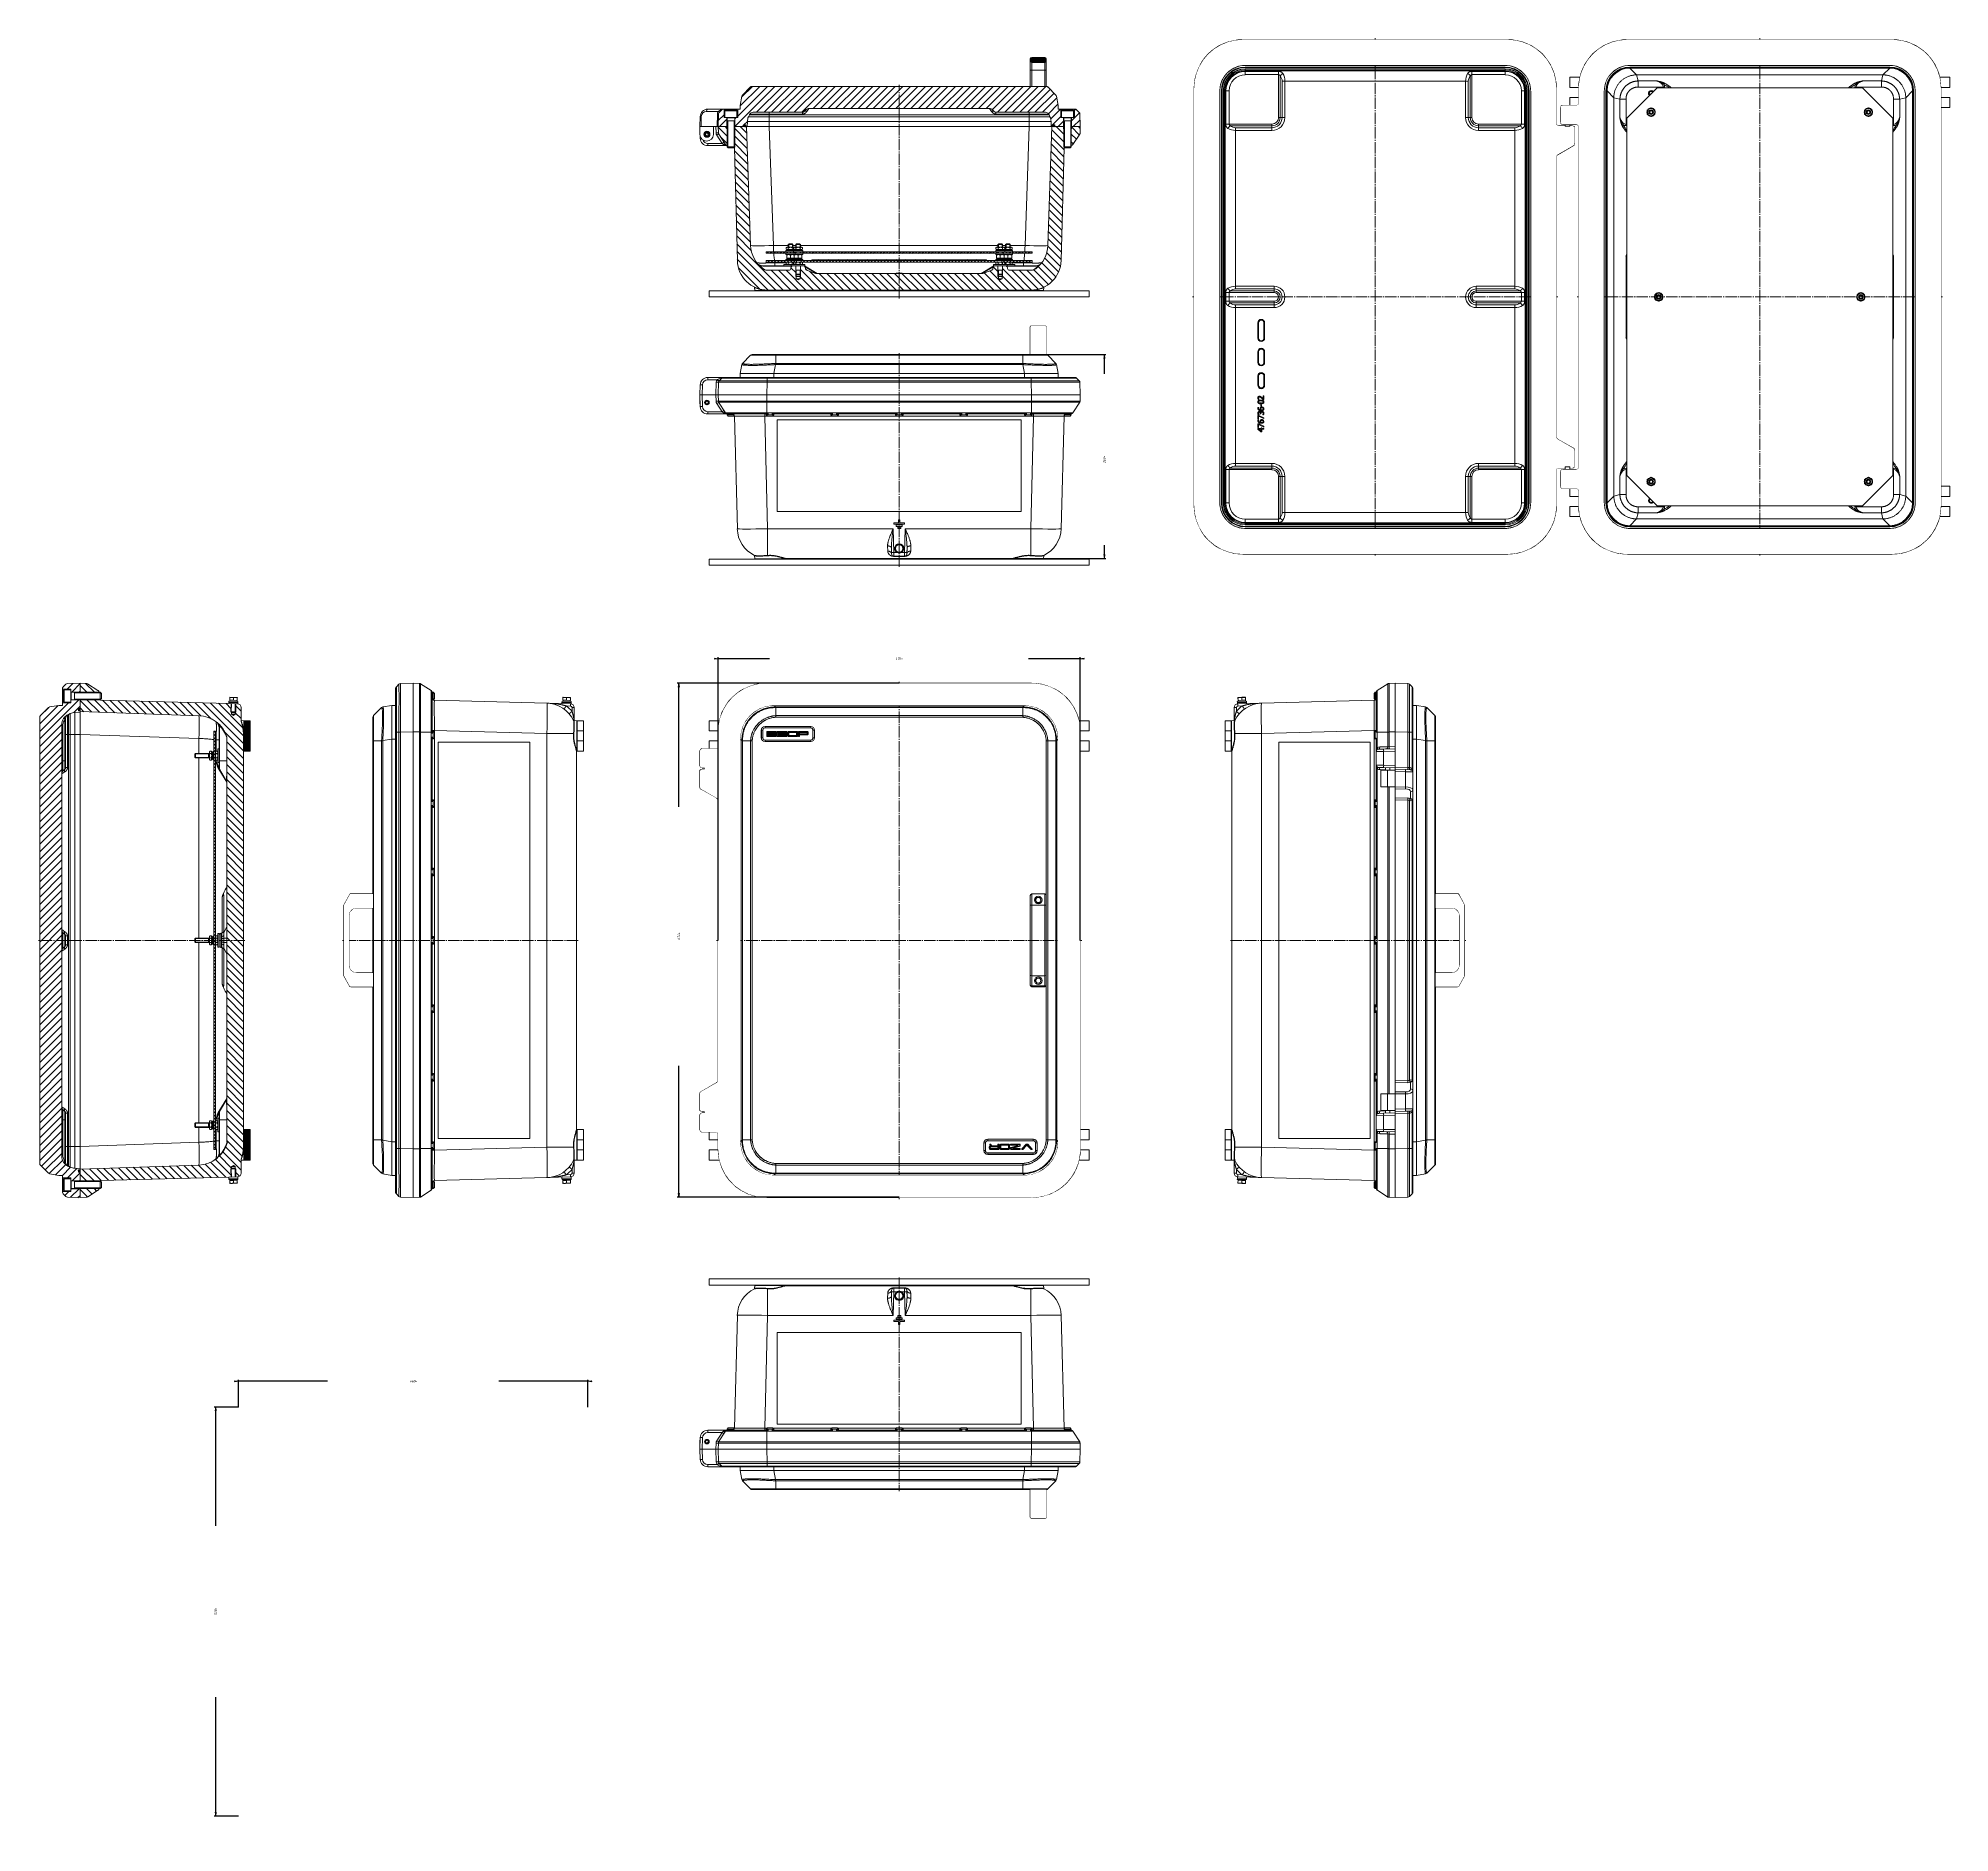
# Model space of a CAD drawing. Header units: millimetres. Extents: x -1133 to 1382, y -1174 to 1187.
import ezdxf

# ---------------------------------------------------------------- set-up
doc = ezdxf.new("R2010")
doc.units = ezdxf.units.MM
for name, pattern in [('K5LT_AUXILIARY', [0]), ('K5LT_AXLED', [19.5, 15, -1.5, 1.5, -1.5]), ('K5LT_BASIC', [0]), ('K5LT_THIN', [0])]:
    doc.linetypes.add(name, pattern=pattern)
doc.styles.add('KDIMTEXTSTYLE', font='GOST_AU.SHX', dxfattribs={"width": 0.96, "oblique": 15, "height": 5})
doc.dimstyles.new('KDIMSTYLE (1.00)', dxfattribs={"dimtxt": 5, "dimasz": 1, "dimexe": 2, "dimexo": 0, "dimgap": 1, "dimtad": 1, "dimtxsty": 'KDIMTEXTSTYLE', "dimsah": 1, "dimcen": 0, "dimdle": 1, "dimadec": 0, "dimazin": 0, "dimtfac": 0.667, "dimtmove": 0, "dimatfit": 3, "dimfxl": 1, "dimtvp": 1, "dimtolj": 1, "dimtzin": 0, "dimarcsym": 0})
pattern_1 = [(45, (0, 0), (-1.0606602, 1.0606602), [])]
pattern_2 = [(45, (0, 0), (-4.949747, 4.949747), [])]
pattern_3 = [(45, (0, 0), (-0.35355339, 0.35355339), [])]
pattern_4 = [(-45, (0, 0), (4.949747, 4.949747), [])]
pattern_5 = [(45, (0, 0), (-2.12132, 2.12132), [])]

# ---------------------------------------------------------------- blocks, each defined once
blk = doc.blocks.new('U1')
at = {"color": 232, "linetype": 'K5LT_AUXILIARY', "lineweight": 18, "true_color": 0xc52b79}
for p, q in [((-160.7, 684.6), (160.6, 684.6)), ((-160.7, 564.1), (-160.7, 684.6)), ((160.6, 564.1), (160.6, 684.6)), ((-160.7, 564.1), (160.6, 564.1))]:
    blk.add_line(p, q, dxfattribs=at)
blk = doc.blocks.new('U2')
at = {"color": 7, "linetype": 'K5LT_THIN', "lineweight": 18}
for p, q in [((-1, 549.4), (-7, 549.4)), ((-7, 549.4), (-7, 547.4)), ((-7, 549.4), (-7, 549.4)), ((-1, 549.4), (-7, 549.4)), ((-7, 547.4), (7, 547.4)), ((-4, 546.4), (-4, 544.4)), ((4, 546.4), (-4, 546.4)), ((4, 546.4), (-4, 546.4)), ((-4, 546.4), (-4, 546.4)), ((-4, 544.4), (4, 544.4)), ((2, 543.6), (-2, 543.6)), ((-2, 543.6), (-2, 541.6)), ((2, 543.6), (-2, 543.6)), ((-2, 543.6), (-2, 543.6)), ((-2, 541.6), (2, 541.6)), ((1, 553.3), (-1, 553.3)), ((-1, 553.3), (-1, 549.4)), ((-1, 553.3), (-1, 553.3)), ((1, 553.3), (-1, 553.3)), ((1, 553.3), (1, 553.3)), ((1, 549.4), (1, 553.3)), ((7, 549.4), (1, 549.4)), ((7, 549.4), (1, 549.4)), ((2, 543.6), (2, 543.6)), ((2, 541.6), (2, 543.6)), ((4, 544.4), (4, 546.4)), ((4, 546.4), (4, 546.4)), ((7, 547.4), (7, 549.4)), ((7, 549.4), (7, 549.4))]:
    blk.add_line(p, q, dxfattribs=at)
blk = doc.blocks.new('U0')
at = {"color": 7, "linetype": 'K5LT_THIN', "lineweight": 18}
for p, q in [((172.5, 799.3), (172.5, 806.5)), ((191.5, 808.5), (174.5, 808.5)), ((174.5, 801), (174.5, 808.5)), ((191.5, 801), (191.5, 808.5)), ((193.5, 799.3), (193.5, 806.5)), ((174.5, 799.3), (172.5, 799.3)), ((172.5, 770.5), (172.5, 799.3)), ((191.5, 801), (174.5, 801)), ((174.5, 799.3), (174.5, 801)), ((191.5, 799.3), (174.5, 799.3)), ((174.5, 770.5), (174.5, 799.3)), ((191.5, 801), (191.5, 799.3)), ((191.5, 799.3), (193.5, 799.3)), ((191.5, 770.5), (191.5, 799.3)), ((193.5, 792), (193.5, 804)), ((193.5, 770.5), (193.5, 799.3)), ((193.5, 770.5), (193.5, 792)), ((-209.1, 745.5), (-207, 757.4)), ((-207, 757.4), (-207, 757.4)), ((-207, 757.4), (-207, 757.4)), ((-206.2, 759), (-195.6, 769.6)), ((-195.6, 769.6), (-195.6, 769.6)), ((-193.5, 770.5), (-162.4, 770.5)), ((-164.8, 745.5), (-162.7, 757.4)), ((-162.7, 757.4), (162.7, 757.4)), ((-162.7, 757.4), (-162.7, 757.4)), ((-162.5, 769.6), (-162.5, 759)), ((-162.5, 769.6), (-162.5, 769.6)), ((-162.5, 769.6), (162.5, 769.6)), ((-162.5, 759), (-162.5, 759)), ((-162.5, 759), (162.5, 759)), ((-162.4, 770.5), (162.5, 770.5)), ((162.5, 770.5), (193.5, 770.5)), ((162.5, 759), (162.5, 769.6)), ((162.5, 769.6), (162.5, 769.6)), ((162.5, 759), (162.5, 759)), ((164.8, 745.5), (162.7, 757.4)), ((162.7, 757.4), (162.7, 757.4)), ((191.5, 770.5), (181.5, 770.5)), ((193.5, 770.5), (191.5, 770.5)), ((195.6, 769.6), (206.2, 759)), ((195.6, 769.6), (195.6, 769.6)), ((207, 757.4), (207, 757.4)), ((209.1, 745.5), (207, 757.4)), ((207, 757.4), (207, 757.4)), ((-262.2, 717.5), (-261.9, 730.7)), ((-259.3, 717.5), (-258.9, 730.7)), ((-251.9, 737.5), (-251.9, 740.5)), ((-251.9, 740.5), (-231.4, 740.5)), ((-251.9, 737.5), (-239.6, 737.5)), ((-241.2, 717.5), (-240.8, 734.1)), ((-239.1, 737.9), (-235.6, 739.6)), ((-238.2, 717.5), (-237.8, 734.1)), ((-238.2, 717.5), (-237.8, 734.1)), ((-238.2, 717.5), (-237.8, 734.1)), ((-237.2, 735.8), (-237.2, 735.9)), ((-237.2, 735.8), (-237.2, 735.9)), ((-236.9, 736.2), (-233.5, 739.6)), ((-236.9, 736.2), (-236.9, 736.2)), ((-231.4, 740.5), (-173.6, 740.5)), ((-231.4, 740.5), (-231.4, 740.5)), ((-231.4, 740.5), (-231.4, 740.5)), ((-231.4, 740.5), (-231.4, 740.5)), ((-209.1, 740.5), (-209.1, 745.5)), ((-164.8, 745.5), (-209.1, 745.5)), ((-174.3, 717.5), (-173.8, 734.1)), ((-173.8, 739.6), (-173.8, 736.2)), ((-173.8, 739.6), (173.8, 739.6)), ((-173.8, 736.2), (173.8, 736.2)), ((-173.8, 734.1), (173.8, 734.1)), ((-173.6, 740.5), (173.6, 740.5)), ((-164.8, 740.5), (-164.8, 745.5)), ((164.8, 745.5), (-164.8, 745.5)), ((164.8, 740.5), (164.8, 745.5)), ((209.1, 745.5), (164.8, 745.5)), ((173.6, 740.5), (231.4, 740.5)), ((173.8, 736.2), (173.8, 739.6)), ((174.3, 717.5), (173.8, 734.1)), ((209.1, 740.5), (209.1, 745.5)), ((231.4, 740.5), (231.5, 740.5)), ((231.5, 740.5), (231.5, 740.5)), ((233.5, 739.6), (236.9, 736.2)), ((238.2, 717.5), (237.8, 734.1)), ((-262.2, 717.5), (-262.3, 707.2)), ((-261.9, 702.2), (-262.2, 717.5)), ((-262.2, 717.5), (-259.3, 717.5)), ((-259.3, 717.5), (-241.2, 717.5)), ((-258.9, 702.2), (-259.3, 717.5)), ((-253.3, 704.7), (-253.2, 705.6)), ((-253.3, 704.7), (-253.3, 704.5)), ((-252.8, 705.6), (-252.8, 704.6)), ((-252.8, 704.6), (-252.8, 704.5)), ((-241, 709.3), (-241.2, 717.5)), ((-241.2, 717.5), (-238.2, 717.5)), ((-233, 695.4), (-240.1, 706.2)), ((-174.3, 717.5), (-238.2, 717.5)), ((-238, 709.3), (-238.2, 717.5)), ((-238.2, 717.5), (-174.3, 717.5)), ((-238, 709.3), (-238.2, 717.5)), ((-237.6, 707.8), (-237.6, 707.8)), ((-237.6, 707.8), (-237.6, 707.8)), ((-237.6, 707.8), (-228.5, 693.8)), ((-174.3, 717.5), (174.3, 717.5)), ((-174.3, 717.5), (174.3, 717.5)), ((-174.1, 709.3), (-174.3, 717.5)), ((-174.1, 709.3), (174.1, 709.3)), ((-174, 693.8), (-174, 707.8)), ((-174, 707.8), (174, 707.8)), ((174, 707.8), (174, 693.8)), ((174.1, 709.3), (174.3, 717.5)), ((238.2, 717.5), (174.3, 717.5)), ((174.3, 717.5), (238.2, 717.5)), ((228.5, 693.8), (237.6, 707.8)), ((238, 709.3), (238.2, 717.5)), ((-251.9, 695.4), (-233, 695.4)), ((-251.9, 695.4), (-251.9, 692.5)), ((-251.9, 692.5), (-226.5, 692.5)), ((-233, 695.4), (-231, 693.8)), ((-226.5, 692.5), (-226.5, 691.1)), ((-226.5, 691.1), (-224.9, 689.5)), ((-221.5, 691.1), (-226.5, 691.1)), ((-226, 692.5), (-216.5, 692.5)), ((-174, 692.5), (-226, 692.5)), ((-225.7, 692.5), (-225.7, 691.1)), ((-225.7, 691.1), (-225.7, 690.3)), ((-221.5, 689.5), (-224.9, 689.5)), ((-217.4, 691.1), (-221.5, 691.1)), ((-218.1, 689.5), (-221.5, 689.5)), ((-217.1, 690.5), (-218.1, 689.5)), ((-217.3, 690.3), (-217.3, 691.1)), ((-216.9, 689.5), (-213, 541.4)), ((-176.9, 692.5), (-176.9, 689.5)), ((-176.9, 689.5), (-173.1, 541.4)), ((-176.9, 689.5), (-173.5, 689.5)), ((-175, 692.5), (-172.2, 692.5)), ((-175, 692.5), (-175, 691.1)), ((-175, 691.1), (-173.4, 689.5)), ((-170, 691.1), (-175, 691.1)), ((-174.2, 692.5), (-174.2, 691.1)), ((-174.2, 691.1), (-174.2, 690.3)), ((-174, 693.8), (174, 693.8)), ((-174, 693.8), (-174, 693.8)), ((-170, 689.5), (-173.4, 689.5)), ((-165, 691.1), (-170, 691.1)), ((-166.6, 689.5), (-170, 689.5)), ((-167.8, 692.5), (-165, 692.5)), ((-165, 691.1), (-166.6, 689.5)), ((-166.5, 689.5), (-88.5, 689.5)), ((-165.8, 692.5), (-165.8, 691.1)), ((-165.8, 692.5), (-89.2, 692.5)), ((-165.8, 691.1), (-165.8, 690.3)), ((-165, 692.5), (-165, 691.1)), ((-90, 692.5), (-87.2, 692.5)), ((-90, 692.5), (-90, 691.1)), ((-90, 691.1), (-88.4, 689.5)), ((-85, 691.1), (-90, 691.1)), ((-89.2, 692.5), (-89.2, 691.1)), ((-89.2, 691.1), (-89.2, 690.3)), ((-85, 689.5), (-88.4, 689.5)), ((-80, 691.1), (-85, 691.1)), ((-81.6, 689.5), (-85, 689.5)), ((-82.8, 692.5), (-80, 692.5)), ((-80, 691.1), (-81.6, 689.5)), ((-81.5, 689.5), (-3.5, 689.5)), ((-80.8, 692.5), (-80.8, 691.1)), ((-80.8, 692.5), (-4.2, 692.5)), ((-80.8, 691.1), (-80.8, 690.3)), ((-80, 692.5), (-80, 691.1)), ((-5, 692.5), (-2.2, 692.5)), ((-5, 692.5), (-5, 691.1)), ((-5, 691.1), (-3.4, 689.5)), ((0, 691.1), (-5, 691.1)), ((-4.2, 692.5), (-4.2, 691.1)), ((-4.2, 691.1), (-4.2, 690.3)), ((0, 689.5), (-3.4, 689.5)), ((5, 691.1), (0, 691.1)), ((3.4, 689.5), (0, 689.5)), ((2.2, 692.5), (5, 692.5)), ((5, 691.1), (3.4, 689.5)), ((3.5, 689.5), (81.5, 689.5)), ((4.2, 692.5), (4.2, 691.1)), ((4.2, 692.5), (80.8, 692.5)), ((4.2, 691.1), (4.2, 690.3)), ((5, 692.5), (5, 691.1)), ((80, 692.5), (82.8, 692.5)), ((80, 692.5), (80, 691.1)), ((80, 691.1), (81.6, 689.5)), ((85, 691.1), (80, 691.1)), ((80.8, 692.5), (80.8, 691.1)), ((80.8, 691.1), (80.8, 690.3)), ((85, 689.5), (81.6, 689.5)), ((90, 691.1), (85, 691.1)), ((88.4, 689.5), (85, 689.5)), ((87.2, 692.5), (90, 692.5)), ((90, 691.1), (88.4, 689.5)), ((88.5, 689.5), (166.5, 689.5)), ((89.2, 692.5), (89.2, 691.1)), ((89.2, 692.5), (165.8, 692.5)), ((89.2, 691.1), (89.2, 690.3)), ((90, 692.5), (90, 691.1)), ((165, 692.5), (167.8, 692.5)), ((165, 692.5), (165, 691.1)), ((165, 691.1), (166.6, 689.5)), ((170, 691.1), (165, 691.1)), ((165.8, 692.5), (165.8, 691.1)), ((165.8, 691.1), (165.8, 690.3)), ((170, 689.5), (166.6, 689.5)), ((175, 691.1), (170, 691.1)), ((173.4, 689.5), (170, 689.5)), ((172.2, 692.5), (175, 692.5)), ((176.9, 689.5), (173.1, 541.4)), ((175, 691.1), (173.4, 689.5)), ((173.5, 689.5), (176.9, 689.5)), ((226, 692.5), (174, 692.5)), ((174.2, 692.5), (174.2, 691.1)), ((174.2, 691.1), (174.2, 690.3)), ((175, 692.5), (175, 691.1)), ((176.9, 692.5), (176.9, 689.5)), ((216.9, 689.5), (213, 541.4)), ((216.5, 692.5), (226, 692.5)), ((217.1, 690.5), (218.1, 689.5)), ((217.3, 690.3), (217.3, 691.1)), ((221.5, 691.1), (217.4, 691.1)), ((221.5, 689.5), (218.1, 689.5)), ((226.5, 691.1), (221.5, 691.1)), ((224.9, 689.5), (221.5, 689.5)), ((226.5, 691.1), (224.9, 689.5)), ((225.7, 692.5), (225.7, 691.1)), ((225.7, 691.1), (225.7, 690.3)), ((226.5, 692.5), (226.5, 691.1)), ((228.5, 693.8), (228.5, 693.8)), ((-7.9, 541.4), (-173.1, 541.4)), ((-173.1, 541.4), (-173.1, 506.4)), ((-7.9, 541.4), (-7.1, 510.3)), ((7.9, 541.4), (7.1, 510.3)), ((173.1, 541.4), (7.9, 541.4)), ((173.1, 506.4), (173.1, 541.4)), ((-190.2, 506.1), (-190, 501.9)), ((-15.1, 512.1), (-15.3, 518.9)), ((-10.3, 516), (-10.1, 510.3)), ((-10.1, 508.4), (-10.3, 516)), ((-10.1, 510.3), (-10.1, 508.4)), ((-7.1, 510.3), (-7.1, 505.5)), ((-2.9, 510.3), (-7.1, 510.3)), ((7.1, 505.5), (-7.1, 505.5)), ((-7.1, 505.1), (-7.1, 505.5)), ((7.1, 505.1), (-7.1, 505.1)), ((-6, 515.6), (-6, 515.7)), ((-6, 515.6), (-6, 515.6)), ((-2.9, 520.6), (-5.8, 515.6)), ((-5.8, 515.6), (-5.8, 515.5)), ((-2.9, 520.6), (-2.9, 520.5)), ((2.9, 520.6), (-2.9, 520.6)), ((5.8, 515.6), (2.9, 520.6)), ((2.9, 520.6), (2.9, 520.5)), ((7.1, 510.3), (2.9, 510.3)), ((5.8, 515.6), (5.8, 515.5)), ((6, 515.6), (6, 515.7)), ((6, 515.6), (6, 515.6)), ((7.1, 510.3), (7.1, 505.5)), ((7.1, 505.1), (7.1, 505.5)), ((10.3, 516), (10.1, 510.3)), ((10.1, 508.4), (10.3, 516)), ((10.1, 510.3), (10.1, 508.4)), ((15.1, 512.1), (15.3, 518.9)), ((190.2, 506.1), (190, 501.9)), ((-250, 501.5), (-250, 493.5)), ((250, 501.5), (-250, 501.5)), ((250, 493.5), (-250, 493.5)), ((-150, 501.9), (-190, 501.9)), ((-150, 502), (-150.2, 502)), ((-150, 502), (-150, 501.9)), ((149.7, 502.5), (-149.7, 502.5)), ((-149.7, 502.5), (-149.5, 502.5)), ((-149.7, 502.5), (-149.5, 502.5)), ((149.5, 502.5), (149.7, 502.5)), ((149.5, 502.5), (149.7, 502.5)), ((150, 502), (150, 501.9)), ((150.2, 502), (150, 502)), ((190, 501.9), (150, 501.9)), ((250, 501.5), (250, 493.5))]:
    blk.add_line(p, q, dxfattribs=at)
at = {"color": 30, "linetype": 'K5LT_AXLED', "lineweight": 18, "true_color": 0xff8000}
blk.add_line((0, 491.5), (0, 772.5), dxfattribs=at)
at = {"color": 150, "linetype": 'K5LT_BASIC', "lineweight": 60, "true_color": 0x0080ff}
blk.add_line((-171, 717.5), (-171, 717.5), dxfattribs=at)
at = {"color": 7, "linetype": 'K5LT_THIN', "lineweight": 18}
blk.add_circle((-253, 707.5), 3, dxfattribs=at)
for centre, radius, start, end in [((174.5, 806.5), 2, 90, 180), ((191.5, 806.5), 2, 0, 90), ((-204.1, 756.9), 3, 135, 170), ((-193.5, 767.5), 3, 90, 135), ((193.5, 767.5), 3, 45, 90), ((204.1, 756.9), 3, 10, 45), ((-251.9, 730.5), 10, 90, 178.5), ((-251.9, 730.5), 10, 90, 178.5), ((-251.9, 730.5), 7, 90, 178.5), ((-234.8, 734), 6, 143.5288, 178.5), ((-234.8, 734.1), 3, 135, 178.5), ((-234.8, 734.1), 3, 143.5288, 178.5), ((-234.8, 734.1), 3, 135, 143.5288), ((-231.4, 737.5), 3, 90, 135), ((231.4, 737.5), 3, 45, 90), ((234.8, 734.1), 3, 1.5, 45), ((-253.4, 707.3), 8.93, 180.7237, 196.9232), ((-253, 707.4), 3, 11.5379, 190.0111), ((-253, 707.4), 2.75, 274.3515, 264.3515), ((-253, 707.4), 1.8, 274.3515, 264.3515), ((-253, 707.4), 2.75, 264.3515, 274.3515), ((-253, 707.4), 1.8, 264.3515, 274.3515), ((-235, 709.5), 6, 181.5, 213.0802), ((-235, 709.4), 3, 181.5, 213.0802), ((-235, 709.4), 3, 190.8727, 213.0813), ((235, 709.4), 3, 326.9198, 358.5), ((235, 709.4), 3, 326.918, 344.2975), ((235, 709.4), 3, 344.056, 349.1273), ((-251.9, 702.5), 10, 181.5, 270), ((-251.9, 702.5), 10, 181.5, 270), ((-251.9, 702.4), 7, 181.5, 270), ((-226, 695.5), 3, 213.0802, 270), ((-226, 695.5), 3, 213.0802, 259.8089), ((-226, 695.5), 3, 213.0802, 259.8089), ((-219.9, 689.5), 3, 1.5, 90), ((219.9, 689.5), 3, 90, 178.5), ((226, 695.5), 3, 270, 326.9198), ((-173.1, 542.5), 40, 181.5, 244.4798), ((173.1, 542.5), 40, 295.5205, 358.5), ((-190.7, 506), 0.5, 2.9999, 64.1141), ((-190.7, 506), 0.5, 2.9997, 64.1139), ((-7.1, 508.5), 3, 181.5, 270), ((-7.1, 508.5), 3, 181.5, 270), ((-7.1, 508.5), 3, 181.5, 267.4646), ((7.1, 508.5), 3, 270, 358.5), ((7.1, 508.5), 3, 270, 358.5), ((7.1, 508.5), 3, 270, 358.5), ((7.1, 508.5), 3, 270, 358.5), ((190.7, 506), 0.5, 115.8859, 177.0001), ((190.7, 506), 0.5, 115.8861, 177.0003), ((-189.5, 502), 0.5, 183, 270), ((-189.5, 502), 0.5, 183, 270), ((-150.5, 502), 0.5, 270, 357), ((-150.5, 502), 0.5, 270, 357), ((-149.5, 502), 0.5, 90, 177), ((-149.5, 502), 0.5, 90, 177), ((149.5, 502), 0.5, 3, 90), ((149.5, 502), 0.5, 3, 90), ((150.5, 502), 0.5, 183, 270), ((150.5, 502), 0.5, 183, 270), ((189.5, 502), 0.5, 270, 357), ((189.5, 502), 0.5, 270, 357)]:
    blk.add_arc(centre, radius, start, end, dxfattribs=at)
for centre, major_axis, ratio, start_param, end_param in [((183, 804.9), (-5, 0), 0.55104, 4.712389, 6.283185), ((183, 804.9), (-5, 0), 0.55104, 3.141593, 4.712389), ((174.5, 799.3), (-2, 0), 0.875831, 4.712389, 6.283185), ((183, 804.9), (-5, 0), 0.55104, 0, 3.141593), ((191.5, 799.3), (2, 0), 0.875831, 0, 1.570796), ((-258.9, 730.7), (-3, 0.08), 0.026168, 4.713074, 6.283185), ((-240.8, 734.2), (3, -0.08), 0.026168, 4.713074, 6.283185), ((-239.6, 737.6), (-2.41, 1.78), 0.303801, 3.141593, 3.141641), ((-241, 709.2), (-3, -0.08), 0.026168, 3.141593, 4.711704), ((-240.1, 706.1), (-2.51, -1.64), 0.021936, 3.141593, 4.698101), ((-258.9, 702.3), (3, 0.08), 0.026168, 3.141593, 4.711704), ((-233, 695.3), (2.51, 1.64), 0.021936, 0, 1.556508), ((-176.9, 689.5), (40, -0.1), 0.001961, 1.571537, 3.141648), ((176.9, 689.5), (-40, -0.1), 0.001961, 3.141537, 4.711649), ((-173.1, 542.5), (40, 1), 0.026168, 3.141593, 4.711704), ((173.1, 542.5), (40, -1), 0.026168, 4.713074, 6.283185), ((-7.1, 510.4), (3, 0.08), 0.026168, 3.141593, 4.711704), ((0, 515.7), (-6, 0), 0.999657, 4.712389, 6.283185), ((0, 515.6), (-6, 0), 0.999657, 4.712389, 6.283185), ((0, 515.6), (-6, 0), 0.999657, 4.712389, 6.283185), ((0, 515.6), (-6, 0), 0.999657, 4.712389, 6.283185), ((0, 515.6), (-6, 0), 0.999657, 0, 3.141593), ((0, 515.7), (-6, 0), 0.999657, 3.141593, 4.712389), ((0, 515.6), (-6, 0), 0.999657, 3.141593, 4.712389), ((0, 515.6), (-6, 0), 0.999657, 3.141593, 4.712389), ((0, 515.6), (-6, 0), 0.999657, 3.141593, 4.712389), ((7.1, 510.4), (3, -0.08), 0.026168, 4.713074, 6.283185), ((-149.7, 502), (0, 0.5), 0.988838, 0.000002, 1.518436), ((-149.7, 502), (0, 0.5), 0.988838, 0, 0.000002), ((-149.7, 502), (0, 0.5), 0.988838, 0, 0.000002)]:
    blk.add_ellipse(centre, major_axis=major_axis, ratio=ratio, start_param=start_param, end_param=end_param, dxfattribs=at)
blk.add_ellipse((0, 515.5), major_axis=(-4.75, 0), ratio=0.999657, dxfattribs=at)
for points, knots in [([(-207, 757.4), (-207, 757.3), (-206.9, 757.2), (-206.3, 757), (-205.5, 756.8), (-204.4, 756.7), (-202.9, 756.6), (-201, 756.5), (-198.8, 756.4), (-196.1, 756.3), (-193.2, 756.3), (-189.9, 756.4), (-186.3, 756.4), (-182.5, 756.5), (-178.6, 756.7), (-174.9, 756.8), (-171.6, 757), (-168.8, 757.1), (-166.3, 757.2), (-164.3, 757.3), (-163.2, 757.4), (-162.7, 757.4)], [0, 0, 0, 0, 1.487081, 2.782128, 3.879408, 5.017639, 6.2531, 7.544856, 8.883128, 10.177215, 11.513782, 12.862599, 14.225778, 15.606791, 16.931756, 18.193647, 19.226218, 20.09668, 20.9092, 21.54364, 22, 22, 22, 22]), ([(-206.2, 759), (-206.2, 758.9), (-206.1, 758.7), (-205.6, 758.5), (-204.7, 758.3), (-203.7, 758.1), (-202.2, 758), (-200.4, 757.9), (-198.3, 757.8), (-195.9, 757.7), (-193.4, 757.7), (-190.7, 757.8), (-187.9, 757.8), (-184.8, 757.9), (-181.4, 758), (-177.8, 758.2), (-173.9, 758.4), (-170, 758.6), (-166.2, 758.8), (-163.7, 758.9), (-162.5, 759)], [0, 0, 0, 0, 1.413567, 2.640339, 3.693098, 4.81894, 5.994914, 7.187319, 8.397705, 9.561889, 10.692206, 11.726808, 12.81617, 13.93119, 15.090678, 16.294899, 17.483521, 18.784014, 19.9235, 21, 21, 21, 21]), ([(-195.6, 769.6), (-195.6, 769.6), (-195.5, 769.6), (-195.4, 769.6), (-195.3, 769.6), (-195.2, 769.6), (-195.1, 769.6), (-194.9, 769.6), (-194.7, 769.6), (-194.4, 769.6), (-194, 769.6), (-193.6, 769.6), (-193.1, 769.6), (-192.6, 769.6), (-191.8, 769.6), (-190.8, 769.6), (-189.4, 769.6), (-187.6, 769.6), (-185.3, 769.6), (-182.9, 769.6), (-180.6, 769.6), (-178.6, 769.6), (-176.8, 769.6), (-175.2, 769.6), (-173.8, 769.6), (-172.5, 769.6), (-171.4, 769.6), (-170.3, 769.6), (-169.2, 769.6), (-168.2, 769.6), (-167.3, 769.6), (-166.6, 769.6), (-166, 769.6), (-165.4, 769.6), (-164.9, 769.6), (-164.2, 769.6), (-163.5, 769.6), (-163, 769.6), (-162.7, 769.6), (-162.5, 769.6)], [0, 0, 0, 0, 0.754182, 1.429529, 2.02969, 2.554664, 3.126957, 3.843808, 4.77745, 5.809715, 6.839715, 7.805836, 8.840171, 9.942718, 11.224217, 12.840513, 14.938972, 17.415264, 20.055951, 22.738072, 25.004076, 26.853961, 28.412501, 29.800042, 31.057763, 31.95691, 32.904177, 33.790534, 34.731323, 35.56443, 36.270313, 36.805313, 37.243121, 37.668811, 38.127951, 38.62245, 39.226782, 39.685966, 40, 40, 40, 40]), ([(-162.7, 757.4), (-162.7, 757.6), (-162.7, 757.8), (-162.6, 758.2), (-162.6, 758.6), (-162.6, 758.8), (-162.5, 758.9), (-162.5, 759)], [0, 0, 0, 0, 2.060298, 3.879926, 5.637278, 7.019305, 8, 8, 8, 8]), ([(-162.4, 770.5), (-162.4, 770.5), (-162.5, 770.4), (-162.5, 770.4), (-162.5, 770.2), (-162.5, 770), (-162.5, 769.8), (-162.5, 769.7), (-162.5, 769.6)], [0, 0, 0, 0, 1.787707, 3.341993, 4.742736, 6.328625, 7.77434, 9, 9, 9, 9]), ([(162.5, 770.5), (162.5, 770.5), (162.5, 770.4), (162.5, 770.4), (162.5, 770.2), (162.5, 770), (162.5, 769.8), (162.5, 769.7), (162.5, 769.6)], [0, 0, 0, 0, 1.786115, 3.339255, 4.739621, 6.326194, 7.773054, 9, 9, 9, 9]), ([(162.5, 769.6), (162.9, 769.6), (163.5, 769.6), (164.3, 769.6), (165.1, 769.6), (165.8, 769.6), (166.6, 769.6), (167.5, 769.6), (168.6, 769.6), (169.8, 769.6), (171.1, 769.6), (172.3, 769.6), (173.5, 769.6), (174.9, 769.6), (176.4, 769.6), (178.3, 769.6), (180.5, 769.6), (183, 769.6), (185.5, 769.6), (187.6, 769.6), (189.4, 769.6), (190.7, 769.6), (191.7, 769.6), (192.5, 769.6), (193.1, 769.6), (193.5, 769.6), (193.9, 769.6), (194.3, 769.6), (194.6, 769.6), (194.8, 769.6), (195, 769.6), (195.1, 769.6), (195.2, 769.6), (195.3, 769.6), (195.4, 769.6), (195.4, 769.6), (195.5, 769.6), (195.5, 769.6), (195.6, 769.6), (195.6, 769.6)], [0, 0, 0, 0, 0.754182, 1.429529, 2.02969, 2.554664, 3.126957, 3.843808, 4.77745, 5.809715, 6.839715, 7.805836, 8.840171, 9.942718, 11.224217, 12.840513, 14.938972, 17.415264, 20.055951, 22.738072, 25.004076, 26.853961, 28.412501, 29.800042, 31.057763, 31.95691, 32.904177, 33.790534, 34.731323, 35.56443, 36.270313, 36.805313, 37.243121, 37.668811, 38.127951, 38.62245, 39.226782, 39.685966, 40, 40, 40, 40]), ([(162.5, 759), (164.1, 758.9), (167, 758.7), (171, 758.5), (174.6, 758.3), (178.1, 758.1), (181.7, 758), (185.2, 757.9), (188.5, 757.8), (191.5, 757.7), (194.1, 757.7), (196.5, 757.8), (198.7, 757.8), (200.6, 757.9), (202.4, 758), (203.8, 758.2), (205, 758.4), (205.7, 758.6), (206.1, 758.8), (206.2, 758.9), (206.2, 759)], [0, 0, 0, 0, 1.413567, 2.640339, 3.693098, 4.81894, 5.994914, 7.187319, 8.397705, 9.561889, 10.692206, 11.726808, 12.81617, 13.93119, 15.090678, 16.294899, 17.483521, 18.784014, 19.9235, 21, 21, 21, 21]), ([(162.7, 757.4), (162.7, 757.6), (162.7, 757.8), (162.6, 758.2), (162.6, 758.6), (162.6, 758.8), (162.5, 758.9), (162.5, 759)], [0, 0, 0, 0, 2.059821, 3.878697, 5.635225, 7.017568, 8, 8, 8, 8]), ([(162.7, 757.4), (164.3, 757.3), (167.2, 757.2), (171.3, 757), (174.9, 756.8), (178.5, 756.7), (182.1, 756.6), (185.7, 756.5), (189.2, 756.4), (192.5, 756.3), (195.5, 756.3), (198.3, 756.4), (200.7, 756.4), (202.8, 756.5), (204.4, 756.7), (205.5, 756.8), (206.3, 757), (206.7, 757.1), (206.9, 757.2), (207, 757.3), (207, 757.4), (207, 757.4)], [0, 0, 0, 0, 1.487081, 2.782128, 3.879408, 5.017639, 6.2531, 7.544856, 8.883128, 10.177215, 11.513782, 12.862599, 14.225778, 15.606791, 16.931756, 18.193647, 19.226218, 20.09668, 20.9092, 21.54364, 22, 22, 22, 22]), ([(-239.6, 737.5), (-239.5, 737.5), (-239.3, 737.3), (-239, 737.1), (-238.6, 736.8), (-238.2, 736.5), (-237.9, 736.3), (-237.7, 736.2), (-237.6, 736.1), (-237.4, 736), (-237.3, 735.9), (-237.3, 735.9), (-237.2, 735.8), (-237.2, 735.8), (-237.2, 735.8)], [0, 0, 0, 0, 1.483875, 2.777223, 3.950953, 6.36412, 7.5506, 8.747965, 9.952124, 11.049564, 12.047353, 13.517652, 14.045538, 15, 15, 15, 15]), ([(-239.1, 737.9), (-238.9, 737.8), (-238.7, 737.6), (-238.5, 737.3), (-238.2, 737.1), (-238, 736.9), (-237.8, 736.7), (-237.6, 736.5), (-237.4, 736.4), (-237.2, 736.3), (-237.1, 736.2), (-237, 736.2), (-237, 736.2), (-236.9, 736.2), (-236.9, 736.2)], [0, 0, 0, 0, 1.573361, 2.944366, 4.134738, 5.333224, 6.560243, 7.792267, 9.063237, 10.321302, 11.568178, 12.767121, 13.911033, 15, 15, 15, 15]), ([(-237.8, 734.1), (-237.8, 734.1), (-237.6, 734.1), (-236.7, 734.1), (-235.3, 734.1), (-233.1, 734.1), (-230.2, 734.1), (-226.4, 734.1), (-222.1, 734.1), (-217.1, 734.1), (-211.6, 734.1), (-205.6, 734.1), (-199.2, 734.1), (-192.4, 734.1), (-185.6, 734.1), (-179.3, 734.1), (-175.5, 734.1), (-173.8, 734.1)], [0, 0, 0, 0, 1.124827, 2.183004, 3.286506, 4.434029, 5.698875, 6.967637, 8.241936, 9.515482, 10.790144, 12.063077, 13.341522, 14.590696, 15.978647, 17.103632, 18, 18, 18, 18]), ([(-237.2, 735.8), (-237.2, 735.8), (-237.2, 735.8), (-237.2, 735.8), (-237.2, 735.8), (-237.2, 735.8), (-237.2, 735.8), (-237.2, 735.8), (-237.2, 735.8), (-237.2, 735.8), (-237.2, 735.8), (-237.2, 735.9), (-237.2, 735.9), (-237.2, 735.9), (-237.2, 735.9), (-237.2, 735.9), (-237.2, 735.9), (-237.2, 735.9), (-237.2, 735.9), (-237.2, 735.9), (-237.1, 735.9), (-237.1, 736)], [0.000112, 0.000112, 0.000112, 0.000112, 0.003333, 0.003333, 0.013333, 0.013333, 0.026666, 0.026666, 0.053331, 0.053331, 0.106662, 0.106662, 0.213324, 0.213324, 0.426649, 0.426649, 0.826649, 0.826649, 1.226649, 1.226649, 2, 2, 2, 2]), ([(-237.2, 735.8), (-237.2, 735.8), (-237.2, 735.8), (-237.2, 735.8), (-237.2, 735.8), (-237.2, 735.8), (-237.2, 735.8), (-237.2, 735.8), (-237.2, 735.8), (-237.2, 735.8), (-237.2, 735.8), (-237.2, 735.9), (-237.2, 735.9), (-237.2, 735.9), (-237.2, 735.9), (-237.2, 735.9), (-237.2, 735.9), (-237.2, 735.9), (-237.2, 735.9), (-237.2, 735.9), (-237.1, 735.9), (-237.1, 736)], [0.000112, 0.000112, 0.000112, 0.000112, 0.003333, 0.003333, 0.013333, 0.013333, 0.026666, 0.026666, 0.053331, 0.053331, 0.106662, 0.106662, 0.213324, 0.213324, 0.426649, 0.426649, 0.826649, 0.826649, 1.226649, 1.226649, 2, 2, 2, 2]), ([(-236.9, 736.2), (-236.9, 736.2), (-236.8, 736.2), (-236.4, 736.2), (-235.6, 736.2), (-234.5, 736.1), (-232.8, 736.1), (-230.2, 736.1), (-226.8, 736.1), (-222.7, 736.1), (-218, 736.1), (-212.8, 736.1), (-207.1, 736.1), (-201, 736.1), (-194.8, 736.1), (-188.6, 736.1), (-183, 736.2), (-178.1, 736.2), (-175.1, 736.2), (-173.8, 736.2)], [0, 0, 0, 0, 0.963142, 1.827137, 2.653101, 3.520683, 4.648346, 5.946129, 7.347713, 8.741446, 10.145698, 11.54647, 12.953266, 14.351033, 15.743149, 17.00259, 18.230379, 19.192897, 20, 20, 20, 20]), ([(-235.6, 739.6), (-235.5, 739.7), (-235.2, 739.8), (-234.9, 739.9), (-234.5, 740), (-234.1, 740.1), (-233.7, 740.2), (-233.3, 740.3), (-232.7, 740.4), (-232.1, 740.5), (-231.6, 740.5), (-231.4, 740.5)], [0, 0, 0, 0, 1.239477, 2.345412, 3.355696, 4.316118, 5.476782, 6.834283, 8.340795, 10.065298, 12, 12, 12, 12]), ([(-233.5, 739.6), (-233.6, 739.5), (-233.7, 739.4), (-234, 739.3), (-234.2, 739.3), (-234.5, 739.3), (-234.7, 739.3), (-235, 739.3), (-235.3, 739.4), (-235.5, 739.5), (-235.6, 739.6)], [0, 0, 0, 0, 1.635918, 3.06241, 4.333093, 5.637241, 6.986153, 8.287675, 9.62939, 11, 11, 11, 11]), ([(-233.5, 739.6), (-233.5, 739.6), (-233.4, 739.6), (-233.3, 739.6), (-233.3, 739.6), (-233.2, 739.6), (-233.1, 739.6), (-233, 739.6), (-232.8, 739.6), (-232.6, 739.6), (-232.3, 739.6), (-231.8, 739.6), (-231.1, 739.6), (-230.3, 739.6), (-229.3, 739.6), (-228, 739.6), (-226.1, 739.6), (-223.4, 739.6), (-219.9, 739.6), (-215.5, 739.6), (-210.6, 739.6), (-205.4, 739.6), (-200.2, 739.6), (-195.4, 739.6), (-191.3, 739.6), (-187.9, 739.6), (-185.3, 739.6), (-183.2, 739.6), (-181.5, 739.6), (-180.2, 739.6), (-179, 739.6), (-178, 739.6), (-177, 739.6), (-176, 739.6), (-175.1, 739.6), (-174.4, 739.6), (-173.9, 739.6), (-173.8, 739.6)], [0, 0, 0, 0, 0.8981, 1.636364, 2.151741, 2.567151, 2.934069, 3.310589, 3.709678, 4.193341, 4.880993, 5.780962, 6.867264, 7.980262, 9.142067, 10.406263, 12.070995, 14.184984, 16.694619, 19.325471, 21.993188, 24.62167, 27.020976, 29.18333, 30.93111, 32.341759, 33.365561, 34.205043, 34.88576, 35.457427, 35.895638, 36.298719, 36.66667, 37.064362, 37.50188, 37.827035, 38, 38, 38, 38]), ([(-231.4, 740.5), (-231.4, 740.5), (-231.4, 740.5), (-231.5, 740.5), (-231.7, 740.5), (-231.9, 740.4), (-232, 740.4), (-232.3, 740.3), (-232.4, 740.3), (-232.6, 740.2), (-232.7, 740.2), (-232.9, 740.1), (-233, 740), (-233.1, 739.9)], [0, 0, 0, 0, 0.000387, 0.000387, 2.026765, 2.026765, 4.101851, 4.101851, 6.200443, 6.200443, 8.306704, 8.306704, 9.982655, 9.982655, 9.982655, 9.982655]), ([(-173.6, 740.5), (-173.6, 740.5), (-173.7, 740.4), (-173.7, 740.4), (-173.7, 740.2), (-173.8, 740), (-173.8, 739.8), (-173.8, 739.7), (-173.8, 739.6)], [0, 0, 0, 0, 1.7934, 3.352191, 4.763103, 6.350866, 7.792075, 9, 9, 9, 9]), ([(-173.8, 734.1), (-173.8, 734.3), (-173.8, 734.6), (-173.8, 735), (-173.8, 735.4), (-173.8, 735.7), (-173.8, 736), (-173.8, 736.1), (-173.8, 736.2)], [0, 0, 0, 0, 1.839406, 3.439601, 4.882548, 6.494527, 7.894332, 9, 9, 9, 9]), ([(173.6, 740.5), (173.6, 740.5), (173.6, 740.4), (173.6, 740.4), (173.7, 740.2), (173.7, 740.1), (173.7, 739.9), (173.8, 739.8), (173.8, 739.7), (173.8, 739.6), (173.8, 739.6)], [0, 0, 0, 0, 2.223565, 4.15155, 5.825603, 7.276423, 8.50401, 9.502201, 10.334197, 11, 11, 11, 11]), ([(173.8, 739.6), (174.5, 739.6), (175.8, 739.6), (177.6, 739.6), (179, 739.6), (180, 739.6), (181, 739.6), (181.9, 739.6), (183, 739.6), (184.2, 739.6), (185.9, 739.6), (188, 739.6), (190.5, 739.6), (193.2, 739.6), (195.9, 739.6), (199, 739.6), (202.7, 739.6), (207.1, 739.6), (211.9, 739.6), (216.7, 739.6), (221, 739.6), (224.6, 739.6), (227.4, 739.6), (229.5, 739.6), (230.9, 739.6), (231.8, 739.6), (232.4, 739.6), (232.8, 739.6), (233, 739.6), (233.2, 739.6), (233.3, 739.6), (233.4, 739.6), (233.4, 739.6), (233.5, 739.6), (233.5, 739.6), (233.5, 739.6), (233.5, 739.6), (233.5, 739.6)], [0, 0, 0, 0, 0.8981, 1.636364, 2.151741, 2.567151, 2.934069, 3.310589, 3.709678, 4.193341, 4.880993, 5.780962, 6.867264, 7.980262, 9.142067, 10.406263, 12.070995, 14.184984, 16.694619, 19.325471, 21.993188, 24.62167, 27.020976, 29.18333, 30.93111, 32.341759, 33.365561, 34.205043, 34.88576, 35.457427, 35.895638, 36.298719, 36.66667, 37.064362, 37.50188, 37.827035, 38, 38, 38, 38]), ([(173.8, 734.1), (173.8, 734.3), (173.8, 734.6), (173.8, 735), (173.8, 735.3), (173.8, 735.7), (173.8, 736), (173.8, 736.1), (173.8, 736.2)], [0, 0, 0, 0, 1.830242, 3.423108, 4.864875, 6.477232, 7.884365, 9, 9, 9, 9]), ([(173.8, 736.2), (175.4, 736.2), (178.4, 736.2), (182.8, 736.2), (186.9, 736.2), (191.5, 736.1), (196.6, 736.1), (202.4, 736.1), (208.3, 736.1), (213.9, 736.1), (219.1, 736.1), (223.6, 736.1), (227.6, 736.1), (230.9, 736.1), (233.5, 736.1), (235.3, 736.1), (236.3, 736.2), (236.8, 736.2), (236.9, 736.2), (236.9, 736.2)], [0, 0, 0, 0, 0.963142, 1.827137, 2.653101, 3.520683, 4.648346, 5.946129, 7.347713, 8.741446, 10.145698, 11.54647, 12.953266, 14.351033, 15.743149, 17.00259, 18.230379, 19.192897, 20, 20, 20, 20]), ([(173.8, 734.1), (175.9, 734.1), (180, 734.1), (186.1, 734.1), (192, 734.1), (198.2, 734.1), (204.4, 734.1), (210.5, 734.1), (216.1, 734.1), (221.2, 734.1), (225.7, 734.1), (229.5, 734.1), (232.7, 734.1), (235.2, 734.1), (236.9, 734.1), (237.7, 734.1), (237.8, 734.1), (237.8, 734.1)], [0, 0, 0, 0, 1.124827, 2.183004, 3.286506, 4.434029, 5.698875, 6.967637, 8.241936, 9.515482, 10.790144, 12.063077, 13.341522, 14.590696, 15.978647, 17.103632, 18, 18, 18, 18]), ([(231.5, 740.5), (231.6, 740.5), (231.7, 740.5), (231.9, 740.4), (232, 740.4), (232.3, 740.3), (232.4, 740.3), (232.6, 740.2), (232.7, 740.2), (232.9, 740.1), (233, 740), (233.1, 739.9)], [1.370207, 1.370207, 1.370207, 1.370207, 5.451695, 5.451695, 11.038435, 11.038435, 16.688483, 16.688483, 22.359225, 22.359225, 26.876373, 26.876373, 26.876373, 26.876373]), ([(-174.1, 709.3), (-177, 709.3), (-182.5, 709.3), (-190.1, 709.3), (-197, 709.3), (-203.4, 709.3), (-209.5, 709.3), (-215.2, 709.3), (-220.4, 709.3), (-225.1, 709.3), (-229.1, 709.3), (-232.4, 709.3), (-234.9, 709.3), (-236.8, 709.3), (-237.8, 709.3), (-238, 709.3), (-238, 709.3)], [0, 0, 0, 0, 1.491667, 2.791831, 3.948362, 5.131958, 6.34848, 7.548236, 8.752123, 9.955433, 11.156827, 12.35861, 13.562398, 14.740746, 15.887537, 17, 17, 17, 17]), ([(-174, 707.8), (-176.9, 707.8), (-182.2, 707.8), (-189.7, 707.8), (-196.4, 707.8), (-202.7, 707.8), (-208.8, 707.8), (-214.5, 707.8), (-219.7, 707.8), (-224.4, 707.8), (-228.4, 707.8), (-231.7, 707.8), (-234.4, 707.8), (-236.3, 707.8), (-237.4, 707.8), (-237.6, 707.8), (-237.6, 707.8)], [0, 0, 0, 0, 1.454591, 2.725809, 3.869878, 5.045859, 6.263569, 7.461755, 8.665546, 9.867273, 11.069389, 12.270798, 13.482504, 14.814178, 15.99106, 17, 17, 17, 17]), ([(-174.1, 709.3), (-174.1, 709), (-174, 708.6), (-174, 708.1), (-174, 707.9), (-174, 707.8)], [0, 0, 0, 0, 3.142287, 4.525995, 6, 6, 6, 6]), ([(174.1, 709.3), (174.1, 709), (174, 708.6), (174, 708.1), (174, 707.9), (174, 707.8)], [0, 0, 0, 0, 3.143748, 4.527092, 6, 6, 6, 6]), ([(237.6, 707.8), (237.6, 707.8), (237.2, 707.8), (235.7, 707.8), (233.6, 707.8), (230.9, 707.8), (227.3, 707.8), (223.1, 707.8), (218.4, 707.8), (213, 707.8), (207.2, 707.8), (201, 707.8), (194.1, 707.8), (187.1, 707.8), (180.3, 707.8), (176, 707.8), (174, 707.8)], [0, 0, 0, 0, 1.454591, 2.725809, 3.869878, 5.045859, 6.263569, 7.461755, 8.665546, 9.867273, 11.069389, 12.270798, 13.482504, 14.814178, 15.99106, 17, 17, 17, 17]), ([(238, 709.3), (238, 709.3), (237.7, 709.3), (236.1, 709.3), (233.9, 709.3), (231.1, 709.3), (227.5, 709.3), (223.2, 709.3), (218.3, 709.3), (212.9, 709.3), (207, 709.3), (200.7, 709.3), (194.1, 709.3), (187.4, 709.3), (180.7, 709.3), (176.3, 709.3), (174.1, 709.3)], [0, 0, 0, 0, 1.491667, 2.791831, 3.948362, 5.131958, 6.34848, 7.548236, 8.752123, 9.955433, 11.156827, 12.35861, 13.562398, 14.740746, 15.887537, 17, 17, 17, 17]), ([(-228.5, 693.8), (-228.5, 693.9), (-228.6, 694), (-228.8, 694.1), (-229, 694.2), (-229.2, 694.2), (-229.5, 694.2), (-229.8, 694.2), (-230.1, 694.2), (-230.4, 694.1), (-230.7, 694), (-230.9, 693.9), (-231, 693.8)], [0, 0, 0, 0, 1.602504, 2.999792, 4.241431, 5.511316, 6.822461, 8.112134, 9.411687, 10.677807, 11.877256, 13, 13, 13, 13]), ([(-231, 693.8), (-230.9, 693.8), (-230.7, 693.6), (-230.5, 693.5), (-230.2, 693.4), (-230, 693.3), (-229.8, 693.2), (-229.6, 693.1), (-229.3, 693), (-229, 692.9), (-228.6, 692.8), (-228.1, 692.7), (-227.6, 692.6), (-227, 692.5), (-226.7, 692.5), (-226.5, 692.5)], [0, 0, 0, 0, 1.146921, 2.157567, 2.997382, 3.689579, 4.370434, 5.136394, 6.123673, 7.379686, 8.904229, 10.584097, 12.385591, 14.206299, 16, 16, 16, 16]), ([(-174, 693.8), (-174.4, 693.8), (-175.1, 693.8), (-176.1, 693.8), (-177.2, 693.8), (-178.1, 693.8), (-179, 693.8), (-179.7, 693.8), (-180.5, 693.8), (-181.3, 693.8), (-182.4, 693.8), (-183.9, 693.8), (-186, 693.8), (-189, 693.8), (-192.6, 693.8), (-196.7, 693.8), (-201.2, 693.8), (-205.9, 693.8), (-210.6, 693.8), (-214.8, 693.8), (-218.6, 693.8), (-221.7, 693.8), (-224.2, 693.8), (-226, 693.8), (-227.1, 693.8), (-227.7, 693.8), (-228, 693.8), (-228.2, 693.8), (-228.3, 693.8), (-228.4, 693.8), (-228.4, 693.8), (-228.4, 693.8), (-228.5, 693.8), (-228.5, 693.8), (-228.5, 693.8), (-228.5, 693.8)], [0, 0, 0, 0, 0.45508, 0.922332, 1.358372, 1.779376, 2.122205, 2.427657, 2.727479, 3.071929, 3.483823, 4.079089, 5.008857, 6.292168, 7.906015, 9.76876, 11.923595, 14.328683, 16.866338, 19.444423, 21.993261, 24.47833, 26.926592, 29.125736, 30.993554, 32.309008, 33.229158, 33.826695, 34.259558, 34.60464, 34.899471, 35.221258, 35.570001, 35.840047, 36, 36, 36, 36]), ([(-228.3, 693.6), (-228.2, 693.5), (-228.1, 693.4), (-228, 693.2), (-227.9, 693.1), (-227.7, 693), (-227.6, 692.9), (-227.3, 692.8), (-227.2, 692.7), (-227, 692.7), (-226.9, 692.6), (-226.7, 692.6), (-226.6, 692.5), (-226.5, 692.5)], [0, 0, 0, 0, 3.158724, 3.158724, 6.612589, 6.612589, 10.333854, 10.333854, 14.292817, 14.292817, 18.446823, 18.446823, 21.523023, 21.523023, 21.523023, 21.523023]), ([(-228.3, 693.6), (-228.2, 693.5), (-228.1, 693.4), (-228, 693.2), (-227.9, 693.1), (-227.7, 693), (-227.6, 692.9), (-227.3, 692.8), (-227.2, 692.7), (-227, 692.7), (-226.9, 692.6), (-226.7, 692.6), (-226.6, 692.5), (-226.5, 692.5)], [0, 0, 0, 0, 3.158724, 3.158724, 6.612589, 6.612589, 10.333854, 10.333854, 14.292817, 14.292817, 18.446823, 18.446823, 21.523023, 21.523023, 21.523023, 21.523023]), ([(-227.4, 692.8), (-227.3, 692.8), (-227.2, 692.7), (-227.1, 692.7), (-227, 692.7), (-226.9, 692.6), (-226.8, 692.6), (-226.7, 692.6), (-226.6, 692.5), (-226.6, 692.5), (-226.5, 692.5), (-226.5, 692.5)], [0, 0, 0, 0, 3.6, 3.6, 7.2, 7.2, 10.8, 10.8, 14.4, 14.4, 15.839676, 15.839676, 15.839676, 15.839676]), ([(-227.4, 692.8), (-227.3, 692.8), (-227.2, 692.7), (-227.1, 692.7), (-227, 692.7), (-226.9, 692.6), (-226.8, 692.6), (-226.7, 692.6), (-226.6, 692.5), (-226.6, 692.5), (-226.5, 692.5), (-226.5, 692.5)], [0, 0, 0, 0, 3.6, 3.6, 7.2, 7.2, 10.8, 10.8, 14.4, 14.4, 15.839676, 15.839676, 15.839676, 15.839676]), ([(-227.3, 692.8), (-227.3, 692.8), (-227.2, 692.7), (-227, 692.7), (-226.9, 692.6), (-226.8, 692.6), (-226.7, 692.6), (-226.6, 692.5), (-226.5, 692.5), (-226.5, 692.5)], [0, 0, 0, 0, 3.4, 3.4, 6.8, 6.8, 10.2, 10.2, 11.89869, 11.89869, 11.89869, 11.89869]), ([(-227.3, 692.8), (-227.3, 692.8), (-227.2, 692.7), (-227, 692.7), (-226.9, 692.6), (-226.8, 692.6), (-226.7, 692.6), (-226.6, 692.5), (-226.5, 692.5), (-226.5, 692.5)], [0, 0, 0, 0, 3.4, 3.4, 6.8, 6.8, 10.2, 10.2, 11.89869, 11.89869, 11.89869, 11.89869]), ([(-174, 692.5), (-174, 692.5), (-174, 692.5), (-174, 692.6), (-174, 692.7), (-174, 692.9), (-174, 693.1), (-174, 693.3), (-174, 693.6), (-174, 693.8), (-174, 693.8)], [0, 0, 0, 0, 1.723976, 3.227198, 4.568031, 5.941325, 7.360654, 8.730759, 9.948399, 11, 11, 11, 11]), ([(174, 692.5), (174, 692.5), (174, 692.5), (174, 692.6), (174, 692.7), (174, 692.9), (174, 693.1), (174, 693.4), (174, 693.6), (174, 693.8), (174, 693.8)], [0, 0, 0, 0, 1.723111, 3.225391, 4.566275, 5.937875, 7.363555, 8.860237, 10.080174, 11, 11, 11, 11]), ([(228.5, 693.8), (228.5, 693.8), (228.4, 693.8), (228.4, 693.8), (228.3, 693.8), (228.3, 693.8), (228.2, 693.8), (228.1, 693.8), (228.1, 693.8), (227.9, 693.8), (227.8, 693.8), (227.5, 693.8), (227.1, 693.8), (226.3, 693.8), (225.2, 693.8), (223.5, 693.8), (221.1, 693.8), (218.1, 693.8), (214.3, 693.8), (210, 693.8), (205.3, 693.8), (200.3, 693.8), (195.2, 693.8), (190.3, 693.8), (186.2, 693.8), (183, 693.8), (180.8, 693.8), (179.3, 693.8), (178.2, 693.8), (177.4, 693.8), (176.6, 693.8), (175.8, 693.8), (175.1, 693.8), (174.5, 693.8), (174.2, 693.8), (174, 693.8)], [0, 0, 0, 0, 0.45508, 0.922332, 1.358372, 1.779376, 2.122205, 2.427657, 2.727479, 3.071929, 3.483823, 4.079089, 5.008857, 6.292168, 7.906015, 9.76876, 11.923595, 14.328683, 16.866338, 19.444423, 21.993261, 24.47833, 26.926592, 29.125736, 30.993554, 32.309008, 33.229158, 33.826695, 34.259558, 34.60464, 34.899471, 35.221258, 35.570001, 35.840047, 36, 36, 36, 36]), ([(-15.3, 518.9), (-15.3, 519.2), (-15.3, 519.9), (-15.2, 520.8), (-15.1, 521.5), (-15, 522.1), (-14.9, 522.8), (-14.7, 523.7), (-14.4, 524.8), (-14.1, 526.3), (-13.5, 527.9), (-12.9, 529.7), (-12.1, 531.7), (-11.2, 533.9), (-10.2, 536.3), (-9.1, 538.8), (-8.3, 540.5), (-7.9, 541.4)], [0, 0, 0, 0, 0.989748, 1.742951, 2.259609, 2.682537, 3.204621, 3.910253, 4.852678, 6.005112, 7.315932, 8.755222, 10.362689, 12.080063, 13.955864, 15.920677, 18, 18, 18, 18]), ([(-10.3, 516), (-10.3, 516.4), (-10.3, 517.1), (-10.3, 517.9), (-10.3, 518.6), (-10.3, 519.1), (-10.2, 519.7), (-10.2, 520.5), (-10.2, 521.7), (-10.1, 523.1), (-9.9, 524.9), (-9.7, 527.1), (-9.4, 529.6), (-9.1, 532.4), (-8.7, 535.4), (-8.3, 538.5), (-8.1, 540.4), (-7.9, 541.4)], [0, 0, 0, 0, 0.842515, 1.485959, 1.912943, 2.269675, 2.641258, 3.213005, 4.006322, 5.056124, 6.373693, 7.882982, 9.687057, 11.640591, 13.825602, 15.956698, 18, 18, 18, 18]), ([(15.3, 518.9), (15.3, 519.2), (15.3, 519.9), (15.2, 520.8), (15.1, 521.5), (15, 522.1), (14.9, 522.8), (14.7, 523.7), (14.4, 524.8), (14.1, 526.3), (13.5, 527.9), (12.9, 529.7), (12.1, 531.7), (11.2, 533.9), (10.2, 536.3), (9.1, 538.8), (8.3, 540.5), (7.9, 541.4)], [0, 0, 0, 0, 0.989748, 1.742951, 2.259609, 2.682537, 3.204621, 3.910253, 4.852678, 6.005112, 7.315932, 8.755222, 10.362689, 12.080063, 13.955864, 15.920677, 18, 18, 18, 18]), ([(10.3, 516), (10.3, 516.4), (10.3, 517.1), (10.3, 517.9), (10.3, 518.6), (10.3, 519.1), (10.2, 519.7), (10.2, 520.5), (10.2, 521.7), (10.1, 523.1), (9.9, 524.9), (9.7, 527.1), (9.4, 529.6), (9.1, 532.4), (8.7, 535.4), (8.3, 538.5), (8.1, 540.4), (7.9, 541.4)], [0, 0, 0, 0, 0.842515, 1.485959, 1.912943, 2.269675, 2.641258, 3.213005, 4.006322, 5.056124, 6.373693, 7.882982, 9.687057, 11.640591, 13.825602, 15.956698, 18, 18, 18, 18]), ([(-190.3, 506.4), (-190.3, 506.4), (-190.2, 506.3), (-190.1, 506.2), (-190.1, 506.2), (-190, 506.1), (-190, 506), (-190, 505.9)], [0, 0, 0, 0, 1.716723, 3.308061, 4.717004, 6.218903, 8, 8, 8, 8]), ([(-173.1, 506.4), (-174, 506.3), (-175.7, 506.2), (-178, 506.1), (-180, 506), (-181.9, 505.9), (-183.7, 505.9), (-185.2, 505.9), (-186.6, 505.9), (-187.9, 506), (-188.9, 506.1), (-189.6, 506.2), (-190, 506.3), (-190.2, 506.3), (-190.3, 506.4)], [0, 0, 0, 0, 1.606926, 2.962859, 4.240487, 5.514707, 6.839854, 8.098115, 9.328722, 10.682244, 11.928269, 13.25923, 14.224628, 15, 15, 15, 15]), ([(-173, 505.9), (-174.6, 505.8), (-176.8, 505.7), (-179.5, 505.6), (-181.3, 505.5), (-183, 505.5), (-184.5, 505.5), (-185.9, 505.5), (-187.1, 505.5), (-188.1, 505.6), (-188.9, 505.7), (-189.5, 505.8), (-189.8, 505.9), (-190, 505.9), (-190, 505.9)], [0, 0, 0, 0, 2.840615, 4.013437, 5.214479, 6.44542, 7.668867, 8.89761, 10.146719, 11.346179, 12.455584, 13.599161, 14.43288, 15, 15, 15, 15]), ([(-149.7, 502.5), (-149.8, 502.5), (-150.2, 502.5), (-151, 502.7), (-152, 503.1), (-153.3, 503.5), (-154.9, 504), (-156.9, 504.6), (-159, 505.1), (-161, 505.6), (-162.9, 505.9), (-164.7, 506.2), (-166.4, 506.3), (-168.1, 506.5), (-169.8, 506.5), (-171.4, 506.5), (-172.5, 506.4), (-173.1, 506.4)], [0, 0, 0, 0, 1.444574, 2.809856, 4.104233, 5.380435, 6.848607, 8.417112, 9.930247, 11.216855, 12.332005, 13.358693, 14.328388, 15.269272, 16.181789, 17.092032, 18, 18, 18, 18]), ([(-173.1, 506.4), (-173.1, 506.4), (-173, 506.3), (-173, 506.2), (-173, 506.2), (-173, 506.1), (-173, 506), (-173, 505.9)], [0, 0, 0, 0, 1.831148, 3.42464, 4.833593, 6.255008, 8, 8, 8, 8]), ([(-150.2, 502), (-150.3, 502), (-150.6, 502), (-151.2, 502.2), (-152, 502.4), (-152.9, 502.7), (-154.1, 503.1), (-155.6, 503.6), (-157.5, 504.2), (-159.5, 504.7), (-161.6, 505.2), (-163.5, 505.5), (-165.3, 505.8), (-167.1, 506), (-168.7, 506.1), (-170.3, 506.1), (-171.7, 506), (-172.6, 506), (-173, 505.9)], [0, 0, 0, 0, 1.344394, 2.52181, 3.604227, 4.762254, 6.044454, 7.455389, 9.081389, 10.653257, 12.094452, 13.283643, 14.410598, 15.465641, 16.470656, 17.438485, 18.278438, 19, 19, 19, 19]), ([(-15.3, 518.9), (-15, 518.9), (-14.6, 518.9), (-14, 518.8), (-13.4, 518.7), (-12.9, 518.5), (-12.4, 518.4), (-11.9, 518.2), (-11.5, 517.9), (-11.2, 517.7), (-10.9, 517.4), (-10.6, 517.1), (-10.5, 516.9), (-10.4, 516.7), (-10.3, 516.5), (-10.3, 516.3), (-10.3, 516.2), (-10.3, 516.1), (-10.3, 516.1), (-10.3, 516)], [0, 0, 0, 0, 1.824471, 3.464345, 4.911587, 6.416019, 7.905917, 9.389383, 10.86637, 12.355824, 13.843212, 15.252687, 16.43663, 17.336772, 18.101588, 18.719507, 19.306089, 19.680186, 20, 20, 20, 20]), ([(-15.1, 512.1), (-15.1, 512), (-15.1, 511.9), (-15.1, 511.7), (-15, 511.6), (-15, 511.4), (-15, 511.2), (-14.9, 510.9), (-14.9, 510.6), (-14.8, 510.3), (-14.6, 509.9), (-14.5, 509.5), (-14.3, 509.1), (-14, 508.7), (-13.7, 508.2), (-13.3, 507.8), (-12.9, 507.4), (-12.5, 507), (-12.1, 506.7), (-11.7, 506.5), (-11.4, 506.3), (-11, 506.1), (-10.7, 505.9), (-10.3, 505.7), (-10, 505.6), (-9.7, 505.5), (-9.4, 505.5), (-9.2, 505.4), (-9, 505.3), (-8.8, 505.3), (-8.6, 505.3), (-8.4, 505.2), (-8.1, 505.2), (-7.9, 505.2), (-7.7, 505.2), (-7.5, 505.1), (-7.3, 505.1), (-7.2, 505.1), (-7.1, 505.1)], [0, 0, 0, 0, 0.655216, 1.244396, 1.817662, 2.449683, 3.243921, 4.265511, 5.572391, 6.993352, 8.469533, 10.094368, 12.00164, 14.257576, 16.556115, 18.894319, 21.154593, 23.195702, 25.00757, 26.583522, 28.099945, 29.482475, 30.732756, 31.87701, 32.898187, 33.762641, 34.416903, 34.965402, 35.409629, 35.855805, 36.314321, 36.815164, 37.281833, 37.661759, 38.001132, 38.309504, 38.657136, 39, 39, 39, 39]), ([(-15.1, 512.1), (-14.8, 512.1), (-14.4, 512), (-13.8, 512), (-13.2, 511.8), (-12.7, 511.6), (-12.2, 511.4), (-11.7, 511.1), (-11.3, 510.8), (-11, 510.5), (-10.7, 510.1), (-10.4, 509.8), (-10.3, 509.5), (-10.2, 509.2), (-10.2, 509), (-10.1, 508.8), (-10.1, 508.7), (-10.1, 508.5), (-10.1, 508.4), (-10.1, 508.4)], [0, 0, 0, 0, 1.829309, 3.473018, 4.925118, 6.435586, 7.929817, 9.414575, 10.895675, 12.389371, 13.881869, 15.279689, 16.435832, 17.299655, 17.944911, 18.523533, 19.047082, 19.533461, 20, 20, 20, 20]), ([(-7.1, 505.5), (-7.1, 505.5), (-7.1, 505.5), (-7.1, 505.5), (-7.2, 505.5), (-7.2, 505.5), (-7.2, 505.5), (-7.3, 505.5), (-7.3, 505.5), (-7.3, 505.5)], [0.0000227, 0.0000227, 0.0000227, 0.0000227, 0.2, 0.2, 0.4, 0.4, 0.6, 0.6, 1, 1, 1, 1]), ([(-5.8, 515.5), (-5.6, 515.8), (-5.4, 516.2), (-5, 516.8), (-4.7, 517.3), (-4.4, 517.9), (-3.8, 518.8), (-3.4, 519.7), (-3, 520.3), (-2.9, 520.5)], [0, 0, 0, 0, 1.73793, 2.476288, 3.615726, 5.134286, 5.956532, 9.033283, 10, 10, 10, 10]), ([(-2.9, 510.5), (-3, 510.8), (-3.3, 511.2), (-3.6, 511.8), (-4, 512.3), (-4.3, 512.9), (-4.8, 513.8), (-5.3, 514.7), (-5.7, 515.3), (-5.8, 515.5)], [0, 0, 0, 0, 1.73793, 2.476288, 3.615726, 5.134286, 5.956532, 9.033283, 10, 10, 10, 10]), ([(-2.9, 520.5), (-2.6, 520.5), (-2.2, 520.5), (-1.7, 520.5), (-1.2, 520.5), (-0.6, 520.5), (-0.1, 520.5), (0.9, 520.5), (1.8, 520.5), (2.6, 520.5), (2.9, 520.5)], [0, 0, 0, 0, 1.490089, 2.256261, 3.224206, 3.977298, 5.647715, 6.552185, 9.396505, 11, 11, 11, 11]), ([(2.9, 510.5), (2.6, 510.5), (2.2, 510.5), (1.7, 510.5), (1.2, 510.5), (0.6, 510.5), (0.1, 510.5), (-0.9, 510.5), (-1.8, 510.5), (-2.6, 510.5), (-2.9, 510.5)], [0, 0, 0, 0, 1.490089, 2.256261, 3.224206, 3.977298, 5.647715, 6.552185, 9.396505, 11, 11, 11, 11]), ([(2.9, 520.5), (3, 520.2), (3.3, 519.8), (3.6, 519.2), (4, 518.5), (4.6, 517.5), (5.2, 516.4), (5.6, 515.8), (5.8, 515.5)], [0, 0, 0, 0, 1.564137, 2.228659, 3.254153, 5.360878, 7.464286, 9, 9, 9, 9]), ([(5.8, 515.5), (5.6, 515.2), (5.4, 514.8), (5, 514.2), (4.6, 513.5), (4, 512.5), (3.4, 511.4), (3, 510.8), (2.9, 510.5)], [0, 0, 0, 0, 1.564137, 2.228659, 3.254153, 5.360878, 7.464286, 9, 9, 9, 9]), ([(15.1, 512.1), (15.1, 512), (15.1, 511.9), (15.1, 511.7), (15, 511.6), (15, 511.4), (15, 511.2), (14.9, 510.9), (14.9, 510.6), (14.8, 510.3), (14.6, 509.9), (14.5, 509.5), (14.3, 509.1), (14, 508.7), (13.7, 508.2), (13.3, 507.8), (12.9, 507.4), (12.5, 507), (12.1, 506.7), (11.7, 506.5), (11.4, 506.3), (11, 506.1), (10.7, 505.9), (10.3, 505.7), (10, 505.6), (9.7, 505.5), (9.4, 505.5), (9.2, 505.4), (9, 505.3), (8.8, 505.3), (8.6, 505.3), (8.4, 505.2), (8.1, 505.2), (7.9, 505.2), (7.7, 505.2), (7.5, 505.1), (7.3, 505.1), (7.2, 505.1), (7.1, 505.1)], [0, 0, 0, 0, 0.655216, 1.244395, 1.817662, 2.449682, 3.24392, 4.265508, 5.572393, 6.993357, 8.469541, 10.094372, 12.001642, 14.257576, 16.556117, 18.894324, 21.154602, 23.195714, 25.007584, 26.583538, 28.09997, 29.482498, 30.732764, 31.877027, 32.898212, 33.762695, 34.416952, 34.965456, 35.409682, 35.855869, 36.314414, 36.815322, 37.282158, 37.662371, 38.000044, 38.30595, 38.653249, 39, 39, 39, 39]), ([(7.1, 505.5), (7.1, 505.5), (7.1, 505.5), (7.1, 505.5), (7.1, 505.5), (7.1, 505.5), (7.2, 505.5), (7.2, 505.5), (7.2, 505.5), (7.3, 505.5), (7.3, 505.5), (7.3, 505.5)], [0.0000227, 0.0000227, 0.0000227, 0.0000227, 0.0016857, 0.0016857, 0.2, 0.2, 0.4, 0.4, 0.6, 0.6, 1, 1, 1, 1]), ([(7.1, 505.5), (7.1, 505.5), (7.1, 505.5), (7.1, 505.5), (7.1, 505.5), (7.1, 505.5), (7.1, 505.5), (7.1, 505.5), (7.1, 505.5), (7.1, 505.5), (7.1, 505.5), (7.1, 505.5), (7.1, 505.5), (7.1, 505.5), (7.1, 505.5), (7.1, 505.5), (7.1, 505.5), (7.1, 505.5), (7.1, 505.5), (7.1, 505.5), (7.1, 505.5), (7.1, 505.5), (7.2, 505.5), (7.2, 505.5), (7.2, 505.5), (7.2, 505.5), (7.3, 505.5), (7.3, 505.5), (7.3, 505.5), (7.3, 505.5), (7.3, 505.5), (7.3, 505.5)], [0.000044, 0.000044, 0.000044, 0.000044, 0.003333, 0.003333, 0.00337, 0.00337, 0.013333, 0.013333, 0.026666, 0.026666, 0.053332, 0.053332, 0.106632, 0.106632, 0.106665, 0.106665, 0.206423, 0.206423, 0.21333, 0.21333, 0.42666, 0.42666, 0.82666, 0.82666, 1.22666, 1.22666, 1.73604, 1.73604, 1.738043, 1.738043, 2, 2, 2, 2]), ([(15.1, 512.1), (14.8, 512.1), (14.4, 512), (13.8, 512), (13.2, 511.8), (12.7, 511.6), (12.2, 511.4), (11.7, 511.1), (11.3, 510.8), (11, 510.5), (10.7, 510.1), (10.4, 509.8), (10.3, 509.5), (10.2, 509.2), (10.2, 509), (10.1, 508.8), (10.1, 508.7), (10.1, 508.5), (10.1, 508.4), (10.1, 508.4)], [0, 0, 0, 0, 1.829288, 3.472981, 4.925059, 6.435499, 7.929718, 9.41448, 10.895608, 12.389199, 13.882041, 15.282665, 16.442768, 17.311026, 17.960951, 18.545919, 19.07442, 19.559114, 20, 20, 20, 20]), ([(15.3, 518.9), (15, 518.9), (14.6, 518.9), (14, 518.8), (13.4, 518.7), (12.9, 518.5), (12.4, 518.4), (11.9, 518.2), (11.5, 517.9), (11.2, 517.7), (10.9, 517.4), (10.6, 517.1), (10.5, 516.9), (10.4, 516.7), (10.3, 516.5), (10.3, 516.4), (10.3, 516.2), (10.3, 516.1), (10.3, 516.1), (10.3, 516)], [0, 0, 0, 0, 1.82462, 3.464672, 4.912003, 6.416206, 7.905664, 9.38856, 10.864569, 12.353002, 13.838471, 15.244264, 16.42331, 17.31697, 18.047776, 18.633987, 19.190436, 19.603334, 20, 20, 20, 20]), ([(173.1, 506.4), (172.8, 506.4), (172.4, 506.4), (171.8, 506.4), (171, 506.5), (170.1, 506.5), (168.8, 506.5), (167.3, 506.4), (165.6, 506.3), (163.8, 506), (161.9, 505.7), (159.9, 505.3), (157.8, 504.8), (155.7, 504.2), (153.9, 503.7), (152.5, 503.2), (151.5, 502.9), (150.7, 502.7), (150.2, 502.5), (149.9, 502.5), (149.7, 502.5), (149.7, 502.5)], [0, 0, 0, 0, 0.449307, 0.867862, 1.32275, 1.95779, 2.820912, 3.880538, 5.050642, 6.295577, 7.626475, 9.10526, 10.911016, 12.851087, 14.756649, 16.374954, 17.823396, 19.182336, 20.452242, 21.384745, 22, 22, 22, 22]), ([(173, 505.9), (172.3, 506), (171.1, 506.1), (169.2, 506.1), (167.5, 506), (165.8, 505.9), (164, 505.6), (162.1, 505.3), (160, 504.9), (157.9, 504.3), (155.9, 503.7), (154.3, 503.2), (153, 502.8), (152.1, 502.5), (151.3, 502.2), (150.7, 502.1), (150.4, 502), (150.2, 502), (150.2, 502)], [0, 0, 0, 0, 1.188425, 2.274667, 3.251429, 4.297283, 5.394936, 6.595113, 7.983179, 9.587371, 11.232773, 12.754775, 14.062294, 15.269874, 16.386044, 17.516367, 18.373489, 19, 19, 19, 19]), ([(173.1, 506.4), (173.1, 506.4), (173, 506.3), (173, 506.2), (173, 506.2), (173, 506.1), (173, 506), (173, 505.9)], [0, 0, 0, 0, 1.792647, 3.356402, 4.756786, 6.174745, 8, 8, 8, 8]), ([(190, 505.9), (189.9, 505.9), (189.5, 505.8), (188.8, 505.7), (187.9, 505.6), (186.8, 505.5), (185.5, 505.5), (184.1, 505.5), (182.5, 505.5), (180.8, 505.5), (179, 505.6), (177.2, 505.7), (175.5, 505.8), (174.1, 505.9), (173.3, 505.9), (173, 505.9)], [0, 0, 0, 0, 1.618584, 3.029989, 4.280999, 5.562109, 6.875112, 8.180122, 9.490781, 10.823164, 12.102588, 13.285954, 14.505777, 15.395078, 16, 16, 16, 16]), ([(190.3, 506.4), (190.2, 506.3), (189.8, 506.2), (188.9, 506.1), (187.9, 506), (186.7, 505.9), (185.3, 505.9), (183.8, 505.9), (182, 505.9), (180.1, 506), (178, 506.1), (176.1, 506.2), (174.4, 506.3), (173.5, 506.3), (173.1, 506.4)], [0, 0, 0, 0, 1.60669, 2.962511, 4.240147, 5.514443, 6.839386, 8.09906, 9.328541, 10.716479, 11.995982, 13.361101, 14.292399, 15, 15, 15, 15]), ([(190.3, 506.4), (190.3, 506.4), (190.2, 506.3), (190.1, 506.2), (190.1, 506.2), (190, 506.1), (190, 506), (190, 505.9)], [0, 0, 0, 0, 1.831151, 3.424646, 4.833601, 6.25502, 8, 8, 8, 8]), ([(149.7, 502.5), (149.7, 502.5), (149.8, 502.5), (149.9, 502.4), (150, 502.4), (150.1, 502.3), (150.1, 502.2), (150.2, 502.1), (150.2, 502), (150.2, 502)], [0, 0, 0, 0, 1.605957, 3.058621, 4.338979, 5.657993, 6.938313, 8.198952, 10, 10, 10, 10])]:
    blk.add_open_spline(points, degree=3, knots=knots, dxfattribs=at)
for points in [[(-239.6, 737.5), (-239.5, 737.6), (-239.3, 737.7), (-239.2, 737.8), (-239.1, 737.9)], [(-190, 505.9), (-190.1, 506), (-190.1, 506), (-190.2, 506.1), (-190.2, 506.1), (-190.2, 506.1)], [(190.2, 506.1), (190.2, 506.1), (190.2, 506.1), (190.1, 506), (190.1, 506), (190, 505.9)]]:
    blk.add_open_spline(points, degree=3, dxfattribs=at)
for name in ['U1', 'U2']:
    blk.add_blockref(name, (0, 0))
blk.add_wipeout([(193.5, 799.3), (193.5, 806.5), (193.5, 806.5), (192.9, 807.9), (192.9, 807.9), (191.5, 808.5), (191.5, 808.5), (174.5, 808.5), (174.5, 808.5), (173.1, 807.9), (173.1, 807.9), (172.5, 806.5), (172.5, 806.5), (172.5, 804), (172.5, 804), (172.5, 799.3), (172.5, 799.3), (172.5, 792), (172.5, 792), (172.5, 770.5), (172.5, 770.5), (174.5, 770.5), (174.5, 770.5), (185, 770.5), (185, 770.5), (191.5, 770.5), (191.5, 770.5), (193.5, 770.5), (193.5, 770.5)])
blk = doc.blocks.new('WIPEOUTCOLORING0')
blk.add_wipeout([(-262.3, -201.7), (-262.3, -202), (-262.1, -200.8)])
blk.add_wipeout([(-262.1, -200.8), (-262.3, -202), (-260.8, -199.1)])
blk.add_wipeout([(-262.3, -202), (-262.3, -222), (-260.8, -199.1)])
blk.add_wipeout([(-260.8, -199.1), (-262.3, -222), (-239.7, -187)])
blk.add_wipeout([(-262.3, -222), (-261.5, -224), (-239.7, -187)])
blk.add_wipeout([(-239.7, -187), (-261.5, -224), (-239, -186.4)])
blk.add_wipeout([(-261.5, -224), (-259.6, -225), (-239, -186.4)])
blk.add_wipeout([(-259.6, -225), (-259.3, -225), (-239, -186.4)])
blk.add_wipeout([(-259.3, -225), (-256, -225), (-239, -186.4)])
blk.add_wipeout([(-256, -225), (-256, -227), (-239, -186.4)])
blk.add_wipeout([(-261.3, -227.8), (-262.2, -229.7), (-259.3, -227)])
blk.add_wipeout([(-259.3, -227), (-262.2, -229.7), (-256, -227)])
blk.add_wipeout([(-262.2, -229.7), (-262.3, -230), (-256, -227)])
blk.add_wipeout([(-262.3, -230), (-262.3, -249), (-256, -227)])
blk.add_wipeout([(-262.3, -249), (-261.5, -251), (-256, -227)])
blk.add_wipeout([(-256, -227), (-261.5, -251), (-239, -186.4)])
blk.add_wipeout([(-261.5, -251), (-259.6, -252), (-239, -186.4)])
blk.add_wipeout([(-239, -186.4), (-259.6, -252), (-238.3, -184.4)])
blk.add_wipeout([(-259.6, -252), (-259.3, -252), (-238.3, -184.4)])
blk.add_wipeout([(-259.3, -252), (-250, -252), (-238.3, -184.4)])
blk.add_wipeout([(-250, -252), (-241.2, -252), (-238.3, -184.4)])
blk.add_wipeout([(-241.2, -252), (-239.2, -252.8), (-238.3, -184.4)])
blk.add_wipeout([(-239.2, -252.8), (-238.3, -254.7), (-238.3, -184.4)])
blk.add_wipeout([(-238.3, -274.3), (-238.2, -275.5), (-238.3, -262.5)])
blk.add_wipeout([(-238.3, -262.5), (-238.2, -275.5), (-238.3, -255)])
blk.add_wipeout([(-238.2, -275.5), (-237.2, -285.6), (-238.3, -255)])
blk.add_wipeout([(-238.3, -255), (-237.2, -285.6), (-238.3, -184.4)])
blk.add_wipeout([(-237.2, -285.6), (-236.5, -289), (-238.3, -184.4)])
blk.add_wipeout([(-238.3, -184.4), (-236.5, -289), (-238.3, 0)])
blk.add_wipeout([(-236.5, -289), (-233.4, -298.6), (-238.3, 0)])
blk.add_wipeout([(-238.3, 0), (-233.4, -298.6), (-238.3, 184.4)])
blk.add_wipeout([(-233.4, -298.6), (-228.9, -307.6), (-238.3, 184.4)])
blk.add_wipeout([(-228.9, -307.6), (-222.9, -315.8), (-238.3, 184.4)])
blk.add_wipeout([(-222.9, -315.8), (-215.8, -323), (-238.3, 184.4)])
blk.add_wipeout([(-215.8, -323), (-207.6, -328.9), (-238.3, 184.4)])
blk.add_wipeout([(-207.6, -328.9), (-209.1, -266.8), (-238.3, 184.4)])
blk.add_wipeout([(-209.1, -266.8), (-209.1, -264.8), (-238.3, 184.4)])
blk.add_wipeout([(-209.1, -264.8), (-209.1, 0), (-238.3, 184.4)])
for points in [[(-238.3, 184.4), (-209.1, 0), (-238.4, 185.3)], [(-207.9, -275.2), (-207.6, -328.9), (-205.2, -283.2)]]:
    blk.add_wipeout(points)
for points in [[(-209.1, 0), (-209.1, 264.8), (-238.4, 185.3)], [(-205.2, -283.2), (-207.6, -328.9), (-201, -290.5)]]:
    blk.add_wipeout(points)
for points in [[(-238.4, 185.3), (-209.1, 264.8), (-239.7, 187)], [(-207.6, -328.9), (-198.6, -333.5), (-201, -290.5)]]:
    blk.add_wipeout(points)
for points in [[(-209.1, 264.8), (-208.3, 273.3), (-239.7, 187)], [(-201, -290.5), (-198.6, -333.5), (-195.5, -296.9)]]:
    blk.add_wipeout(points)
for points in [[(-239.7, 187), (-208.3, 273.3), (-260.8, 199.1)], [(-198.6, -333.5), (-188.9, -336.5), (-195.5, -296.9)]]:
    blk.add_wipeout(points)
for points in [[(-208.3, 273.3), (-206, 281.4), (-260.8, 199.1)], [(-195.5, -296.9), (-188.9, -336.5), (-188.9, -302.1)]]:
    blk.add_wipeout(points)
for points in [[(-260.8, 199.1), (-206, 281.4), (-261.5, 199.7)], [(-207.6, -328.9), (-207.9, -275.2), (-209.1, -266.8)], [(-188.9, -336.5), (-178.9, -338.1), (-188.9, -302.1)]]:
    blk.add_wipeout(points)
for points in [[(-206, 281.4), (-202.1, 288.9), (-261.5, 199.7)], [(-188.9, -302.1), (-178.9, -338.1), (-181.4, -306)]]:
    blk.add_wipeout(points)
for points in [[(-261.5, 199.7), (-202.1, 288.9), (-262.3, 201.7)], [(-178.9, -338.1), (-174.3, -338.3), (-181.4, -306)]]:
    blk.add_wipeout(points)
blk.add_wipeout([(-181.4, -306), (-174.3, -338.3), (-173.3, -308.3)])
blk.add_wipeout([(-174.3, -338.3), (0, -338.3), (-173.3, -308.3)])
blk.add_wipeout([(-173.3, -308.3), (0, -338.3), (-164.8, -309.1)])
blk.add_wipeout([(0, -338.3), (174.3, -338.3), (-164.8, -309.1)])
blk.add_wipeout([(-164.8, -309.1), (174.3, -338.3), (0, -309.1)])
blk.add_wipeout([(174.3, -338.3), (184.4, -337.5), (0, -309.1)])
blk.add_wipeout([(0, -309.1), (184.4, -337.5), (164.8, -309.1)])
blk.add_wipeout([(184.4, -337.5), (194.2, -335.1), (164.8, -309.1)])
blk.add_wipeout([(164.8, -309.1), (194.2, -335.1), (166.8, -309.1)])
blk.add_wipeout([(194.2, -335.1), (203.5, -331.2), (166.8, -309.1)])
blk.add_wipeout([(166.8, -309.1), (203.5, -331.2), (175.2, -307.9)])
blk.add_wipeout([(203.5, -331.2), (212.1, -325.9), (175.2, -307.9)])
blk.add_wipeout([(175.2, -307.9), (212.1, -325.9), (183.2, -305.2)])
blk.add_wipeout([(212.1, -325.9), (219.8, -319.3), (183.2, -305.2)])
blk.add_wipeout([(183.2, -305.2), (219.8, -319.3), (190.5, -301)])
blk.add_wipeout([(219.8, -319.3), (226.3, -311.5), (190.5, -301)])
blk.add_wipeout([(190.5, -301), (226.3, -311.5), (196.9, -295.5)])
blk.add_wipeout([(226.3, -311.5), (231.5, -302.9), (196.9, -295.5)])
blk.add_wipeout([(196.9, -295.5), (231.5, -302.9), (202.1, -288.9)])
blk.add_wipeout([(231.5, -302.9), (235.3, -293.5), (202.1, -288.9)])
blk.add_wipeout([(202.1, -288.9), (235.3, -293.5), (206, -281.4)])
blk.add_wipeout([(235.3, -293.5), (236.5, -289), (206, -281.4)])
blk.add_wipeout([(206, -281.4), (236.5, -289), (208.3, -273.3)])
blk.add_wipeout([(236.5, -289), (238.1, -279), (208.3, -273.3)])
blk.add_wipeout([(208.3, -273.3), (238.1, -279), (209.1, -264.8)])
blk.add_wipeout([(238.1, -279), (238.2, -275.5), (209.1, -264.8)])
blk.add_wipeout([(209.1, -264.8), (238.2, -275.5), (209.1, 0)])
blk.add_wipeout([(238.2, -275.5), (238.2, -274.3), (209.1, 0)])
blk.add_wipeout([(209.1, 0), (238.2, -274.3), (209.1, 264.8)])
blk.add_wipeout([(238.2, -274.3), (238.2, -262.5), (209.1, 264.8)])
blk.add_wipeout([(209.1, 264.8), (238.2, -262.5), (209.1, 266.8)])
blk.add_wipeout([(238.2, -262.5), (238.2, -249), (209.1, 266.8)])
blk.add_wipeout([(238.2, -249), (238.2, 0), (209.1, 266.8)])
blk.add_wipeout([(238.2, 0), (238.2, 249), (209.1, 266.8)])
blk.add_wipeout([(209.1, 266.8), (238.2, 249), (207.9, 275.2)])
blk.add_wipeout([(238.2, 249), (238.2, 262.5), (207.9, 275.2)])
blk.add_wipeout([(207.9, 275.2), (238.2, 262.5), (205.2, 283.2)])
blk.add_wipeout([(238.2, 262.5), (238.2, 274.3), (205.2, 283.2)])
blk.add_wipeout([(205.2, 283.2), (238.2, 274.3), (201, 290.5)])
blk.add_wipeout([(238.2, 274.3), (238.2, 275.5), (201, 290.5)])
blk.add_wipeout([(201, 290.5), (238.2, 275.5), (195.5, 296.9)])
blk.add_wipeout([(238.2, 275.5), (237.2, 285.6), (195.5, 296.9)])
blk.add_wipeout([(195.5, 296.9), (237.2, 285.6), (188.9, 302.1)])
blk.add_wipeout([(237.2, 285.6), (236.5, 289), (188.9, 302.1)])
blk.add_wipeout([(188.9, 302.1), (236.5, 289), (181.4, 306)])
blk.add_wipeout([(236.5, 289), (233.4, 298.6), (181.4, 306)])
blk.add_wipeout([(181.4, 306), (233.4, 298.6), (173.3, 308.3)])
blk.add_wipeout([(233.4, 298.6), (228.9, 307.6), (173.3, 308.3)])
blk.add_wipeout([(173.3, 308.3), (228.9, 307.6), (164.8, 309.1)])
blk.add_wipeout([(228.9, 307.6), (222.9, 315.8), (164.8, 309.1)])
blk.add_wipeout([(164.8, 309.1), (222.9, 315.8), (0, 309.1)])
blk.add_wipeout([(222.9, 315.8), (215.8, 323), (0, 309.1)])
blk.add_wipeout([(0, 309.1), (215.8, 323), (-164.8, 309.1)])
blk.add_wipeout([(215.8, 323), (207.6, 328.9), (-164.8, 309.1)])
blk.add_wipeout([(-164.8, 309.1), (207.6, 328.9), (-166.8, 309.1)])
blk.add_wipeout([(207.6, 328.9), (198.6, 333.5), (-166.8, 309.1)])
blk.add_wipeout([(198.6, 333.5), (188.9, 336.5), (-166.8, 309.1)])
blk.add_wipeout([(188.9, 336.5), (178.9, 338.1), (-166.8, 309.1)])
blk.add_wipeout([(178.9, 338.1), (174.3, 338.2), (-166.8, 309.1)])
blk.add_wipeout([(174.3, 338.2), (0, 338.2), (-166.8, 309.1)])
blk.add_wipeout([(-166.8, 309.1), (0, 338.2), (-175.2, 307.9)])
blk.add_wipeout([(0, 338.2), (-174.3, 338.2), (-175.2, 307.9)])
blk.add_wipeout([(-175.2, 307.9), (-174.3, 338.2), (-183.2, 305.2)])
blk.add_wipeout([(-174.3, 338.2), (-184.4, 337.5), (-183.2, 305.2)])
blk.add_wipeout([(-183.2, 305.2), (-184.4, 337.5), (-190.5, 301)])
blk.add_wipeout([(-184.4, 337.5), (-194.2, 335.1), (-190.5, 301)])
blk.add_wipeout([(-190.5, 301), (-194.2, 335.1), (-196.9, 295.5)])
blk.add_wipeout([(-194.2, 335.1), (-203.5, 331.2), (-196.9, 295.5)])
blk.add_wipeout([(-196.9, 295.5), (-203.5, 331.2), (-202.1, 288.9)])
blk.add_wipeout([(-203.5, 331.2), (-212.1, 325.9), (-202.1, 288.9)])
blk.add_wipeout([(-239, 253), (-202.1, 288.9), (-238.3, 255)])
blk.add_wipeout([(-202.1, 288.9), (-212.1, 325.9), (-238.3, 255)])
blk.add_wipeout([(-238.3, 255), (-212.1, 325.9), (-238.3, 262.5)])
blk.add_wipeout([(-212.1, 325.9), (-219.8, 319.3), (-238.3, 262.5)])
blk.add_wipeout([(-238.3, 262.5), (-219.8, 319.3), (-238.3, 274.3)])
blk.add_wipeout([(-219.8, 319.3), (-226.3, 311.5), (-238.3, 274.3)])
blk.add_wipeout([(-238.3, 274.3), (-226.3, 311.5), (-238.2, 275.5)])
blk.add_wipeout([(-226.3, 311.5), (-231.5, 302.9), (-238.2, 275.5)])
blk.add_wipeout([(-238.2, 275.5), (-231.5, 302.9), (-238.1, 279)])
blk.add_wipeout([(-231.5, 302.9), (-235.3, 293.5), (-238.1, 279)])
blk.add_wipeout([(-238.1, 279), (-235.3, 293.5), (-236.5, 289)])
blk.add_wipeout([(-202.1, 288.9), (-239, 253), (-262.3, 201.7)])
blk.add_wipeout([(-239, 253), (-240.9, 252), (-262.3, 201.7)])
blk.add_wipeout([(-262.3, 201.7), (-240.9, 252), (-262.3, 202)])
blk.add_wipeout([(-240.9, 252), (-241.2, 252), (-262.3, 202)])
blk.add_wipeout([(-262.3, 202), (-241.2, 252), (-256, 225)])
blk.add_wipeout([(-241.2, 252), (-250, 252), (-256, 225)])
blk.add_wipeout([(-256, 225), (-250, 252), (-256, 227)])
blk.add_wipeout([(-250, 252), (-259.3, 252), (-256, 227)])
blk.add_wipeout([(-256, 227), (-259.3, 252), (-259.3, 227)])
blk.add_wipeout([(-259.3, 252), (-261.3, 251.2), (-259.3, 227)])
blk.add_wipeout([(-259.3, 227), (-261.3, 251.2), (-259.6, 227)])
blk.add_wipeout([(-261.3, 251.2), (-262.2, 249.3), (-259.6, 227)])
blk.add_wipeout([(-259.6, 227), (-262.2, 249.3), (-261.5, 228)])
blk.add_wipeout([(-262.2, 249.3), (-262.3, 249), (-261.5, 228)])
blk.add_wipeout([(-261.5, 228), (-262.3, 249), (-262.3, 230)])
blk.add_wipeout([(-262.3, 202), (-256, 225), (-262.3, 222)])
blk.add_wipeout([(-256, 225), (-259.3, 225), (-262.3, 222)])
blk.add_wipeout([(-262.3, 222), (-259.3, 225), (-261.5, 224)])
blk.add_wipeout([(-259.3, 225), (-261.3, 224.2), (-261.5, 224)])
blk = doc.blocks.new('U3')
at = {"color": 7, "linetype": 'K5LT_THIN', "lineweight": 18}
for p, q in [((174.3, 338.2), (-174.3, 338.2)), ((174.3, 338.2), (-174.3, 338.2)), ((-174.3, 338.2), (-173.8, 337.8)), ((173.8, 337.8), (-173.8, 337.8)), ((-173.8, 336.9), (-173.8, 333.5)), ((173.8, 336.9), (-173.8, 336.9)), ((173.8, 333.5), (-173.8, 333.5)), ((173.6, 331.4), (-173.6, 331.4)), ((174.3, 338.2), (173.8, 337.8)), ((173.8, 333.5), (173.8, 336.9)), ((-172.3, 325.5), (-174.6, 321.5)), ((-174.6, 321.5), (-172.3, 317.5)), ((-167.7, 325.5), (-172.3, 325.5)), ((-172.3, 317.5), (-167.7, 317.5)), ((-165.4, 321.5), (-167.7, 325.5)), ((-167.7, 317.5), (-165.4, 321.5)), ((-164.8, 309.1), (164.8, 309.1)), ((-164.8, 309.1), (-162.7, 307)), ((162.7, 307), (-162.7, 307)), ((-162.7, 307), (-162.7, 307)), ((-162.5, 306.2), (-162.5, 295.6)), ((-162.5, 306.2), (-162.5, 306.2)), ((162.5, 306.2), (-162.5, 306.2)), ((-87.3, 325.5), (-89.6, 321.5)), ((-89.6, 321.5), (-87.3, 317.5)), ((-82.7, 325.5), (-87.3, 325.5)), ((-87.3, 317.5), (-82.7, 317.5)), ((-80.4, 321.5), (-82.7, 325.5)), ((-82.7, 317.5), (-80.4, 321.5)), ((-2.3, 325.5), (-4.6, 321.5)), ((-4.6, 321.5), (-2.3, 317.5)), ((2.3, 325.5), (-2.3, 325.5)), ((-2.3, 317.5), (2.3, 317.5)), ((4.6, 321.5), (2.3, 325.5)), ((2.3, 317.5), (4.6, 321.5)), ((82.7, 325.5), (80.4, 321.5)), ((80.4, 321.5), (82.7, 317.5)), ((87.3, 325.5), (82.7, 325.5)), ((82.7, 317.5), (87.3, 317.5)), ((89.6, 321.5), (87.3, 325.5)), ((87.3, 317.5), (89.6, 321.5)), ((162.5, 295.6), (162.5, 306.2)), ((162.5, 306.2), (162.5, 306.2)), ((164.8, 309.1), (162.7, 307)), ((162.7, 307), (162.7, 307)), ((167.7, 325.5), (165.4, 321.5)), ((165.4, 321.5), (167.7, 317.5)), ((172.3, 325.5), (167.7, 325.5)), ((167.7, 317.5), (172.3, 317.5)), ((174.6, 321.5), (172.3, 325.5)), ((172.3, 317.5), (174.6, 321.5)), ((-250, 275.5), (-250, 289)), ((-250, 289), (-236.5, 289)), ((-116.5, 281.5), (-176.5, 281.5)), ((-176.4, 281.4), (-176.5, 281.5)), ((-116.5, 281.4), (-176.4, 281.4)), ((-176.4, 281.4), (-176.4, 279.4)), ((-116.5, 279.4), (-176.4, 279.4)), ((-162.5, 295.6), (-162.5, 295.6)), ((162.5, 295.6), (-162.5, 295.6)), ((162.4, 293.5), (-162.5, 293.5)), ((-116.5, 281.4), (-116.5, 281.5)), ((-116.5, 279.4), (-116.5, 281.4)), ((162.5, 295.6), (162.5, 295.6)), ((236.5, 289), (250, 289)), ((250, 289), (250, 275.5)), ((-241.2, 252), (-259.3, 252)), ((-238.2, 275.5), (-250, 275.5)), ((-250, 262.5), (-238.2, 262.5)), ((-250, 252), (-250, 262.5)), ((-238.2, 274.3), (-237.8, 273.8)), ((-238.2, 274.3), (-238.2, 228)), ((-238.2, 274.3), (-238.2, 255)), ((-237.8, 273.8), (-237.8, 227.6)), ((-233.5, 273.8), (-236.9, 273.8)), ((-236.9, 273.8), (-236.9, 227.4)), ((-233.5, 273.8), (-233.5, 225.7)), ((-231.4, 273.6), (-231.4, 221.5)), ((-223.8, 274), (-226.1, 270)), ((-226.1, 270), (-223.8, 266)), ((-219.2, 274), (-223.8, 274)), ((-223.8, 266), (-219.2, 266)), ((-216.9, 270), (-219.2, 274)), ((-219.2, 266), (-216.9, 270)), ((-209.1, 264.8), (-207, 262.7)), ((-209.1, -264.8), (-209.1, 264.8)), ((-207, 262.7), (-207, 262.7)), ((-207, 262.7), (-207, -262.7)), ((-195.6, 262.5), (-206.2, 262.5)), ((-206.2, 262.5), (-206.2, -262.5)), ((-206.2, 262.5), (-206.2, 262.5)), ((-195.6, 262.5), (-195.6, 262.5)), ((-195.6, 262.5), (-195.6, -262.5)), ((-193.5, 262.4), (-193.5, -262.5)), ((-181.5, 276.5), (-181.5, 266.5)), ((-181.4, 276.4), (-181.5, 276.5)), ((-181.4, 266.5), (-181.5, 266.5)), ((-181.4, 276.4), (-181.4, 266.5)), ((-179.4, 276.4), (-181.4, 276.4)), ((-181.4, 266.5), (-179.4, 266.5)), ((-179.4, 276.4), (-179.4, 266.5)), ((-176.5, 261.5), (-116.5, 261.5)), ((-176.4, 261.5), (-176.5, 261.5)), ((-176.4, 263.5), (-116.5, 263.5)), ((-176.4, 263.5), (-176.4, 261.5)), ((-176.4, 261.5), (-116.5, 261.5)), ((-174.2, 274.4), (-174.2, 268.5)), ((-174.2, 274.4), (-174.1, 274.3)), ((-174.2, 268.5), (-174.1, 268.6)), ((-174.1, 274.3), (-174.1, 268.6)), ((-173.6, 274.3), (-174.1, 274.3)), ((-174.1, 268.6), (-173.6, 268.6)), ((-163, 274.9), (-173.7, 274.9)), ((-173.7, 274.9), (-173.6, 274.8)), ((-173.7, 268), (-173.6, 268.1)), ((-173.7, 268), (-163.1, 268)), ((-163, 274.8), (-173.6, 274.8)), ((-173.6, 274.8), (-173.6, 274.3)), ((-173.6, 274.3), (-173.6, 268.6)), ((-163, 274.3), (-173.6, 274.3)), ((-173.6, 268.6), (-163.1, 268.6)), ((-173.6, 268.6), (-173.6, 268.1)), ((-173.6, 268.1), (-163.1, 268.1)), ((-173.5, 273.1), (-173.5, 272.5)), ((-173.5, 273.1), (-173, 273.1)), ((-173.5, 272.5), (-173, 272.5)), ((-173.5, 270.4), (-173, 270.4)), ((-173.5, 270.4), (-173.5, 269.8)), ((-173.5, 269.8), (-173, 269.8)), ((-172.9, 273), (-173, 273.1)), ((-173, 273.1), (-173, 272.5)), ((-172.9, 272.6), (-173, 272.5)), ((-172.9, 270.3), (-173, 270.4)), ((-173, 270.4), (-173, 269.8)), ((-172.9, 269.9), (-173, 269.8)), ((-172.9, 273), (-172.9, 272.6)), ((-172.9, 270.3), (-172.9, 269.9)), ((-172.5, 274.1), (-172.5, 273.6)), ((-163.4, 274.1), (-172.5, 274.1)), ((-172.4, 273.5), (-172.5, 273.6)), ((-163.4, 273.6), (-172.5, 273.6)), ((-172.4, 272.1), (-172.5, 272)), ((-172.5, 272), (-163.3, 272)), ((-172.5, 271.5), (-172.5, 272)), ((-172.5, 271.5), (-163.3, 271.5)), ((-172.5, 271.4), (-172.5, 270.9)), ((-163.3, 271.4), (-172.5, 271.4)), ((-172.4, 270.8), (-172.5, 270.9)), ((-163.3, 270.9), (-172.5, 270.9)), ((-172.4, 269.4), (-172.5, 269.3)), ((-172.5, 268.8), (-172.5, 269.3)), ((-172.5, 269.3), (-163.3, 269.3)), ((-172.5, 268.8), (-163.3, 268.8)), ((-163.4, 273.5), (-172.4, 273.5)), ((-172.4, 272.1), (-163.3, 272.1)), ((-163.3, 270.8), (-172.4, 270.8)), ((-172.4, 269.4), (-163.3, 269.4)), ((-163.4, 274.1), (-163.4, 273.6)), ((-163.4, 273.5), (-163.4, 273.6)), ((-163.3, 272.1), (-163.3, 272)), ((-163.3, 271.5), (-163.3, 272)), ((-163.3, 271.4), (-163.3, 270.9)), ((-163.3, 270.8), (-163.3, 270.9)), ((-163.3, 269.4), (-163.3, 269.3)), ((-163.3, 268.8), (-163.3, 269.3)), ((-162.9, 274.1), (-163.1, 273.6)), ((-163.1, 273.5), (-163.1, 273.6)), ((-163.1, 272.2), (-163.1, 272.1)), ((-163, 271.6), (-163.1, 272.1)), ((-162.9, 271.3), (-163.1, 270.8)), ((-163.1, 270.7), (-163.1, 270.8)), ((-163.1, 269.4), (-163.1, 269.3)), ((-163, 268.8), (-163.1, 269.3)), ((-163.1, 268.1), (-163.1, 268.6)), ((-163.1, 268), (-163.1, 268.1)), ((-163, 274.9), (-163, 274.8)), ((-163, 274.8), (-163, 274.3)), ((-163, 272.2), (-163, 272.3)), ((-163, 272.3), (-162.9, 272.2)), ((-163, 272.2), (-162.9, 272.2)), ((-163, 270.7), (-162.9, 270.8)), ((-162.9, 270.6), (-163, 270.7)), ((-163, 269.5), (-162.9, 269.4)), ((-163, 269.5), (-162.9, 269.5)), ((-162.9, 273.4), (-162.9, 273.5)), ((-162.8, 273.4), (-162.9, 273.5)), ((-162.9, 273.4), (-162.8, 273.4)), ((-162.9, 273.4), (-162.9, 273.4)), ((-162.9, 272.4), (-162.8, 272.4)), ((-162.9, 272.2), (-162.9, 272.2)), ((-162.9, 270.7), (-162.9, 270.8)), ((-162.9, 270.6), (-162.9, 270.7)), ((-162.9, 269.7), (-162.8, 269.6)), ((-162.9, 269.5), (-162.9, 269.5)), ((-162.9, 269.4), (-162.9, 269.5)), ((-162.8, 273.2), (-162.7, 273.2)), ((-162.8, 273), (-162.7, 273)), ((-162.8, 272.7), (-162.8, 273)), ((-162.8, 272.7), (-162.7, 272.7)), ((-162.3, 272.3), (-162.8, 272.4)), ((-162.8, 270.5), (-162.7, 270.5)), ((-162.8, 269.9), (-162.8, 270.2)), ((-162.8, 270.2), (-162.7, 270.2)), ((-162.8, 269.9), (-162.7, 269.9)), ((-162.3, 269.5), (-162.8, 269.6)), ((-162.8, 268.2), (-162.8, 268.7)), ((-162.8, 268), (-162.8, 268.2)), ((-162.2, 273.4), (-162.7, 273.2)), ((-162.7, 272.7), (-162.7, 273)), ((-162.3, 270.7), (-162.7, 270.5)), ((-162.7, 269.9), (-162.7, 270.2)), ((-162.5, 268.2), (-162.7, 268.7)), ((-162.4, 274.7), (-162.6, 274.2)), ((-162.6, 271.8), (-162.5, 271.8)), ((-162.5, 271.1), (-162.6, 271.1)), ((-162.6, 269), (-162.5, 269.1)), ((-162.4, 273.7), (-162.5, 273.8)), ((-162.5, 268.1), (-162.5, 268.2)), ((-162.4, 274.8), (-162.4, 274.7)), ((-162.1, 274.5), (-162.4, 274.1)), ((-162.1, 268.4), (-162.4, 268.8)), ((-162, 274.5), (-162.3, 274.1)), ((-161.9, 274.4), (-162.3, 274.1)), ((-161.9, 268.6), (-162.3, 268.9)), ((-161.7, 274), (-162.2, 273.9)), ((-162.2, 272.7), (-162.2, 273)), ((-162.2, 269.9), (-162.2, 270.2)), ((-162, 274.6), (-162.1, 274.5)), ((-161.6, 273.3), (-162.1, 273.3)), ((-162.1, 272.5), (-162.1, 273.3)), ((-161.6, 272.5), (-162.1, 272.5)), ((-161.7, 271.9), (-162.1, 272.2)), ((-161.7, 271.9), (-162.1, 272.2)), ((-161.6, 272.1), (-162.1, 272.2)), ((-161.7, 271.1), (-162.1, 270.8)), ((-161.6, 270.9), (-162.1, 270.7)), ((-162.1, 269.7), (-162.1, 270.5)), ((-161.6, 269.7), (-162.1, 269.7)), ((-161.7, 269), (-162.1, 269.2)), ((-162.1, 268.3), (-162.1, 268.4)), ((-161.9, 274.6), (-162, 274.5)), ((-161.9, 274.5), (-161.9, 274.4)), ((-161.8, 268.6), (-161.9, 268.6)), ((-161.6, 274), (-161.7, 274)), ((-161.6, 271.8), (-161.7, 271.9)), ((-161.7, 271.8), (-161.7, 271.9)), ((-161.7, 271.2), (-161.7, 271.1)), ((-161.6, 269), (-161.7, 269)), ((-161.5, 273.3), (-161.6, 273.3)), ((-161.6, 272.5), (-161.6, 273.3)), ((-161.5, 272.5), (-161.6, 272.5)), ((-161.5, 272.1), (-161.6, 272.1)), ((-161.5, 270.9), (-161.6, 270.9)), ((-161.5, 270.5), (-161.6, 270.5)), ((-161.6, 269.7), (-161.6, 270.5)), ((-161.5, 269.7), (-161.6, 269.7)), ((-161.5, 272.5), (-161.5, 273.3)), ((-161.5, 269.7), (-161.5, 270.5)), ((-160.4, 274.4), (-160.4, 274)), ((-160.4, 274.4), (-160.2, 274.3)), ((-160.4, 274), (-160.2, 274.1)), ((-160.4, 268.9), (-160.4, 268.5)), ((-160.4, 268.9), (-160.2, 268.8)), ((-160.4, 268.5), (-160.2, 268.6)), ((-159.7, 274.3), (-160.2, 274.3)), ((-160.2, 274.3), (-160.2, 274.1)), ((-160.2, 274.1), (-159.7, 274.1)), ((-159.7, 268.8), (-160.2, 268.8)), ((-160.2, 268.8), (-160.2, 268.6)), ((-160.2, 268.6), (-159.7, 268.6)), ((-160.1, 271.6), (-160.1, 271.3)), ((-160.1, 271.6), (-160, 271.5)), ((-160.1, 271.3), (-160, 271.4)), ((-159.5, 271.5), (-160, 271.5)), ((-160, 271.5), (-160, 271.4)), ((-160, 271.4), (-159.5, 271.4)), ((-149.2, 274.9), (-159.9, 274.9)), ((-159.9, 274.9), (-159.7, 274.8)), ((-159.9, 273.5), (-159.7, 273.6)), ((-159.9, 273.5), (-149.4, 273.5)), ((-149.4, 269.4), (-159.9, 269.4)), ((-159.9, 269.4), (-159.7, 269.3)), ((-159.9, 268), (-159.7, 268.1)), ((-159.9, 268), (-149.2, 268)), ((-159.7, 274.8), (-159.7, 274.3)), ((-149.2, 274.8), (-159.7, 274.8)), ((-149.2, 274.3), (-159.7, 274.3)), ((-159.7, 274.3), (-159.7, 274.1)), ((-159.7, 274.1), (-159.7, 273.6)), ((-159.7, 274.1), (-149.4, 274.1)), ((-159.7, 273.6), (-149.4, 273.6)), ((-149.4, 269.3), (-159.7, 269.3)), ((-159.7, 269.3), (-159.7, 268.8)), ((-149.4, 268.8), (-159.7, 268.8)), ((-159.7, 268.8), (-159.7, 268.6)), ((-159.7, 268.6), (-159.7, 268.1)), ((-159.7, 268.6), (-149.2, 268.6)), ((-159.7, 268.1), (-149.2, 268.1)), ((-149.4, 272.1), (-159.6, 272.1)), ((-159.6, 272.1), (-159.5, 272)), ((-159.6, 270.8), (-159.5, 270.9)), ((-159.6, 270.8), (-149.4, 270.8)), ((-159.5, 272), (-159.5, 271.5)), ((-149.4, 272), (-159.5, 272)), ((-149.4, 271.5), (-159.5, 271.5)), ((-159.5, 271.5), (-159.5, 271.4)), ((-159.5, 271.4), (-149.4, 271.4)), ((-159.5, 271.4), (-159.5, 270.9)), ((-159.5, 270.9), (-149.4, 270.9)), ((-149.4, 273.6), (-149.4, 274.1)), ((-149.4, 273.5), (-149.4, 273.6)), ((-149.4, 272.1), (-149.4, 272)), ((-149.4, 272), (-149.4, 271.5)), ((-149.4, 270.9), (-149.4, 271.4)), ((-149.4, 270.8), (-149.4, 270.9)), ((-149.4, 269.4), (-149.4, 269.3)), ((-149.4, 269.3), (-149.4, 268.8)), ((-149.2, 274.9), (-149.2, 274.8)), ((-149.2, 274.8), (-149.2, 274.3)), ((-149.2, 273.6), (-149.1, 274.1)), ((-149.2, 273.5), (-149.2, 273.6)), ((-149.2, 272.2), (-149.2, 272.1)), ((-149.2, 272.1), (-149.1, 271.6)), ((-149.2, 270.8), (-149, 271.3)), ((-149.2, 270.7), (-149.2, 270.8)), ((-149.2, 269.4), (-149.2, 269.3)), ((-149.2, 269.3), (-149.1, 268.9)), ((-149.2, 268.1), (-149.2, 268.6)), ((-149.2, 268), (-149.2, 268.1)), ((-149.1, 273.4), (-149, 273.5)), ((-149.1, 273.4), (-149, 273.5)), ((-149.1, 273.4), (-149.1, 273.4)), ((-149.1, 272.3), (-149, 272.2)), ((-149.1, 272.3), (-149.1, 272.2)), ((-149.1, 272.2), (-149, 272.2)), ((-149, 269.5), (-149.1, 269.5)), ((-149.1, 269.5), (-149, 269.4)), ((-149, 273.5), (-149, 273.5)), ((-149, 273.2), (-148.9, 273.3)), ((-149, 272.4), (-148.9, 272.4)), ((-149, 272.2), (-149, 272.2)), ((-149, 270.6), (-148.9, 270.7)), ((-149, 270.6), (-149, 270.7)), ((-149, 270.7), (-148.9, 270.7)), ((-149, 270.6), (-149, 270.6)), ((-149, 269.5), (-149, 269.5)), ((-149, 269.5), (-149, 269.4)), ((-148.9, 268.2), (-149, 268.7)), ((-148.9, 273.3), (-148.4, 273.4)), ((-148.9, 273), (-148.8, 273)), ((-148.9, 273), (-148.9, 272.7)), ((-148.9, 272.7), (-148.8, 272.7)), ((-148.9, 272.4), (-148.4, 272.3)), ((-148.9, 270.5), (-148.8, 270.5)), ((-148.9, 270.2), (-148.9, 269.9)), ((-148.9, 270.2), (-148.8, 270.2)), ((-148.9, 269.9), (-148.8, 269.9)), ((-148.9, 269.7), (-148.8, 269.7)), ((-148.9, 268), (-148.9, 268.2)), ((-148.8, 273), (-148.8, 272.7)), ((-148.8, 273), (-148.3, 273)), ((-148.8, 272.7), (-148.3, 272.7)), ((-148.8, 270.5), (-148.4, 270.6)), ((-148.8, 270.2), (-148.8, 269.9)), ((-148.8, 270.2), (-148.3, 270.2)), ((-148.8, 269.9), (-148.3, 269.9)), ((-148.8, 269.7), (-148.4, 269.5)), ((-148.7, 268.2), (-148.8, 268.7)), ((-148.7, 273.9), (-148.6, 273.8)), ((-148.6, 271.8), (-148.7, 271.8)), ((-148.6, 269.1), (-148.7, 269)), ((-148.6, 268.1), (-148.7, 268.2)), ((-148.4, 274.7), (-148.6, 274.2)), ((-148.6, 271), (-148.5, 271)), ((-148.2, 268.4), (-148.5, 268.8)), ((-148.4, 274.8), (-148.4, 274.7)), ((-148, 274.4), (-148.4, 274.1)), ((-148, 268.6), (-148.4, 268.9)), ((-147.8, 274.1), (-148.3, 273.9)), ((-148.3, 273), (-148.3, 272.7)), ((-148.3, 270.2), (-148.3, 269.9)), ((-147.8, 269), (-148.3, 269.2)), ((-147.7, 273.4), (-148.2, 273.4)), ((-148.2, 272.5), (-148.2, 273.4)), ((-147.7, 272.5), (-148.2, 272.5)), ((-147.8, 271.9), (-148.2, 272.2)), ((-147.9, 271.9), (-148.2, 272.2)), ((-147.7, 272.1), (-148.2, 272.2)), ((-147.8, 271.1), (-148.2, 270.8)), ((-147.7, 270.9), (-148.2, 270.7)), ((-148.2, 269.7), (-148.2, 270.5)), ((-147.7, 269.7), (-148.2, 269.7)), ((-148.2, 268.3), (-148.2, 268.4)), ((-148, 274.5), (-148, 274.4)), ((-147.9, 268.6), (-148, 268.6)), ((-147.8, 271.8), (-147.9, 271.9)), ((-147.7, 274.1), (-147.8, 274.1)), ((-147.8, 271.8), (-147.8, 271.9)), ((-147.8, 271.2), (-147.8, 271.1)), ((-147.7, 269), (-147.8, 269)), ((-147.6, 273.4), (-147.7, 273.4)), ((-147.7, 272.5), (-147.7, 273.4)), ((-147.6, 272.5), (-147.7, 272.5)), ((-147.6, 272.1), (-147.7, 272.1)), ((-147.6, 270.9), (-147.7, 270.9)), ((-147.6, 270.5), (-147.7, 270.5)), ((-147.7, 269.7), (-147.7, 270.5)), ((-147.6, 269.7), (-147.7, 269.7)), ((-147.6, 272.5), (-147.6, 273.4)), ((-147.6, 269.7), (-147.6, 270.5)), ((-146.5, 273.3), (-146.4, 273.3)), ((-146.5, 273.3), (-146.5, 269.7)), ((-146.5, 269.7), (-146.4, 269.7)), ((-146.4, 273.9), (-146.3, 273.9)), ((-146.4, 273.3), (-145.9, 273.3)), ((-146.4, 273.3), (-146.4, 269.7)), ((-146.4, 269.7), (-145.9, 269.7)), ((-146.3, 273.9), (-145.8, 273.8)), ((-146.3, 268.9), (-146.2, 268.9)), ((-146.2, 274.4), (-146.1, 274.3)), ((-146.2, 268.9), (-145.8, 269.1)), ((-146.1, 274.3), (-145.7, 274)), ((-146.1, 268.4), (-146, 268.5)), ((-146, 268.5), (-145.6, 268.9)), ((-146, 268.4), (-145.9, 268.5)), ((-145.9, 274.7), (-145.8, 274.6)), ((-145.9, 273.3), (-145.9, 269.7)), ((-145.9, 268.4), (-145.6, 268.8)), ((-145.9, 268.5), (-145.6, 268.8)), ((-145.9, 268.3), (-145.9, 268.4)), ((-145.8, 274.6), (-145.5, 274.1)), ((-145.7, 273.4), (-145.2, 273.3)), ((-145.7, 273), (-145.2, 273)), ((-145.7, 273), (-145.7, 270)), ((-145.7, 270), (-145.2, 270)), ((-145.7, 269.5), (-145.2, 269.7)), ((-145.5, 268.2), (-145.4, 268.7)), ((-145.5, 268.1), (-145.5, 268.2)), ((-145.4, 274.8), (-145.4, 274.7)), ((-145.4, 274.7), (-145.3, 274.3)), ((-145.3, 273.9), (-145.4, 273.8)), ((-145.4, 269.1), (-145.3, 269)), ((-145.2, 274.9), (-145.2, 274.8)), ((-145.2, 274.8), (-145.1, 274.3)), ((-145.1, 273.2), (-145.2, 273.3)), ((-145.1, 273), (-145.2, 273)), ((-145.2, 273), (-145.2, 270)), ((-145.1, 270), (-145.2, 270)), ((-145.1, 269.7), (-145.2, 269.7)), ((-145, 273.4), (-145.1, 273.5)), ((-145, 273.5), (-145.1, 273.5)), ((-145.1, 273), (-145.1, 270)), ((-145, 269.5), (-145.1, 269.5)), ((-145.1, 269.5), (-145, 269.4)), ((-145, 274.1), (-144.8, 273.6)), ((-144.9, 273.4), (-145, 273.5)), ((-144.9, 273.4), (-145, 273.4)), ((-145, 269.5), (-144.9, 269.5)), ((-144.9, 269.5), (-145, 269.4)), ((-145, 268.8), (-144.8, 269.3)), ((-144.9, 274.9), (-144.9, 274.8)), ((-135.3, 274.9), (-144.9, 274.9)), ((-135.3, 274.8), (-144.9, 274.8)), ((-144.9, 274.8), (-144.9, 274.3)), ((-135.3, 274.3), (-144.9, 274.3)), ((-144.9, 268.6), (-135.3, 268.6)), ((-144.9, 268.1), (-144.9, 268.6)), ((-144.9, 268), (-144.9, 268.1)), ((-144.9, 268.1), (-135.3, 268.1)), ((-144.9, 268), (-135.3, 268)), ((-144.8, 273.5), (-144.8, 273.6)), ((-144.8, 269.4), (-144.8, 269.3)), ((-135.6, 274.1), (-144.6, 274.1)), ((-144.6, 274.1), (-144.6, 273.6)), ((-144.6, 273.5), (-144.6, 273.6)), ((-135.6, 273.6), (-144.6, 273.6)), ((-135.6, 273.5), (-144.6, 273.5)), ((-144.6, 269.4), (-144.6, 269.3)), ((-144.6, 269.4), (-135.5, 269.4)), ((-144.6, 268.8), (-144.6, 269.3)), ((-144.6, 269.3), (-135.5, 269.3)), ((-144.6, 268.8), (-135.5, 268.8)), ((-135.6, 274.1), (-135.6, 273.6)), ((-135.6, 273.5), (-135.6, 273.6)), ((-135.5, 269.4), (-135.5, 269.3)), ((-135.5, 268.8), (-135.5, 269.3)), ((-135.3, 274.9), (-135.3, 274.8)), ((-135.3, 274.8), (-135.3, 274.3)), ((-135.2, 274.1), (-135.3, 273.6)), ((-135.3, 273.5), (-135.3, 273.6)), ((-135.3, 269.4), (-135.3, 269.3)), ((-135.2, 268.8), (-135.3, 269.3)), ((-135.3, 268.1), (-135.3, 268.6)), ((-135.3, 268), (-135.3, 268.1)), ((-135.2, 273.4), (-135.1, 273.5)), ((-135.2, 273.4), (-135.1, 273.5)), ((-135.2, 273.4), (-135.2, 273.4)), ((-135.2, 269.5), (-135.1, 269.4)), ((-135.2, 269.5), (-135.2, 269.5)), ((-135.2, 269.5), (-135.1, 269.5)), ((-135.1, 273.5), (-135.1, 273.5)), ((-135.1, 273.2), (-135, 273.3)), ((-135.1, 269.7), (-135, 269.6)), ((-135.1, 269.4), (-135.1, 269.5)), ((-134.5, 273.4), (-135, 273.3)), ((-135, 273), (-134.9, 273)), ((-135, 269.9), (-135, 273)), ((-135, 269.9), (-134.9, 269.9)), ((-134.5, 269.5), (-135, 269.6)), ((-135, 268.2), (-135, 268.7)), ((-135, 268.1), (-135, 268.2)), ((-134.4, 273), (-134.9, 273)), ((-134.9, 269.9), (-134.9, 273)), ((-134.4, 269.9), (-134.9, 269.9)), ((-134.7, 268.2), (-134.9, 268.7)), ((-134.7, 274.7), (-134.8, 274.2)), ((-134.7, 273.8), (-134.8, 273.9)), ((-134.8, 269), (-134.7, 269.1)), ((-134.7, 274.8), (-134.7, 274.7)), ((-134.7, 268.1), (-134.7, 268.2)), ((-134.3, 274.5), (-134.6, 274.1)), ((-134.3, 268.4), (-134.6, 268.8)), ((-134, 274.2), (-134.5, 274)), ((-134.1, 268.6), (-134.5, 268.9)), ((-134.4, 269.9), (-134.4, 273)), ((-133.9, 269), (-134.4, 269.1)), ((-134.2, 274.6), (-134.3, 274.5)), ((-133.9, 273.8), (-134.3, 273.7)), ((-133.8, 273.5), (-134.3, 273.5)), ((-134.3, 269.6), (-134.3, 273.2)), ((-133.8, 273.2), (-134.3, 273.2)), ((-133.8, 269.6), (-134.3, 269.6)), ((-134.3, 268.3), (-134.3, 268.4)), ((-134, 268.6), (-134.1, 268.6)), ((-133.9, 274.3), (-134, 274.2)), ((-133.8, 273.8), (-133.9, 273.8)), ((-133.8, 269), (-133.9, 269)), ((-133.7, 273.6), (-133.8, 273.5)), ((-133.7, 273.2), (-133.8, 273.2)), ((-133.8, 269.6), (-133.8, 273.2)), ((-133.7, 269.6), (-133.8, 269.6)), ((-133.7, 269.6), (-133.7, 273.2)), ((-132.6, 274.4), (-132.6, 268.5)), ((-132.6, 274.4), (-132.5, 274.3)), ((-132.6, 268.5), (-132.5, 268.6)), ((-132.5, 274.3), (-132.5, 268.6)), ((-132, 274.3), (-132.5, 274.3)), ((-132.5, 268.6), (-132, 268.6)), ((-121.4, 274.9), (-132.1, 274.9)), ((-132.1, 274.9), (-132, 274.8)), ((-132.1, 268), (-132, 268.1)), ((-132.1, 268), (-131.7, 268)), ((-132, 274.8), (-132, 274.3)), ((-121.4, 274.8), (-132, 274.8)), ((-132, 274.3), (-132, 268.6)), ((-121.4, 274.3), (-132, 274.3)), ((-132, 268.6), (-131.8, 268.6)), ((-132, 268.6), (-132, 268.1)), ((-132, 268.1), (-131.8, 268.1)), ((-131.8, 273.1), (-131.8, 272)), ((-131.8, 273.1), (-131.3, 273.1)), ((-131.8, 272), (-131.3, 272)), ((-131.8, 268.6), (-131.8, 269.8)), ((-131.3, 269.8), (-131.8, 269.8)), ((-131.8, 268.6), (-131.3, 268.6)), ((-131.8, 268.1), (-131.8, 268.6)), ((-131.7, 268), (-131.8, 268.1)), ((-131.2, 273), (-131.3, 273.1)), ((-131.3, 273.1), (-131.3, 272)), ((-131.2, 272.1), (-131.3, 272)), ((-131.2, 269.7), (-131.3, 269.8)), ((-131.3, 268.6), (-131.3, 269.8)), ((-131.2, 268.5), (-131.3, 268.6)), ((-131.2, 273), (-131.2, 272.1)), ((-131.2, 268.5), (-131.2, 269.7)), ((-121.7, 274.1), (-130.8, 274.1)), ((-130.8, 274.1), (-130.8, 273.6)), ((-130.7, 273.5), (-130.8, 273.6)), ((-121.7, 273.6), (-130.8, 273.6)), ((-130.7, 271.6), (-130.8, 271.5)), ((-130.8, 271.5), (-121.6, 271.5)), ((-130.8, 271), (-130.8, 271.5)), ((-130.8, 271), (-121.6, 271)), ((-130.8, 270.8), (-121.4, 270.8)), ((-130.8, 270.8), (-130.8, 270.3)), ((-130.7, 270.2), (-130.8, 270.3)), ((-130.8, 270.3), (-121.4, 270.3)), ((-121.7, 273.5), (-130.7, 273.5)), ((-130.7, 271.6), (-121.6, 271.6)), ((-130.7, 270.2), (-121.4, 270.2)), ((-121.7, 274.1), (-121.7, 273.6)), ((-121.7, 273.5), (-121.7, 273.6)), ((-121.6, 271.6), (-121.6, 271.5)), ((-121.6, 271), (-121.6, 271.5)), ((-121.5, 273.5), (-121.4, 273.6)), ((-121.5, 271.6), (-121.4, 271.5)), ((-121.4, 274.9), (-121.4, 274.8)), ((-121.4, 274.8), (-121.4, 274.3)), ((-121.3, 274.1), (-121.4, 273.6)), ((-121.3, 271.1), (-121.4, 271.5)), ((-121.4, 270.3), (-121.4, 270.8)), ((-121.4, 270.2), (-121.4, 270.3)), ((-121.3, 273.4), (-121.2, 273.5)), ((-121.3, 273.4), (-121.3, 273.5)), ((-121.2, 273.5), (-121.3, 273.5)), ((-121.3, 273.4), (-121.3, 273.4)), ((-121.3, 271.7), (-121.2, 271.7)), ((-121.3, 271.7), (-121.3, 271.6)), ((-121.3, 271.7), (-121.3, 271.7)), ((-121.3, 271.6), (-121.2, 271.7)), ((-121.2, 273.3), (-121.1, 273.3)), ((-121.2, 272.2), (-121.2, 273)), ((-121.2, 273), (-121.1, 273)), ((-121.2, 272.2), (-121.1, 272.2)), ((-121.2, 271.9), (-121.1, 271.9)), ((-121.1, 270.3), (-121.2, 270.8)), ((-120.6, 273.4), (-121.1, 273.3)), ((-121.1, 272.2), (-121.1, 273)), ((-120.6, 271.7), (-121.1, 271.9)), ((-121.1, 270.2), (-121.1, 270.3)), ((-120.9, 270.4), (-121, 270.9)), ((-120.8, 274.7), (-120.9, 274.2)), ((-120.9, 273.8), (-120.9, 273.9)), ((-120.9, 271.2), (-120.9, 271.3)), ((-120.9, 270.3), (-120.9, 270.4)), ((-120.8, 274.8), (-120.8, 274.7)), ((-120.4, 274.5), (-120.7, 274.1)), ((-120.5, 270.6), (-120.7, 271)), ((-120.1, 274.2), (-120.6, 274)), ((-120.6, 272.2), (-120.6, 273)), ((-120.2, 270.8), (-120.6, 271.1)), ((-120, 273.8), (-120.5, 273.7)), ((-120, 271.2), (-120.5, 271.4)), ((-120.4, 270.5), (-120.5, 270.6)), ((-120.3, 274.6), (-120.4, 274.5)), ((-119.9, 273.6), (-120.4, 273.5)), ((-120.4, 271.9), (-120.4, 273.3)), ((-119.9, 273.3), (-120.4, 273.3)), ((-119.9, 271.9), (-120.4, 271.9)), ((-120.1, 270.8), (-120.2, 270.8)), ((-120.1, 274.3), (-120.1, 274.2)), ((-119.9, 273.9), (-120, 273.8)), ((-119.9, 271.2), (-120, 271.2)), ((-119.8, 273.6), (-119.9, 273.6)), ((-119.8, 273.3), (-119.9, 273.3)), ((-119.9, 271.9), (-119.9, 273.3)), ((-119.8, 271.9), (-119.9, 271.9)), ((-119.8, 271.9), (-119.8, 273.3)), ((-116.5, 261.5), (-116.5, 263.5)), ((-116.5, 261.5), (-116.5, 261.5)), ((-111.5, 276.4), (-113.5, 276.4)), ((-113.5, 266.5), (-113.5, 276.4)), ((-113.5, 266.5), (-111.5, 266.5)), ((-111.5, 266.5), (-111.5, 276.5)), ((-111.5, 276.4), (-111.5, 276.5)), ((-111.5, 266.5), (-111.5, 276.4)), ((-111.5, 266.5), (-111.5, 266.5)), ((193.5, -262.4), (193.5, 262.5)), ((206.2, 262.5), (195.6, 262.5)), ((195.6, 262.5), (195.6, 262.5)), ((195.6, -262.5), (195.6, 262.5)), ((206.2, 262.5), (206.2, 262.5)), ((206.2, -262.5), (206.2, 262.5)), ((209.1, 264.8), (207, 262.7)), ((207, 262.7), (207, 262.7)), ((207, -262.7), (207, 262.7)), ((209.1, 264.8), (209.1, -264.8)), ((219.2, 274), (216.9, 270)), ((216.9, 270), (219.2, 266)), ((223.8, 274), (219.2, 274)), ((219.2, 266), (223.8, 266)), ((226.1, 270), (223.8, 274)), ((223.8, 266), (226.1, 270)), ((231.4, 181.4), (231.4, 273.6)), ((236.9, 273.8), (233.5, 273.8)), ((233.5, -273.8), (233.5, 273.8)), ((236.9, -273.8), (236.9, 273.8)), ((238.2, 274.3), (237.8, 273.8)), ((237.8, -273.8), (237.8, 273.8)), ((250, 275.5), (238.2, 275.5)), ((238.2, -274.3), (238.2, 274.3)), ((238.2, -274.3), (238.2, 274.3)), ((238.2, 262.5), (250, 262.5)), ((250, 262.5), (250, 249)), ((-262.3, 249), (-262.3, 230)), ((-259.3, 227), (-256, 227)), ((-256, 227), (-241.2, 227)), ((-256, 227), (-256, 225)), ((-250, 227), (-250, 225)), ((-238.2, 228), (-237.8, 227.6)), ((-236.9, 227.4), (-236.9, 227.4)), ((250, 249), (238.2, 249)), ((-262.3, 224), (-262.3, 224)), ((-262.3, 202), (-262.3, 224)), ((-262.3, 202), (-262.3, 222)), ((-262.3, 202), (-262.3, 201.7)), ((-262.3, 202), (-262.3, 202)), ((-262.3, 201.7), (-261.9, 201.9)), ((-261.5, 224), (-262.3, 224)), ((-262.3, 222), (-262.3, 224)), ((-262.3, 222), (-261.9, 221.7)), ((-261.9, 221.7), (-261.9, 201.9)), ((-259.3, 225), (-258.9, 224.7)), ((-256, 225), (-259.3, 225)), ((-241.2, 225), (-256, 225)), ((-251.9, 224.5), (-251.9, 221.5)), ((-239.6, 224.5), (-251.9, 224.5)), ((-231.4, 221.5), (-251.9, 221.5)), ((-251.9, 221.5), (-251.9, 198.1)), ((-241.2, 225), (-240.8, 224.6)), ((-235.6, 223.6), (-231.4, 221.5)), ((-233.5, 225.7), (-231.4, 221.5)), ((-260.8, 199.1), (-260.4, 199.3)), ((-260.8, 199.1), (-239.7, 187)), ((-253.4, 195.5), (-251.9, 198.1)), ((-253.4, 195.5), (-238.1, 186.7)), ((-251.9, 198.1), (-231.4, 186.3)), ((-239.7, 187), (-239.3, 187.3)), ((-238.2, 184.4), (-237.8, 184.7)), ((-238.2, 184.4), (-238.2, -184.4)), ((-238.2, 184.4), (-238.2, -184.4)), ((-237.8, 184.7), (-237.8, -184.7)), ((-236.9, 183.8), (-236.9, -183.8)), ((-236.9, 183.8), (-236.9, 183.8)), ((-234.6, 185.6), (-231.4, 186.3)), ((-233.5, 183.8), (-231.4, 186.3)), ((-233.5, 183.8), (-233.5, -183.8)), ((-231.4, 186.3), (-231.4, -186.3)), ((-223.8, 184), (-226.1, 180)), ((-226.1, 180), (-223.8, 176)), ((-219.2, 184), (-223.8, 184)), ((-216.9, 180), (-219.2, 184)), ((-219.2, 176), (-216.9, 180)), ((219.2, 184), (216.9, 180)), ((216.9, 180), (219.2, 176)), ((223.8, 184), (219.2, 184)), ((226.1, 180), (223.8, 184)), ((223.8, 176), (226.1, 180)), ((231.4, -273.6), (231.4, 178.6)), ((-223.8, 176), (-219.2, 176)), ((219.2, 176), (223.8, 176)), ((-223.8, 94), (-226.1, 90)), ((-226.1, 90), (-223.8, 86)), ((-219.2, 94), (-223.8, 94)), ((-223.8, 86), (-219.2, 86)), ((-216.9, 90), (-219.2, 94)), ((-219.2, 86), (-216.9, 90)), ((219.2, 94), (216.9, 90)), ((216.9, 90), (219.2, 86)), ((223.8, 94), (219.2, 94)), ((219.2, 86), (223.8, 86)), ((226.1, 90), (223.8, 94)), ((223.8, 86), (226.1, 90)), ((172.5, 46), (172.5, 59)), ((191.5, 61), (174.5, 61)), ((174.5, 46.5), (174.5, 61)), ((178.9, 53), (180.9, 56.5)), ((180.9, 49.5), (178.9, 53)), ((180.9, 56.5), (185, 56.5)), ((185, 56.5), (187, 53)), ((187, 53), (185, 49.5)), ((191.5, 46.5), (191.5, 61)), ((193.5, 46), (193.5, 59)), ((172.5, -46), (172.5, 46)), ((191.5, 46.5), (174.5, 46.5)), ((174.5, -46.5), (174.5, 46.5)), ((185, 49.5), (180.9, 49.5)), ((191.5, -46.5), (191.5, 46.5)), ((193.5, -46), (193.5, 46)), ((-223.8, 4), (-226.1, 0)), ((-226.1, 0), (-223.8, -4)), ((-219.2, 4), (-223.8, 4)), ((-216.9, 0), (-219.2, 4)), ((-219.2, -4), (-216.9, 0)), ((219.2, 4), (216.9, 0)), ((223.8, 4), (219.2, 4)), ((226.1, 0), (223.8, 4)), ((-223.8, -4), (-219.2, -4)), ((216.9, 0), (219.2, -4)), ((219.2, -4), (223.8, -4)), ((223.8, -4), (226.1, 0)), ((172.5, -59), (172.5, -46)), ((191.5, -46.5), (174.5, -46.5)), ((174.5, -60), (174.5, -46.5)), ((178.9, -53), (180.9, -49.5)), ((180.9, -49.5), (185, -49.5)), ((185, -49.5), (187, -53)), ((191.5, -60), (191.5, -46.5)), ((193.5, -59), (193.5, -46)), ((191.5, -60), (174.5, -60)), ((174.5, -61), (174.5, -60)), ((191.5, -61), (174.5, -61)), ((180.9, -56.5), (178.9, -53)), ((185, -56.5), (180.9, -56.5)), ((187, -53), (185, -56.5)), ((191.5, -60), (191.5, -61)), ((-223.8, -86), (-226.1, -90)), ((-226.1, -90), (-223.8, -94)), ((-219.2, -86), (-223.8, -86)), ((-223.8, -94), (-219.2, -94)), ((-216.9, -90), (-219.2, -86)), ((-219.2, -94), (-216.9, -90)), ((219.2, -86), (216.9, -90)), ((216.9, -90), (219.2, -94)), ((223.8, -86), (219.2, -86)), ((219.2, -94), (223.8, -94)), ((226.1, -90), (223.8, -86)), ((223.8, -94), (226.1, -90)), ((-223.8, -176), (-226.1, -180)), ((-219.2, -176), (-223.8, -176)), ((-216.9, -180), (-219.2, -176)), ((219.2, -176), (216.9, -180)), ((223.8, -176), (219.2, -176)), ((226.1, -180), (223.8, -176)), ((-239.7, -187), (-260.8, -199.1)), ((-260.8, -199.1), (-260.4, -199.3)), ((-238.1, -186.7), (-253.4, -195.5)), ((-253.4, -195.5), (-251.9, -198.1)), ((-231.4, -186.3), (-251.9, -198.1)), ((-251.9, -198.1), (-251.9, -221.5)), ((-239.7, -187), (-239.3, -187.3)), ((-238.2, -184.4), (-237.8, -184.7)), ((-236.9, -183.8), (-236.9, -183.8)), ((-234.6, -185.6), (-231.4, -186.3)), ((-233.5, -183.8), (-231.4, -186.3)), ((-226.1, -180), (-223.8, -184)), ((-223.8, -184), (-219.2, -184)), ((-219.2, -184), (-216.9, -180)), ((216.9, -180), (219.2, -184)), ((219.2, -184), (223.8, -184)), ((223.8, -184), (226.1, -180)), ((-262.3, -201.7), (-262.3, -202)), ((-262.3, -202), (-262.3, -202)), ((-262.3, -202), (-262.3, -224)), ((-262.3, -202), (-262.3, -222)), ((-262.3, -224), (-262.3, -224)), ((-262.3, -201.7), (-261.9, -201.9)), ((-262.3, -222), (-261.9, -221.7)), ((-262.3, -222), (-262.3, -224)), ((-261.5, -224), (-262.3, -224)), ((-261.9, -201.9), (-261.9, -221.7)), ((-259.3, -225), (-258.9, -224.7)), ((-256, -225), (-259.3, -225)), ((-256, -225), (-238.2, -225)), ((-256, -227), (-256, -225)), ((-251.9, -224.5), (-251.9, -221.5)), ((-251.9, -221.5), (-231.4, -221.5)), ((-251.9, -224.5), (-239.6, -224.5)), ((-250, -227), (-250, -225)), ((-241.2, -225), (-240.8, -224.6)), ((-235.6, -223.6), (-231.4, -221.5)), ((-233.5, -225.7), (-231.4, -221.5)), ((-233.5, -225.7), (-233.5, -273.8)), ((-231.4, -221.5), (-231.4, -273.6)), ((-262.3, -230), (-262.3, -249)), ((-259.3, -227), (-256, -227)), ((-241.2, -227), (-256, -227)), ((-238.2, -228), (-237.8, -227.6)), ((-238.2, -228), (-238.2, -274.3)), ((-237.8, -227.6), (-237.8, -273.8)), ((-236.9, -227.4), (-236.9, -273.8)), ((-236.9, -227.4), (-236.9, -227.4)), ((238.2, -249), (250, -249)), ((250, -249), (250, -262.5)), ((-259.3, -252), (-241.2, -252)), ((-250, -262.5), (-250, -252)), ((-238.2, -262.5), (-250, -262.5)), ((-250, -289), (-250, -275.5)), ((-250, -275.5), (-238.2, -275.5)), ((-238.2, -255), (-238.2, -274.3)), ((-238.2, -274.3), (-237.8, -273.8)), ((-236.9, -273.8), (-233.5, -273.8)), ((-223.8, -266), (-226.1, -270)), ((-226.1, -270), (-223.8, -274)), ((-219.2, -266), (-223.8, -266)), ((-223.8, -274), (-219.2, -274)), ((-216.9, -270), (-219.2, -266)), ((-219.2, -274), (-216.9, -270)), ((-209.1, -264.8), (-207, -262.7)), ((-207, -262.7), (-207, -262.7)), ((-206.2, -262.5), (-195.6, -262.5)), ((-206.2, -262.5), (-206.2, -262.5)), ((-195.6, -262.5), (-195.6, -262.5)), ((111.5, -266.5), (111.5, -276.5)), ((111.5, -266.5), (111.5, -266.5)), ((111.5, -266.5), (111.5, -276.4)), ((113.5, -266.5), (111.5, -266.5)), ((111.5, -276.4), (111.5, -276.5)), ((111.5, -276.4), (113.5, -276.4)), ((113.5, -266.5), (113.5, -276.4)), ((176.5, -261.5), (116.5, -261.5)), ((116.5, -261.5), (116.5, -261.5)), ((116.5, -261.5), (116.5, -263.5)), ((176.4, -261.5), (116.5, -261.5)), ((176.4, -263.5), (116.5, -263.5)), ((118.6, -272), (118.6, -273.4)), ((118.6, -272), (118.7, -272)), ((118.6, -273.4), (118.7, -273.4)), ((118.7, -271.3), (118.8, -271.3)), ((118.7, -272), (118.7, -273.4)), ((118.7, -272), (119.2, -272)), ((118.7, -273.4), (119.2, -273.4)), ((118.7, -274.2), (118.8, -274.1)), ((118.8, -271.3), (119.3, -271.5)), ((118.8, -274.1), (119.3, -274)), ((118.9, -270.9), (119, -270.9)), ((119, -270.9), (119.4, -271.2)), ((119, -274.6), (119.1, -274.5)), ((119.1, -274.5), (119.4, -274.2)), ((119.1, -274.6), (119.5, -274.2)), ((119.1, -274.7), (119.2, -274.6)), ((119.1, -274.7), (119.1, -274.6)), ((119.2, -268.9), (119.7, -269.7)), ((119.2, -268.9), (119.4, -269)), ((119.2, -270.6), (119.3, -270.7)), ((119.2, -272), (119.2, -273.4)), ((119.2, -274.6), (119.5, -274.2)), ((119.3, -270.7), (119.5, -271.1)), ((119.3, -272.3), (119.8, -272.3)), ((119.3, -272.3), (119.3, -273.1)), ((119.3, -273.1), (119.8, -273.1)), ((119.8, -268.7), (119.4, -269)), ((119.4, -269), (119.8, -269.6)), ((119.4, -271.8), (119.9, -272)), ((119.4, -273.5), (119.8, -273.3)), ((119.5, -270.4), (119.5, -270.5)), ((119.5, -270.5), (119.7, -271)), ((119.5, -273.8), (119.6, -273.9)), ((119.5, -274.9), (119.6, -274.8)), ((119.9, -268.1), (119.6, -268.1)), ((119.6, -268.1), (119.8, -268.2)), ((119.7, -271.3), (119.6, -271.4)), ((119.6, -274.8), (119.7, -274.3)), ((119.7, -269.7), (119.8, -269.6)), ((119.9, -268.2), (119.8, -268.2)), ((119.8, -268.2), (119.8, -268.7)), ((119.8, -268.7), (120.2, -269.3)), ((119.9, -268.7), (119.8, -268.7)), ((119.8, -269.6), (120.2, -269.3)), ((119.9, -272.3), (119.8, -272.3)), ((119.8, -272.3), (119.8, -273.1)), ((119.9, -273.1), (119.8, -273.1)), ((119.9, -273.3), (119.8, -273.3)), ((119.9, -268.1), (119.9, -268.2)), ((119.9, -268.7), (119.9, -268.2)), ((120.3, -268.4), (119.9, -268.7)), ((121.2, -270.5), (119.9, -268.7)), ((120, -272), (119.9, -272)), ((119.9, -272.3), (119.9, -273.1)), ((120, -273.4), (119.9, -273.5)), ((119.9, -273.5), (120, -273.6)), ((120.1, -271.8), (120, -271.7)), ((120, -271.7), (120, -271.8)), ((120.1, -271.8), (120, -271.8)), ((120, -273.4), (120.1, -273.5)), ((120.1, -273.5), (120, -273.6)), ((120, -274.2), (120.2, -273.7)), ((120.1, -271.1), (120.2, -271.6)), ((120.1, -271.8), (120.1, -271.8)), ((120.2, -271.7), (120.2, -271.6)), ((120.2, -273.6), (120.2, -273.7)), ((120.2, -274.9), (120.2, -274.4)), ((120.2, -274.4), (130.7, -274.4)), ((120.2, -275), (120.2, -274.9)), ((120.2, -274.9), (130.7, -274.9)), ((120.2, -275), (130.9, -275)), ((121.7, -270.1), (120.3, -268.3)), ((120.3, -268.3), (120.3, -268.4)), ((121.6, -270.2), (120.3, -268.4)), ((129.6, -271.1), (120.5, -271.1)), ((120.5, -271.1), (120.5, -271.6)), ((120.5, -271.7), (120.5, -271.6)), ((129.6, -271.6), (120.5, -271.6)), ((129.5, -271.7), (120.5, -271.7)), ((120.5, -273.6), (130, -273.6)), ((120.5, -273.6), (120.5, -273.7)), ((120.5, -274.2), (120.5, -273.7)), ((120.5, -273.7), (130.1, -273.7)), ((120.5, -274.2), (130.6, -274.2)), ((121.2, -270.5), (121.6, -270.2)), ((121.7, -270.1), (121.6, -270.2)), ((122.1, -270.3), (122, -270.4)), ((122, -270.4), (122, -270.9)), ((129.6, -270.4), (122, -270.4)), ((129.6, -270.9), (122, -270.9)), ((129.5, -270.3), (122.1, -270.3)), ((129.5, -270.3), (129.6, -270.4)), ((129.5, -271.7), (129.6, -271.6)), ((129.6, -270.9), (129.6, -270.4)), ((129.6, -271.1), (129.6, -271.6)), ((130, -268.6), (130, -269.8)), ((130, -268.6), (130.1, -268.7)), ((130, -269.8), (130.1, -269.9)), ((130, -272.2), (130.1, -272.1)), ((130, -273.6), (130, -272.2)), ((130, -273.6), (130.1, -273.7)), ((130.1, -268.7), (130.1, -269.9)), ((130.6, -268.7), (130.1, -268.7)), ((130.1, -269.9), (130.6, -269.9)), ((130.1, -273.7), (130.1, -272.1)), ((130.6, -272.1), (130.1, -272.1)), ((130.6, -274.2), (130.1, -273.7)), ((130.9, -268.1), (130.5, -268.1)), ((130.5, -268.1), (130.6, -268.2)), ((130.6, -268.2), (130.6, -268.7)), ((130.8, -268.2), (130.6, -268.2)), ((130.6, -268.7), (130.6, -269.9)), ((130.8, -268.7), (130.6, -268.7)), ((130.6, -274.2), (130.6, -272.1)), ((130.7, -274.4), (130.8, -268.7)), ((130.7, -274.9), (130.7, -274.4)), ((130.7, -274.4), (131.2, -274.4)), ((130.9, -275), (130.7, -274.9)), ((130.9, -268.1), (130.8, -268.2)), ((130.8, -268.7), (130.8, -268.2)), ((131.3, -268.7), (130.8, -268.7)), ((131.2, -274.4), (131.3, -268.7)), ((131.4, -274.5), (131.2, -274.4)), ((131.4, -268.6), (131.3, -268.7)), ((131.4, -274.5), (131.4, -268.6)), ((132.5, -269.7), (132.6, -269.7)), ((132.5, -269.7), (132.5, -273.3)), ((132.5, -273.3), (132.6, -273.3)), ((132.5, -273.7), (132.6, -273.6)), ((132.6, -269.1), (132.7, -269.1)), ((132.6, -269.7), (133.1, -269.7)), ((132.6, -269.7), (132.6, -273.3)), ((132.6, -273.3), (133.1, -273.3)), ((132.6, -273.6), (133.1, -273.6)), ((132.6, -273.9), (132.7, -273.9)), ((132.7, -269.1), (133.2, -269.2)), ((132.7, -273.9), (133.1, -273.8)), ((132.7, -274.4), (132.8, -274.3)), ((132.8, -268.7), (132.9, -268.7)), ((132.8, -274.3), (133.3, -274.1)), ((132.9, -268.7), (133.3, -269)), ((133, -274.7), (133.1, -274.6)), ((133.1, -268.4), (133.1, -268.5)), ((133.1, -268.5), (133.4, -268.9)), ((133.1, -269.7), (133.1, -273.3)), ((133.1, -274.6), (133.4, -274.2)), ((133.2, -270), (133.2, -273.1)), ((133.2, -270), (133.7, -270)), ((133.2, -273.1), (133.7, -273.1)), ((133.3, -269.6), (133.8, -269.7)), ((133.3, -273.5), (133.8, -273.4)), ((133.5, -268.2), (133.5, -268.3)), ((133.5, -268.3), (133.6, -268.8)), ((133.6, -269.1), (133.5, -269.2)), ((133.5, -273.9), (133.6, -274)), ((133.5, -274.8), (133.6, -274.3)), ((133.5, -274.9), (133.5, -274.8)), ((133.7, -268.2), (133.8, -268.3)), ((133.8, -270), (133.7, -270)), ((133.7, -270), (133.7, -273.1)), ((133.8, -273.1), (133.7, -273.1)), ((133.8, -268.3), (133.8, -268.8)), ((133.9, -269.8), (133.8, -269.7)), ((133.8, -270), (133.8, -273.1)), ((133.9, -273.3), (133.8, -273.4)), ((134, -269.6), (133.9, -269.5)), ((133.9, -269.6), (133.9, -269.5)), ((133.9, -269.5), (133.9, -269.5)), ((134, -269.6), (133.9, -269.6)), ((134, -273.5), (133.9, -273.6)), ((134, -273.5), (133.9, -273.6)), ((133.9, -273.6), (133.9, -273.6)), ((134, -268.9), (134.1, -269.4)), ((134, -273.5), (134, -273.5)), ((134, -274.2), (134.1, -273.7)), ((134.1, -268.1), (134.1, -268.2)), ((143.7, -268.1), (134.1, -268.1)), ((143.7, -268.2), (134.1, -268.2)), ((134.1, -268.2), (134.1, -268.7)), ((143.7, -268.7), (134.1, -268.7)), ((134.1, -269.5), (134.1, -269.4)), ((134.1, -273.6), (134.1, -273.7)), ((134.1, -274.9), (134.1, -274.4)), ((134.1, -274.4), (143.7, -274.4)), ((134.1, -275), (134.1, -274.9)), ((134.1, -274.9), (143.7, -274.9)), ((134.1, -275), (143.7, -275)), ((134.3, -268.9), (134.3, -269.4)), ((143.4, -268.9), (134.3, -268.9)), ((134.3, -269.5), (134.3, -269.4)), ((143.4, -269.4), (134.3, -269.4)), ((143.4, -269.5), (134.3, -269.5)), ((134.3, -273.6), (143.4, -273.6)), ((134.3, -273.6), (134.3, -273.7)), ((134.3, -274.2), (134.3, -273.7)), ((134.3, -273.7), (143.4, -273.7)), ((134.3, -274.2), (143.4, -274.2)), ((143.4, -268.9), (143.4, -269.4)), ((143.4, -269.5), (143.4, -269.4)), ((143.4, -273.6), (143.4, -273.7)), ((143.4, -274.2), (143.4, -273.7)), ((143.8, -268.9), (143.6, -269.4)), ((143.6, -269.5), (143.6, -269.4)), ((143.6, -273.6), (143.6, -273.7)), ((143.8, -274.2), (143.6, -273.7)), ((143.7, -268.1), (143.7, -268.2)), ((143.7, -268.2), (143.7, -268.7)), ((143.7, -269.6), (143.8, -269.5)), ((143.8, -269.6), (143.7, -269.6)), ((143.7, -273.5), (143.8, -273.5)), ((143.7, -273.5), (143.8, -273.6)), ((143.7, -274.9), (143.7, -274.4)), ((143.7, -275), (143.7, -274.9)), ((143.8, -269.6), (143.8, -269.5)), ((143.8, -269.5), (143.8, -269.5)), ((143.8, -273.5), (143.9, -273.6)), ((143.8, -273.6), (143.9, -273.6)), ((143.9, -269.8), (144, -269.8)), ((143.9, -270.1), (144, -270.1)), ((143.9, -273.1), (143.9, -270.1)), ((143.9, -273.1), (144, -273.1)), ((143.9, -273.3), (144, -273.4)), ((144, -274.9), (143.9, -274.4)), ((144.4, -269.6), (144, -269.8)), ((144.5, -270.1), (144, -270.1)), ((144, -273.1), (144, -270.1)), ((144.5, -273.1), (144, -273.1)), ((144.4, -273.5), (144, -273.4)), ((144, -275), (144, -274.9)), ((144.3, -268.3), (144.1, -268.8)), ((144.2, -269.2), (144.1, -269.1)), ((144.1, -274), (144.2, -273.9)), ((144.2, -274.8), (144.1, -274.4)), ((144.2, -274.9), (144.2, -274.8)), ((144.3, -268.2), (144.3, -268.3)), ((144.6, -274.7), (144.3, -274.2)), ((144.7, -268.5), (144.4, -268.9)), ((144.7, -268.5), (144.4, -268.9)), ((144.8, -268.6), (144.4, -269)), ((144.5, -273.1), (144.5, -270.1)), ((144.9, -274.4), (144.5, -274.1)), ((145, -269), (144.6, -269.2)), ((145.1, -274), (144.6, -273.9)), ((144.7, -274.8), (144.6, -274.7)), ((144.7, -268.4), (144.7, -268.5)), ((144.8, -268.5), (144.7, -268.5)), ((144.7, -273.4), (144.7, -269.8)), ((145.2, -269.8), (144.7, -269.8)), ((145.2, -273.4), (144.7, -273.4)), ((144.9, -268.5), (144.8, -268.6)), ((145, -274.5), (144.9, -274.4)), ((145.1, -269), (145, -269)), ((145.2, -274), (145.1, -274)), ((145.3, -269.8), (145.2, -269.8)), ((145.2, -273.4), (145.2, -269.8)), ((145.3, -273.4), (145.2, -273.4)), ((145.3, -273.4), (145.3, -269.8)), ((146.6, -268.6), (146.6, -269)), ((146.6, -268.6), (146.7, -268.7)), ((146.6, -269), (146.7, -268.9)), ((146.6, -272.9), (146.6, -274.5)), ((146.6, -272.9), (146.7, -273)), ((146.6, -274.5), (146.7, -274.4)), ((146.7, -268.7), (146.7, -268.9)), ((147.2, -268.7), (146.7, -268.7)), ((146.7, -268.9), (147.2, -268.9)), ((147.2, -273), (146.7, -273)), ((146.7, -273), (146.7, -274.4)), ((146.7, -274.4), (147.2, -274.4)), ((154.3, -270.5), (146.9, -272.4)), ((146.9, -272.4), (147, -272.5)), ((155.1, -270.4), (147, -272.5)), ((147, -272.5), (147.2, -273)), ((158.8, -268.1), (147.1, -268.1)), ((147.1, -268.1), (147.2, -268.2)), ((147.1, -269.5), (147.2, -269.4)), ((147.1, -269.5), (154.1, -269.5)), ((147.1, -275), (147.2, -274.9)), ((147.1, -275), (158.8, -275)), ((158.7, -268.2), (147.2, -268.2)), ((147.2, -268.2), (147.2, -268.7)), ((158.7, -268.7), (147.2, -268.7)), ((147.2, -268.7), (147.2, -268.9)), ((147.2, -268.9), (147.2, -269.4)), ((147.2, -268.9), (155, -268.9)), ((147.2, -269.4), (155, -269.4)), ((155.2, -270.8), (147.2, -273)), ((147.2, -273), (147.2, -274.4)), ((147.2, -274.4), (158.7, -274.4)), ((147.2, -274.4), (147.2, -274.9)), ((147.2, -274.9), (158.7, -274.9)), ((150.6, -272.3), (158.7, -270.1)), ((150.6, -272.3), (150.8, -272.8)), ((150.8, -272.8), (158.8, -270.6)), ((151.6, -272.7), (150.8, -272.8)), ((151.7, -273.6), (150.9, -273.7)), ((158.7, -273.7), (150.9, -273.7)), ((150.9, -273.7), (150.9, -274.2)), ((158.7, -274.2), (150.9, -274.2)), ((151.6, -272.7), (159, -270.7)), ((158.8, -273.6), (151.7, -273.6)), ((154.1, -269.5), (155, -269.4)), ((154.3, -270.5), (155.1, -270.4)), ((155, -269.4), (155, -268.9)), ((155.2, -270.8), (155.1, -270.4)), ((158.8, -268.1), (158.7, -268.2)), ((158.7, -268.7), (158.7, -268.2)), ((158.7, -270.1), (158.7, -268.7)), ((159.2, -268.7), (158.7, -268.7)), ((158.7, -270.1), (159.2, -270.1)), ((158.8, -270.6), (158.7, -270.1)), ((158.8, -273.6), (158.7, -273.7)), ((158.7, -274.2), (158.7, -273.7)), ((158.7, -274.4), (158.7, -274.2)), ((159.2, -274.2), (158.7, -274.2)), ((158.7, -274.4), (159.2, -274.4)), ((158.7, -274.9), (158.7, -274.4)), ((158.8, -275), (158.7, -274.9)), ((159, -270.7), (158.8, -270.6)), ((159.3, -268.6), (159.2, -268.7)), ((159.2, -270.1), (159.2, -268.7)), ((159.3, -270.2), (159.2, -270.1)), ((159.3, -274.1), (159.2, -274.2)), ((159.2, -274.4), (159.2, -274.2)), ((159.3, -274.5), (159.2, -274.4)), ((159.3, -270.2), (159.3, -268.6)), ((159.3, -274.5), (159.3, -274.1)), ((166.9, -268.3), (161.3, -274.2)), ((161.3, -274.2), (161.6, -274.1)), ((167, -268.4), (161.6, -274.1)), ((161.6, -274.1), (162, -274.4)), ((161.7, -275), (162, -274.9)), ((161.7, -275), (162.2, -275)), ((167.4, -268.7), (162, -274.4)), ((162, -274.4), (162.2, -274.4)), ((162, -274.4), (162, -274.9)), ((162, -274.9), (162.2, -274.9)), ((162.2, -274.4), (167.3, -269.3)), ((162.2, -274.9), (162.2, -274.4)), ((162.2, -274.4), (162.5, -274.8)), ((162.2, -275), (162.2, -274.9)), ((162.5, -274.8), (167.6, -269.7)), ((162.6, -274.9), (162.5, -274.8)), ((162.6, -274.9), (167.6, -269.8)), ((166.9, -268.3), (167, -268.4)), ((167.4, -268.7), (167, -268.4)), ((168.7, -268.1), (167.3, -268.1)), ((167.3, -268.1), (167.4, -268.2)), ((167.6, -269.7), (167.3, -269.3)), ((168.6, -268.2), (167.4, -268.2)), ((167.4, -268.2), (167.4, -268.7)), ((168.6, -268.7), (167.4, -268.7)), ((167.6, -269.8), (167.6, -269.7)), ((168.7, -269.3), (168.4, -269.7)), ((168.4, -269.8), (168.4, -269.7)), ((168.4, -269.7), (173.5, -274.8)), ((168.4, -269.8), (173.5, -274.9)), ((168.7, -268.1), (168.6, -268.2)), ((168.6, -268.7), (168.6, -268.2)), ((169, -268.4), (168.6, -268.7)), ((174, -274.4), (168.6, -268.7)), ((168.7, -269.3), (173.9, -274.4)), ((169.1, -268.3), (169, -268.4)), ((174.4, -274.1), (169, -268.4)), ((174.7, -274.2), (169.1, -268.3)), ((173.5, -274.8), (173.9, -274.4)), ((173.5, -274.9), (173.5, -274.8)), ((173.8, -275), (173.9, -274.9)), ((173.8, -275), (174.3, -275)), ((173.9, -274.4), (173.9, -274.9)), ((173.9, -274.4), (174, -274.4)), ((173.9, -274.9), (174, -274.9)), ((174, -274.4), (174.4, -274.1)), ((174, -274.9), (174, -274.4)), ((174.3, -275), (174, -274.9)), ((174.7, -274.2), (174.4, -274.1)), ((176.4, -261.5), (176.5, -261.5)), ((176.4, -263.5), (176.4, -261.5)), ((181.4, -266.5), (179.4, -266.5)), ((179.4, -276.4), (179.4, -266.5)), ((179.4, -276.4), (181.4, -276.4)), ((181.4, -266.5), (181.5, -266.5)), ((181.4, -276.4), (181.4, -266.5)), ((181.4, -276.4), (181.5, -276.5)), ((181.5, -276.5), (181.5, -266.5)), ((195.6, -262.5), (206.2, -262.5)), ((195.6, -262.5), (195.6, -262.5)), ((206.2, -262.5), (206.2, -262.5)), ((209.1, -264.8), (207, -262.7)), ((207, -262.7), (207, -262.7)), ((219.2, -266), (216.9, -270)), ((216.9, -270), (219.2, -274)), ((223.8, -266), (219.2, -266)), ((219.2, -274), (223.8, -274)), ((226.1, -270), (223.8, -266)), ((223.8, -274), (226.1, -270)), ((233.5, -273.8), (236.9, -273.8)), ((238.2, -274.3), (237.8, -273.8)), ((250, -262.5), (238.2, -262.5)), ((238.2, -275.5), (250, -275.5)), ((250, -275.5), (250, -289)), ((-236.5, -289), (-250, -289)), ((-162.5, -295.6), (-162.5, -306.2)), ((-162.5, -295.6), (-162.5, -295.6)), ((-162.5, -295.6), (162.5, -295.6)), ((-162.4, -293.5), (162.5, -293.5)), ((116.5, -279.4), (116.5, -281.4)), ((116.5, -279.4), (176.4, -279.4)), ((116.5, -281.4), (116.5, -281.5)), ((116.5, -281.4), (176.4, -281.4)), ((116.5, -281.5), (176.5, -281.5)), ((162.5, -306.2), (162.5, -295.6)), ((162.5, -295.6), (162.5, -295.6)), ((176.4, -281.4), (176.4, -279.4)), ((176.4, -281.4), (176.5, -281.5)), ((250, -289), (236.5, -289)), ((-172.3, -317.5), (-174.6, -321.5)), ((-174.6, -321.5), (-172.3, -325.5)), ((-167.7, -317.5), (-172.3, -317.5)), ((-172.3, -325.5), (-167.7, -325.5)), ((-165.4, -321.5), (-167.7, -317.5)), ((-167.7, -325.5), (-165.4, -321.5)), ((-164.8, -309.1), (-162.7, -307)), ((164.8, -309.1), (-164.8, -309.1)), ((-162.7, -307), (162.7, -307)), ((-162.7, -307), (-162.7, -307)), ((-162.5, -306.2), (-162.5, -306.2)), ((-162.5, -306.2), (162.5, -306.2)), ((-87.3, -317.5), (-89.6, -321.5)), ((-89.6, -321.5), (-87.3, -325.5)), ((-82.7, -317.5), (-87.3, -317.5)), ((-87.3, -325.5), (-82.7, -325.5)), ((-80.4, -321.5), (-82.7, -317.5)), ((-82.7, -325.5), (-80.4, -321.5)), ((-2.3, -317.5), (-4.6, -321.5)), ((-4.6, -321.5), (-2.3, -325.5)), ((2.3, -317.5), (-2.3, -317.5)), ((-2.3, -325.5), (2.3, -325.5)), ((4.6, -321.5), (2.3, -317.5)), ((2.3, -325.5), (4.6, -321.5)), ((82.7, -317.5), (80.4, -321.5)), ((80.4, -321.5), (82.7, -325.5)), ((87.3, -317.5), (82.7, -317.5)), ((82.7, -325.5), (87.3, -325.5)), ((89.6, -321.5), (87.3, -317.5)), ((87.3, -325.5), (89.6, -321.5)), ((162.5, -306.2), (162.5, -306.2)), ((164.8, -309.1), (162.7, -307)), ((162.7, -307), (162.7, -307)), ((167.7, -317.5), (165.4, -321.5)), ((165.4, -321.5), (167.7, -325.5)), ((172.3, -317.5), (167.7, -317.5)), ((167.7, -325.5), (172.3, -325.5)), ((174.6, -321.5), (172.3, -317.5)), ((172.3, -325.5), (174.6, -321.5)), ((-174.3, -338.2), (-173.8, -337.8)), ((-174.3, -338.2), (174.3, -338.2)), ((-174.3, -338.2), (174.3, -338.2)), ((-173.8, -333.5), (-173.8, -336.9)), ((-173.8, -333.5), (173.8, -333.5)), ((-173.8, -336.9), (173.8, -336.9)), ((-173.8, -337.8), (173.8, -337.8)), ((-173.6, -331.4), (173.6, -331.4)), ((173.8, -336.9), (173.8, -333.5)), ((174.3, -338.2), (173.8, -337.8))]:
    blk.add_line(p, q, dxfattribs=at)
at = {"color": 30, "linetype": 'K5LT_AXLED', "lineweight": 18, "true_color": 0xff8000}
for p, q in [((0, 340.2), (0, -340.3)), ((-240.2, 0), (240.3, 0))]:
    blk.add_line(p, q, dxfattribs=at)
at = {"color": 7, "linetype": 'K5LT_THIN', "lineweight": 18}
for centre, radius in [((-170, 321.5), 9), ((-170, 321.5), 8), ((-170, 321.5), 7), ((-85, 321.5), 9), ((-85, 321.5), 8), ((-85, 321.5), 7), ((0, 321.5), 9), ((0, 321.5), 8), ((0, 321.5), 7), ((85, 321.5), 9), ((85, 321.5), 8), ((85, 321.5), 7), ((170, 321.5), 9), ((170, 321.5), 8), ((170, 321.5), 7), ((-221.5, 270), 9), ((-221.5, 270), 8), ((-221.5, 270), 7), ((221.5, 270), 9), ((221.5, 270), 8), ((221.5, 270), 7), ((-221.5, 180), 9), ((-221.5, 180), 8), ((-221.5, 180), 7), ((221.5, 180), 9), ((221.5, 180), 8), ((221.5, 180), 7), ((-221.5, 90), 9), ((-221.5, 90), 8), ((-221.5, 90), 7), ((221.5, 90), 9), ((221.5, 90), 8), ((221.5, 90), 7), ((183, 53), 5), ((183, 53), 3.33), ((-221.5, 0), 9), ((-221.5, 0), 8), ((-221.5, 0), 7), ((221.5, 0), 9), ((221.5, 0), 8), ((221.5, 0), 7), ((183, -53), 5), ((183, -53), 3.33), ((-221.5, -90), 9), ((-221.5, -90), 8), ((-221.5, -90), 7), ((221.5, -90), 9), ((221.5, -90), 8), ((221.5, -90), 7), ((-221.5, -180), 9), ((-221.5, -180), 8), ((-221.5, -180), 7), ((221.5, -180), 9), ((221.5, -180), 8), ((221.5, -180), 7), ((-221.5, -270), 9), ((-221.5, -270), 8), ((-221.5, -270), 7), ((221.5, -270), 9), ((221.5, -270), 8), ((221.5, -270), 7), ((-170, -321.5), 9), ((-170, -321.5), 8), ((-170, -321.5), 7), ((-85, -321.5), 9), ((-85, -321.5), 8), ((-85, -321.5), 7), ((0, -321.5), 9), ((0, -321.5), 8), ((0, -321.5), 7), ((85, -321.5), 9), ((85, -321.5), 8), ((85, -321.5), 7), ((170, -321.5), 9), ((170, -321.5), 8), ((170, -321.5), 7)]:
    blk.add_circle(centre, radius, dxfattribs=at)
for centre, radius, start, end in [((-163.4, 272.7), 1.46, 71.6018, 90), ((-163.4, 272.7), 0.958, 71.6018, 90), ((-163.4, 272.7), 0.851, 71.6018, 90), ((-163.3, 272.9), 0.758, 270, 286.1091), ((-163.3, 272.9), 0.866, 270, 286.1091), ((-163.3, 272.9), 1.36, 270, 286.1091), ((-163.3, 270), 1.34, 73.7478, 90), ((-163.3, 270), 0.846, 73.7478, 90), ((-163.3, 270), 0.739, 73.7478, 90), ((-163.3, 270.2), 0.792, 270, 285.7227), ((-163.3, 270.2), 0.9, 270, 285.7227), ((-163.3, 270.2), 1.4, 270, 285.7227), ((-163.2, 273.1), 0.498, 43.835, 71.6018), ((-163.2, 273.1), 0.391, 44.3164, 71.6018), ((-163.3, 272.6), 0.417, 286.1091, 307.9032), ((-163.3, 272.6), 0.524, 286.1091, 308.3547), ((-163.2, 270.4), 0.496, 50.7824, 73.7478), ((-163.2, 270.4), 0.388, 51.2633, 73.7478), ((-163.2, 269.8), 0.419, 285.7227, 307.4097), ((-163.2, 269.8), 0.526, 285.7227, 307.8586), ((-163.1, 270.9), 2.24, 269.9931, 276.1829), ((-163.1, 270.9), 2.74, 269.9989, 276.1829), ((-163.1, 270.9), 2.85, 270, 276.1829), ((-163, 272.5), 2.39, 74.4523, 90), ((-163, 272.5), 2.28, 74.4523, 90), ((-163, 272.5), 1.78, 74.4523, 90), ((-163.3, 272.6), 0.425, 316.2348, 341.8179), ((-163.3, 272.6), 1.02, 286.1091, 309.4113), ((-163.2, 269.8), 1.02, 285.7227, 308.9116), ((-163.2, 273.1), 0.997, 42.7413, 71.6018), ((-163.2, 273.1), 0.417, 14.2577, 35.9284), ((-163.7, 272.7), 0.94, 341.8179, 358.9462), ((-163.3, 272.6), 0.533, 315.7914, 341.8179), ((-163.2, 270.4), 0.995, 49.693, 73.7478), ((-163.2, 270.4), 0.5, 16.3672, 43.3664), ((-163.2, 270.4), 0.392, 16.3672, 42.8891), ((-163.7, 270), 0.861, 341.3343, 358.8916), ((-163.2, 269.8), 0.409, 315.75, 341.3343), ((-163.2, 269.8), 0.516, 315.2902, 341.3343), ((-163.2, 273.1), 0.524, 14.2577, 36.3809), ((-163.6, 273), 0.822, 358.8823, 14.2577), ((-163.7, 272.7), 1.05, 341.8179, 359.0016), ((-163.7, 270.2), 0.897, 358.9176, 16.3672), ((-163.7, 270), 0.968, 341.3343, 358.9549), ((-163, 270), 1.36, 276.1829, 283.6133), ((-163, 270), 1.86, 276.1829, 283.6133), ((-163, 270), 1.97, 276.1829, 283.6133), ((-163.6, 273), 0.93, 358.9488, 14.2577), ((-163.7, 270.2), 1, 358.977, 16.3672), ((-162.9, 269.6), 0.908, 283.6133, 301.9176), ((-162.7, 273.6), 0.629, 52.7709, 74.4523), ((-163.3, 272.6), 1.03, 314.744, 341.8179), ((-163.2, 270.4), 0.998, 16.3672, 44.4525), ((-163.2, 269.8), 1.01, 314.2232, 341.3343), ((-162.9, 269.6), 1.41, 283.6133, 301.9176), ((-162.9, 269.6), 1.51, 283.6133, 301.9176), ((-162.7, 273.6), 1.24, 52.7709, 74.4523), ((-162.7, 273.6), 1.13, 52.7709, 74.4523), ((-162.7, 273.7), 0.549, 48.6017, 52.7709), ((-163.2, 273.1), 1.02, 14.2577, 37.4396), ((-161.3, 271.5), 1.11, 141.0539, 220.1337), ((-162.7, 269.2), 0.534, 301.9176, 323.0456), ((-162.7, 273.7), 0.576, 17.9803, 44.4059), ((-162.7, 273.7), 0.535, 44.4059, 48.6017), ((-163.7, 272.7), 1.55, 341.8179, 359.1783), ((-163.7, 270.2), 1.5, 359.1638, 16.3672), ((-163.7, 270), 1.47, 341.3343, 359.151), ((-162.8, 269.3), 0.689, 323.0456, 344.543), ((-164, 273.3), 1.92, 0, 17.9803), ((-163.6, 273), 1.43, 359.1519, 14.2577), ((-162.7, 273.7), 1.05, 48.6017, 52.7709), ((-162.9, 272.5), 0.785, 343.9245, 0), ((-162.2, 272.3), 0.146, 321.0539, 322.509), ((-162.3, 272.3), 0.182, 322.509, 343.9245), ((-162.2, 270.7), 0.0999, 18.9452, 40.1337), ((-162.6, 270.5), 0.567, 359.4463, 18.9452), ((-164.1, 269.7), 2.01, 344.543, 359.5756), ((-162.7, 269.2), 1.14, 301.9176, 323.0456), ((-162.7, 269.2), 1.03, 301.9176, 323.0456), ((-162.7, 273.7), 1.16, 48.6017, 52.7709), ((-162.7, 273.7), 1.03, 44.4059, 48.6017), ((-162.7, 273.7), 1.14, 44.4059, 48.6017), ((-162.7, 273.7), 1.18, 17.9803, 44.4059), ((-162.7, 273.7), 1.08, 17.9803, 44.4059), ((-161.3, 271.5), 0.607, 141.0539, 220.1337), ((-162.8, 269.3), 1.19, 323.0456, 344.543), ((-161.3, 271.5), 0.5, 141.0539, 220.1337), ((-162.8, 269.3), 1.3, 323.0456, 344.543), ((-164, 273.3), 2.42, 0, 17.9803), ((-162.3, 272.3), 0.68, 322.509, 343.9245), ((-162.2, 272.3), 0.645, 321.0539, 322.509), ((-162.2, 272.3), 0.752, 321.0539, 322.509), ((-162.2, 270.7), 0.706, 18.9452, 40.1337), ((-162.2, 270.7), 0.599, 18.9452, 40.1337), ((-164.1, 269.7), 2.51, 344.543, 359.62), ((-164, 273.3), 2.53, 0, 17.9803), ((-162.9, 272.5), 1.28, 343.9245, 0), ((-162.3, 272.3), 0.788, 322.509, 343.9245), ((-162.6, 270.5), 1.07, 359.5957, 18.9452), ((-164.1, 269.7), 2.62, 344.543, 359.628), ((-162.9, 272.5), 1.39, 343.9245, 0), ((-162.6, 270.5), 1.17, 359.615, 18.9452), ((-149.4, 272.7), 1.39, 74.5747, 90), ((-149.4, 272.7), 0.889, 74.5747, 90), ((-149.4, 272.7), 0.781, 74.5747, 90), ((-149.4, 272.8), 0.708, 270, 286.3948), ((-149.4, 272.8), 0.815, 270, 286.3948), ((-149.4, 272.8), 1.31, 270, 286.3948), ((-149.4, 270), 1.42, 71.9106, 90), ((-149.4, 270), 0.916, 71.9106, 90), ((-149.4, 270), 0.809, 71.9106, 90), ((-149.4, 270.2), 0.82, 270, 285.3422), ((-149.4, 270.2), 0.927, 270, 285.3422), ((-149.4, 270.2), 1.43, 270, 285.3422), ((-149.2, 272.4), 2.46, 72.0494, 90), ((-149.2, 272.4), 2.35, 72.0494, 90), ((-149.2, 272.4), 1.85, 72.0494, 90), ((-149.3, 273.1), 0.511, 52.587, 74.5747), ((-149.3, 273.1), 0.403, 53.0479, 74.5747), ((-149.4, 272.6), 0.398, 286.3948, 308.3083), ((-149.4, 272.6), 0.506, 286.3948, 308.7784), ((-149.3, 270.4), 0.49, 44.9844, 71.9106), ((-149.3, 270.4), 0.382, 45.4731, 71.9106), ((-149.3, 269.8), 0.416, 285.3422, 306.9523), ((-149.3, 269.8), 0.523, 285.3422, 307.4043), ((-149.2, 270.9), 2.24, 269.9931, 276.1844), ((-149.2, 270.9), 2.74, 269.9989, 276.1844), ((-149.2, 270.9), 2.84, 270, 276.1844), ((-149.3, 273.1), 1.01, 51.5243, 74.5747), ((-149.3, 273.1), 0.383, 18.1289, 44.7354), ((-149.4, 272.6), 0.421, 316.6525, 343.0057), ((-149.4, 272.6), 1, 286.3948, 309.8562), ((-149.3, 269.8), 1.02, 285.3422, 308.461), ((-149.3, 273.1), 0.49, 18.1289, 45.2205), ((-149.7, 273), 0.817, 0, 18.1289), ((-149.9, 272.7), 1, 343.0057, 0), ((-149.4, 272.6), 0.528, 316.2054, 343.0057), ((-149.3, 270.4), 0.988, 43.8855, 71.9106), ((-149.3, 270.4), 0.404, 15.4572, 37.1079), ((-149.3, 269.8), 0.388, 315.3172, 341.771), ((-149.3, 269.8), 0.496, 314.8345, 341.771), ((-149.1, 270), 1.36, 276.1844, 283.6164), ((-149.7, 273), 0.924, 0, 18.1289), ((-149.9, 272.7), 1.11, 343.0057, 0), ((-149.3, 270.4), 0.511, 15.4572, 37.5715), ((-149.7, 270.2), 0.787, 0, 15.4572), ((-149.7, 269.9), 0.81, 341.771, 0), ((-149.1, 270), 1.86, 276.1844, 283.6164), ((-149.1, 270), 1.97, 276.1844, 283.6164), ((-149.7, 270.2), 0.895, 0, 15.4572), ((-149.7, 269.9), 0.918, 341.771, 0), ((-149, 269.6), 0.907, 283.6164, 301.9239), ((-149, 269.6), 1.41, 283.6164, 301.9239), ((-148.8, 273.7), 0.526, 45.4743, 72.0494), ((-149.3, 273.1), 0.989, 18.1289, 46.3118), ((-149.4, 272.6), 1.03, 315.1542, 343.0057), ((-149.3, 269.8), 0.994, 313.7411, 341.771), ((-149, 269.6), 1.51, 283.6164, 301.9239), ((-147.4, 271.5), 1.11, 141.2753, 219.9414), ((-149.3, 270.4), 1.01, 15.4572, 38.6406), ((-148.8, 269.2), 0.533, 301.9239, 323.0517), ((-148.8, 273.7), 1.13, 45.4743, 72.0494), ((-148.8, 273.7), 1.03, 45.4743, 72.0494), ((-148.7, 273.7), 0.486, 18.9256, 45.4743), ((-149.7, 273), 1.42, 0, 18.1289), ((-149.9, 272.7), 1.61, 343.0057, 0), ((-149.7, 270.2), 1.39, 0, 15.4572), ((-149.7, 269.9), 1.42, 341.771, 0), ((-148.9, 269.3), 0.689, 323.0517, 344.5479), ((-149.7, 273.4), 1.52, 0, 18.9256), ((-150.2, 269.7), 2.01, 344.5479, 359.5772), ((-148.9, 272.5), 0.763, 343.7571, 0), ((-148.4, 272.3), 0.164, 321.2753, 322.3902), ((-148.4, 272.3), 0.189, 322.3902, 343.7571), ((-148.3, 270.7), 0.0999, 18.4905, 39.9414), ((-148.8, 270.5), 0.604, 359.4551, 18.4905), ((-148.8, 269.2), 1.14, 301.9239, 323.0517), ((-148.8, 269.2), 1.03, 301.9239, 323.0517), ((-148.7, 273.7), 1.09, 18.9256, 45.4743), ((-148.7, 273.7), 0.985, 18.9256, 45.4743), ((-147.4, 271.5), 0.607, 141.2753, 219.9414), ((-148.9, 269.3), 1.19, 323.0517, 344.5479), ((-148.4, 272.3), 0.663, 321.2753, 322.3902), ((-147.4, 271.5), 0.5, 141.2753, 219.9414), ((-148.9, 269.3), 1.3, 323.0517, 344.5479), ((-149.7, 273.4), 2.02, 0, 18.9256), ((-148.4, 272.3), 0.795, 322.3902, 343.7571), ((-148.4, 272.3), 0.688, 322.3902, 343.7571), ((-148.4, 272.3), 0.77, 321.2753, 322.3902), ((-148.3, 270.7), 0.706, 18.4905, 39.9414), ((-148.3, 270.7), 0.599, 18.4905, 39.9414), ((-150.2, 269.7), 2.51, 344.5479, 359.6215), ((-149.7, 273.4), 2.13, 0, 18.9256), ((-148.9, 272.5), 1.26, 343.7571, 0), ((-148.8, 270.5), 1.1, 359.5963, 18.4905), ((-150.2, 269.7), 2.62, 344.5479, 359.6294), ((-148.9, 272.5), 1.37, 343.7571, 0), ((-148.8, 270.5), 1.21, 359.615, 18.4905), ((-143.8, 273.3), 2.69, 165.1574, 180), ((-143.9, 269.7), 2.55, 180, 197.9814), ((-145.1, 273.6), 1.3, 143.7455, 165.1574), ((-143.8, 273.3), 2.58, 165.1574, 180), ((-143.9, 269.7), 2.44, 180, 197.9814), ((-145.1, 273.6), 1.19, 143.7455, 165.1574), ((-145.2, 269.3), 1.19, 197.9814, 224.407), ((-145.3, 273.7), 1.12, 122.6233, 143.7455), ((-145.2, 269.3), 1.08, 197.9814, 224.407), ((-145.3, 273.7), 1.02, 122.6233, 143.7455), ((-145.2, 269.2), 1.15, 224.407, 228.6028), ((-145.2, 269.2), 1.04, 224.407, 228.6028), ((-145.2, 269.2), 1.16, 228.6028, 232.772), ((-145.1, 273.4), 1.45, 104.0747, 122.6233), ((-143.8, 273.3), 2.08, 165.1574, 180), ((-143.9, 269.7), 1.94, 180, 197.9814), ((-145.2, 269.2), 1.06, 228.6028, 232.772), ((-145.2, 269.3), 1.14, 232.772, 254.4531), ((-145.2, 269.3), 1.24, 232.772, 254.4531), ((-145.1, 273.4), 1.35, 104.0747, 122.6233), ((-145.1, 273.6), 0.693, 143.7455, 165.1574), ((-145.2, 269.3), 0.584, 197.9814, 224.407), ((-145.3, 273.7), 0.518, 122.6233, 143.7455), ((-144.7, 273.1), 0.995, 133.7505, 161.7788), ((-144.3, 273), 1.42, 161.7788, 180), ((-144.2, 270), 1.48, 180, 197.9215), ((-144.7, 269.8), 1.01, 197.9215, 226.0309), ((-145.2, 269.2), 0.542, 224.407, 228.6028), ((-145.2, 269.2), 0.557, 228.6028, 232.772), ((-145.2, 269.3), 0.638, 232.772, 254.4531), ((-145.1, 273.4), 0.848, 104.0747, 122.6233), ((-144.9, 270.4), 2.3, 254.4531, 269.9977), ((-144.9, 270.4), 2.4, 254.4531, 270), ((-145, 273), 1.88, 96.3874, 104.0747), ((-145, 273), 1.78, 96.3874, 104.0747), ((-144.9, 270.4), 1.8, 254.4531, 269.9846), ((-145, 273), 1.28, 96.3874, 104.0747), ((-144.7, 273.1), 1.02, 105.3487, 128.4698), ((-144.7, 269.8), 1.02, 231.312, 254.4072), ((-144.9, 272.2), 2.73, 90, 96.3874), ((-144.9, 272.2), 2.62, 90, 96.3874), ((-144.7, 273.1), 0.496, 134.8435, 161.7788), ((-144.3, 273), 0.919, 161.7788, 180), ((-144.2, 270), 0.981, 180, 197.9215), ((-144.7, 269.8), 0.509, 197.9215, 224.9576), ((-144.9, 272.2), 2.12, 90, 96.3874), ((-144.7, 273.1), 0.389, 135.3259, 161.7788), ((-144.3, 273), 0.811, 161.7788, 180), ((-144.2, 270), 0.874, 180, 197.9215), ((-144.7, 269.8), 0.401, 197.9215, 224.4911), ((-144.6, 272.7), 1.43, 90, 105.3487), ((-144.7, 273.1), 0.523, 105.3487, 127.4131), ((-144.7, 269.8), 0.522, 232.3663, 254.4072), ((-144.6, 270.2), 1.4, 254.4072, 270), ((-144.7, 273.1), 0.416, 105.3487, 126.961), ((-144.7, 269.8), 0.415, 232.8176, 254.4072), ((-144.6, 272.7), 0.926, 90, 105.3487), ((-144.6, 272.7), 0.819, 90, 105.3487), ((-144.6, 270.2), 0.791, 254.4072, 270), ((-144.6, 270.2), 0.898, 254.4072, 270), ((-135.6, 272.8), 1.38, 74.152, 90), ((-135.6, 272.8), 0.878, 74.152, 90), ((-135.6, 272.8), 0.77, 74.152, 90), ((-135.5, 270.2), 0.781, 270, 285.6017), ((-135.5, 270.2), 0.888, 270, 285.6017), ((-135.5, 270.2), 1.39, 270, 285.6017), ((-135.3, 272.5), 2.44, 74.4266, 90), ((-135.3, 272.5), 2.33, 74.4266, 90), ((-135.3, 272.5), 1.83, 74.4266, 90), ((-135.5, 273.1), 0.521, 52.0088, 74.152), ((-135.5, 273.1), 0.414, 52.4631, 74.152), ((-135.4, 269.8), 0.406, 285.6017, 307.3008), ((-135.4, 269.8), 0.513, 285.6017, 307.7624), ((-135.3, 270.8), 2.16, 269.987, 276.3319), ((-135.3, 270.8), 2.65, 269.998, 276.3319), ((-135.3, 270.8), 2.76, 270, 276.3319), ((-135.5, 273.1), 1.02, 50.9493, 74.152), ((-135.5, 273.1), 0.412, 17.6133, 44.1182), ((-135.4, 269.8), 0.391, 315.6655, 342.0842), ((-135.4, 269.8), 1.01, 285.6017, 308.8302), ((-135.5, 273.1), 0.519, 17.6133, 44.5751), ((-135.9, 273), 0.923, 0, 17.6133), ((-135.9, 269.9), 0.842, 342.0842, 0), ((-135.4, 269.8), 0.498, 315.1863, 342.0842), ((-135.9, 273), 1.03, 0, 17.6133), ((-135.9, 269.9), 0.95, 342.0842, 0), ((-135.2, 269.9), 1.29, 276.3319, 283.9749), ((-135.2, 269.9), 1.79, 276.3319, 283.9749), ((-135.2, 269.9), 1.9, 276.3319, 283.9749), ((-135.1, 269.5), 0.85, 283.9749, 302.3613), ((-135, 273.6), 0.658, 52.7367, 74.4266), ((-135, 273.6), 1.26, 52.7367, 74.4266), ((-135, 273.6), 1.16, 52.7367, 74.4266), ((-135.5, 273.1), 1.02, 17.6133, 45.6388), ((-135.4, 269.8), 0.997, 314.0975, 342.0842), ((-135.1, 269.5), 1.35, 283.9749, 302.3613), ((-135.1, 269.5), 1.46, 283.9749, 302.3613), ((-134.9, 273.7), 0.543, 31.5678, 52.7367), ((-134.9, 269.2), 0.498, 302.3613, 323.5014), ((-135.3, 273.4), 1, 13.7121, 31.5678), ((-135.9, 273), 1.53, 0, 17.6133), ((-135.9, 269.9), 1.45, 342.0842, 0), ((-135, 269.3), 0.656, 323.5014, 344.9854), ((-136.3, 269.6), 1.96, 344.9854, 0), ((-134.9, 273.7), 1.04, 31.5678, 52.7367), ((-135.8, 273.3), 1.52, 6.1772, 13.7121), ((-136.9, 273.2), 2.56, 0, 6.1772), ((-134.9, 269.2), 1.1, 302.3613, 323.5014), ((-134.9, 269.2), 0.997, 302.3613, 323.5014), ((-134.9, 273.7), 1.15, 31.5678, 52.7367), ((-135, 269.3), 1.15, 323.5014, 344.9854), ((-135.3, 273.4), 1.5, 13.7121, 31.5678), ((-135, 269.3), 1.26, 323.5014, 344.9854), ((-135.3, 273.4), 1.61, 13.7121, 31.5678), ((-135.8, 273.3), 2.02, 6.1772, 13.7121), ((-136.3, 269.6), 2.46, 344.9854, 0), ((-135.8, 273.3), 2.13, 6.1772, 13.7121), ((-136.9, 273.2), 3.06, 0, 6.1772), ((-136.3, 269.6), 2.57, 344.9854, 0), ((-136.9, 273.2), 3.17, 0, 6.1772), ((-121.7, 272.8), 1.38, 74.3705, 90), ((-121.7, 272.8), 0.883, 74.3705, 90), ((-121.7, 272.8), 0.776, 74.3705, 90), ((-121.6, 272.3), 0.679, 270, 286.2746), ((-121.6, 272.3), 0.786, 270.0068, 286.2746), ((-121.6, 272.3), 1.29, 270.0262, 286.2746), ((-121.6, 273.1), 0.396, 52.4266, 74.3705), ((-121.6, 272), 0.379, 286.2746, 308.1323), ((-121.4, 272.4), 2.54, 74.7572, 90), ((-121.4, 272.4), 2.44, 74.7572, 90), ((-121.4, 272.4), 1.94, 74.7572, 90), ((-121.6, 273.1), 0.503, 51.9574, 74.3705), ((-121.6, 272), 0.486, 286.2746, 308.6222), ((-121.4, 273), 2.17, 270, 276.4056), ((-121.4, 273), 2.67, 270, 276.4056), ((-121.4, 273), 2.77, 270, 276.4056), ((-121.6, 273.1), 1, 50.8847, 74.3705), ((-121.6, 273.1), 0.378, 17.4724, 44.0967), ((-121.6, 272), 0.394, 316.4686, 342.4069), ((-121.6, 272), 0.985, 286.2746, 309.7185), ((-121.6, 273.1), 0.486, 17.4724, 44.5872), ((-122, 273), 0.816, 359.4285, 17.4724), ((-122.1, 272.2), 0.905, 342.4069, 359.44), ((-121.6, 272), 0.501, 315.9961, 342.4069), ((-121.3, 272.1), 1.31, 276.4056, 284.108), ((-122, 273), 0.923, 359.4618, 17.4724), ((-122.1, 272.2), 1.01, 342.4069, 359.4698), ((-121.3, 272.1), 1.81, 276.4056, 284.108), ((-121.3, 272.1), 1.92, 276.4056, 284.108), ((-121.2, 271.7), 0.878, 284.108, 302.7073), ((-121.1, 273.6), 0.671, 53.1838, 74.7572), ((-121.6, 273.1), 0.985, 17.4724, 45.6848), ((-121.6, 272), 1, 314.9184, 342.4069), ((-121.2, 271.7), 1.38, 284.108, 302.7073), ((-121.2, 271.7), 1.48, 284.108, 302.7073), ((-121.1, 273.6), 1.28, 53.1838, 74.7572), ((-121.1, 273.6), 1.17, 53.1838, 74.7572), ((-121, 273.7), 0.529, 32.0266, 53.1838), ((-121, 271.4), 0.548, 302.7073, 323.823), ((-121.4, 273.5), 0.929, 13.8564, 32.0266), ((-122, 273), 1.42, 359.5671, 17.4724), ((-122.1, 272.2), 1.51, 342.4069, 359.5666), ((-121.2, 271.6), 0.733, 323.823, 345.2113), ((-121.8, 273.4), 1.41, 6.2641, 13.8564), ((-122.6, 271.9), 2.18, 345.2113, 0), ((-121, 271.4), 1.05, 302.7073, 323.823), ((-121, 273.7), 1.03, 32.0266, 53.1838), ((-122.8, 273.3), 2.35, 0, 6.2641), ((-121, 271.4), 1.15, 302.7073, 323.823), ((-121, 273.7), 1.14, 32.0266, 53.1838), ((-121.2, 271.6), 1.23, 323.823, 345.2113), ((-121.4, 273.5), 1.53, 13.8564, 32.0266), ((-121.4, 273.5), 1.43, 13.8564, 32.0266), ((-121.2, 271.6), 1.34, 323.823, 345.2113), ((-121.8, 273.4), 1.9, 6.2641, 13.8564), ((-122.6, 271.9), 2.68, 345.2113, 0), ((-121.8, 273.4), 2.01, 6.2641, 13.8564), ((-122.8, 273.3), 2.85, 0, 6.2641), ((-122.6, 271.9), 2.78, 345.2113, 0), ((-122.8, 273.3), 2.95, 0, 6.2641), ((-237.8, 221.5), 6, 45, 82.0178), ((221.5, 180), 10, 352.0995, 7.9005), ((174.5, 59), 2, 90, 180), ((191.5, 59), 2, 0, 90), ((174.5, -59), 2, 180, 270), ((191.5, -59), 2, 270, 0), ((-237.8, -221.5), 6, 277.9822, 315), ((121.2, -272), 2.61, 164.9342, 180), ((121.1, -273.4), 2.47, 180, 198.0827), ((119.9, -271.6), 1.29, 143.4294, 164.9342), ((121.2, -272), 2.5, 164.9342, 180), ((121.1, -273.4), 2.37, 180, 198.0827), ((119.8, -273.8), 1.17, 198.0827, 224.5195), ((119.9, -271.6), 1.18, 143.4294, 164.9342), ((119.8, -273.8), 1.06, 198.0827, 224.5195), ((119.8, -271.5), 1.13, 122.2848, 143.4294), ((119.8, -271.5), 1.02, 122.2848, 143.4294), ((119.8, -273.8), 1.13, 224.5195, 228.7175), ((119.8, -273.8), 1.02, 224.5195, 228.7175), ((119.8, -273.8), 1.04, 228.7175, 232.8847), ((119.8, -273.8), 1.15, 228.7175, 232.8847), ((119.9, -273.7), 1.23, 232.8847, 254.5373), ((120, -271.8), 1.5, 109.8711, 122.2848), ((121.2, -272), 2, 164.9342, 180), ((121.1, -273.4), 1.87, 180, 198.0827), ((119.9, -273.7), 1.13, 232.8847, 254.5373), ((120, -271.8), 1.39, 109.8711, 122.2848), ((119.9, -271.6), 0.681, 143.4294, 164.9342), ((120.9, -272.3), 1.56, 162.2834, 179.5908), ((120.7, -273.1), 1.43, 179.5834, 195.0997), ((119.8, -273.8), 0.562, 198.0827, 224.5195), ((119.8, -271.5), 0.524, 122.2848, 143.4294), ((120.4, -272.1), 1.03, 134.8104, 162.2834), ((120.4, -273.2), 1.03, 195.0997, 218.3282), ((119.8, -273.8), 0.526, 224.5195, 228.7175), ((119.3, -270), 0.607, 289.8711, 36.3831), ((119.3, -270), 0.5, 289.8711, 36.3831), ((120, -271.8), 0.892, 109.8711, 122.2848), ((119.9, -273.7), 0.626, 232.8847, 254.5373), ((119.8, -273.8), 0.543, 228.7175, 232.8847), ((120.2, -272.6), 2.4, 254.5373, 270), ((120.3, -273.2), 1.02, 223.6931, 252.0394), ((120.2, -272.6), 2.3, 254.5373, 270), ((119.3, -270), 1.11, 289.8711, 36.3831), ((120.4, -272.1), 1.02, 106.1386, 129.4848), ((120.2, -272.6), 1.8, 254.5373, 270), ((120.9, -272.3), 1.06, 162.2834, 179.5034), ((120.7, -273.1), 0.93, 179.4828, 195.0997), ((120.4, -273.2), 0.536, 195.0997, 217.2809), ((120.4, -272.1), 0.53, 135.8618, 162.2834), ((120.9, -272.3), 0.954, 162.2834, 179.4768), ((120.7, -273.1), 0.822, 179.4509, 195.0997), ((120.4, -273.2), 0.429, 195.0997, 216.8391), ((120.4, -272.1), 0.519, 106.1386, 128.4224), ((120.4, -272.1), 0.422, 136.3084, 162.2834), ((120.3, -273.2), 0.523, 224.759, 252.0394), ((120.5, -272.7), 1.52, 252.0394, 270), ((120.5, -272.4), 1.36, 90, 106.1386), ((120.4, -272.1), 0.412, 106.1386, 127.9661), ((120.3, -273.2), 0.415, 225.2151, 252.0394), ((120.5, -272.4), 0.857, 90, 106.1386), ((120.5, -272.4), 0.75, 90, 106.1386), ((120.5, -272.7), 0.917, 252.0394, 270), ((120.5, -272.7), 1.02, 252.0394, 270), ((135.1, -269.7), 2.57, 164.9854, 180), ((135.7, -273.3), 3.17, 180, 186.1772), ((134.6, -273.4), 2.13, 186.1772, 193.7121), ((133.8, -269.4), 1.26, 143.5014, 164.9854), ((135.1, -269.7), 2.46, 164.9854, 180), ((135.7, -273.3), 3.06, 180, 186.1772), ((134.6, -273.4), 2.02, 186.1772, 193.7121), ((134.1, -273.5), 1.61, 193.7121, 211.5678), ((133.8, -269.4), 1.15, 143.5014, 164.9854), ((134.1, -273.5), 1.5, 193.7121, 211.5678), ((133.7, -273.8), 1.15, 211.5678, 232.7367), ((133.7, -269.3), 1.1, 122.3613, 143.5014), ((133.7, -273.8), 1.04, 211.5678, 232.7367), ((133.7, -269.3), 0.997, 122.3613, 143.5014), ((133.8, -273.7), 1.26, 232.7367, 254.4266), ((133.9, -269.6), 1.46, 103.9749, 122.3613), ((133.9, -269.6), 1.35, 103.9749, 122.3613), ((135.1, -269.7), 1.96, 164.9854, 180), ((135.7, -273.3), 2.56, 180, 186.1772), ((134.6, -273.4), 1.52, 186.1772, 193.7121), ((134.1, -273.5), 1, 193.7121, 211.5678), ((133.8, -273.7), 1.16, 232.7367, 254.4266), ((133.8, -269.4), 0.656, 143.5014, 164.9854), ((134.7, -270), 1.45, 162.0842, 180), ((134.7, -273.1), 1.53, 180, 197.6133), ((133.7, -269.3), 0.498, 122.3613, 143.5014), ((134.2, -269.9), 0.997, 134.0975, 162.0842), ((134.3, -273.2), 1.02, 197.6133, 225.6388), ((133.7, -273.8), 0.543, 211.5678, 232.7367), ((133.9, -269.6), 0.85, 103.9749, 122.3613), ((133.8, -273.7), 0.658, 232.7367, 254.4266), ((134, -270), 1.9, 96.3319, 103.9749), ((134, -270), 1.79, 96.3319, 103.9749), ((134.1, -272.6), 2.33, 254.4266, 270), ((134.1, -272.6), 2.44, 254.4266, 270), ((134, -270), 1.29, 96.3319, 103.9749), ((134.2, -269.9), 1.01, 105.6017, 128.8302), ((134.2, -273.2), 1.02, 230.9493, 254.152), ((134.1, -272.6), 1.83, 254.4266, 270), ((134.1, -270.9), 2.76, 90, 96.3319), ((134.7, -270), 0.95, 162.0842, 180), ((134.7, -273.1), 1.03, 180, 197.6133), ((134.1, -270.9), 2.65, 89.998, 96.3319), ((134.1, -270.9), 2.16, 89.987, 96.3319), ((134.2, -269.9), 0.498, 135.1863, 162.0842), ((134.7, -270), 0.842, 162.0842, 180), ((134.7, -273.1), 0.923, 180, 197.6133), ((134.3, -273.2), 0.519, 197.6133, 224.5751), ((134.2, -269.9), 0.513, 105.6017, 127.7624), ((134.2, -269.9), 0.391, 135.6655, 162.0842), ((134.3, -273.2), 0.412, 197.6133, 224.1182), ((134.2, -273.2), 0.521, 232.0088, 254.152), ((134.3, -270.3), 1.39, 90, 105.6017), ((134.2, -269.9), 0.406, 105.6017, 127.3008), ((134.2, -273.2), 0.414, 232.4631, 254.152), ((134.3, -272.9), 1.38, 254.152, 270), ((134.3, -270.3), 0.888, 90, 105.6017), ((134.3, -270.3), 0.781, 90, 105.6017), ((134.3, -272.9), 0.77, 254.152, 270), ((134.3, -272.9), 0.878, 254.152, 270), ((143.4, -270.3), 1.4, 74.4072, 90), ((143.4, -270.3), 0.898, 74.4072, 90), ((143.4, -270.3), 0.791, 74.4072, 90), ((143.4, -272.8), 0.819, 270, 285.3487), ((143.4, -272.8), 0.926, 270, 285.3487), ((143.4, -272.8), 1.43, 270, 285.3487), ((143.5, -269.9), 0.522, 52.3663, 74.4072), ((143.5, -269.9), 0.415, 52.8176, 74.4072), ((143.5, -273.2), 0.416, 285.3487, 306.961), ((143.5, -273.2), 0.523, 285.3487, 307.4131), ((143.7, -270.5), 2.4, 74.4531, 90), ((143.7, -270.5), 2.3, 74.4531, 89.9977), ((143.7, -270.5), 1.8, 74.4531, 89.9846), ((143.7, -272.3), 2.12, 270, 276.3874), ((143.7, -272.3), 2.62, 270, 276.3874), ((143.7, -272.3), 2.73, 270, 276.3874), ((143.5, -269.9), 1.02, 51.312, 74.4072), ((143.5, -269.9), 0.509, 17.9215, 44.9576), ((143.5, -269.9), 0.401, 17.9215, 44.4911), ((143.5, -273.2), 0.389, 315.3259, 341.7788), ((143.5, -273.2), 1.02, 285.3487, 308.4698), ((143, -270.1), 0.874, 0, 17.9215), ((143.1, -273.1), 0.811, 341.7788, 0), ((143.5, -273.2), 0.496, 314.8435, 341.7788), ((143.8, -273.1), 1.28, 276.3874, 284.0747), ((143, -270.1), 0.981, 0, 17.9215), ((143.1, -273.1), 0.919, 341.7788, 0), ((143.8, -273.1), 1.78, 276.3874, 284.0747), ((143.8, -273.1), 1.88, 276.3874, 284.0747), ((144, -269.4), 0.638, 52.772, 74.4531), ((143.9, -273.5), 0.848, 284.0747, 302.6233), ((143.5, -269.9), 1.01, 17.9215, 46.0309), ((143.5, -273.2), 0.995, 313.7505, 341.7788), ((143.9, -273.5), 1.35, 284.0747, 302.6233), ((143.9, -273.5), 1.45, 284.0747, 302.6233), ((144, -269.4), 1.24, 52.772, 74.4531), ((144, -269.4), 1.14, 52.772, 74.4531), ((144.1, -273.8), 0.518, 302.6233, 323.7455), ((144, -269.3), 0.542, 44.407, 48.6028), ((144, -269.3), 0.557, 48.6028, 52.772), ((144, -269.4), 0.584, 17.9814, 44.407), ((143, -270.1), 1.48, 0, 17.9215), ((143.1, -273.1), 1.42, 341.7788, 0), ((143.9, -273.7), 0.693, 323.7455, 345.1574), ((142.7, -269.8), 1.94, 0, 17.9814), ((142.6, -273.4), 2.08, 345.1574, 0), ((144.1, -273.8), 1.02, 302.6233, 323.7455), ((144, -269.3), 1.16, 48.6028, 52.772), ((144, -269.3), 1.04, 44.407, 48.6028), ((144, -269.3), 1.06, 48.6028, 52.772), ((144.1, -273.8), 1.12, 302.6233, 323.7455), ((144, -269.3), 1.15, 44.407, 48.6028), ((144, -269.4), 1.08, 17.9814, 44.407), ((144, -269.4), 1.19, 17.9814, 44.407), ((143.9, -273.7), 1.19, 323.7455, 345.1574), ((142.7, -269.8), 2.44, 0, 17.9814), ((143.9, -273.7), 1.3, 323.7455, 345.1574), ((142.7, -269.8), 2.55, 0, 17.9814), ((142.6, -273.4), 2.58, 345.1574, 0), ((142.6, -273.4), 2.69, 345.1574, 0)]:
    blk.add_arc(centre, radius, start, end, dxfattribs=at)
for centre, major_axis, ratio, start_param, end_param in [((-174.2, 274.2), (-45.3, 45.3), 0.999315, 5.49813, 7.068241), ((-174.2, 274.2), (45.3, -45.3), 0.999315, 2.356537, 3.926648), ((174.2, 274.2), (-45.3, -45.3), 0.999315, 2.356537, 3.926648), ((174.2, 274.2), (45.3, 45.3), 0.999315, 5.49813, 7.068241), ((-163.4, 263.4), (32.8, -32.8), 0.970288, 2.371274, 3.911912), ((163.4, 263.4), (-32.8, -32.8), 0.970288, 2.371274, 3.911912), ((-176.5, 276.5), (-3.54, 3.54), 0.999315, 5.49813, 7.068241), ((-176.4, 276.4), (-3.54, 3.54), 0.999863, 5.49813, 7.068241), ((-176.4, 276.4), (-2.12, 2.12), 0.999315, 5.49813, 7.068241), ((-116.5, 276.5), (3.54, 3.54), 0.999315, 5.49813, 7.068241), ((-116.5, 276.4), (3.54, 3.54), 0.999863, 5.49813, 7.068241), ((-116.5, 276.4), (2.12, 2.12), 0.999315, 5.49813, 7.068241), ((-259.2, 249), (-2.12, 2.12), 0.999315, 5.49813, 7.068241), ((-241.3, 255), (-2.12, 2.12), 0.999315, 2.356537, 3.926648), ((-176.5, 266.5), (-3.54, -3.54), 0.999315, 5.49813, 7.068241), ((-176.4, 266.5), (-3.54, -3.54), 0.999863, 5.49813, 7.068241), ((-176.4, 266.5), (-2.12, -2.12), 0.999315, 5.49813, 7.068241), ((-173.7, 274.4), (0.355, -0.355), 0.995146, 2.358627, 3.924558), ((-173.7, 268.5), (0.355, 0.355), 0.995141, 2.358156, 3.92503), ((-173.6, 274.3), (-0.354, -0.354), 0.995146, 3.929424, 5.495354), ((-173.6, 268.6), (0.354, -0.353), 0.995141, 3.928952, 5.495826), ((-172.5, 273.1), (-0.711, 0.711), 0.995146, 5.50022, 7.06615), ((-172.5, 272.5), (-0.711, -0.711), 0.995146, 5.50022, 7.06615), ((-172.5, 270.4), (-0.711, 0.711), 0.995146, 5.50022, 7.06615), ((-172.5, 269.8), (-0.711, -0.711), 0.995146, 5.50022, 7.06615), ((-172.5, 273.1), (-0.359, 0.359), 0.9856, 5.50022, 7.06615), ((-172.5, 272.5), (-0.359, -0.359), 0.9856, 5.50022, 7.06615), ((-172.5, 270.4), (-0.359, 0.359), 0.9856, 5.50022, 7.06615), ((-172.5, 269.8), (-0.359, -0.359), 0.9856, 5.50022, 7.06615), ((-172.4, 273), (-0.355, 0.355), 0.995146, 5.50022, 7.06615), ((-172.4, 272.6), (-0.355, -0.355), 0.995146, 5.50022, 7.06615), ((-172.4, 270.3), (-0.355, 0.355), 0.995146, 5.50022, 7.06615), ((-172.4, 269.9), (-0.355, -0.355), 0.995146, 5.50022, 7.06615), ((-159.9, 274.4), (0.355, -0.355), 0.995146, 2.358627, 3.924558), ((-159.9, 274), (0.355, 0.355), 0.995146, 2.358627, 3.924558), ((-159.9, 268.9), (0.355, -0.355), 0.995146, 2.358627, 3.924558), ((-159.9, 268.5), (0.355, 0.355), 0.995141, 2.358156, 3.92503), ((-159.7, 274.3), (-0.354, -0.354), 0.995146, 3.929424, 5.495354), ((-159.7, 274.1), (0.354, -0.354), 0.995146, 3.929424, 5.495354), ((-159.7, 268.8), (-0.354, -0.354), 0.995146, 3.929424, 5.495354), ((-159.7, 268.6), (0.354, -0.353), 0.995141, 3.928952, 5.495826), ((-159.6, 271.6), (0.355, -0.355), 0.995146, 2.358627, 3.924558), ((-159.6, 271.3), (0.355, 0.355), 0.995146, 2.358627, 3.924558), ((-159.5, 271.5), (-0.354, -0.354), 0.995146, 3.929424, 5.495354), ((-159.5, 271.4), (0.354, -0.354), 0.995146, 3.929424, 5.495354), ((-132.1, 274.4), (0.355, -0.355), 0.995146, 2.358627, 3.924558), ((-132.1, 268.5), (0.355, 0.355), 0.995146, 2.358627, 3.924558), ((-132, 274.3), (-0.354, -0.354), 0.995146, 3.929424, 5.495354), ((-132, 268.6), (0.354, -0.354), 0.995146, 3.929424, 5.495354), ((-130.8, 273.1), (-0.711, 0.711), 0.995146, 5.50022, 7.06615), ((-130.8, 272), (-0.71, -0.711), 0.995138, 5.499387, 7.066983), ((-130.8, 269.8), (-0.711, 0.711), 0.995146, 5.50022, 7.06615), ((-131.8, 268.6), (0.354, 0.354), 0.995146, 3.929424, 5.495354), ((-131.7, 268.5), (-0.355, 0.355), 0.995146, 2.358627, 3.924558), ((-130.8, 273.1), (-0.359, 0.359), 0.9856, 5.50022, 7.06615), ((-130.8, 272), (-0.358, -0.359), 0.985577, 5.499387, 7.066983), ((-130.8, 269.8), (-0.359, 0.359), 0.9856, 5.50022, 7.06615), ((-130.7, 273), (-0.355, 0.355), 0.995146, 5.50022, 7.06615), ((-130.7, 272.1), (-0.355, -0.356), 0.995138, 5.499387, 7.066983), ((-130.7, 269.7), (-0.355, 0.355), 0.995146, 5.50022, 7.06615), ((-116.5, 266.5), (3.54, -3.54), 0.999315, 5.49813, 7.068241), ((-116.5, 266.5), (3.54, -3.54), 0.999863, 5.49813, 7.068241), ((-116.5, 266.5), (2.12, -2.12), 0.999315, 5.49813, 7.068241), ((-259.2, 230), (-2.12, -2.12), 0.999315, 5.49813, 7.068241), ((-241.3, 228), (2.12, -2.12), 0.999315, 5.49813, 7.068241), ((-241.3, 224), (-2.12, -2.12), 0.999315, 3.085733, 3.926648), ((-240.8, 227.6), (2.12, 2.12), 0.999315, 3.927333, 5.497445), ((-234.8, 227.6), (3, 0), 0.052372, 3.167773, 3.778135), ((-259.2, 222), (2.12, -2.12), 0.999315, 3.197453, 3.926648), ((-259.2, 201.7), (2.6, 1.5), 0.999543, 2.618192, 3.664994), ((-258.9, 221.7), (-2.12, -2.12), 0.999315, 3.927333, 5.497445), ((-251.9, 221.7), (10, 0), 0.01833, 3.167773, 4.712389), ((-251.9, 197.9), (10, -4.04), 0.018193, 1.578152, 3.122768), ((-258.9, 201.9), (1.5, -2.6), 0.999543, 4.188988, 5.23579), ((-259.2, 222), (2.12, -2.12), 0.999315, 2.356537, 3.197453), ((-251.9, 224.7), (7, 0), 0.026186, 3.167773, 4.712389), ((-234.8, 224.6), (6, 0), 0.026186, 3.167773, 3.778135), ((-239.9, 221.5), (-6, 0), 0.5, 3.926991, 4.573074), ((-253.4, 195.3), (7, -4.04), 0.022674, 1.583895, 3.128512), ((-241.3, 184.4), (2.6, 1.5), 0.999543, 5.759784, 6.806586), ((-233.3, 183.8), (6, -3.47), 0.022674, 2.518149, 3.128512), ((-240.8, 184.7), (-1.5, 2.6), 0.999543, 4.188988, 5.23579), ((-239.6, 184.1), (1.42, 2.64), 0.766148, 5.102338, 6.242442), ((-234.8, 181.2), (3, -3.47), 0.025894, 2.534988, 3.145351), ((-239.9, 191.2), (5.94, -5.18), 0.335039, 5.380908, 6.026991), ((-237.8, 191.2), (4.24, -7.35), 0.57735, 5.637103, 6.283185), ((174.5, 46), (2, 0), 0.257282, 1.570796, 3.141593), ((191.5, 46), (2, 0), 0.257282, 0, 1.570796), ((174.5, -46), (-2, 0), 0.257282, 0, 1.570796), ((191.5, -46), (-2, 0), 0.257282, 1.570796, 3.141593), ((174.5, -59), (-2, 0), 0.482618, 0, 1.570796), ((191.5, -59), (2, 0), 0.482618, 4.712389, 6.283185), ((-259.2, -201.7), (2.6, -1.5), 0.999543, 2.618192, 3.664994), ((-251.9, -197.9), (-10, -4.04), 0.018193, 0.018825, 1.563441), ((-258.9, -201.9), (-1.5, -2.6), 0.999543, 4.188988, 5.23579), ((-253.4, -195.3), (-7, -4.04), 0.022674, 0.013081, 1.557697), ((-241.3, -184.4), (2.6, -1.5), 0.999543, 5.759784, 6.806586), ((-240.8, -184.7), (1.5, 2.6), 0.999543, 4.188988, 5.23579), ((-233.3, -183.8), (-6, -3.47), 0.022674, 0.013081, 0.623443), ((-239.6, -184.1), (1.42, -2.64), 0.766148, 0.040743, 1.180847), ((-234.8, -181.2), (-3, -3.47), 0.025894, 6.279427, 6.88979), ((-239.9, -191.2), (-5.94, -5.18), 0.335039, 3.397787, 4.04387), ((-237.8, -191.2), (-4.24, -7.35), 0.57735, 3.141593, 3.787675), ((-259.2, -222), (2.12, 2.12), 0.999315, 2.356537, 3.085733), ((-251.9, -221.7), (10, 0), 0.01833, 1.570796, 3.115413), ((-258.9, -221.7), (2.12, -2.12), 0.999315, 3.927333, 5.497445), ((-259.2, -222), (2.12, 2.12), 0.999315, 3.085733, 3.926648), ((-251.9, -224.7), (7, 0), 0.026186, 1.570796, 3.115413), ((-241.3, -228), (2.12, 2.12), 0.999315, 5.49813, 7.068241), ((-241.3, -224), (-2.12, 2.12), 0.999315, 2.356537, 3.197453), ((-234.8, -224.6), (6, 0), 0.026186, -3.778135, -3.167773), ((-240.8, -227.6), (-2.12, 2.12), 0.999315, 3.927333, 5.497445), ((-239.9, -221.5), (6, 0), 0.5, 4.851704, 5.497787), ((-259.2, -249), (-2.12, -2.12), 0.999315, 5.49813, 7.068241), ((-259.2, -230), (-2.12, 2.12), 0.999315, 5.49813, 7.068241), ((-234.8, -227.6), (3, 0), 0.052372, 2.50505, 3.115413), ((-241.3, -255), (-2.12, -2.12), 0.999315, 2.356537, 3.926648), ((-174.2, -274.2), (45.3, 45.3), 0.999315, 2.356537, 3.926648), ((-174.2, -274.2), (-45.3, -45.3), 0.999315, 5.49813, 7.068241), ((-163.4, -263.4), (32.8, 32.8), 0.970288, 2.371274, 3.911912), ((116.5, -266.5), (-3.54, 3.54), 0.999315, 5.49813, 7.068241), ((116.5, -266.5), (-3.54, 3.54), 0.999863, 5.49813, 7.068241), ((116.5, -276.4), (-3.54, -3.54), 0.999863, 5.49813, 7.068241), ((116.5, -276.5), (-3.54, -3.54), 0.999315, 5.49813, 7.068241), ((116.5, -266.5), (-2.12, 2.12), 0.999315, 5.49813, 7.068241), ((116.5, -276.4), (-2.12, -2.12), 0.999315, 5.49813, 7.068241), ((119.6, -268.6), (0.452, -0.228), 0.988193, 2.04349, 4.239695), ((119.8, -268.7), (0.226, 0.446), 0.988193, 0.472693, 2.668899), ((119.9, -268.6), (-0.228, -0.447), 0.996934, 2.671567, 3.611618), ((119.9, -268.7), (-0.445, 0.227), 0.996934, 4.242364, 5.182414), ((122, -269.9), (-0.455, -0.894), 0.996934, 5.81316, 6.75321), ((122, -269.9), (-0.229, -0.45), 0.990869, 5.81316, 6.75321), ((122.1, -269.8), (-0.228, -0.447), 0.996934, 5.81316, 6.75321), ((129.5, -269.8), (0.355, -0.355), 0.995146, 5.50022, 7.06615), ((129.5, -272.2), (0.355, 0.355), 0.995146, 5.50022, 7.06615), ((129.6, -269.9), (0.359, -0.359), 0.9856, 5.50022, 7.06615), ((129.6, -269.9), (0.711, -0.711), 0.995146, 5.50022, 7.06615), ((129.6, -272.1), (0.711, 0.711), 0.995146, 5.50022, 7.06615), ((129.6, -272.1), (0.359, 0.359), 0.9856, 5.50022, 7.06615), ((130.5, -268.6), (0.355, -0.355), 0.995146, 2.358627, 3.924558), ((130.6, -268.7), (-0.354, -0.354), 0.995146, 3.929424, 5.495354), ((130.7, -274.4), (0.354, 0.353), 0.995157, 3.930576, 5.494202), ((130.8, -268.7), (-0.353, 0.354), 0.995135, 3.928271, 5.496507), ((130.9, -268.6), (-0.356, -0.355), 0.995135, 2.357475, 3.92571), ((130.9, -274.5), (-0.355, 0.356), 0.995157, 2.35978, 3.923405), ((147.1, -268.6), (0.355, -0.355), 0.995146, 2.358627, 3.924558), ((147.1, -269), (0.355, 0.355), 0.995146, 2.358627, 3.924558), ((147.1, -272.9), (0.398, -0.306), 0.996125, 2.486772, 3.796413), ((147.1, -274.5), (0.355, 0.355), 0.995146, 2.358627, 3.924558), ((147.2, -268.7), (-0.354, -0.354), 0.995146, 3.929424, 5.495354), ((147.2, -268.9), (0.354, -0.354), 0.995146, 3.929424, 5.495354), ((147.2, -273), (-0.305, -0.396), 0.996125, 4.057568, 5.36721), ((147.2, -274.4), (0.354, -0.354), 0.995146, 3.929424, 5.495354), ((150.9, -273.2), (-1.13, -0.15), 0.879152, 4.859298, 7.707073), ((150.9, -273.2), (-0.692, -0.091), 0.716452, 4.859298, 7.707073), ((151.7, -273.1), (-0.564, -0.074), 0.879152, 4.859298, 7.707073), ((154.1, -270), (0.565, 0.073), 0.878126, 4.858714, 7.707657), ((154.9, -269.9), (1.13, 0.15), 0.878126, 4.858714, 7.707657), ((154.9, -269.9), (0.694, 0.09), 0.714566, 4.858714, 7.707657), ((158.7, -268.7), (-0.354, 0.354), 0.995146, 3.929424, 5.495354), ((158.7, -274.2), (-0.356, 0.351), 0.995196, 3.934609, 5.490169), ((158.7, -274.4), (-0.352, -0.356), 0.99509, 0.782166, 2.359427), ((158.8, -268.6), (-0.355, -0.355), 0.995146, 2.358627, 3.924558), ((158.7, -270.1), (0.305, 0.396), 0.996132, 4.058711, 5.366066), ((158.8, -274.1), (-0.353, -0.357), 0.995196, 2.363813, 3.919373), ((158.8, -274.5), (-0.357, 0.353), 0.99509, 2.352962, 3.930223), ((158.8, -270.2), (-0.398, 0.306), 0.996132, 2.487915, 3.79527), ((161.7, -274.5), (0.467, 0.2), 0.984661, 1.9821, 4.301086), ((162, -274.4), (-0.197, 0.459), 0.984661, 0.411303, 2.730289), ((162.2, -274.4), (0.462, 0.191), 0.997151, 4.321991, 5.102787), ((162.2, -274.5), (-0.191, 0.464), 0.997151, 2.751195, 3.531991), ((163.4, -263.4), (-32.8, 32.8), 0.970288, 2.371274, 3.911912), ((167.3, -268.6), (0.198, -0.461), 0.997117, 2.73697, 3.546215), ((167.4, -268.7), (-0.459, -0.197), 0.997117, 4.307766, 5.117012), ((168, -270), (0, 1), 0.995183, 5.504139, 7.062231), ((168, -270), (-0.001, 0.507), 0.985711, 5.504139, 7.062231), ((168, -270.2), (-0.001, 0.502), 0.995183, 5.504139, 7.062231), ((168.6, -268.7), (-0.459, 0.197), 0.997117, 4.307937, 5.116841), ((168.7, -268.6), (-0.198, -0.461), 0.997117, 2.737141, 3.546044), ((173.9, -274.4), (0.462, -0.19), 0.997154, 4.323334, 5.101444), ((173.8, -274.5), (0.191, 0.464), 0.997154, 2.752537, 3.530648), ((174, -274.4), (-0.197, -0.459), 0.984649, 0.411135, 2.730458), ((174.3, -274.5), (-0.467, 0.2), 0.984649, 1.981931, 4.301254), ((174.2, -274.2), (-45.3, 45.3), 0.999315, 2.356537, 3.926648), ((174.2, -274.2), (45.3, -45.3), 0.999315, 5.49813, 7.068241), ((176.4, -266.5), (3.54, 3.54), 0.999863, 5.49813, 7.068241), ((176.4, -266.5), (2.12, 2.12), 0.999315, 5.49813, 7.068241), ((176.4, -276.4), (2.12, -2.12), 0.999315, 5.49813, 7.068241), ((176.4, -276.4), (3.54, -3.54), 0.999863, 5.49813, 7.068241), ((176.5, -266.5), (3.54, 3.54), 0.999315, 5.49813, 7.068241), ((176.5, -276.5), (3.54, -3.54), 0.999315, 5.49813, 7.068241)]:
    blk.add_ellipse(centre, major_axis=major_axis, ratio=ratio, start_param=start_param, end_param=end_param, dxfattribs=at)
for points, knots in [([(-173.8, 337.8), (-175.9, 337.8), (-180, 337.6), (-186.1, 336.7), (-192, 335.3), (-198.2, 333.1), (-204.4, 330.2), (-210.5, 326.4), (-216.1, 322.1), (-221.2, 317.1), (-225.7, 311.6), (-229.5, 305.6), (-232.7, 299.2), (-235.2, 292.4), (-236.9, 285.6), (-237.7, 279.3), (-237.8, 275.5), (-237.8, 273.8)], [0, 0, 0, 0, 1.124827, 2.183004, 3.286506, 4.434029, 5.698875, 6.967637, 8.241936, 9.515482, 10.790144, 12.063077, 13.341522, 14.590696, 15.978647, 17.103632, 18, 18, 18, 18]), ([(-173.8, 336.9), (-175.4, 336.9), (-178.4, 336.8), (-182.8, 336.4), (-186.9, 335.6), (-191.5, 334.5), (-196.6, 332.8), (-202.4, 330.2), (-208.3, 326.8), (-213.9, 322.7), (-219.1, 318), (-223.6, 312.8), (-227.6, 307.1), (-230.9, 301), (-233.5, 294.8), (-235.3, 288.6), (-236.3, 283), (-236.8, 278.1), (-236.9, 275.1), (-236.9, 273.8)], [0, 0, 0, 0, 0.963142, 1.827137, 2.653101, 3.520683, 4.648346, 5.946129, 7.347713, 8.741446, 10.145698, 11.54647, 12.953266, 14.351033, 15.743149, 17.00259, 18.230379, 19.192897, 20, 20, 20, 20]), ([(-173.8, 333.5), (-174.5, 333.5), (-175.8, 333.4), (-177.6, 333.3), (-179, 333.3), (-180, 333.2), (-181, 333.1), (-181.9, 333), (-183, 332.8), (-184.2, 332.6), (-185.9, 332.3), (-188, 331.8), (-190.5, 331.1), (-193.2, 330.3), (-195.9, 329.3), (-199, 328), (-202.7, 326.1), (-207.1, 323.4), (-211.9, 319.9), (-216.7, 315.5), (-221, 310.6), (-224.6, 305.4), (-227.4, 300.2), (-229.5, 295.4), (-230.9, 291.3), (-231.8, 287.9), (-232.4, 285.3), (-232.8, 283.2), (-233, 281.5), (-233.2, 280.2), (-233.3, 279), (-233.4, 278), (-233.4, 277), (-233.5, 276), (-233.5, 275.1), (-233.5, 274.4), (-233.5, 273.9), (-233.5, 273.8)], [0, 0, 0, 0, 0.8981, 1.636364, 2.151741, 2.567151, 2.934069, 3.310589, 3.709678, 4.193341, 4.880993, 5.780962, 6.867264, 7.980262, 9.142067, 10.406263, 12.070995, 14.184984, 16.694619, 19.325471, 21.993188, 24.62167, 27.020976, 29.18333, 30.93111, 32.341759, 33.365561, 34.205043, 34.88576, 35.457427, 35.895638, 36.298719, 36.66667, 37.064362, 37.50188, 37.827035, 38, 38, 38, 38]), ([(-173.6, 331.4), (-173.6, 331.4), (-173.6, 331.4), (-173.6, 331.4), (-173.7, 331.4), (-173.7, 331.4), (-173.7, 331.4), (-173.8, 331.4), (-174, 331.4), (-174.2, 331.4), (-174.4, 331.4), (-174.8, 331.4), (-175, 331.3), (-175.9, 331.3), (-176.5, 331.3), (-177.6, 331.2), (-178.2, 331.2), (-179.3, 331.1), (-179.8, 331.1), (-180.6, 331), (-180.9, 331), (-182, 330.8), (-183, 330.7), (-184.9, 330.3), (-185.9, 330.1), (-187.8, 329.7), (-188.7, 329.4), (-190.6, 328.9), (-191.6, 328.6), (-193.4, 327.9), (-194.3, 327.6), (-195.7, 327), (-196.1, 326.9), (-197, 326.5), (-197.5, 326.3), (-198.4, 325.9), (-198.8, 325.6), (-199.7, 325.2), (-200.1, 325), (-201, 324.5), (-201.4, 324.3), (-202.3, 323.8), (-202.7, 323.6), (-203.6, 323.1), (-204, 322.8), (-204.8, 322.3), (-205.2, 322.1), (-206, 321.5), (-206.4, 321.2), (-207.2, 320.7), (-207.6, 320.4), (-208.4, 319.8), (-208.8, 319.5), (-209.5, 318.9), (-209.9, 318.6), (-210.7, 318), (-211.1, 317.7), (-211.8, 317), (-212.2, 316.7), (-212.9, 316), (-213.3, 315.7), (-214, 315), (-214.4, 314.6), (-215.1, 313.9), (-215.4, 313.6), (-216.1, 312.9), (-216.4, 312.5), (-217, 311.8), (-217.4, 311.4), (-218, 310.7), (-218.3, 310.3), (-218.9, 309.5), (-219.2, 309.1), (-219.8, 308.4), (-220.1, 308), (-220.7, 307.2), (-221, 306.8), (-221.5, 306), (-221.8, 305.6), (-222.3, 304.7), (-222.6, 304.3), (-223.1, 303.5), (-223.3, 303.1), (-223.8, 302.2), (-224.1, 301.8), (-224.6, 300.9), (-224.8, 300.5), (-225.2, 299.6), (-225.5, 299.2), (-225.9, 298.3), (-226.1, 297.9), (-226.5, 297), (-226.7, 296.6), (-227.1, 295.6), (-227.2, 295.2), (-227.8, 293.8), (-228.1, 292.9), (-228.7, 291.1), (-229, 290.1), (-229.5, 288.2), (-229.8, 287.3), (-230.2, 285.4), (-230.4, 284.4), (-230.7, 282.5), (-230.9, 281.5), (-231.1, 279.6), (-231.2, 278.6), (-231.3, 277.1), (-231.3, 276.6), (-231.4, 275.7), (-231.4, 275.2), (-231.4, 274.4), (-231.4, 274.1), (-231.4, 273.8), (-231.4, 273.8), (-231.4, 273.7), (-231.4, 273.7), (-231.4, 273.6)], [0.729973, 0.729973, 0.729973, 0.729973, 0.73341, 0.73341, 0.774846, 0.774846, 0.789374, 0.789374, 0.885859, 0.885859, 0.983108, 0.983108, 1.211082, 1.211082, 1.666501, 1.666501, 2.116606, 2.116606, 2.572629, 2.572629, 2.764354, 2.764354, 3.553595, 3.553595, 4.350144, 4.350144, 5.137658, 5.137658, 5.935912, 5.935912, 6.720794, 6.720794, 7.119168, 7.119168, 7.521677, 7.521677, 7.910109, 7.910109, 8.303552, 8.303552, 8.702691, 8.702691, 9.107451, 9.107451, 9.493993, 9.493993, 9.88659, 9.88659, 10.286041, 10.286041, 10.693229, 10.693229, 11.077817, 11.077817, 11.469676, 11.469676, 11.869714, 11.869714, 12.279016, 12.279016, 12.680697, 12.680697, 13.092281, 13.092281, 13.483026, 13.483026, 13.864786, 13.864786, 14.273836, 14.273836, 14.674261, 14.674261, 15.066212, 15.066212, 15.450551, 15.450551, 15.856878, 15.856878, 16.256316, 16.256316, 16.649491, 16.649491, 17.036314, 17.036314, 17.440522, 17.440522, 17.839128, 17.839128, 18.23284, 18.23284, 18.62209, 18.62209, 19.024708, 19.024708, 19.422801, 19.422801, 20.20788, 20.20788, 21.006696, 21.006696, 21.793656, 21.793656, 22.590396, 22.590396, 23.379422, 23.379422, 24.174404, 24.174404, 24.572981, 24.572981, 24.965374, 24.965374, 25.208488, 25.208488, 25.214436, 25.214436, 25.249377, 25.249377, 25.249377, 25.249377]), ([(-173.8, 337.8), (-173.8, 337.8), (-173.8, 337.8), (-173.8, 337.7), (-173.8, 337.5), (-173.8, 337.4), (-173.8, 337.1), (-173.8, 337), (-173.8, 336.9)], [0, 0, 0, 0, 1.830242, 3.423108, 4.864875, 6.477232, 7.884365, 9, 9, 9, 9]), ([(-173.6, 331.4), (-173.6, 331.6), (-173.6, 331.9), (-173.6, 332.3), (-173.7, 332.7), (-173.7, 333), (-173.8, 333.3), (-173.8, 333.4), (-173.8, 333.5), (-173.8, 333.5)], [0, 0, 0, 0, 2.021423, 3.774136, 5.296003, 7.730918, 8.638364, 9.394725, 10, 10, 10, 10]), ([(173.6, 331.4), (173.6, 331.6), (173.7, 331.9), (173.7, 332.3), (173.7, 332.6), (173.8, 333), (173.8, 333.3), (173.8, 333.5), (173.8, 333.5)], [0, 0, 0, 0, 1.7934, 3.352191, 4.763103, 6.350866, 7.792075, 9, 9, 9, 9]), ([(231.4, 273.6), (231.4, 273.6), (231.4, 273.6), (231.4, 273.6), (231.4, 273.7), (231.4, 273.7), (231.4, 273.7), (231.4, 273.8), (231.4, 274), (231.4, 274.2), (231.4, 274.4), (231.4, 274.8), (231.3, 275), (231.3, 275.9), (231.3, 276.5), (231.2, 277.6), (231.2, 278.2), (231.1, 279.3), (231.1, 279.8), (231, 280.6), (231, 280.9), (230.8, 282), (230.7, 283), (230.3, 284.9), (230.1, 285.9), (229.7, 287.8), (229.4, 288.7), (228.9, 290.6), (228.6, 291.6), (227.9, 293.4), (227.6, 294.3), (227, 295.7), (226.9, 296.1), (226.5, 297), (226.3, 297.5), (225.9, 298.4), (225.6, 298.8), (225.2, 299.7), (225, 300.1), (224.5, 301), (224.3, 301.4), (223.8, 302.3), (223.6, 302.7), (223.1, 303.6), (222.8, 304), (222.3, 304.8), (222.1, 305.2), (221.5, 306), (221.2, 306.4), (220.7, 307.2), (220.4, 307.6), (219.8, 308.4), (219.5, 308.8), (218.9, 309.5), (218.6, 309.9), (218, 310.7), (217.7, 311.1), (217, 311.8), (216.7, 312.2), (216, 312.9), (215.7, 313.3), (215, 314), (214.6, 314.4), (213.9, 315.1), (213.6, 315.4), (212.9, 316.1), (212.5, 316.4), (211.8, 317), (211.4, 317.4), (210.7, 318), (210.3, 318.3), (209.5, 318.9), (209.1, 319.2), (208.4, 319.8), (208, 320.1), (207.2, 320.7), (206.8, 321), (206, 321.5), (205.6, 321.8), (204.7, 322.3), (204.3, 322.6), (203.5, 323.1), (203.1, 323.3), (202.2, 323.8), (201.8, 324.1), (200.9, 324.6), (200.5, 324.8), (199.6, 325.2), (199.2, 325.5), (198.3, 325.9), (197.9, 326.1), (197, 326.5), (196.6, 326.7), (195.6, 327.1), (195.2, 327.2), (193.8, 327.8), (192.9, 328.1), (191.1, 328.7), (190.1, 329), (188.2, 329.5), (187.3, 329.8), (185.4, 330.2), (184.4, 330.4), (182.5, 330.7), (181.5, 330.9), (179.6, 331.1), (178.6, 331.2), (177.1, 331.3), (176.6, 331.3), (175.7, 331.4), (175.2, 331.4), (174.4, 331.4), (174.1, 331.4), (173.8, 331.4), (173.8, 331.4), (173.7, 331.4), (173.7, 331.4), (173.6, 331.4)], [0.729973, 0.729973, 0.729973, 0.729973, 0.73341, 0.73341, 0.774846, 0.774846, 0.789374, 0.789374, 0.885859, 0.885859, 0.983108, 0.983108, 1.211082, 1.211082, 1.666501, 1.666501, 2.116606, 2.116606, 2.572629, 2.572629, 2.764354, 2.764354, 3.553595, 3.553595, 4.350144, 4.350144, 5.137658, 5.137658, 5.935912, 5.935912, 6.720794, 6.720794, 7.119168, 7.119168, 7.521677, 7.521677, 7.910109, 7.910109, 8.303552, 8.303552, 8.702691, 8.702691, 9.107451, 9.107451, 9.493993, 9.493993, 9.88659, 9.88659, 10.286041, 10.286041, 10.693229, 10.693229, 11.077817, 11.077817, 11.469676, 11.469676, 11.869714, 11.869714, 12.279016, 12.279016, 12.680697, 12.680697, 13.092281, 13.092281, 13.483026, 13.483026, 13.864786, 13.864786, 14.273836, 14.273836, 14.674261, 14.674261, 15.066212, 15.066212, 15.450551, 15.450551, 15.856878, 15.856878, 16.256316, 16.256316, 16.649491, 16.649491, 17.036314, 17.036314, 17.440522, 17.440522, 17.839128, 17.839128, 18.23284, 18.23284, 18.62209, 18.62209, 19.024708, 19.024708, 19.422801, 19.422801, 20.20788, 20.20788, 21.006696, 21.006696, 21.793656, 21.793656, 22.590396, 22.590396, 23.379422, 23.379422, 24.174404, 24.174404, 24.572981, 24.572981, 24.965374, 24.965374, 25.208488, 25.208488, 25.214436, 25.214436, 25.249377, 25.249377, 25.249377, 25.249377]), ([(173.8, 337.8), (173.8, 337.8), (173.8, 337.8), (173.8, 337.7), (173.8, 337.5), (173.8, 337.4), (173.8, 337.1), (173.8, 337), (173.8, 336.9)], [0, 0, 0, 0, 1.839406, 3.439601, 4.882548, 6.494527, 7.894332, 9, 9, 9, 9]), ([(237.8, 273.8), (237.8, 275.9), (237.6, 280), (236.7, 286.1), (235.3, 292), (233.1, 298.2), (230.2, 304.4), (226.4, 310.5), (222.1, 316.1), (217.1, 321.2), (211.6, 325.7), (205.6, 329.5), (199.2, 332.7), (192.4, 335.2), (185.6, 336.9), (179.3, 337.7), (175.5, 337.8), (173.8, 337.8)], [0, 0, 0, 0, 1.124827, 2.183004, 3.286506, 4.434029, 5.698875, 6.967637, 8.241936, 9.515482, 10.790144, 12.063077, 13.341522, 14.590696, 15.978647, 17.103632, 18, 18, 18, 18]), ([(236.9, 273.8), (236.9, 275.4), (236.8, 278.4), (236.4, 282.8), (235.6, 286.9), (234.5, 291.5), (232.8, 296.6), (230.2, 302.4), (226.8, 308.3), (222.7, 313.9), (218, 319.1), (212.8, 323.6), (207.1, 327.6), (201, 330.9), (194.8, 333.5), (188.6, 335.3), (183, 336.3), (178.1, 336.8), (175.1, 336.9), (173.8, 336.9)], [0, 0, 0, 0, 0.963142, 1.827137, 2.653101, 3.520683, 4.648346, 5.946129, 7.347713, 8.741446, 10.145698, 11.54647, 12.953266, 14.351033, 15.743149, 17.00259, 18.230379, 19.192897, 20, 20, 20, 20]), ([(233.5, 273.8), (233.5, 274.5), (233.4, 275.8), (233.3, 277.6), (233.3, 279), (233.2, 280), (233.1, 281), (233, 281.9), (232.8, 283), (232.6, 284.2), (232.3, 285.9), (231.8, 288), (231.1, 290.5), (230.3, 293.2), (229.3, 295.9), (228, 299), (226.1, 302.7), (223.4, 307.1), (219.9, 311.9), (215.5, 316.7), (210.6, 321), (205.4, 324.6), (200.2, 327.4), (195.4, 329.5), (191.3, 330.9), (187.9, 331.8), (185.3, 332.4), (183.2, 332.8), (181.5, 333), (180.2, 333.2), (179, 333.3), (178, 333.4), (177, 333.4), (176, 333.5), (175.1, 333.5), (174.4, 333.5), (173.9, 333.5), (173.8, 333.5)], [0, 0, 0, 0, 0.8981, 1.636364, 2.151741, 2.567151, 2.934069, 3.310589, 3.709678, 4.193341, 4.880993, 5.780962, 6.867264, 7.980262, 9.142067, 10.406263, 12.070995, 14.184984, 16.694619, 19.325471, 21.993188, 24.62167, 27.020976, 29.18333, 30.93111, 32.341759, 33.365561, 34.205043, 34.88576, 35.457427, 35.895638, 36.298719, 36.66667, 37.064362, 37.50188, 37.827035, 38, 38, 38, 38]), ([(-162.7, 307), (-164.3, 307), (-167.2, 306.9), (-171.3, 306.3), (-174.9, 305.5), (-178.5, 304.4), (-182.1, 302.9), (-185.7, 301), (-189.2, 298.8), (-192.5, 296.1), (-195.5, 293.2), (-198.3, 289.9), (-200.7, 286.3), (-202.8, 282.5), (-204.4, 278.6), (-205.5, 274.9), (-206.3, 271.6), (-206.7, 268.8), (-206.9, 266.3), (-207, 264.3), (-207, 263.2), (-207, 262.7)], [0, 0, 0, 0, 1.487081, 2.782128, 3.879408, 5.017639, 6.2531, 7.544856, 8.883128, 10.177215, 11.513782, 12.862599, 14.225778, 15.606791, 16.931756, 18.193647, 19.226218, 20.09668, 20.9092, 21.54364, 22, 22, 22, 22]), ([(-162.5, 306.2), (-164.1, 306.2), (-167, 306.1), (-171, 305.6), (-174.6, 304.7), (-178.1, 303.7), (-181.7, 302.2), (-185.2, 300.4), (-188.5, 298.3), (-191.5, 295.9), (-194.1, 293.4), (-196.5, 290.7), (-198.7, 287.9), (-200.6, 284.8), (-202.4, 281.4), (-203.8, 277.8), (-205, 273.9), (-205.7, 270), (-206.1, 266.2), (-206.2, 263.7), (-206.2, 262.5)], [0, 0, 0, 0, 1.413567, 2.640339, 3.693098, 4.81894, 5.994914, 7.187319, 8.397705, 9.561889, 10.692206, 11.726808, 12.81617, 13.93119, 15.090678, 16.294899, 17.483521, 18.784014, 19.9235, 21, 21, 21, 21]), ([(-162.7, 307), (-162.7, 307), (-162.7, 306.9), (-162.6, 306.7), (-162.6, 306.6), (-162.6, 306.4), (-162.5, 306.2), (-162.5, 306.2)], [0, 0, 0, 0, 2.059821, 3.878697, 5.635225, 7.017568, 8, 8, 8, 8]), ([(162.7, 307), (162.7, 307), (162.7, 306.9), (162.6, 306.7), (162.6, 306.6), (162.6, 306.4), (162.5, 306.2), (162.5, 306.2)], [0, 0, 0, 0, 2.060298, 3.879926, 5.637278, 7.019305, 8, 8, 8, 8]), ([(206.2, 262.5), (206.2, 264.1), (206.1, 267), (205.6, 271), (204.7, 274.6), (203.7, 278.1), (202.2, 281.7), (200.4, 285.2), (198.3, 288.5), (195.9, 291.5), (193.4, 294.1), (190.7, 296.5), (187.9, 298.7), (184.8, 300.6), (181.4, 302.4), (177.8, 303.8), (173.9, 305), (170, 305.7), (166.2, 306.1), (163.7, 306.2), (162.5, 306.2)], [0, 0, 0, 0, 1.413567, 2.640339, 3.693098, 4.81894, 5.994914, 7.187319, 8.397705, 9.561889, 10.692206, 11.726808, 12.81617, 13.93119, 15.090678, 16.294899, 17.483521, 18.784014, 19.9235, 21, 21, 21, 21]), ([(207, 262.7), (207, 264.3), (206.9, 267.2), (206.3, 271.3), (205.5, 274.9), (204.4, 278.5), (202.9, 282.1), (201, 285.7), (198.8, 289.2), (196.1, 292.5), (193.2, 295.5), (189.9, 298.3), (186.3, 300.7), (182.5, 302.8), (178.6, 304.4), (174.9, 305.5), (171.6, 306.3), (168.8, 306.7), (166.3, 306.9), (164.3, 307), (163.2, 307), (162.7, 307)], [0, 0, 0, 0, 1.487081, 2.782128, 3.879408, 5.017639, 6.2531, 7.544856, 8.883128, 10.177215, 11.513782, 12.862599, 14.225778, 15.606791, 16.931756, 18.193647, 19.226218, 20.09668, 20.9092, 21.54364, 22, 22, 22, 22]), ([(-162.5, 295.6), (-162.9, 295.6), (-163.5, 295.5), (-164.3, 295.4), (-165.1, 295.3), (-165.8, 295.2), (-166.6, 295.1), (-167.5, 294.9), (-168.6, 294.7), (-169.8, 294.4), (-171.1, 294), (-172.3, 293.6), (-173.5, 293.1), (-174.9, 292.6), (-176.4, 291.8), (-178.3, 290.8), (-180.5, 289.4), (-183, 287.6), (-185.5, 285.3), (-187.6, 282.9), (-189.4, 280.6), (-190.7, 278.6), (-191.7, 276.8), (-192.5, 275.2), (-193.1, 273.8), (-193.5, 272.5), (-193.9, 271.4), (-194.3, 270.3), (-194.6, 269.2), (-194.8, 268.2), (-195, 267.3), (-195.1, 266.6), (-195.2, 266), (-195.3, 265.4), (-195.4, 264.9), (-195.4, 264.2), (-195.5, 263.5), (-195.5, 263), (-195.6, 262.7), (-195.6, 262.5)], [0, 0, 0, 0, 0.754182, 1.429529, 2.02969, 2.554664, 3.126957, 3.843808, 4.77745, 5.809715, 6.839715, 7.805836, 8.840171, 9.942718, 11.224217, 12.840513, 14.938972, 17.415264, 20.055951, 22.738072, 25.004076, 26.853961, 28.412501, 29.800042, 31.057763, 31.95691, 32.904177, 33.790534, 34.731323, 35.56443, 36.270313, 36.805313, 37.243121, 37.668811, 38.127951, 38.62245, 39.226782, 39.685966, 40, 40, 40, 40]), ([(-162.5, 293.5), (-163, 293.4), (-163.6, 293.4), (-164.5, 293.3), (-164.7, 293.2), (-165.8, 293.1), (-166.6, 293), (-168.1, 292.6), (-168.8, 292.5), (-170.2, 292.1), (-170.8, 291.9), (-172.2, 291.4), (-172.8, 291.2), (-174.1, 290.6), (-174.7, 290.3), (-175.6, 289.9), (-175.9, 289.7), (-176.5, 289.4), (-176.8, 289.2), (-177.4, 288.9), (-177.7, 288.7), (-178.3, 288.3), (-178.6, 288.1), (-179.2, 287.7), (-179.5, 287.6), (-180, 287.2), (-180.3, 287), (-180.8, 286.5), (-181.1, 286.3), (-181.6, 285.9), (-181.9, 285.7), (-182.4, 285.2), (-182.7, 285), (-183.2, 284.5), (-183.4, 284.3), (-183.9, 283.8), (-184.2, 283.6), (-184.6, 283.1), (-184.9, 282.8), (-185.4, 282.3), (-185.6, 282), (-186, 281.5), (-186.3, 281.2), (-186.7, 280.6), (-186.9, 280.4), (-187.3, 279.8), (-187.5, 279.6), (-187.9, 279), (-188.1, 278.7), (-188.4, 278.1), (-188.6, 277.8), (-189, 277.2), (-189.2, 276.9), (-189.5, 276.3), (-189.6, 276), (-190.1, 275.1), (-190.4, 274.5), (-191, 273.2), (-191.2, 272.6), (-191.7, 271.3), (-191.9, 270.6), (-192.3, 269.3), (-192.5, 268.6), (-192.8, 267.3), (-193, 266.6), (-193.1, 265.5), (-193.2, 265.2), (-193.3, 264.5), (-193.3, 264.1), (-193.4, 263.6), (-193.4, 263.3), (-193.4, 262.9), (-193.5, 262.6), (-193.5, 262.4)], [0.973451, 0.973451, 0.973451, 0.973451, 1.556892, 1.556892, 1.818598, 1.818598, 2.6642, 2.6642, 3.361585, 3.361585, 4.071192, 4.071192, 4.758884, 4.758884, 5.465102, 5.465102, 5.802128, 5.802128, 6.145193, 6.145193, 6.494484, 6.494484, 6.850528, 6.850528, 7.183731, 7.183731, 7.52466, 7.52466, 7.87373, 7.87373, 8.231775, 8.231775, 8.56141, 8.56141, 8.900795, 8.900795, 9.262116, 9.262116, 9.612222, 9.612222, 9.970998, 9.970998, 10.320554, 10.320554, 10.6613, 10.6613, 10.994295, 10.994295, 11.350899, 11.350899, 11.700545, 11.700545, 12.043311, 12.043311, 12.380077, 12.380077, 13.086051, 13.086051, 13.772089, 13.772089, 14.479731, 14.479731, 15.173621, 15.173621, 15.886252, 15.886252, 16.241433, 16.241433, 16.587954, 16.587954, 16.812305, 16.812305, 17.025838, 17.025838, 17.025838, 17.025838]), ([(-162.5, 293.5), (-162.5, 293.8), (-162.5, 294.2), (-162.5, 294.7), (-162.5, 295), (-162.5, 295.3), (-162.5, 295.5), (-162.5, 295.6)], [0, 0, 0, 0, 2.968227, 4.212996, 5.623284, 6.909381, 8, 8, 8, 8]), ([(162.4, 293.5), (162.4, 293.6), (162.5, 293.9), (162.5, 294.3), (162.5, 294.7), (162.5, 295), (162.5, 295.3), (162.5, 295.5), (162.5, 295.6)], [0, 0, 0, 0, 1.787707, 3.341993, 4.742736, 6.328625, 7.77434, 9, 9, 9, 9]), ([(193.5, 262.5), (193.4, 263), (193.4, 263.6), (193.3, 264.5), (193.2, 264.7), (193.1, 265.8), (193, 266.6), (192.6, 268.1), (192.5, 268.8), (192.1, 270.2), (191.9, 270.8), (191.4, 272.2), (191.2, 272.8), (190.6, 274.1), (190.3, 274.7), (189.9, 275.6), (189.7, 275.9), (189.4, 276.5), (189.2, 276.8), (188.9, 277.4), (188.7, 277.7), (188.3, 278.3), (188.1, 278.6), (187.7, 279.2), (187.6, 279.5), (187.2, 280), (187, 280.3), (186.5, 280.8), (186.3, 281.1), (185.9, 281.6), (185.7, 281.9), (185.2, 282.4), (185, 282.7), (184.5, 283.2), (184.3, 283.4), (183.8, 283.9), (183.6, 284.2), (183.1, 284.6), (182.8, 284.9), (182.3, 285.4), (182, 285.6), (181.5, 286), (181.2, 286.3), (180.6, 286.7), (180.4, 286.9), (179.8, 287.3), (179.6, 287.5), (179, 287.9), (178.7, 288.1), (178.1, 288.4), (177.8, 288.6), (177.2, 289), (176.9, 289.2), (176.3, 289.5), (176, 289.6), (175.1, 290.1), (174.5, 290.4), (173.2, 291), (172.6, 291.2), (171.3, 291.7), (170.6, 291.9), (169.3, 292.3), (168.6, 292.5), (167.3, 292.8), (166.6, 293), (165.5, 293.1), (165.2, 293.2), (164.5, 293.3), (164.1, 293.3), (163.6, 293.4), (163.3, 293.4), (162.9, 293.4), (162.6, 293.5), (162.4, 293.5)], [0.973451, 0.973451, 0.973451, 0.973451, 1.556892, 1.556892, 1.818598, 1.818598, 2.6642, 2.6642, 3.361585, 3.361585, 4.071192, 4.071192, 4.758884, 4.758884, 5.465102, 5.465102, 5.802128, 5.802128, 6.145193, 6.145193, 6.494484, 6.494484, 6.850528, 6.850528, 7.183731, 7.183731, 7.52466, 7.52466, 7.87373, 7.87373, 8.231775, 8.231775, 8.56141, 8.56141, 8.900795, 8.900795, 9.262116, 9.262116, 9.612222, 9.612222, 9.970998, 9.970998, 10.320554, 10.320554, 10.6613, 10.6613, 10.994295, 10.994295, 11.350899, 11.350899, 11.700545, 11.700545, 12.043311, 12.043311, 12.380077, 12.380077, 13.086051, 13.086051, 13.772089, 13.772089, 14.479731, 14.479731, 15.173621, 15.173621, 15.886252, 15.886252, 16.241433, 16.241433, 16.587954, 16.587954, 16.812305, 16.812305, 17.025838, 17.025838, 17.025838, 17.025838]), ([(195.6, 262.5), (195.6, 262.9), (195.5, 263.5), (195.4, 264.3), (195.3, 265.1), (195.2, 265.8), (195.1, 266.6), (194.9, 267.5), (194.7, 268.6), (194.4, 269.8), (194, 271.1), (193.6, 272.3), (193.1, 273.5), (192.6, 274.9), (191.8, 276.4), (190.8, 278.3), (189.4, 280.5), (187.6, 283), (185.3, 285.5), (182.9, 287.6), (180.6, 289.4), (178.6, 290.7), (176.8, 291.7), (175.2, 292.5), (173.8, 293.1), (172.5, 293.5), (171.4, 293.9), (170.3, 294.3), (169.2, 294.6), (168.2, 294.8), (167.3, 295), (166.6, 295.1), (166, 295.2), (165.4, 295.3), (164.9, 295.4), (164.2, 295.4), (163.5, 295.5), (163, 295.5), (162.7, 295.6), (162.5, 295.6)], [0, 0, 0, 0, 0.754182, 1.429529, 2.02969, 2.554664, 3.126957, 3.843808, 4.77745, 5.809715, 6.839715, 7.805836, 8.840171, 9.942718, 11.224217, 12.840513, 14.938972, 17.415264, 20.055951, 22.738072, 25.004076, 26.853961, 28.412501, 29.800042, 31.057763, 31.95691, 32.904177, 33.790534, 34.731323, 35.56443, 36.270313, 36.805313, 37.243121, 37.668811, 38.127951, 38.62245, 39.226782, 39.685966, 40, 40, 40, 40]), ([(-237.8, 273.8), (-237.8, 273.8), (-237.8, 273.8), (-237.7, 273.8), (-237.5, 273.8), (-237.4, 273.8), (-237.1, 273.8), (-237, 273.8), (-236.9, 273.8)], [0, 0, 0, 0, 1.839406, 3.4396, 4.882548, 6.494526, 7.894332, 9, 9, 9, 9]), ([(-231.4, 273.6), (-231.6, 273.6), (-231.9, 273.7), (-232.3, 273.7), (-232.6, 273.7), (-233, 273.8), (-233.3, 273.8), (-233.5, 273.8), (-233.5, 273.8)], [0, 0, 0, 0, 1.793398, 3.352189, 4.7631, 6.350858, 7.792068, 9, 9, 9, 9]), ([(-207, 262.7), (-207, 262.7), (-206.9, 262.7), (-206.7, 262.6), (-206.6, 262.6), (-206.4, 262.6), (-206.2, 262.5), (-206.2, 262.5)], [0, 0, 0, 0, 2.060296, 3.879923, 5.637276, 7.019304, 8, 8, 8, 8]), ([(-193.5, 262.4), (-193.6, 262.4), (-193.9, 262.5), (-194.3, 262.5), (-194.7, 262.5), (-195, 262.5), (-195.3, 262.5), (-195.5, 262.5), (-195.6, 262.5)], [0, 0, 0, 0, 1.787708, 3.341993, 4.742736, 6.328625, 7.77434, 9, 9, 9, 9]), ([(-162.5, 273.8), (-162.5, 273.8), (-162.6, 273.7), (-162.6, 273.7), (-162.7, 273.6), (-162.7, 273.6), (-162.8, 273.5), (-162.8, 273.5), (-162.8, 273.5), (-162.9, 273.5), (-162.9, 273.5)], [0, 0, 0, 0, 1.838325, 2.757455, 3.983034, 5.514913, 7.045135, 8.267395, 9.179901, 11, 11, 11, 11]), ([(-162.5, 271.8), (-162.6, 271.9), (-162.6, 271.9), (-162.7, 272), (-162.7, 272), (-162.8, 272.1), (-162.8, 272.1), (-162.8, 272.2), (-162.9, 272.2), (-162.9, 272.2), (-162.9, 272.2)], [0, 0, 0, 0, 1.838516, 2.757743, 3.983452, 5.515496, 7.045819, 8.26808, 9.180423, 11, 11, 11, 11]), ([(-162.6, 271.8), (-162.6, 271.8), (-162.7, 271.9), (-162.7, 271.9), (-162.8, 272), (-162.8, 272), (-162.9, 272.1), (-162.9, 272.1), (-162.9, 272.2), (-162.9, 272.2), (-162.9, 272.2)], [0, 0, 0, 0, 1.838462, 2.757661, 3.983333, 5.515331, 7.045625, 8.267886, 9.180276, 11, 11, 11, 11]), ([(-162.5, 271.1), (-162.5, 271), (-162.6, 271), (-162.6, 270.9), (-162.7, 270.9), (-162.7, 270.8), (-162.8, 270.8), (-162.8, 270.7), (-162.8, 270.7), (-162.9, 270.7), (-162.9, 270.7)], [0, 0, 0, 0, 1.838423, 2.757602, 3.983246, 5.515207, 7.045479, 8.267739, 9.180163, 11, 11, 11, 11]), ([(-162.6, 271.1), (-162.6, 271.1), (-162.6, 271.1), (-162.7, 271), (-162.7, 270.9), (-162.8, 270.9), (-162.8, 270.8), (-162.9, 270.8), (-162.9, 270.8), (-162.9, 270.8), (-162.9, 270.8)], [0, 0, 0, 0, 1.8384, 2.757568, 3.983196, 5.515138, 7.045398, 8.267658, 9.180101, 11, 11, 11, 11]), ([(-162.5, 269.1), (-162.6, 269.1), (-162.6, 269.2), (-162.7, 269.2), (-162.7, 269.3), (-162.8, 269.3), (-162.8, 269.4), (-162.8, 269.4), (-162.9, 269.4), (-162.9, 269.4), (-162.9, 269.5)], [0, 0, 0, 0, 1.838431, 2.757614, 3.983265, 5.515235, 7.045513, 8.267773, 9.180189, 11, 11, 11, 11]), ([(-162.6, 269), (-162.6, 269.1), (-162.7, 269.1), (-162.7, 269.2), (-162.8, 269.2), (-162.8, 269.3), (-162.9, 269.3), (-162.9, 269.4), (-162.9, 269.4), (-162.9, 269.4), (-162.9, 269.4)], [0, 0, 0, 0, 1.838505, 2.757726, 3.983427, 5.51546, 7.045777, 8.268038, 9.180391, 11, 11, 11, 11]), ([(-162.4, 273.7), (-162.5, 273.7), (-162.5, 273.7), (-162.6, 273.6), (-162.6, 273.6), (-162.7, 273.5), (-162.7, 273.5), (-162.8, 273.5), (-162.8, 273.4), (-162.8, 273.4), (-162.8, 273.4)], [0, 0, 0, 0, 1.838515, 2.757741, 3.983449, 5.515491, 7.045813, 8.268073, 9.180418, 11, 11, 11, 11]), ([(-162.2, 273), (-162.2, 273), (-162.3, 273), (-162.4, 273), (-162.5, 273), (-162.6, 273), (-162.6, 273), (-162.7, 273), (-162.7, 273), (-162.7, 273)], [0, 0, 0, 0, 1.624592, 3.094187, 4.389609, 5.723481, 7.019078, 8.295577, 10, 10, 10, 10]), ([(-162.2, 272.7), (-162.2, 272.7), (-162.3, 272.7), (-162.4, 272.7), (-162.5, 272.7), (-162.6, 272.7), (-162.6, 272.7), (-162.7, 272.7), (-162.7, 272.7), (-162.7, 272.7)], [0, 0, 0, 0, 1.624511, 3.09403, 4.389399, 5.723269, 7.018951, 8.295602, 10, 10, 10, 10]), ([(-162.2, 270.2), (-162.2, 270.2), (-162.3, 270.2), (-162.4, 270.2), (-162.5, 270.2), (-162.6, 270.2), (-162.6, 270.2), (-162.7, 270.2), (-162.7, 270.2), (-162.7, 270.2)], [0, 0, 0, 0, 1.624584, 3.094171, 4.389584, 5.723453, 7.019055, 8.295567, 10, 10, 10, 10]), ([(-162.2, 269.9), (-162.2, 269.9), (-162.3, 269.9), (-162.4, 269.9), (-162.5, 269.9), (-162.6, 269.9), (-162.6, 269.9), (-162.7, 269.9), (-162.7, 269.9), (-162.7, 269.9)], [0, 0, 0, 0, 1.624516, 3.094039, 4.389412, 5.723285, 7.01897, 8.295622, 10, 10, 10, 10]), ([(-161.6, 270.5), (-161.6, 270.5), (-161.6, 270.5), (-161.6, 270.5), (-161.7, 270.5), (-161.8, 270.5), (-161.8, 270.5), (-162, 270.5), (-162, 270.5), (-162.1, 270.5)], [0, 0, 0, 0, 1.624369, 3.093776, 4.389086, 5.722932, 7.018633, 8.295324, 10, 10, 10, 10]), ([(-149, 273.5), (-149, 273.5), (-149, 273.5), (-149, 273.5), (-149, 273.6), (-149, 273.6), (-148.9, 273.7), (-148.8, 273.8), (-148.8, 273.9), (-148.7, 273.9)], [0, 0, 0, 0, 1.160608, 1.810548, 2.83193, 4.178266, 5.849577, 7.424928, 10, 10, 10, 10]), ([(-149, 273.5), (-149, 273.5), (-149, 273.5), (-149, 273.5), (-148.9, 273.5), (-148.9, 273.6), (-148.8, 273.6), (-148.8, 273.7), (-148.7, 273.8), (-148.6, 273.8)], [0, 0, 0, 0, 1.160508, 1.810392, 2.831686, 4.177905, 5.849072, 7.424384, 10, 10, 10, 10]), ([(-149, 272.2), (-149, 272.2), (-149, 272.1), (-149, 272.1), (-149, 272.1), (-149, 272.1), (-148.9, 272), (-148.8, 271.9), (-148.7, 271.8), (-148.7, 271.8)], [0, 0, 0, 0, 1.16052, 1.81041, 2.831715, 4.177949, 5.849133, 7.424449, 10, 10, 10, 10]), ([(-149, 272.2), (-149, 272.2), (-149, 272.2), (-149, 272.2), (-148.9, 272.2), (-148.9, 272.1), (-148.8, 272.1), (-148.8, 272), (-148.7, 271.9), (-148.6, 271.8)], [0, 0, 0, 0, 1.160617, 1.810562, 2.831953, 4.1783, 5.849625, 7.424978, 10, 10, 10, 10]), ([(-149, 270.7), (-149, 270.7), (-149, 270.7), (-148.9, 270.7), (-148.9, 270.8), (-148.9, 270.8), (-148.8, 270.8), (-148.7, 270.9), (-148.6, 271), (-148.6, 271)], [0, 0, 0, 0, 1.160483, 1.810353, 2.831625, 4.177816, 5.848948, 7.424249, 10, 10, 10, 10]), ([(-149, 269.5), (-149, 269.5), (-149, 269.5), (-148.9, 269.4), (-148.9, 269.4), (-148.9, 269.4), (-148.8, 269.3), (-148.7, 269.2), (-148.7, 269.1), (-148.6, 269.1)], [0, 0, 0, 0, 1.16048, 1.810349, 2.831619, 4.177807, 5.848935, 7.424235, 10, 10, 10, 10]), ([(-149, 269.4), (-149, 269.4), (-149, 269.4), (-149, 269.4), (-149, 269.4), (-148.9, 269.3), (-148.9, 269.3), (-148.8, 269.2), (-148.7, 269.1), (-148.7, 269)], [0, 0, 0, 0, 1.160609, 1.81055, 2.831934, 4.178272, 5.849585, 7.424935, 10, 10, 10, 10]), ([(-148.9, 270.7), (-148.9, 270.7), (-148.9, 270.7), (-148.9, 270.7), (-148.9, 270.7), (-148.8, 270.7), (-148.8, 270.8), (-148.7, 270.9), (-148.6, 270.9), (-148.5, 271)], [0, 0, 0, 0, 1.160587, 1.810515, 2.831879, 4.178191, 5.849472, 7.424814, 10, 10, 10, 10]), ([(-147.7, 270.5), (-147.7, 270.5), (-147.7, 270.5), (-147.7, 270.5), (-147.8, 270.5), (-147.9, 270.5), (-148, 270.5), (-148.1, 270.5), (-148.1, 270.5), (-148.2, 270.5)], [0, 0, 0, 0, 1.624372, 3.093782, 4.389093, 5.722941, 7.018642, 8.295333, 10, 10, 10, 10]), ([(-145.4, 273.8), (-145.4, 273.8), (-145.3, 273.8), (-145.3, 273.7), (-145.2, 273.6), (-145.2, 273.6), (-145.1, 273.5), (-145.1, 273.5), (-145.1, 273.5), (-145.1, 273.5), (-145.1, 273.5)], [0, 0, 0, 0, 1.838331, 2.757463, 3.983046, 5.514929, 7.045154, 8.267414, 9.179915, 11, 11, 11, 11]), ([(-145.4, 269.1), (-145.4, 269.1), (-145.3, 269.2), (-145.3, 269.2), (-145.2, 269.3), (-145.2, 269.3), (-145.1, 269.4), (-145.1, 269.4), (-145.1, 269.4), (-145.1, 269.5), (-145.1, 269.5)], [0, 0, 0, 0, 1.838418, 2.757594, 3.983236, 5.515194, 7.045465, 8.267725, 9.180152, 11, 11, 11, 11]), ([(-145.3, 273.9), (-145.3, 273.9), (-145.3, 273.8), (-145.2, 273.8), (-145.2, 273.7), (-145.1, 273.6), (-145.1, 273.6), (-145, 273.6), (-145, 273.5), (-145, 273.5), (-145, 273.5)], [0, 0, 0, 0, 1.838529, 2.757762, 3.983479, 5.515533, 7.045861, 8.268122, 9.180455, 11, 11, 11, 11]), ([(-145.3, 269), (-145.3, 269.1), (-145.3, 269.1), (-145.2, 269.2), (-145.2, 269.2), (-145.1, 269.3), (-145.1, 269.3), (-145, 269.4), (-145, 269.4), (-145, 269.4), (-145, 269.4)], [0, 0, 0, 0, 1.838519, 2.757747, 3.983457, 5.515502, 7.045826, 8.268087, 9.180428, 11, 11, 11, 11]), ([(-134.8, 273.9), (-134.8, 273.9), (-134.9, 273.8), (-134.9, 273.8), (-135, 273.7), (-135, 273.6), (-135.1, 273.6), (-135.1, 273.6), (-135.1, 273.5), (-135.1, 273.5), (-135.1, 273.5)], [0, 0, 0, 0, 1.838476, 2.757682, 3.983364, 5.515372, 7.045674, 8.267935, 9.180312, 11, 11, 11, 11]), ([(-134.7, 273.8), (-134.8, 273.8), (-134.8, 273.8), (-134.9, 273.7), (-134.9, 273.6), (-135, 273.6), (-135, 273.5), (-135.1, 273.5), (-135.1, 273.5), (-135.1, 273.5), (-135.1, 273.5)], [0, 0, 0, 0, 1.838458, 2.757654, 3.983323, 5.515316, 7.045608, 8.267869, 9.180262, 11, 11, 11, 11]), ([(-134.7, 269.1), (-134.8, 269.1), (-134.8, 269.2), (-134.9, 269.2), (-134.9, 269.3), (-135, 269.3), (-135, 269.4), (-135, 269.4), (-135.1, 269.4), (-135.1, 269.4), (-135.1, 269.5)], [0, 0, 0, 0, 1.838369, 2.757521, 3.983129, 5.515045, 7.04529, 8.267549, 9.180018, 11, 11, 11, 11]), ([(-134.8, 269), (-134.8, 269.1), (-134.9, 269.1), (-134.9, 269.2), (-135, 269.2), (-135, 269.3), (-135.1, 269.3), (-135.1, 269.4), (-135.1, 269.4), (-135.1, 269.4), (-135.1, 269.4)], [0, 0, 0, 0, 1.838483, 2.757692, 3.983378, 5.515391, 7.045695, 8.267955, 9.180328, 11, 11, 11, 11]), ([(-120.9, 273.9), (-121, 273.9), (-121, 273.8), (-121.1, 273.8), (-121.1, 273.7), (-121.2, 273.6), (-121.2, 273.6), (-121.2, 273.6), (-121.2, 273.5), (-121.3, 273.5), (-121.3, 273.5)], [0, 0, 0, 0, 1.838498, 2.757715, 3.98341, 5.515435, 7.045746, 8.268006, 9.180366, 11, 11, 11, 11]), ([(-120.9, 271.2), (-121, 271.3), (-121, 271.3), (-121.1, 271.4), (-121.1, 271.4), (-121.2, 271.5), (-121.2, 271.6), (-121.2, 271.6), (-121.2, 271.6), (-121.3, 271.6), (-121.3, 271.6)], [0, 0, 0, 0, 1.838373, 2.757527, 3.983137, 5.515054, 7.0453, 8.267559, 9.180026, 11, 11, 11, 11]), ([(-120.9, 273.8), (-120.9, 273.8), (-120.9, 273.8), (-121, 273.7), (-121.1, 273.6), (-121.1, 273.6), (-121.1, 273.5), (-121.2, 273.5), (-121.2, 273.5), (-121.2, 273.5), (-121.2, 273.5)], [0, 0, 0, 0, 1.838363, 2.757511, 3.983114, 5.515023, 7.045263, 8.267523, 9.179998, 11, 11, 11, 11]), ([(-120.9, 271.3), (-120.9, 271.3), (-120.9, 271.4), (-121, 271.4), (-121.1, 271.5), (-121.1, 271.6), (-121.2, 271.6), (-121.2, 271.6), (-121.2, 271.7), (-121.2, 271.7), (-121.2, 271.7)], [0, 0, 0, 0, 1.838482, 2.757691, 3.983375, 5.515387, 7.045689, 8.267949, 9.180323, 11, 11, 11, 11]), ([(-120.6, 273), (-120.6, 273), (-120.7, 273), (-120.8, 273), (-120.9, 273), (-120.9, 273), (-121, 273), (-121, 273), (-121, 273), (-121, 273), (-121.1, 273)], [0, 0, 0, 0, 1.786925, 3.403371, 4.828259, 6.295495, 7.720209, 9.123481, 10.208547, 11, 11, 11, 11]), ([(-120.6, 272.2), (-120.6, 272.2), (-120.7, 272.2), (-120.8, 272.2), (-120.9, 272.2), (-120.9, 272.2), (-121, 272.2), (-121, 272.2), (-121, 272.2), (-121, 272.2), (-121.1, 272.2)], [0, 0, 0, 0, 1.786904, 3.403328, 4.828203, 6.295436, 7.720284, 9.123817, 10.208899, 11, 11, 11, 11]), ([(193.5, 262.5), (193.8, 262.5), (194.2, 262.5), (194.7, 262.5), (195, 262.5), (195.3, 262.5), (195.5, 262.5), (195.6, 262.5)], [0, 0, 0, 0, 2.968227, 4.212996, 5.623284, 6.909381, 8, 8, 8, 8]), ([(207, 262.7), (207, 262.7), (206.9, 262.7), (206.7, 262.6), (206.6, 262.6), (206.4, 262.6), (206.2, 262.5), (206.2, 262.5)], [0, 0, 0, 0, 2.059819, 3.878695, 5.635223, 7.017566, 8, 8, 8, 8]), ([(231.4, 273.6), (231.6, 273.6), (231.9, 273.6), (232.3, 273.6), (232.7, 273.7), (233, 273.7), (233.3, 273.8), (233.4, 273.8), (233.5, 273.8), (233.5, 273.8)], [0, 0, 0, 0, 2.021424, 3.774138, 5.296004, 7.730929, 8.638394, 9.394751, 10, 10, 10, 10]), ([(237.8, 273.8), (237.8, 273.8), (237.8, 273.8), (237.7, 273.8), (237.5, 273.8), (237.4, 273.8), (237.1, 273.8), (237, 273.8), (236.9, 273.8)], [0, 0, 0, 0, 1.830242, 3.423108, 4.864875, 6.477232, 7.884365, 9, 9, 9, 9]), ([(-239.6, 224.5), (-239.5, 224.5), (-239.3, 224.5), (-239, 224.6), (-238.7, 224.7), (-238.4, 224.9), (-238.2, 225.1), (-237.9, 225.4), (-237.7, 225.7), (-237.6, 226), (-237.4, 226.3), (-237.4, 226.5), (-237.3, 226.8), (-237.3, 227), (-237.2, 227.2), (-237.2, 227.3), (-237.2, 227.4), (-237.2, 227.5)], [0, 0, 0, 0, 1.78065, 3.332668, 4.741143, 6.174634, 7.636944, 9.06072, 10.497558, 11.942548, 13.259477, 14.456824, 15.429892, 16.221182, 16.854646, 17.422259, 18, 18, 18, 18]), ([(-239.1, 224.4), (-238.9, 224.5), (-238.7, 224.5), (-238.5, 224.6), (-238.2, 224.8), (-238, 225), (-237.8, 225.2), (-237.6, 225.5), (-237.4, 225.8), (-237.2, 226.1), (-237.1, 226.4), (-237, 226.8), (-237, 227.1), (-236.9, 227.3), (-236.9, 227.4)], [0, 0, 0, 0, 1.573361, 2.944366, 4.134738, 5.333224, 6.560243, 7.792267, 9.063237, 10.321302, 11.568178, 12.767121, 13.911033, 15, 15, 15, 15]), ([(-233.5, 225.7), (-233.6, 225.6), (-233.7, 225.4), (-234, 225), (-234.2, 224.7), (-234.5, 224.5), (-234.7, 224.2), (-235, 224), (-235.3, 223.8), (-235.5, 223.6), (-235.6, 223.6)], [0, 0, 0, 0, 1.635918, 3.06241, 4.333093, 5.637241, 6.986153, 8.287675, 9.62939, 11, 11, 11, 11]), ([(-237.6, 186.4), (-237.5, 186.3), (-237.3, 186.2), (-237.2, 185.9), (-237, 185.7), (-236.9, 185.4), (-236.9, 185.1), (-236.8, 184.7), (-236.9, 184.4), (-236.9, 184.1), (-236.9, 183.9), (-236.9, 183.8)], [0, 0, 0, 0, 1.689724, 3.163148, 4.475752, 5.821833, 7.205423, 8.572131, 9.915682, 11.058667, 12, 12, 12, 12]), ([(-233.5, 183.8), (-233.6, 184), (-233.7, 184.2), (-233.8, 184.6), (-234, 184.9), (-234.3, 185.3), (-234.5, 185.5), (-234.6, 185.6)], [0, 0, 0, 0, 1.726771, 3.228636, 4.57326, 5.92743, 8, 8, 8, 8]), ([(-237.6, -186.4), (-237.5, -186.3), (-237.3, -186.2), (-237.2, -185.9), (-237, -185.7), (-236.9, -185.4), (-236.9, -185.1), (-236.8, -184.7), (-236.9, -184.4), (-236.9, -184.1), (-236.9, -183.9), (-236.9, -183.8)], [0, 0, 0, 0, 1.689724, 3.163148, 4.475752, 5.821833, 7.205423, 8.572131, 9.915682, 11.058667, 12, 12, 12, 12]), ([(-233.5, -183.8), (-233.6, -184), (-233.7, -184.2), (-233.8, -184.6), (-234, -184.9), (-234.3, -185.3), (-234.5, -185.5), (-234.6, -185.6)], [0, 0, 0, 0, 1.726771, 3.228636, 4.57326, 5.92743, 8, 8, 8, 8]), ([(-239.6, -224.5), (-239.5, -224.5), (-239.3, -224.5), (-239, -224.6), (-238.7, -224.7), (-238.4, -224.9), (-238.2, -225.1), (-237.9, -225.4), (-237.7, -225.7), (-237.6, -226), (-237.4, -226.3), (-237.4, -226.5), (-237.3, -226.8), (-237.3, -227), (-237.2, -227.2), (-237.2, -227.3), (-237.2, -227.4), (-237.2, -227.5)], [0, 0, 0, 0, 1.78065, 3.332668, 4.741143, 6.174634, 7.636944, 9.06072, 10.497558, 11.942548, 13.259477, 14.456824, 15.429892, 16.221182, 16.854646, 17.422259, 18, 18, 18, 18]), ([(-239.1, -224.4), (-238.9, -224.5), (-238.7, -224.5), (-238.5, -224.6), (-238.2, -224.8), (-238, -225), (-237.8, -225.2), (-237.6, -225.5), (-237.4, -225.8), (-237.2, -226.1), (-237.1, -226.4), (-237, -226.8), (-237, -227.1), (-236.9, -227.3), (-236.9, -227.4)], [0, 0, 0, 0, 1.573361, 2.944366, 4.134738, 5.333224, 6.560243, 7.792267, 9.063237, 10.321302, 11.568178, 12.767121, 13.911033, 15, 15, 15, 15]), ([(-233.5, -225.7), (-233.6, -225.6), (-233.7, -225.4), (-234, -225), (-234.2, -224.7), (-234.5, -224.5), (-234.7, -224.2), (-235, -224), (-235.3, -223.8), (-235.5, -223.6), (-235.6, -223.6)], [0, 0, 0, 0, 1.635918, 3.06241, 4.333093, 5.637241, 6.986153, 8.287675, 9.62939, 11, 11, 11, 11]), ([(-237.8, -273.8), (-237.8, -275.9), (-237.6, -280), (-236.7, -286.1), (-235.3, -292), (-233.1, -298.2), (-230.2, -304.4), (-226.4, -310.5), (-222.1, -316.1), (-217.1, -321.2), (-211.6, -325.7), (-205.6, -329.5), (-199.2, -332.7), (-192.4, -335.2), (-185.6, -336.9), (-179.3, -337.7), (-175.5, -337.8), (-173.8, -337.8)], [0, 0, 0, 0, 1.124827, 2.183004, 3.286506, 4.434029, 5.698875, 6.967637, 8.241936, 9.515482, 10.790144, 12.063077, 13.341522, 14.590696, 15.978647, 17.103632, 18, 18, 18, 18]), ([(-237.8, -273.8), (-237.8, -273.8), (-237.8, -273.8), (-237.7, -273.8), (-237.5, -273.8), (-237.4, -273.8), (-237.1, -273.8), (-237, -273.8), (-236.9, -273.8)], [0, 0, 0, 0, 1.830241, 3.423108, 4.864875, 6.477231, 7.884365, 9, 9, 9, 9]), ([(-236.9, -273.8), (-236.9, -275.4), (-236.8, -278.4), (-236.4, -282.8), (-235.6, -286.9), (-234.5, -291.5), (-232.8, -296.6), (-230.2, -302.4), (-226.8, -308.3), (-222.7, -313.9), (-218, -319.1), (-212.8, -323.6), (-207.1, -327.6), (-201, -330.9), (-194.8, -333.5), (-188.6, -335.3), (-183, -336.3), (-178.1, -336.8), (-175.1, -336.9), (-173.8, -336.9)], [0, 0, 0, 0, 0.963142, 1.827137, 2.653101, 3.520683, 4.648346, 5.946129, 7.347713, 8.741446, 10.145698, 11.54647, 12.953266, 14.351033, 15.743149, 17.00259, 18.230379, 19.192897, 20, 20, 20, 20]), ([(-231.4, -273.6), (-231.6, -273.6), (-231.9, -273.6), (-232.3, -273.6), (-232.7, -273.7), (-233, -273.7), (-233.3, -273.8), (-233.4, -273.8), (-233.5, -273.8), (-233.5, -273.8)], [0, 0, 0, 0, 2.021411, 3.774121, 5.295994, 7.730816, 8.638079, 9.394474, 10, 10, 10, 10]), ([(-233.5, -273.8), (-233.5, -274.5), (-233.4, -275.8), (-233.3, -277.6), (-233.3, -279), (-233.2, -280), (-233.1, -281), (-233, -281.9), (-232.8, -283), (-232.6, -284.2), (-232.3, -285.9), (-231.8, -288), (-231.1, -290.5), (-230.3, -293.2), (-229.3, -295.9), (-228, -299), (-226.1, -302.7), (-223.4, -307.1), (-219.9, -311.9), (-215.5, -316.7), (-210.6, -321), (-205.4, -324.6), (-200.2, -327.4), (-195.4, -329.5), (-191.3, -330.9), (-187.9, -331.8), (-185.3, -332.4), (-183.2, -332.8), (-181.5, -333), (-180.2, -333.2), (-179, -333.3), (-178, -333.4), (-177, -333.4), (-176, -333.5), (-175.1, -333.5), (-174.4, -333.5), (-173.9, -333.5), (-173.8, -333.5)], [0, 0, 0, 0, 0.8981, 1.636364, 2.151741, 2.567151, 2.934069, 3.310589, 3.709678, 4.193341, 4.880993, 5.780962, 6.867264, 7.980262, 9.142067, 10.406263, 12.070995, 14.184984, 16.694619, 19.325471, 21.993188, 24.62167, 27.020976, 29.18333, 30.93111, 32.341759, 33.365561, 34.205043, 34.88576, 35.457427, 35.895638, 36.298719, 36.66667, 37.064362, 37.50188, 37.827035, 38, 38, 38, 38]), ([(-231.4, -273.6), (-231.4, -273.6), (-231.4, -273.6), (-231.4, -273.6), (-231.4, -273.7), (-231.4, -273.7), (-231.4, -273.7), (-231.4, -273.8), (-231.4, -274), (-231.4, -274.2), (-231.4, -274.4), (-231.4, -274.8), (-231.3, -275), (-231.3, -275.9), (-231.3, -276.5), (-231.2, -277.6), (-231.2, -278.2), (-231.1, -279.3), (-231.1, -279.8), (-231, -280.6), (-231, -280.9), (-230.8, -282), (-230.7, -283), (-230.3, -284.9), (-230.1, -285.9), (-229.7, -287.8), (-229.4, -288.7), (-228.9, -290.6), (-228.6, -291.6), (-227.9, -293.4), (-227.6, -294.3), (-227, -295.7), (-226.9, -296.1), (-226.5, -297), (-226.3, -297.5), (-225.9, -298.4), (-225.6, -298.8), (-225.2, -299.7), (-225, -300.1), (-224.5, -301), (-224.3, -301.4), (-223.8, -302.3), (-223.6, -302.7), (-223.1, -303.6), (-222.8, -304), (-222.3, -304.8), (-222.1, -305.2), (-221.5, -306), (-221.2, -306.4), (-220.7, -307.2), (-220.4, -307.6), (-219.8, -308.4), (-219.5, -308.8), (-218.9, -309.5), (-218.6, -309.9), (-218, -310.7), (-217.7, -311.1), (-217, -311.8), (-216.7, -312.2), (-216, -312.9), (-215.7, -313.3), (-215, -314), (-214.6, -314.4), (-213.9, -315.1), (-213.6, -315.4), (-212.9, -316.1), (-212.5, -316.4), (-211.8, -317), (-211.4, -317.4), (-210.7, -318), (-210.3, -318.3), (-209.5, -318.9), (-209.1, -319.2), (-208.4, -319.8), (-208, -320.1), (-207.2, -320.7), (-206.8, -321), (-206, -321.5), (-205.6, -321.8), (-204.7, -322.3), (-204.3, -322.6), (-203.5, -323.1), (-203.1, -323.3), (-202.2, -323.8), (-201.8, -324.1), (-200.9, -324.6), (-200.5, -324.8), (-199.6, -325.2), (-199.2, -325.5), (-198.3, -325.9), (-197.9, -326.1), (-197, -326.5), (-196.6, -326.7), (-195.6, -327.1), (-195.2, -327.2), (-193.8, -327.8), (-192.9, -328.1), (-191.1, -328.7), (-190.1, -329), (-188.2, -329.5), (-187.3, -329.8), (-185.4, -330.2), (-184.4, -330.4), (-182.5, -330.7), (-181.5, -330.9), (-179.6, -331.1), (-178.6, -331.2), (-177.1, -331.3), (-176.6, -331.3), (-175.7, -331.4), (-175.2, -331.4), (-174.4, -331.4), (-174.1, -331.4), (-173.8, -331.4), (-173.8, -331.4), (-173.7, -331.4), (-173.7, -331.4), (-173.6, -331.4)], [0.729973, 0.729973, 0.729973, 0.729973, 0.73341, 0.73341, 0.774846, 0.774846, 0.789374, 0.789374, 0.885859, 0.885859, 0.983108, 0.983108, 1.211082, 1.211082, 1.666501, 1.666501, 2.116606, 2.116606, 2.572629, 2.572629, 2.764354, 2.764354, 3.553595, 3.553595, 4.350144, 4.350144, 5.137658, 5.137658, 5.935912, 5.935912, 6.720794, 6.720794, 7.119168, 7.119168, 7.521677, 7.521677, 7.910109, 7.910109, 8.303552, 8.303552, 8.702691, 8.702691, 9.107451, 9.107451, 9.493993, 9.493993, 9.88659, 9.88659, 10.286041, 10.286041, 10.693229, 10.693229, 11.077817, 11.077817, 11.469676, 11.469676, 11.869714, 11.869714, 12.279016, 12.279016, 12.680697, 12.680697, 13.092281, 13.092281, 13.483026, 13.483026, 13.864786, 13.864786, 14.273836, 14.273836, 14.674261, 14.674261, 15.066212, 15.066212, 15.450551, 15.450551, 15.856878, 15.856878, 16.256316, 16.256316, 16.649491, 16.649491, 17.036314, 17.036314, 17.440522, 17.440522, 17.839128, 17.839128, 18.23284, 18.23284, 18.62209, 18.62209, 19.024708, 19.024708, 19.422801, 19.422801, 20.20788, 20.20788, 21.006696, 21.006696, 21.793656, 21.793656, 22.590396, 22.590396, 23.379422, 23.379422, 24.174404, 24.174404, 24.572981, 24.572981, 24.965374, 24.965374, 25.208488, 25.208488, 25.214436, 25.214436, 25.249377, 25.249377, 25.249377, 25.249377]), ([(-207, -262.7), (-207, -262.7), (-206.9, -262.7), (-206.7, -262.6), (-206.6, -262.6), (-206.4, -262.6), (-206.2, -262.5), (-206.2, -262.5)], [0, 0, 0, 0, 2.059819, 3.878695, 5.635223, 7.017566, 8, 8, 8, 8]), ([(-207, -262.7), (-207, -264.3), (-206.9, -267.2), (-206.3, -271.3), (-205.5, -274.9), (-204.4, -278.5), (-202.9, -282.1), (-201, -285.7), (-198.8, -289.2), (-196.1, -292.5), (-193.2, -295.5), (-189.9, -298.3), (-186.3, -300.7), (-182.5, -302.8), (-178.6, -304.4), (-174.9, -305.5), (-171.6, -306.3), (-168.8, -306.7), (-166.3, -306.9), (-164.3, -307), (-163.2, -307), (-162.7, -307)], [0, 0, 0, 0, 1.487081, 2.782128, 3.879408, 5.017639, 6.2531, 7.544856, 8.883128, 10.177215, 11.513782, 12.862599, 14.225778, 15.606791, 16.931756, 18.193647, 19.226218, 20.09668, 20.9092, 21.54364, 22, 22, 22, 22]), ([(-206.2, -262.5), (-206.2, -264.1), (-206.1, -267), (-205.6, -271), (-204.7, -274.6), (-203.7, -278.1), (-202.2, -281.7), (-200.4, -285.2), (-198.3, -288.5), (-195.9, -291.5), (-193.4, -294.1), (-190.7, -296.5), (-187.9, -298.7), (-184.8, -300.6), (-181.4, -302.4), (-177.8, -303.8), (-173.9, -305), (-170, -305.7), (-166.2, -306.1), (-163.7, -306.2), (-162.5, -306.2)], [0, 0, 0, 0, 1.413567, 2.640339, 3.693098, 4.81894, 5.994914, 7.187319, 8.397705, 9.561889, 10.692206, 11.726808, 12.81617, 13.93119, 15.090678, 16.294899, 17.483521, 18.784014, 19.9235, 21, 21, 21, 21]), ([(-195.6, -262.5), (-195.6, -262.9), (-195.5, -263.5), (-195.4, -264.3), (-195.3, -265.1), (-195.2, -265.8), (-195.1, -266.6), (-194.9, -267.5), (-194.7, -268.6), (-194.4, -269.8), (-194, -271.1), (-193.6, -272.3), (-193.1, -273.5), (-192.6, -274.9), (-191.8, -276.4), (-190.8, -278.3), (-189.4, -280.5), (-187.6, -283), (-185.3, -285.5), (-182.9, -287.6), (-180.6, -289.4), (-178.6, -290.7), (-176.8, -291.7), (-175.2, -292.5), (-173.8, -293.1), (-172.5, -293.5), (-171.4, -293.9), (-170.3, -294.3), (-169.2, -294.6), (-168.2, -294.8), (-167.3, -295), (-166.6, -295.1), (-166, -295.2), (-165.4, -295.3), (-164.9, -295.4), (-164.2, -295.4), (-163.5, -295.5), (-163, -295.5), (-162.7, -295.6), (-162.5, -295.6)], [0, 0, 0, 0, 0.754182, 1.429529, 2.02969, 2.554664, 3.126957, 3.843808, 4.77745, 5.809715, 6.839715, 7.805836, 8.840171, 9.942718, 11.224217, 12.840513, 14.938972, 17.415264, 20.055951, 22.738072, 25.004076, 26.853961, 28.412501, 29.800042, 31.057763, 31.95691, 32.904177, 33.790534, 34.731323, 35.56443, 36.270313, 36.805313, 37.243121, 37.668811, 38.127951, 38.62245, 39.226782, 39.685966, 40, 40, 40, 40]), ([(-193.5, -262.5), (-193.8, -262.5), (-194.2, -262.5), (-194.7, -262.5), (-195, -262.5), (-195.3, -262.5), (-195.5, -262.5), (-195.6, -262.5)], [0, 0, 0, 0, 2.968227, 4.212996, 5.623284, 6.909381, 8, 8, 8, 8]), ([(-193.5, -262.5), (-193.4, -263), (-193.4, -263.6), (-193.3, -264.5), (-193.2, -264.7), (-193.1, -265.8), (-193, -266.6), (-192.6, -268.1), (-192.5, -268.8), (-192.1, -270.2), (-191.9, -270.8), (-191.4, -272.2), (-191.2, -272.8), (-190.6, -274.1), (-190.3, -274.7), (-189.9, -275.6), (-189.7, -275.9), (-189.4, -276.5), (-189.2, -276.8), (-188.9, -277.4), (-188.7, -277.7), (-188.3, -278.3), (-188.1, -278.6), (-187.7, -279.2), (-187.6, -279.5), (-187.2, -280), (-187, -280.3), (-186.5, -280.8), (-186.3, -281.1), (-185.9, -281.6), (-185.7, -281.9), (-185.2, -282.4), (-185, -282.7), (-184.5, -283.2), (-184.3, -283.4), (-183.8, -283.9), (-183.6, -284.2), (-183.1, -284.6), (-182.8, -284.9), (-182.3, -285.4), (-182, -285.6), (-181.5, -286), (-181.2, -286.3), (-180.6, -286.7), (-180.4, -286.9), (-179.8, -287.3), (-179.6, -287.5), (-179, -287.9), (-178.7, -288.1), (-178.1, -288.4), (-177.8, -288.6), (-177.2, -289), (-176.9, -289.2), (-176.3, -289.5), (-176, -289.6), (-175.1, -290.1), (-174.5, -290.4), (-173.2, -291), (-172.6, -291.2), (-171.3, -291.7), (-170.6, -291.9), (-169.3, -292.3), (-168.6, -292.5), (-167.3, -292.8), (-166.6, -293), (-165.5, -293.1), (-165.2, -293.2), (-164.5, -293.3), (-164.1, -293.3), (-163.6, -293.4), (-163.3, -293.4), (-162.9, -293.4), (-162.6, -293.5), (-162.4, -293.5)], [0.973451, 0.973451, 0.973451, 0.973451, 1.556892, 1.556892, 1.818598, 1.818598, 2.6642, 2.6642, 3.361585, 3.361585, 4.071192, 4.071192, 4.758884, 4.758884, 5.465102, 5.465102, 5.802128, 5.802128, 6.145193, 6.145193, 6.494484, 6.494484, 6.850528, 6.850528, 7.183731, 7.183731, 7.52466, 7.52466, 7.87373, 7.87373, 8.231775, 8.231775, 8.56141, 8.56141, 8.900795, 8.900795, 9.262116, 9.262116, 9.612222, 9.612222, 9.970998, 9.970998, 10.320554, 10.320554, 10.6613, 10.6613, 10.994295, 10.994295, 11.350899, 11.350899, 11.700545, 11.700545, 12.043311, 12.043311, 12.380077, 12.380077, 13.086051, 13.086051, 13.772089, 13.772089, 14.479731, 14.479731, 15.173621, 15.173621, 15.886252, 15.886252, 16.241433, 16.241433, 16.587954, 16.587954, 16.812305, 16.812305, 17.025838, 17.025838, 17.025838, 17.025838]), ([(119.5, -273.8), (119.6, -273.8), (119.6, -273.8), (119.7, -273.7), (119.8, -273.7), (119.8, -273.6), (119.9, -273.6), (119.9, -273.5), (119.9, -273.5), (119.9, -273.5), (119.9, -273.5)], [0, 0, 0, 0, 1.838512, 2.757736, 3.983443, 5.515483, 7.045804, 8.268065, 9.180412, 11, 11, 11, 11]), ([(119.6, -271.4), (119.7, -271.4), (119.7, -271.5), (119.8, -271.5), (119.8, -271.6), (119.9, -271.6), (119.9, -271.7), (120, -271.7), (120, -271.7), (120, -271.8), (120, -271.8)], [0, 0, 0, 0, 1.83851, 2.757733, 3.983437, 5.515475, 7.045795, 8.268056, 9.180405, 11, 11, 11, 11]), ([(119.6, -273.9), (119.6, -273.9), (119.7, -273.8), (119.8, -273.8), (119.8, -273.7), (119.9, -273.7), (119.9, -273.6), (119.9, -273.6), (120, -273.6), (120, -273.6), (120, -273.6)], [0, 0, 0, 0, 1.838414, 2.757588, 3.983228, 5.515184, 7.045454, 8.267715, 9.180145, 11, 11, 11, 11]), ([(119.7, -271.3), (119.7, -271.4), (119.8, -271.4), (119.8, -271.5), (119.9, -271.5), (119.9, -271.6), (120, -271.6), (120, -271.7), (120, -271.7), (120, -271.7), (120, -271.7)], [0, 0, 0, 0, 1.838444, 2.757635, 3.983295, 5.515277, 7.045563, 8.267823, 9.180227, 11, 11, 11, 11]), ([(133.5, -269.2), (133.6, -269.2), (133.6, -269.3), (133.7, -269.3), (133.7, -269.4), (133.8, -269.4), (133.8, -269.5), (133.8, -269.5), (133.9, -269.5), (133.9, -269.5), (133.9, -269.5)], [0, 0, 0, 0, 1.838369, 2.757521, 3.983129, 5.515045, 7.04529, 8.267549, 9.180018, 11, 11, 11, 11]), ([(133.5, -273.9), (133.6, -273.9), (133.6, -273.9), (133.7, -273.8), (133.7, -273.7), (133.8, -273.7), (133.8, -273.6), (133.8, -273.6), (133.9, -273.6), (133.9, -273.6), (133.9, -273.6)], [0, 0, 0, 0, 1.838458, 2.757654, 3.983323, 5.515316, 7.045608, 8.267869, 9.180262, 11, 11, 11, 11]), ([(133.6, -269.1), (133.6, -269.2), (133.7, -269.2), (133.7, -269.3), (133.8, -269.3), (133.8, -269.4), (133.9, -269.4), (133.9, -269.5), (133.9, -269.5), (133.9, -269.5), (133.9, -269.5)], [0, 0, 0, 0, 1.838483, 2.757692, 3.983378, 5.515391, 7.045695, 8.267955, 9.180328, 11, 11, 11, 11]), ([(133.6, -274), (133.6, -274), (133.7, -273.9), (133.7, -273.8), (133.8, -273.8), (133.8, -273.7), (133.9, -273.7), (133.9, -273.7), (133.9, -273.6), (133.9, -273.6), (133.9, -273.6)], [0, 0, 0, 0, 1.838476, 2.757682, 3.983364, 5.515372, 7.045674, 8.267935, 9.180312, 11, 11, 11, 11]), ([(144.1, -269.1), (144.1, -269.2), (144.1, -269.2), (144, -269.3), (144, -269.3), (143.9, -269.4), (143.9, -269.4), (143.8, -269.5), (143.8, -269.5), (143.8, -269.5), (143.8, -269.5)], [0, 0, 0, 0, 1.838519, 2.757747, 3.983457, 5.515502, 7.045826, 8.268087, 9.180428, 11, 11, 11, 11]), ([(144.2, -269.2), (144.2, -269.2), (144.1, -269.3), (144.1, -269.3), (144, -269.4), (144, -269.4), (143.9, -269.5), (143.9, -269.5), (143.9, -269.5), (143.9, -269.5), (143.8, -269.5)], [0, 0, 0, 0, 1.838418, 2.757594, 3.983236, 5.515194, 7.045465, 8.267725, 9.180152, 11, 11, 11, 11]), ([(144.1, -274), (144.1, -274), (144.1, -273.9), (144, -273.9), (144, -273.8), (143.9, -273.7), (143.9, -273.7), (143.8, -273.7), (143.8, -273.6), (143.8, -273.6), (143.8, -273.6)], [0, 0, 0, 0, 1.838529, 2.757762, 3.983479, 5.515533, 7.045861, 8.268122, 9.180455, 11, 11, 11, 11]), ([(144.2, -273.9), (144.2, -273.9), (144.1, -273.9), (144.1, -273.8), (144, -273.7), (144, -273.7), (143.9, -273.6), (143.9, -273.6), (143.9, -273.6), (143.9, -273.6), (143.9, -273.6)], [0, 0, 0, 0, 1.838331, 2.757463, 3.983046, 5.514929, 7.045154, 8.267414, 9.179915, 11, 11, 11, 11]), ([(162.5, -293.5), (163, -293.4), (163.6, -293.4), (164.5, -293.3), (164.7, -293.2), (165.8, -293.1), (166.6, -293), (168.1, -292.6), (168.8, -292.5), (170.2, -292.1), (170.8, -291.9), (172.2, -291.4), (172.8, -291.2), (174.1, -290.6), (174.7, -290.3), (175.6, -289.9), (175.9, -289.7), (176.5, -289.4), (176.8, -289.2), (177.4, -288.9), (177.7, -288.7), (178.3, -288.3), (178.6, -288.1), (179.2, -287.7), (179.5, -287.6), (180, -287.2), (180.3, -287), (180.8, -286.5), (181.1, -286.3), (181.6, -285.9), (181.9, -285.7), (182.4, -285.2), (182.7, -285), (183.2, -284.5), (183.4, -284.3), (183.9, -283.8), (184.2, -283.6), (184.6, -283.1), (184.9, -282.8), (185.4, -282.3), (185.6, -282), (186, -281.5), (186.3, -281.2), (186.7, -280.6), (186.9, -280.4), (187.3, -279.8), (187.5, -279.6), (187.9, -279), (188.1, -278.7), (188.4, -278.1), (188.6, -277.8), (189, -277.2), (189.2, -276.9), (189.5, -276.3), (189.6, -276), (190.1, -275.1), (190.4, -274.5), (191, -273.2), (191.2, -272.6), (191.7, -271.3), (191.9, -270.6), (192.3, -269.3), (192.5, -268.6), (192.8, -267.3), (193, -266.6), (193.1, -265.5), (193.2, -265.2), (193.3, -264.5), (193.3, -264.1), (193.4, -263.6), (193.4, -263.3), (193.4, -262.9), (193.5, -262.6), (193.5, -262.4)], [0.973451, 0.973451, 0.973451, 0.973451, 1.556892, 1.556892, 1.818598, 1.818598, 2.6642, 2.6642, 3.361585, 3.361585, 4.071192, 4.071192, 4.758884, 4.758884, 5.465102, 5.465102, 5.802128, 5.802128, 6.145193, 6.145193, 6.494484, 6.494484, 6.850528, 6.850528, 7.183731, 7.183731, 7.52466, 7.52466, 7.87373, 7.87373, 8.231775, 8.231775, 8.56141, 8.56141, 8.900795, 8.900795, 9.262116, 9.262116, 9.612222, 9.612222, 9.970998, 9.970998, 10.320554, 10.320554, 10.6613, 10.6613, 10.994295, 10.994295, 11.350899, 11.350899, 11.700545, 11.700545, 12.043311, 12.043311, 12.380077, 12.380077, 13.086051, 13.086051, 13.772089, 13.772089, 14.479731, 14.479731, 15.173621, 15.173621, 15.886252, 15.886252, 16.241433, 16.241433, 16.587954, 16.587954, 16.812305, 16.812305, 17.025838, 17.025838, 17.025838, 17.025838]), ([(162.5, -306.2), (164.1, -306.2), (167, -306.1), (171, -305.6), (174.6, -304.7), (178.1, -303.7), (181.7, -302.2), (185.2, -300.4), (188.5, -298.3), (191.5, -295.9), (194.1, -293.4), (196.5, -290.7), (198.7, -287.9), (200.6, -284.8), (202.4, -281.4), (203.8, -277.8), (205, -273.9), (205.7, -270), (206.1, -266.2), (206.2, -263.7), (206.2, -262.5)], [0, 0, 0, 0, 1.413567, 2.640339, 3.693098, 4.81894, 5.994914, 7.187319, 8.397705, 9.561889, 10.692206, 11.726808, 12.81617, 13.93119, 15.090678, 16.294899, 17.483521, 18.784014, 19.9235, 21, 21, 21, 21]), ([(162.5, -295.6), (162.9, -295.6), (163.5, -295.5), (164.3, -295.4), (165.1, -295.3), (165.8, -295.2), (166.6, -295.1), (167.5, -294.9), (168.6, -294.7), (169.8, -294.4), (171.1, -294), (172.3, -293.6), (173.5, -293.1), (174.9, -292.6), (176.4, -291.8), (178.3, -290.8), (180.5, -289.4), (183, -287.6), (185.5, -285.3), (187.6, -282.9), (189.4, -280.6), (190.7, -278.6), (191.7, -276.8), (192.5, -275.2), (193.1, -273.8), (193.5, -272.5), (193.9, -271.4), (194.3, -270.3), (194.6, -269.2), (194.8, -268.2), (195, -267.3), (195.1, -266.6), (195.2, -266), (195.3, -265.4), (195.4, -264.9), (195.4, -264.2), (195.5, -263.5), (195.5, -263), (195.6, -262.7), (195.6, -262.5)], [0, 0, 0, 0, 0.754182, 1.429529, 2.02969, 2.554664, 3.126957, 3.843808, 4.77745, 5.809715, 6.839715, 7.805836, 8.840171, 9.942718, 11.224217, 12.840513, 14.938972, 17.415264, 20.055951, 22.738072, 25.004076, 26.853961, 28.412501, 29.800042, 31.057763, 31.95691, 32.904177, 33.790534, 34.731323, 35.56443, 36.270313, 36.805313, 37.243121, 37.668811, 38.127951, 38.62245, 39.226782, 39.685966, 40, 40, 40, 40]), ([(162.7, -307), (164.3, -307), (167.2, -306.9), (171.3, -306.3), (174.9, -305.5), (178.5, -304.4), (182.1, -302.9), (185.7, -301), (189.2, -298.8), (192.5, -296.1), (195.5, -293.2), (198.3, -289.9), (200.7, -286.3), (202.8, -282.5), (204.4, -278.6), (205.5, -274.9), (206.3, -271.6), (206.7, -268.8), (206.9, -266.3), (207, -264.3), (207, -263.2), (207, -262.7)], [0, 0, 0, 0, 1.487081, 2.782128, 3.879408, 5.017639, 6.2531, 7.544856, 8.883128, 10.177215, 11.513782, 12.862599, 14.225778, 15.606791, 16.931756, 18.193647, 19.226218, 20.09668, 20.9092, 21.54364, 22, 22, 22, 22]), ([(173.6, -331.4), (173.6, -331.4), (173.6, -331.4), (173.6, -331.4), (173.7, -331.4), (173.7, -331.4), (173.7, -331.4), (173.8, -331.4), (174, -331.4), (174.2, -331.4), (174.4, -331.4), (174.8, -331.4), (175, -331.3), (175.9, -331.3), (176.5, -331.3), (177.6, -331.2), (178.2, -331.2), (179.3, -331.1), (179.8, -331.1), (180.6, -331), (180.9, -331), (182, -330.8), (183, -330.7), (184.9, -330.3), (185.9, -330.1), (187.8, -329.7), (188.7, -329.4), (190.6, -328.9), (191.6, -328.6), (193.4, -327.9), (194.3, -327.6), (195.7, -327), (196.1, -326.9), (197, -326.5), (197.5, -326.3), (198.4, -325.9), (198.8, -325.6), (199.7, -325.2), (200.1, -325), (201, -324.5), (201.4, -324.3), (202.3, -323.8), (202.7, -323.6), (203.6, -323.1), (204, -322.8), (204.8, -322.3), (205.2, -322.1), (206, -321.5), (206.4, -321.2), (207.2, -320.7), (207.6, -320.4), (208.4, -319.8), (208.8, -319.5), (209.5, -318.9), (209.9, -318.6), (210.7, -318), (211.1, -317.7), (211.8, -317), (212.2, -316.7), (212.9, -316), (213.3, -315.7), (214, -315), (214.4, -314.6), (215.1, -313.9), (215.4, -313.6), (216.1, -312.9), (216.4, -312.5), (217, -311.8), (217.4, -311.4), (218, -310.7), (218.3, -310.3), (218.9, -309.5), (219.2, -309.1), (219.8, -308.4), (220.1, -308), (220.7, -307.2), (221, -306.8), (221.5, -306), (221.8, -305.6), (222.3, -304.7), (222.6, -304.3), (223.1, -303.5), (223.3, -303.1), (223.8, -302.2), (224.1, -301.8), (224.6, -300.9), (224.8, -300.5), (225.2, -299.6), (225.5, -299.2), (225.9, -298.3), (226.1, -297.9), (226.5, -297), (226.7, -296.6), (227.1, -295.6), (227.2, -295.2), (227.8, -293.8), (228.1, -292.9), (228.7, -291.1), (229, -290.1), (229.5, -288.2), (229.8, -287.3), (230.2, -285.4), (230.4, -284.4), (230.7, -282.5), (230.9, -281.5), (231.1, -279.6), (231.2, -278.6), (231.3, -277.1), (231.3, -276.6), (231.4, -275.7), (231.4, -275.2), (231.4, -274.4), (231.4, -274.1), (231.4, -273.8), (231.4, -273.8), (231.4, -273.7), (231.4, -273.7), (231.4, -273.6)], [0.729973, 0.729973, 0.729973, 0.729973, 0.73341, 0.73341, 0.774846, 0.774846, 0.789374, 0.789374, 0.885859, 0.885859, 0.983108, 0.983108, 1.211082, 1.211082, 1.666501, 1.666501, 2.116606, 2.116606, 2.572629, 2.572629, 2.764354, 2.764354, 3.553595, 3.553595, 4.350144, 4.350144, 5.137658, 5.137658, 5.935912, 5.935912, 6.720794, 6.720794, 7.119168, 7.119168, 7.521677, 7.521677, 7.910109, 7.910109, 8.303552, 8.303552, 8.702691, 8.702691, 9.107451, 9.107451, 9.493993, 9.493993, 9.88659, 9.88659, 10.286041, 10.286041, 10.693229, 10.693229, 11.077817, 11.077817, 11.469676, 11.469676, 11.869714, 11.869714, 12.279016, 12.279016, 12.680697, 12.680697, 13.092281, 13.092281, 13.483026, 13.483026, 13.864786, 13.864786, 14.273836, 14.273836, 14.674261, 14.674261, 15.066212, 15.066212, 15.450551, 15.450551, 15.856878, 15.856878, 16.256316, 16.256316, 16.649491, 16.649491, 17.036314, 17.036314, 17.440522, 17.440522, 17.839128, 17.839128, 18.23284, 18.23284, 18.62209, 18.62209, 19.024708, 19.024708, 19.422801, 19.422801, 20.20788, 20.20788, 21.006696, 21.006696, 21.793656, 21.793656, 22.590396, 22.590396, 23.379422, 23.379422, 24.174404, 24.174404, 24.572981, 24.572981, 24.965374, 24.965374, 25.208488, 25.208488, 25.214436, 25.214436, 25.249377, 25.249377, 25.249377, 25.249377]), ([(173.8, -336.9), (175.4, -336.9), (178.4, -336.8), (182.8, -336.4), (186.9, -335.6), (191.5, -334.5), (196.6, -332.8), (202.4, -330.2), (208.3, -326.8), (213.9, -322.7), (219.1, -318), (223.6, -312.8), (227.6, -307.1), (230.9, -301), (233.5, -294.8), (235.3, -288.6), (236.3, -283), (236.8, -278.1), (236.9, -275.1), (236.9, -273.8)], [0, 0, 0, 0, 0.963142, 1.827137, 2.653101, 3.520683, 4.648346, 5.946129, 7.347713, 8.741446, 10.145698, 11.54647, 12.953266, 14.351033, 15.743149, 17.00259, 18.230379, 19.192897, 20, 20, 20, 20]), ([(173.8, -333.5), (174.5, -333.5), (175.8, -333.4), (177.6, -333.3), (179, -333.3), (180, -333.2), (181, -333.1), (181.9, -333), (183, -332.8), (184.2, -332.6), (185.9, -332.3), (188, -331.8), (190.5, -331.1), (193.2, -330.3), (195.9, -329.3), (199, -328), (202.7, -326.1), (207.1, -323.4), (211.9, -319.9), (216.7, -315.5), (221, -310.6), (224.6, -305.4), (227.4, -300.2), (229.5, -295.4), (230.9, -291.3), (231.8, -287.9), (232.4, -285.3), (232.8, -283.2), (233, -281.5), (233.2, -280.2), (233.3, -279), (233.4, -278), (233.4, -277), (233.5, -276), (233.5, -275.1), (233.5, -274.4), (233.5, -273.9), (233.5, -273.8)], [0, 0, 0, 0, 0.8981, 1.636364, 2.151741, 2.567151, 2.934069, 3.310589, 3.709678, 4.193341, 4.880993, 5.780962, 6.867264, 7.980262, 9.142067, 10.406263, 12.070995, 14.184984, 16.694619, 19.325471, 21.993188, 24.62167, 27.020976, 29.18333, 30.93111, 32.341759, 33.365561, 34.205043, 34.88576, 35.457427, 35.895638, 36.298719, 36.66667, 37.064362, 37.50188, 37.827035, 38, 38, 38, 38]), ([(173.8, -337.8), (175.9, -337.8), (180, -337.6), (186.1, -336.7), (192, -335.3), (198.2, -333.1), (204.4, -330.2), (210.5, -326.4), (216.1, -322.1), (221.2, -317.1), (225.7, -311.6), (229.5, -305.6), (232.7, -299.2), (235.2, -292.4), (236.9, -285.6), (237.7, -279.3), (237.8, -275.5), (237.8, -273.8)], [0, 0, 0, 0, 1.124827, 2.183004, 3.286506, 4.434029, 5.698875, 6.967637, 8.241936, 9.515482, 10.790144, 12.063077, 13.341522, 14.590696, 15.978647, 17.103632, 18, 18, 18, 18]), ([(193.5, -262.4), (193.6, -262.4), (193.9, -262.5), (194.3, -262.5), (194.7, -262.5), (195, -262.5), (195.3, -262.5), (195.5, -262.5), (195.6, -262.5)], [0, 0, 0, 0, 1.787708, 3.341993, 4.742736, 6.328625, 7.77434, 9, 9, 9, 9]), ([(207, -262.7), (207, -262.7), (206.9, -262.7), (206.7, -262.6), (206.6, -262.6), (206.4, -262.6), (206.2, -262.5), (206.2, -262.5)], [0, 0, 0, 0, 2.060296, 3.879923, 5.637276, 7.019304, 8, 8, 8, 8]), ([(231.4, -273.6), (231.6, -273.6), (231.9, -273.7), (232.3, -273.7), (232.6, -273.7), (233, -273.8), (233.3, -273.8), (233.5, -273.8), (233.5, -273.8)], [0, 0, 0, 0, 1.793401, 3.352191, 4.763103, 6.350867, 7.792076, 9, 9, 9, 9]), ([(237.8, -273.8), (237.8, -273.8), (237.8, -273.8), (237.7, -273.8), (237.5, -273.8), (237.4, -273.8), (237.1, -273.8), (237, -273.8), (236.9, -273.8)], [0, 0, 0, 0, 1.839406, 3.439601, 4.882548, 6.494527, 7.894332, 9, 9, 9, 9]), ([(-162.4, -293.5), (-162.4, -293.6), (-162.5, -293.9), (-162.5, -294.3), (-162.5, -294.7), (-162.5, -295), (-162.5, -295.3), (-162.5, -295.5), (-162.5, -295.6)], [0, 0, 0, 0, 1.787707, 3.341993, 4.742736, 6.328625, 7.77434, 9, 9, 9, 9]), ([(162.5, -293.5), (162.5, -293.8), (162.5, -294.2), (162.5, -294.7), (162.5, -295), (162.5, -295.3), (162.5, -295.5), (162.5, -295.6)], [0, 0, 0, 0, 2.968227, 4.212996, 5.623284, 6.909381, 8, 8, 8, 8]), ([(-162.7, -307), (-162.7, -307), (-162.7, -306.9), (-162.6, -306.7), (-162.6, -306.6), (-162.6, -306.4), (-162.5, -306.2), (-162.5, -306.2)], [0, 0, 0, 0, 2.060298, 3.879926, 5.637278, 7.019305, 8, 8, 8, 8]), ([(162.7, -307), (162.7, -307), (162.7, -306.9), (162.6, -306.7), (162.6, -306.6), (162.6, -306.4), (162.5, -306.2), (162.5, -306.2)], [0, 0, 0, 0, 2.059821, 3.878697, 5.635225, 7.017568, 8, 8, 8, 8]), ([(-173.6, -331.4), (-173.6, -331.6), (-173.7, -331.9), (-173.7, -332.3), (-173.7, -332.6), (-173.8, -333), (-173.8, -333.3), (-173.8, -333.5), (-173.8, -333.5)], [0, 0, 0, 0, 1.7934, 3.352191, 4.763103, 6.350866, 7.792075, 9, 9, 9, 9]), ([(-173.8, -337.8), (-173.8, -337.8), (-173.8, -337.8), (-173.8, -337.7), (-173.8, -337.5), (-173.8, -337.4), (-173.8, -337.1), (-173.8, -337), (-173.8, -336.9)], [0, 0, 0, 0, 1.839406, 3.439601, 4.882548, 6.494527, 7.894332, 9, 9, 9, 9]), ([(173.6, -331.4), (173.6, -331.6), (173.6, -331.9), (173.6, -332.3), (173.7, -332.7), (173.7, -333), (173.8, -333.3), (173.8, -333.4), (173.8, -333.5), (173.8, -333.5)], [0, 0, 0, 0, 2.021423, 3.774136, 5.296003, 7.730918, 8.638364, 9.394725, 10, 10, 10, 10]), ([(173.8, -337.8), (173.8, -337.8), (173.8, -337.8), (173.8, -337.7), (173.8, -337.5), (173.8, -337.4), (173.8, -337.1), (173.8, -337), (173.8, -336.9)], [0, 0, 0, 0, 1.830242, 3.423108, 4.864875, 6.477232, 7.884365, 9, 9, 9, 9])]:
    blk.add_open_spline(points, degree=3, knots=knots, dxfattribs=at)
for points in [[(-237.2, 227.5), (-237.2, 227.5), (-237.1, 227.5), (-237, 227.4), (-237, 227.4), (-236.9, 227.4)], [(-239.6, 224.5), (-239.5, 224.5), (-239.3, 224.5), (-239.2, 224.5), (-239.1, 224.4)], [(-237.6, 186.4), (-237.8, 186.5), (-238, 186.6), (-238.1, 186.7)], [(-236.9, 183.8), (-237, 183.9), (-237.1, 184), (-237.2, 184.1)], [(-237.6, -186.4), (-237.8, -186.5), (-238, -186.6), (-238.1, -186.7)], [(-236.9, -183.8), (-237, -183.9), (-237.1, -184), (-237.2, -184.1)], [(-239.6, -224.5), (-239.5, -224.5), (-239.3, -224.5), (-239.2, -224.5), (-239.1, -224.4)], [(-237.2, -227.5), (-237.2, -227.5), (-237.1, -227.5), (-237, -227.4), (-237, -227.4), (-236.9, -227.4)]]:
    blk.add_open_spline(points, degree=3, dxfattribs=at)
blk.add_blockref('WIPEOUTCOLORING0', (0, 0))
blk = doc.blocks.new('U5')
at = {"color": 232, "linetype": 'K5LT_AUXILIARY', "lineweight": 18, "true_color": 0xc52b79}
for p, q in [((499.4, -260.7), (499.4, 260.7)), ((499.4, 260.7), (619.9, 260.7)), ((619.9, -260.7), (619.9, 260.7)), ((499.4, -260.7), (619.9, -260.7))]:
    blk.add_line(p, q, dxfattribs=at)
blk = doc.blocks.new('U4')
at = {"color": 7, "linetype": 'K5LT_THIN', "lineweight": 18}
for p, q in [((643.1, 337.6), (629.1, 328.5)), ((644.6, 338), (652.8, 338.2)), ((652.8, 274.3), (652.8, 338.2)), ((652.8, 338.2), (669.5, 337.8)), ((652.8, 338.2), (652.8, 274.3)), ((671.5, 336.9), (674.9, 333.5)), ((675.8, 331.4), (675.8, 273.6)), ((443.7, 306.2), (440.8, 306.2)), ((440.8, 289.2), (440.8, 306.2)), ((443.7, 301.3), (443.7, 306.2)), ((456.9, 314.7), (444.9, 314.4)), ((444.9, 314.4), (445, 312.8)), ((457, 313.1), (445, 312.8)), ((457, 313.1), (445, 312.8)), ((445, 312.8), (445, 311.2)), ((457, 311.5), (445, 311.2)), ((476.7, 312), (445.7, 311.2)), ((451.4, 308.4), (445.7, 308.2)), ((445.8, 319.5), (446, 319.6)), ((445.8, 319), (445.8, 319.5)), ((445.9, 315.6), (445.8, 319)), ((445.9, 315.6), (450.9, 315.8)), ((450.8, 319.8), (446, 319.6)), ((455.5, 319.9), (450.8, 319.8)), ((450.9, 315.8), (450.8, 319.2)), ((450.9, 315.8), (455.9, 315.9)), ((455.8, 319.8), (455.5, 319.9)), ((455.5, 315.9), (455.6, 314.7)), ((455.8, 319.8), (455.8, 319.3)), ((455.9, 315.9), (455.8, 319.3)), ((456.9, 314.7), (457, 313.1)), ((457, 313.1), (457, 311.5)), ((475.9, 312), (475.9, 312)), ((475.9, 312), (475.9, 312)), ((475.9, 312), (475.9, 312)), ((475.9, 312), (475.9, 312)), ((624.9, 315.9), (476.7, 312)), ((626.4, 326.5), (624.8, 324.9)), ((624.8, 318.1), (624.8, 324.9)), ((626.4, 316.5), (624.8, 318.1)), ((626.4, 325.7), (625.6, 325.7)), ((626.4, 317.3), (625.6, 317.3)), ((626.4, 316.5), (626.4, 326.5)), ((627.8, 326.5), (626.4, 326.5)), ((627.8, 325.7), (626.4, 325.7)), ((627.3, 317.3), (626.4, 317.3)), ((626.6, 316.5), (626.4, 316.5)), ((627.8, 326), (627.8, 318.4)), ((627.8, 274), (627.8, 326)), ((627.8, 318.4), (627.8, 316.5)), ((675.8, 309.1), (680.8, 309.1)), ((680.8, 309.1), (692.7, 307)), ((680.8, 264.8), (680.8, 309.1)), ((692.7, 307), (692.7, 307)), ((692.7, 307), (692.7, 307)), ((694.3, 306.2), (704.9, 295.6)), ((428.8, 275.5), (428.8, 289)), ((436.8, 289), (428.8, 289)), ((436.8, 275.5), (436.8, 289)), ((441.4, 289.2), (437.3, 289)), ((437.3, 249), (437.3, 289)), ((704.9, 295.6), (704.9, 295.6)), ((705.8, 293.5), (705.8, 262.4)), ((436.8, 275.5), (428.8, 275.5)), ((428.8, 275.5), (428.8, 262.5)), ((436.8, 262.5), (428.8, 262.5)), ((428.8, 249), (428.8, 262.5)), ((436.8, 275.5), (436.8, 262.5)), ((436.8, 249), (436.8, 262.5)), ((476.7, 272.1), (441.7, 272.1)), ((624.9, 275.9), (476.7, 272.1)), ((476.7, -272.1), (476.7, 272.1)), ((626.4, 275), (624.8, 273.4)), ((624.8, 266.6), (624.8, 273.4)), ((626.4, 265), (624.8, 266.6)), ((627.8, 275.9), (624.9, 275.9)), ((624.9, 275.9), (624.9, 273.5)), ((624.9, 266.5), (624.9, 183.5)), ((626.4, 274.2), (625.6, 274.2)), ((626.4, 265.8), (625.6, 265.8)), ((626.4, 265), (626.4, 275)), ((627.8, 275), (626.4, 275)), ((627.8, 274.2), (626.4, 274.2)), ((627.8, 265.8), (626.4, 265.8)), ((627.8, 265), (626.4, 265)), ((627.8, 275), (627.8, 274)), ((627.8, 265.8), (627.8, 248.4)), ((629.2, 274), (643.1, 274)), ((629.1, 274), (629.1, 253.5)), ((629.1, 274), (629.2, 274)), ((637.5, 251.6), (630.7, 251.4)), ((643.1, 254.7), (632.3, 254.4)), ((637.5, 251.6), (652.8, 252)), ((640, 251.8), (639.9, 251.7)), ((640, 251.8), (645.5, 251.8)), ((643.1, 274), (643.1, 254.7)), ((644.6, 254.8), (643.1, 254.7)), ((644.6, 274.1), (652.8, 274.3)), ((644.6, 274.1), (644.6, 254.8)), ((644.6, 254.8), (652.8, 255)), ((652.8, 274.3), (669.5, 273.8)), ((652.8, 274.3), (652.8, 255)), ((652.8, 274.3), (652.8, 255)), ((652.8, 255), (652.8, 252)), ((652.8, 252), (652.8, 249)), ((669.5, 273.8), (669.5, 227.6)), ((674.9, 273.8), (671.5, 273.8)), ((671.5, 273.8), (671.5, 227.4)), ((674.9, 273.8), (674.9, 225.7)), ((675.8, 273.6), (675.8, 221.5)), ((675.8, 264.8), (680.8, 264.8)), ((680.8, 264.8), (692.7, 262.7)), ((680.8, -264.8), (680.8, 264.8)), ((692.7, 262.7), (692.7, 262.7)), ((692.7, 262.7), (692.7, -262.7)), ((704.9, 262.5), (694.3, 262.5)), ((694.3, 262.5), (694.3, -262.5)), ((694.3, 262.5), (694.3, 262.5)), ((704.9, 262.5), (704.9, -262.5)), ((704.9, 262.5), (704.9, 262.5)), ((705.8, 262.4), (705.8, -262.5)), ((436.8, 249), (428.8, 249)), ((437.3, 249), (437.3, 249.2)), ((437.3, 249), (437.3, 249)), ((437.3, 249), (437.3, 249)), ((437.8, -248.7), (437.8, 248.7)), ((437.8, 248.7), (437.8, 248.5)), ((437.8, 248.7), (437.8, 248.5)), ((637.5, 248.6), (627.8, 248.4)), ((627.8, 248.5), (627.8, 248.5)), ((627.8, 248.4), (627.8, 230.6)), ((637.5, 230.4), (627.8, 230.6)), ((627.8, 230.6), (627.8, 184.2)), ((627.8, 230.5), (627.8, 230.5)), ((637.5, 227.4), (630.7, 227.6)), ((637.5, 248.6), (652.8, 249)), ((637.5, 248.6), (637.5, 230.4)), ((637.5, 230.4), (652.8, 230)), ((637.5, 227.4), (652.8, 227)), ((639.7, 227.3), (639.7, 224)), ((645.7, 227.2), (645.7, 224)), ((652.8, 249), (652.8, 230)), ((652.8, 230), (652.8, 227)), ((652.8, 228), (669.5, 227.6)), ((652.8, 227), (652.8, 226)), ((669.5, 227.6), (671.2, 227.5)), ((671.5, 227.4), (671.5, 227.4)), ((629.1, 225.5), (629.1, -225.5)), ((632.3, 224.6), (639.7, 224.4)), ((633.7, 202), (633.7, 224)), ((642.6, 224), (633.7, 224)), ((642.6, 202), (633.7, 202)), ((639.9, 202), (640, 201.8)), ((640, 201.8), (645.5, 201.8)), ((652.8, 224), (642.6, 224)), ((642.6, 202), (642.6, 224)), ((652.8, 202), (642.6, 202)), ((643.1, 201.8), (643.1, -201.7)), ((644.6, 201.8), (644.6, -201.7)), ((645.5, 202), (645.5, 201.8)), ((645.7, 224.2), (652.8, 224)), ((652.8, 225), (652.8, 226)), ((652.8, 224), (652.8, 225)), ((652.8, 225), (666.1, 224.7)), ((652.8, 222), (652.8, 224)), ((652.8, 222), (666.1, 221.7)), ((652.8, 202), (652.8, 222)), ((652.8, 202), (652.8, 201.7)), ((652.8, 201.7), (666.1, 201.9)), ((652.8, 199.1), (652.8, 201.7)), ((666.1, 224.7), (672.9, 224.5)), ((666.1, 221.7), (666.1, 201.9)), ((666.1, 221.7), (675.8, 221.5)), ((675.8, 221.5), (675.8, 198.1)), ((626.4, 185), (624.8, 183.4)), ((624.8, 176.6), (624.8, 183.4)), ((626.4, 175), (624.8, 176.6)), ((624.9, 176.5), (624.9, 93.5)), ((626.4, 184.2), (625.6, 184.2)), ((626.4, 175), (626.4, 185)), ((627.8, 185), (626.4, 185)), ((627.8, 184.2), (626.4, 184.2)), ((627.8, 185), (627.8, 182.2)), ((627.8, 177.8), (627.8, 175)), ((652.8, 199.1), (666.1, 199.3)), ((652.8, 199.1), (652.8, 187)), ((652.8, 187), (669.5, 187.3)), ((652.8, 184.4), (652.8, 187)), ((652.8, 184.4), (669.5, 184.7)), ((652.8, 184.4), (652.8, -184.4)), ((652.8, 184.4), (652.8, -184.4)), ((669.5, 184.7), (669.5, -184.7)), ((671.5, 183.8), (671.5, -183.8)), ((671.5, 183.8), (671.5, 183.8)), ((672.9, 195.5), (672.9, 186.7)), ((674.9, 183.8), (674.9, -183.8)), ((675.8, 198.1), (675.8, 186.3)), ((675.8, 186.3), (675.8, -186.3)), ((675.8, 186.3), (675.8, 186.3)), ((626.4, 175.8), (625.6, 175.8)), ((627.8, 175.8), (626.4, 175.8)), ((627.8, 175), (626.4, 175)), ((627.8, 175.8), (627.8, 94.2)), ((626.4, 95), (624.8, 93.4)), ((624.8, 86.6), (624.8, 93.4)), ((626.4, 85), (624.8, 86.6)), ((624.9, 86.5), (624.9, 3.5)), ((626.4, 94.2), (625.6, 94.2)), ((626.4, 85.8), (625.6, 85.8)), ((626.4, 85), (626.4, 95)), ((627.8, 95), (626.4, 95)), ((627.8, 94.2), (626.4, 94.2)), ((627.8, 85.8), (626.4, 85.8)), ((627.8, 85), (626.4, 85)), ((627.8, 95), (627.8, 92.2)), ((627.8, 87.8), (627.8, 85)), ((627.8, 85.8), (627.8, 4.2)), ((735.8, 61), (705.8, 61)), ((705.8, 59), (705.8, 61)), ((705.8, 59), (705.8, 44.8)), ((734.6, 59), (705.8, 59)), ((735.8, 61), (734.6, 59)), ((741.8, 46), (734.6, 59)), ((743.8, 46.5), (735.8, 61)), ((705.8, 42.8), (705.8, 44.8)), ((705.8, 44.8), (727.3, 44.8)), ((705.8, 42.8), (727.3, 42.8)), ((727.3, 42.8), (727.3, 44.8)), ((737.3, 32.8), (739.3, 32.8)), ((737.3, 32.8), (737.3, -32.8)), ((739.3, 32.8), (739.3, -32.8)), ((743.8, 46.5), (741.8, 46)), ((741.8, -46), (741.8, 46)), ((743.8, -46.5), (743.8, 46.5)), ((626.4, 5), (624.8, 3.4)), ((624.8, -3.4), (624.8, 3.4)), ((626.4, 4.2), (625.6, 4.2)), ((626.4, -5), (626.4, 5)), ((627.8, 5), (626.4, 5)), ((627.8, 4.2), (626.4, 4.2)), ((627.8, 5), (627.8, 2.2)), ((626.4, -5), (624.8, -3.4)), ((624.9, -3.5), (624.9, -86.5)), ((626.4, -4.2), (625.6, -4.2)), ((627.8, -4.2), (626.4, -4.2)), ((627.8, -5), (626.4, -5)), ((627.8, -2.2), (627.8, -5)), ((627.8, -4.2), (627.8, -85.8)), ((705.8, -44.8), (705.8, -42.8)), ((727.3, -42.8), (705.8, -42.8)), ((705.8, -44.8), (705.8, -59)), ((727.3, -44.8), (705.8, -44.8)), ((727.3, -42.8), (727.3, -44.8)), ((734.6, -59), (741.8, -46)), ((736.4, -60), (743.8, -46.5)), ((737.3, -32.8), (739.3, -32.8)), ((743.8, -46.5), (741.8, -46)), ((705.8, -59), (734.6, -59)), ((705.8, -61), (705.8, -59)), ((705.8, -61), (734.6, -61)), ((734.6, -61), (734.6, -59)), ((734.6, -59), (736.4, -60)), ((626.4, -85), (624.8, -86.6)), ((624.8, -93.4), (624.8, -86.6)), ((626.4, -95), (624.8, -93.4)), ((624.9, -93.5), (624.9, -176.5)), ((626.4, -85.8), (625.6, -85.8)), ((626.4, -94.2), (625.6, -94.2)), ((626.4, -95), (626.4, -85)), ((627.8, -85), (626.4, -85)), ((627.8, -85.8), (626.4, -85.8)), ((627.8, -94.2), (626.4, -94.2)), ((627.8, -95), (626.4, -95)), ((627.8, -85), (627.8, -87.8)), ((627.8, -92.2), (627.8, -95)), ((627.8, -94.2), (627.8, -175.8)), ((626.4, -175), (624.8, -176.6)), ((626.4, -175.8), (625.6, -175.8)), ((626.4, -185), (626.4, -175)), ((627.8, -175), (626.4, -175)), ((627.8, -175.8), (626.4, -175.8)), ((627.8, -175), (627.8, -177.8)), ((624.8, -183.4), (624.8, -176.6)), ((626.4, -185), (624.8, -183.4)), ((624.9, -183.5), (624.9, -266.5)), ((626.4, -184.2), (625.6, -184.2)), ((627.8, -184.2), (626.4, -184.2)), ((627.8, -185), (626.4, -185)), ((627.8, -182.2), (627.8, -185)), ((627.8, -184.2), (627.8, -230.6)), ((652.8, -184.4), (669.5, -184.7)), ((652.8, -187), (652.8, -184.4)), ((652.8, -187), (652.8, -199.1)), ((652.8, -187), (669.5, -187.3)), ((652.8, -201.7), (652.8, -199.1)), ((652.8, -199.1), (666.1, -199.3)), ((671.5, -183.8), (671.5, -183.8)), ((672.9, -186.7), (672.9, -195.5)), ((675.8, -186.3), (675.8, -186.3)), ((675.8, -186.3), (675.8, -198.1)), ((675.8, -198.1), (675.8, -221.5)), ((639.7, -224.4), (632.3, -224.6)), ((642.6, -202), (633.7, -202)), ((633.7, -202), (633.7, -224)), ((642.6, -224), (633.7, -224)), ((639.7, -227.3), (639.7, -224)), ((639.7, -227.3), (639.7, -224)), ((639.9, -202), (640, -201.7)), ((639.9, -202), (640, -201.7)), ((645.5, -201.7), (640, -201.7)), ((640, -201.7), (640, -201.7)), ((652.8, -202), (642.6, -202)), ((642.6, -202), (642.6, -224)), ((652.8, -224), (642.6, -224)), ((645.5, -202), (645.5, -201.7)), ((645.7, -227.2), (645.7, -224)), ((645.7, -224.2), (652.8, -224)), ((652.8, -201.7), (652.8, -202)), ((652.8, -201.7), (666.1, -201.9)), ((652.8, -202), (652.8, -222)), ((652.8, -222), (666.1, -221.7)), ((652.8, -222), (652.8, -224)), ((652.8, -225), (652.8, -224)), ((652.8, -225), (666.1, -224.7)), ((652.8, -226), (652.8, -225)), ((652.8, -226), (652.8, -227)), ((666.1, -201.9), (666.1, -221.7)), ((666.1, -221.7), (675.8, -221.5)), ((666.1, -224.7), (672.9, -224.5)), ((674.9, -225.7), (674.9, -273.8)), ((675.8, -221.5), (675.8, -273.6)), ((428.8, -262.5), (428.8, -249)), ((436.8, -249), (428.8, -249)), ((436.8, -262.5), (436.8, -249)), ((437.3, -249), (437.3, -249)), ((437.3, -249), (437.3, -249)), ((437.3, -289), (437.3, -249)), ((437.3, -249.2), (437.3, -249)), ((437.8, -248.5), (437.8, -248.7)), ((437.8, -248.5), (437.8, -248.7)), ((637.5, -230.4), (627.8, -230.6)), ((627.8, -230.5), (627.8, -230.5)), ((627.8, -230.6), (627.8, -248.4)), ((637.5, -248.6), (627.8, -248.4)), ((627.8, -248.4), (627.8, -265.8)), ((627.8, -248.5), (627.8, -248.5)), ((637.5, -227.4), (630.7, -227.6)), ((637.5, -251.6), (630.7, -251.4)), ((637.5, -227.4), (652.8, -227)), ((637.5, -230.4), (652.8, -230)), ((637.5, -230.4), (637.5, -248.6)), ((637.5, -248.6), (652.8, -249)), ((652.8, -227), (652.8, -230)), ((652.8, -228), (669.5, -227.6)), ((652.8, -230), (652.8, -249)), ((652.8, -249), (652.8, -252)), ((669.5, -227.6), (671.2, -227.5)), ((669.5, -227.6), (669.5, -273.8)), ((671.5, -227.4), (671.5, -273.8)), ((671.5, -227.4), (671.5, -227.4)), ((436.8, -262.5), (428.8, -262.5)), ((428.8, -262.5), (428.8, -275.5)), ((436.8, -275.5), (428.8, -275.5)), ((428.8, -289), (428.8, -275.5)), ((436.8, -262.5), (436.8, -275.5)), ((436.8, -289), (436.8, -275.5)), ((441.7, -272.1), (476.7, -272.1)), ((624.9, -275.9), (476.7, -272.1)), ((626.4, -265), (624.8, -266.6)), ((624.8, -273.4), (624.8, -266.6)), ((626.4, -275), (624.8, -273.4)), ((624.9, -273.5), (624.9, -275.9)), ((627.8, -275.9), (624.9, -275.9)), ((626.4, -265.8), (625.6, -265.8)), ((626.4, -274.2), (625.6, -274.2)), ((626.4, -275), (626.4, -265)), ((627.8, -265), (626.4, -265)), ((627.8, -265.8), (626.4, -265.8)), ((627.8, -274.2), (626.4, -274.2)), ((627.8, -275), (626.4, -275)), ((627.8, -326), (627.8, -274)), ((627.8, -274), (627.8, -275)), ((629.1, -253.5), (629.1, -274)), ((643.1, -274), (629.1, -274)), ((632.3, -254.4), (643.1, -254.7)), ((637.5, -251.6), (652.8, -252)), ((643.1, -254.7), (643.1, -274)), ((644.6, -254.8), (643.1, -254.7)), ((644.6, -254.8), (644.6, -274.1)), ((644.6, -254.8), (652.8, -255)), ((644.6, -274.1), (652.8, -274.3)), ((652.8, -252), (652.8, -255)), ((652.8, -255), (652.8, -274.3)), ((652.8, -255), (652.8, -274.3)), ((652.8, -274.3), (669.5, -273.8)), ((652.8, -338.2), (652.8, -274.3)), ((652.8, -274.3), (652.8, -338.2)), ((671.5, -273.8), (674.9, -273.8)), ((675.8, -264.8), (680.8, -264.8)), ((675.8, -273.6), (675.8, -331.4)), ((680.8, -264.8), (692.7, -262.7)), ((680.8, -309.1), (680.8, -264.8)), ((692.7, -262.7), (692.7, -262.7)), ((694.3, -262.5), (704.9, -262.5)), ((694.3, -262.5), (694.3, -262.5)), ((704.9, -262.5), (704.9, -262.5)), ((705.8, -262.5), (705.8, -293.5)), ((436.8, -289), (428.8, -289)), ((441.4, -289.2), (437.3, -289)), ((440.8, -289.2), (437.3, -289)), ((440.8, -306.2), (440.8, -289.2)), ((443.7, -306.2), (443.7, -301.3)), ((704.9, -295.6), (694.3, -306.2)), ((704.9, -295.6), (704.9, -295.6)), ((443.7, -306.2), (440.8, -306.2)), ((444.9, -314.4), (445, -312.8)), ((444.9, -314.4), (456.9, -314.7)), ((445, -311.2), (457, -311.5)), ((445, -312.8), (445, -311.2)), ((445, -312.8), (457, -313.1)), ((445, -312.8), (457, -313.1)), ((451.4, -308.4), (445.7, -308.2)), ((476.7, -312), (445.7, -311.2)), ((445.9, -315.6), (445.8, -319)), ((445.8, -319.5), (445.8, -319)), ((445.8, -319.5), (446, -319.6)), ((450.9, -315.8), (445.9, -315.6)), ((446, -319.6), (450.8, -319.8)), ((446.2, -315.6), (446.3, -314.4)), ((450.9, -315.8), (450.8, -319.2)), ((450.8, -319.8), (455.5, -319.9)), ((455.9, -315.9), (450.9, -315.8)), ((455.8, -319.8), (455.5, -319.9)), ((455.9, -315.9), (455.8, -319.3)), ((455.8, -319.3), (455.8, -319.8)), ((456.9, -314.7), (457, -313.1)), ((457, -313.1), (457, -311.5)), ((475.9, -312), (475.9, -312)), ((475.9, -312), (475.9, -312)), ((475.9, -312), (475.9, -312)), ((475.9, -312), (475.9, -312)), ((624.9, -315.9), (476.7, -312)), ((626.4, -316.5), (624.8, -318.1)), ((624.8, -324.9), (624.8, -318.1)), ((626.4, -326.5), (624.8, -324.9)), ((626.4, -317.3), (625.6, -317.3)), ((626.4, -325.7), (625.6, -325.7)), ((626.4, -326.5), (626.4, -316.5)), ((626.6, -316.5), (626.4, -316.5)), ((627.3, -317.3), (626.4, -317.3)), ((627.8, -325.7), (626.4, -325.7)), ((627.8, -326.5), (626.4, -326.5)), ((627.8, -316.5), (627.8, -326)), ((675.8, -309.1), (680.8, -309.1)), ((680.8, -309.1), (692.7, -307)), ((692.7, -307), (692.7, -307)), ((692.7, -307), (692.7, -307)), ((629.2, -328.5), (643.1, -337.6)), ((629.1, -328.5), (629.2, -328.5)), ((644.6, -338), (652.8, -338.2)), ((652.8, -338.2), (669.5, -337.8)), ((674.9, -333.5), (671.5, -336.9)), ((675.8, -331.4), (675.8, -331.4))]:
    blk.add_line(p, q, dxfattribs=at)
at = {"color": 30, "linetype": 'K5LT_AXLED', "lineweight": 18, "true_color": 0xff8000}
blk.add_line((435.8, 0), (745.8, 0), dxfattribs=at)
at = {"color": 7, "linetype": 'K5LT_THIN', "lineweight": 18}
for centre, radius, start, end in [((630.8, 326), 3, 123.0802, 180), ((644.7, 335), 3, 100.8727, 123.0813), ((644.7, 335), 3, 91.5, 123.0802), ((669.4, 334.8), 3, 45, 88.5), ((672.8, 331.4), 3, 0, 45), ((445.8, 306.2), 5, 91.5, 180), ((477.8, 272.1), 40, 91.5, 154.4798), ((477.9, 272.1), 45, 126.1799, 139.4826), ((445.7, 306.2), 2, 91.5, 180), ((477.8, 272.1), 40, 92.7706, 92.7714), ((477.8, 272.1), 40, 92.659, 92.7706), ((624.8, 318.9), 3, 271.5, 0), ((692.2, 304.1), 3, 45, 80), ((437.3, 288.5), 0.5, 93, 180), ((437.3, 288.5), 0.5, 93, 180), ((441.4, 289.7), 0.5, 273, 334.1142), ((702.8, 293.5), 3, 0, 45), ((632.4, 248.4), 6, 91.5, 123.0802), ((437.3, 249.5), 0.5, 180, 267), ((437.3, 249.5), 0.5, 180, 267), ((437.3, 248.5), 0.5, 0, 87), ((437.3, 248.5), 0.5, 0, 87), ((630.8, 248.4), 3, 91.5, 180), ((630.8, 230.6), 3, 180, 268.5), ((670.7, 221.5), 6, 45, 82.0178), ((632.4, 230.6), 6, 236.9198, 268.5), ((672.8, 221.5), 3, 0, 88.5), ((727.3, 32.8), 12, 0, 90), ((727.3, 32.8), 10, 0, 90), ((727.3, -32.8), 10, 270, 0), ((727.3, -32.8), 12, 270, 0), ((734.6, -59), 2, 270, 331.1435), ((632.4, -230.6), 6, 91.5, 123.0802), ((670.7, -221.5), 6, 277.9822, 315), ((672.8, -221.5), 3, 271.5, 0), ((437.3, -249.5), 0.5, 93, 180), ((437.3, -249.5), 0.5, 93, 180), ((437.3, -248.5), 0.5, 273, 0), ((437.3, -248.5), 0.5, 273, 0), ((630.8, -230.6), 3, 91.5, 180), ((630.8, -248.4), 3, 180, 268.5), ((632.4, -248.4), 6, 236.9198, 268.5), ((437.3, -288.5), 0.5, 180, 267), ((437.3, -288.5), 0.5, 180, 267), ((441.4, -289.7), 0.5, 25.8862, 87.0003), ((477.8, -272.1), 40, 205.5205, 268.5), ((477.9, -272.1), 45, 220.5174, 233.8201), ((702.8, -293.5), 3, 315, 0), ((445.8, -306.2), 5, 180, 268.5), ((445.7, -306.2), 2, 180, 268.5), ((477.8, -272.1), 40, 267.2286, 267.341), ((477.8, -272.1), 40, 268.499, 268.5), ((624.8, -318.9), 3, 0, 88.5), ((630.8, -326), 3, 180, 236.9198), ((692.2, -304.1), 3, 280, 315), ((644.7, -335), 3, 236.918, 254.2975), ((644.7, -335), 3, 236.9198, 268.5), ((644.7, -335), 3, 254.2976, 259.1273), ((669.4, -334.8), 3, 271.5, 315), ((672.8, -331.4), 3, 315, 0)]:
    blk.add_arc(centre, radius, start, end, dxfattribs=at)
for centre, major_axis, ratio, start_param, end_param in [((445.7, 308.2), (0.08, -3), 0.026168, 3.141593, 4.711704), ((450.9, 316.4), (0.3, -12.8), 0.36397, 4.761564, 4.855965), ((450.9, 313.9), (0.3, -12.8), 0.36397, 4.616121, 4.663214), ((477.8, 272.1), (1, -40), 0.026168, 3.141593, 4.711704), ((624.8, 275.9), (-0.1, -40), 0.001961, 1.571537, 3.141648), ((630.6, 254.4), (-0.08, 3), 0.545682, 3.141593, 4.698101), ((637.6, 248.6), (-0.08, 3), 0.026168, 0, 1.570111), ((641.4, 254.7), (0.08, -3), 0.545682, 0.249031, 1.556508), ((644.6, 254.8), (0.08, -3), 0.026168, 0.118936, 1.570111), ((437.3, 248.7), (0.5, 0), 0.988838, 0.000002, 1.518436), ((630.6, 224.6), (0.08, 3), 0.545682, 4.726677, 6.283185), ((637.6, 230.4), (-0.08, -3), 0.026168, 4.713074, 6.283185), ((669.5, 227.6), (-0.08, -3), 0.026168, 4.713074, 6.283185), ((666, 221.7), (0.08, 3), 0.026168, 4.713074, 6.283185), ((665.8, 197.9), (10, 0.25), 0.403929, 6.272968, 7.817585), ((666, 201.9), (-0.05, 3), 0.026174, 3.665191, 4.711993), ((665.9, 195.3), (7, 0.32), 0.57656, 6.257059, 7.801675), ((669.5, 184.7), (-0.05, 3), 0.026174, 0.523599, 1.570401), ((669.3, 183.8), (6, 0.27), 0.57656, 0.908128, 1.51849), ((669.4, 181.2), (-0.6, -3.43), 0.856912, 2.705402, 3.315764), ((672.9, 184.1), (1.11, 2.79), 0.566324, 0.651593, 1.791696), ((670.7, 191.2), (4.24, -7.35), 0.57735, 5.637103, 6.283185), ((672.8, 198.1), (3, 0), 0.866025, 4.738569, 6.283185), ((672.8, 191.2), (2.2, -5.48), 0.372035, 5.599673, 6.245755), ((665.9, -195.3), (7, -0.32), 0.57656, 4.764695, 6.309312), ((665.8, -197.9), (10, -0.25), 0.403929, 4.748786, 6.293402), ((666, -201.9), (0.05, 3), 0.026174, 4.712785, 5.759587), ((669.5, -184.7), (-0.05, -3), 0.026174, 4.712785, 5.759587), ((669.4, -181.2), (0.6, -3.43), 0.856912, 6.109014, 6.719376), ((669.3, -183.8), (6, -0.27), 0.57656, 4.764695, 5.375058), ((672.9, -184.1), (1.11, -2.79), 0.566324, 4.491489, 5.631593), ((670.7, -191.2), (-4.24, -7.35), 0.57735, 3.141593, 3.787675), ((672.8, -198.1), (-3, 0), 0.866025, 3.141593, 4.686209), ((672.8, -191.2), (-2.2, -5.48), 0.372035, 3.179023, 3.825105), ((630.6, -224.6), (-0.08, 3), 0.545682, 3.141593, 4.698101), ((666, -221.7), (-0.08, 3), 0.026168, 3.141593, 4.711704), ((669.5, -227.6), (-0.08, 3), 0.026168, 0, 1.570111), ((437.3, -248.7), (0.5, 0), 0.988838, 4.764749, 6.283185), ((630.6, -254.4), (0.08, 3), 0.545682, 4.726677, 6.283185), ((637.6, -230.4), (-0.08, 3), 0.026168, 0, 1.570111), ((637.6, -248.6), (-0.08, -3), 0.026168, 4.713074, 6.283185), ((477.8, -272.1), (-1, -40), 0.026168, 4.713074, 6.283185), ((624.8, -275.9), (-0.1, 40), 0.001961, 3.141537, 4.711649), ((641.4, -254.7), (0.08, 3), 0.545682, 4.726677, 6.283185), ((644.6, -254.8), (0.08, 3), 0.026168, 4.713074, 6.283185), ((445.7, -308.2), (-0.08, -3), 0.026168, 4.713074, 6.283185), ((450.9, -316.4), (0.3, 12.8), 0.36397, 4.761564, 4.855965), ((450.9, -313.9), (0.3, 12.8), 0.36397, 4.616121, 4.663214)]:
    blk.add_ellipse(centre, major_axis=major_axis, ratio=ratio, start_param=start_param, end_param=end_param, dxfattribs=at)
for points, knots in [([(629.2, 274), (629.1, 274.4), (629.1, 275.1), (629.1, 276.1), (629.1, 277.2), (629.1, 278.1), (629.1, 279), (629.1, 279.7), (629.1, 280.5), (629.1, 281.3), (629.1, 282.4), (629.1, 283.9), (629.1, 286), (629.1, 289), (629.1, 292.8), (629.1, 297.1), (629.1, 301.9), (629.1, 306.8), (629.1, 311.4), (629.1, 315.6), (629.1, 319.1), (629.1, 322), (629.1, 324.3), (629.1, 325.8), (629.1, 326.9), (629.1, 327.6), (629.1, 328.1), (629.1, 328.3), (629.1, 328.3), (629.1, 328.4), (629.1, 328.4), (629.1, 328.5), (629.1, 328.5), (629.1, 328.5)], [0, 0, 0, 0, 0.429777, 0.871048, 1.282844, 1.680438, 2.004204, 2.292672, 2.575822, 2.901121, 3.290085, 3.851958, 4.728339, 5.944401, 7.511973, 9.410577, 11.609996, 14.001648, 16.416303, 18.821011, 21.175365, 23.420094, 25.55098, 27.40147, 28.909726, 30.365746, 31.459254, 32.312001, 32.625274, 32.909151, 33.198825, 33.56161, 34, 34, 34, 34]), ([(643.1, 274), (643.1, 276.9), (643.1, 282.2), (643.1, 289.7), (643.1, 296.4), (643.1, 302.7), (643.1, 308.8), (643.1, 314.5), (643.1, 319.7), (643.1, 324.4), (643.1, 328.4), (643.1, 331.7), (643.1, 334.4), (643.1, 336.3), (643.1, 337.4), (643.1, 337.6), (643.1, 337.6)], [0, 0, 0, 0, 1.454591, 2.725809, 3.869878, 5.045859, 6.263569, 7.461755, 8.665546, 9.867273, 11.069389, 12.270798, 13.482504, 14.814178, 15.99106, 17, 17, 17, 17]), ([(644.6, 274.1), (644.6, 277), (644.6, 282.5), (644.6, 290.1), (644.6, 297), (644.6, 303.4), (644.6, 309.5), (644.6, 315.2), (644.6, 320.4), (644.6, 325.1), (644.6, 329.1), (644.6, 332.4), (644.6, 334.9), (644.6, 336.8), (644.6, 337.8), (644.6, 338), (644.6, 338)], [0, 0, 0, 0, 1.491667, 2.791831, 3.948362, 5.131958, 6.34848, 7.548236, 8.752123, 9.955433, 11.156827, 12.35861, 13.562398, 14.740746, 15.887537, 17, 17, 17, 17]), ([(669.5, 337.8), (669.5, 337.8), (669.4, 337.6), (669.4, 336.7), (669.4, 335.3), (669.4, 333.1), (669.4, 330.2), (669.4, 326.4), (669.4, 322.1), (669.4, 317.1), (669.4, 311.6), (669.4, 305.6), (669.4, 299.2), (669.4, 292.4), (669.4, 285.6), (669.5, 279.3), (669.5, 275.5), (669.5, 273.8)], [0, 0, 0, 0, 1.124827, 2.183004, 3.286506, 4.434029, 5.698875, 6.967637, 8.241936, 9.515482, 10.790144, 12.063077, 13.341522, 14.590696, 15.978647, 17.103632, 18, 18, 18, 18]), ([(671.5, 336.9), (671.5, 336.9), (671.5, 336.8), (671.5, 336.4), (671.5, 335.6), (671.5, 334.5), (671.5, 332.8), (671.4, 330.2), (671.4, 326.8), (671.4, 322.7), (671.4, 318), (671.4, 312.8), (671.4, 307.1), (671.4, 301), (671.5, 294.8), (671.5, 288.6), (671.5, 283), (671.5, 278.1), (671.5, 275.1), (671.5, 273.8)], [0, 0, 0, 0, 0.963142, 1.827137, 2.653101, 3.520683, 4.648346, 5.946129, 7.347713, 8.741446, 10.145698, 11.54647, 12.953266, 14.351033, 15.743149, 17.00259, 18.230379, 19.192897, 20, 20, 20, 20]), ([(674.9, 333.5), (674.9, 333.5), (674.9, 333.4), (674.9, 333.3), (674.9, 333.3), (674.9, 333.2), (674.9, 333.1), (674.9, 333), (674.9, 332.8), (674.9, 332.6), (674.9, 332.3), (674.9, 331.8), (674.9, 331.1), (674.9, 330.3), (674.9, 329.3), (674.9, 328), (674.9, 326.1), (674.9, 323.4), (674.9, 319.9), (674.9, 315.5), (674.9, 310.6), (674.9, 305.4), (674.9, 300.2), (674.9, 295.4), (674.9, 291.3), (674.9, 287.9), (674.9, 285.3), (674.9, 283.2), (674.9, 281.5), (674.9, 280.2), (674.9, 279), (674.9, 278), (674.9, 277), (674.9, 276), (674.9, 275.1), (674.9, 274.4), (674.9, 273.9), (674.9, 273.8)], [0, 0, 0, 0, 0.8981, 1.636364, 2.151741, 2.567151, 2.934069, 3.310589, 3.709678, 4.193341, 4.880993, 5.780962, 6.867264, 7.980262, 9.142067, 10.406263, 12.070995, 14.184984, 16.694619, 19.325471, 21.993188, 24.62167, 27.020976, 29.18333, 30.93111, 32.341759, 33.365561, 34.205043, 34.88576, 35.457427, 35.895638, 36.298719, 36.66667, 37.064362, 37.50188, 37.827035, 38, 38, 38, 38]), ([(675.8, 331.4), (675.8, 331.5), (675.8, 331.7), (675.8, 331.9), (675.7, 332), (675.7, 332.3), (675.6, 332.4), (675.5, 332.6), (675.5, 332.7), (675.4, 332.9), (675.3, 333), (675.3, 333.1)], [0, 0, 0, 0, 1.871422, 1.871422, 3.786891, 3.786891, 5.724054, 5.724054, 7.668292, 7.668292, 9.214758, 9.214758, 9.214758, 9.214758]), ([(450.8, 319.2), (450.5, 319.3), (450.1, 319.4), (449.6, 319.5), (449.2, 319.5), (448.8, 319.6), (448.5, 319.6), (448.2, 319.6), (447.8, 319.5), (447.4, 319.5), (446.7, 319.3), (446.2, 319.2), (445.8, 319)], [0, 0, 0, 0, 2.259309, 3.219175, 4.306071, 5.100503, 5.904859, 6.674572, 7.743491, 8.780356, 10.126867, 13, 13, 13, 13]), ([(455.8, 319.3), (455.5, 319.4), (455.1, 319.5), (454.6, 319.6), (454.2, 319.7), (453.8, 319.7), (453.5, 319.7), (453.2, 319.7), (452.8, 319.7), (452.4, 319.6), (451.7, 319.5), (451.2, 319.3), (450.8, 319.2)], [0, 0, 0, 0, 2.259309, 3.219175, 4.306071, 5.100503, 5.904859, 6.674572, 7.743491, 8.780356, 10.126867, 13, 13, 13, 13]), ([(451.4, 308.4), (451.7, 308.5), (452.4, 308.7), (453.3, 308.9), (453.9, 309.1), (454.5, 309.2), (455.1, 309.3), (455.9, 309.5), (457, 309.8), (458.4, 310.1), (460.3, 310.4), (462.4, 310.8), (464.9, 311.1), (467.8, 311.5), (470.7, 311.7), (473.8, 311.9), (475.8, 312), (476.7, 312)], [0, 0, 0, 0, 0.842515, 1.485959, 1.912943, 2.269675, 2.641258, 3.213005, 4.006322, 5.056124, 6.373693, 7.882982, 9.687057, 11.640591, 13.825602, 15.956698, 18, 18, 18, 18]), ([(454.2, 304.3), (454.2, 304.3), (454.2, 304.4), (454.1, 304.5), (454, 304.7), (453.9, 304.9), (453.7, 305.1), (453.5, 305.4), (453.3, 305.7), (453, 306.1), (452.7, 306.5), (452.4, 306.9), (452.2, 307.2), (452, 307.5), (451.8, 307.8), (451.7, 307.9), (451.6, 308.1), (451.4, 308.3), (451.4, 308.3), (451.4, 308.4)], [0, 0, 0, 0, 1.82462, 3.464672, 4.912003, 6.416206, 7.905664, 9.38856, 10.864569, 12.353002, 13.838471, 15.244264, 16.42331, 17.31697, 18.047776, 18.633987, 19.190436, 19.603334, 20, 20, 20, 20]), ([(692.7, 307), (692.6, 307), (692.5, 306.9), (692.3, 306.3), (692.1, 305.5), (692, 304.4), (691.9, 302.9), (691.8, 301), (691.7, 298.8), (691.7, 296.1), (691.7, 293.2), (691.7, 289.9), (691.8, 286.3), (691.9, 282.5), (692, 278.6), (692.1, 274.9), (692.3, 271.6), (692.4, 268.8), (692.5, 266.3), (692.6, 264.3), (692.7, 263.2), (692.7, 262.7)], [0, 0, 0, 0, 1.487081, 2.782128, 3.879408, 5.017639, 6.2531, 7.544856, 8.883128, 10.177215, 11.513782, 12.862599, 14.225778, 15.606791, 16.931756, 18.193647, 19.226218, 20.09668, 20.9092, 21.54364, 22, 22, 22, 22]), ([(694.3, 306.2), (694.2, 306.2), (694.1, 306.1), (693.8, 305.6), (693.6, 304.7), (693.5, 303.7), (693.3, 302.2), (693.2, 300.4), (693.1, 298.3), (693.1, 295.9), (693.1, 293.4), (693.1, 290.7), (693.1, 287.9), (693.2, 284.8), (693.3, 281.4), (693.5, 277.8), (693.7, 273.9), (693.9, 270), (694.1, 266.2), (694.2, 263.7), (694.3, 262.5)], [0, 0, 0, 0, 1.413567, 2.640339, 3.693098, 4.81894, 5.994914, 7.187319, 8.397705, 9.561889, 10.692206, 11.726808, 12.81617, 13.93119, 15.090678, 16.294899, 17.483521, 18.784014, 19.9235, 21, 21, 21, 21]), ([(441.3, 272), (441.1, 273.6), (441, 275.8), (440.9, 278.5), (440.8, 280.3), (440.8, 282), (440.8, 283.5), (440.8, 284.9), (440.8, 286.1), (440.9, 287.1), (441, 287.9), (441.1, 288.5), (441.2, 288.8), (441.2, 289), (441.3, 289)], [0, 0, 0, 0, 2.840615, 4.013438, 5.214479, 6.44542, 7.668868, 8.897611, 10.146721, 11.346181, 12.455586, 13.599163, 14.432882, 15, 15, 15, 15]), ([(443.7, 301.3), (443.7, 301.2), (443.6, 301), (443.5, 300.7), (443.4, 300.4), (443.3, 300.1), (443.2, 299.7), (443.1, 299.3), (443, 298.9), (442.9, 298.5), (442.7, 298), (442.6, 297.3), (442.4, 296.5), (442.1, 295.6), (442, 294.7), (441.8, 293.9), (441.6, 293.2), (441.5, 292.6), (441.4, 292), (441.3, 291.4), (441.2, 290.9), (441.1, 290.4), (441.1, 289.9), (441, 289.6), (441, 289.3), (440.9, 289.2)], [0, 0, 0, 0, 0.709409, 1.346261, 1.933185, 2.517543, 3.275697, 4.175518, 5.059825, 5.865173, 6.876952, 8.338413, 10.203571, 12.114407, 13.871321, 15.522997, 17.026398, 18.379541, 19.608787, 20.867113, 22.163266, 23.287149, 24.306602, 25.163992, 26, 26, 26, 26]), ([(441.7, 272.1), (441.6, 273), (441.5, 274.7), (441.4, 277), (441.3, 279), (441.2, 280.9), (441.2, 282.7), (441.2, 284.2), (441.2, 285.6), (441.3, 286.9), (441.4, 287.9), (441.5, 288.6), (441.6, 289), (441.7, 289.2), (441.7, 289.3)], [0, 0, 0, 0, 1.606926, 2.962859, 4.240487, 5.514707, 6.839854, 8.098115, 9.328722, 10.682244, 11.928269, 13.25923, 14.224628, 15, 15, 15, 15]), ([(441.7, 289.3), (441.7, 289.3), (441.6, 289.2), (441.6, 289.1), (441.5, 289.1), (441.4, 289), (441.3, 289), (441.3, 289)], [0, 0, 0, 0, 1.717215, 3.308817, 4.717822, 6.219551, 8, 8, 8, 8]), ([(441.3, 289), (441.3, 289.1), (441.3, 289.1), (441.4, 289.2), (441.4, 289.2), (441.4, 289.2), (441.4, 289.2)], [0, 0, 0, 0, 2.317815, 4.620111, 6.175667, 7, 7, 7, 7]), ([(447.4, 298), (447.4, 298), (447.4, 298.1), (447.3, 298.2), (447.1, 298.3), (447, 298.5), (446.7, 298.7), (446.5, 298.9), (446.1, 299.2), (445.8, 299.5), (445.4, 299.8), (445.1, 300.1), (444.8, 300.4), (444.5, 300.6), (444.3, 300.8), (444.1, 301), (443.9, 301.2), (443.8, 301.3), (443.7, 301.3)], [0, 0, 0, 0, 1.737701, 3.299302, 4.678953, 6.114058, 7.533511, 8.943889, 10.350884, 11.76989, 13.187778, 14.515079, 15.612609, 16.43237, 17.044984, 18.091682, 18.553752, 19, 19, 19, 19]), ([(704.9, 295.6), (704.9, 295.6), (704.9, 295.5), (704.9, 295.4), (704.9, 295.3), (704.9, 295.2), (704.9, 295.1), (704.9, 294.9), (704.9, 294.7), (704.9, 294.4), (704.9, 294), (704.9, 293.6), (704.9, 293.1), (704.9, 292.6), (704.9, 291.8), (704.9, 290.8), (704.9, 289.4), (704.9, 287.6), (704.9, 285.3), (704.9, 282.9), (704.9, 280.6), (704.9, 278.6), (704.9, 276.8), (704.9, 275.2), (704.9, 273.8), (704.9, 272.5), (704.9, 271.4), (704.9, 270.3), (704.9, 269.2), (704.9, 268.2), (704.9, 267.3), (704.9, 266.6), (704.9, 266), (704.9, 265.4), (704.9, 264.9), (704.9, 264.2), (704.9, 263.5), (704.9, 263), (704.9, 262.7), (704.9, 262.5)], [0, 0, 0, 0, 0.754182, 1.429529, 2.02969, 2.554664, 3.126957, 3.843808, 4.77745, 5.809715, 6.839715, 7.805836, 8.840171, 9.942718, 11.224217, 12.840513, 14.938972, 17.415264, 20.055951, 22.738072, 25.004076, 26.853961, 28.412501, 29.800042, 31.057763, 31.95691, 32.904177, 33.790534, 34.731323, 35.56443, 36.270313, 36.805313, 37.243121, 37.668811, 38.127951, 38.62245, 39.226782, 39.685966, 40, 40, 40, 40]), ([(437.3, 249.2), (437.3, 249.3), (437.4, 249.6), (437.5, 250.2), (437.7, 251), (438, 251.9), (438.4, 253.1), (438.9, 254.6), (439.5, 256.5), (440.1, 258.5), (440.5, 260.6), (440.9, 262.5), (441.1, 264.3), (441.3, 266.1), (441.4, 267.7), (441.4, 269.3), (441.3, 270.7), (441.3, 271.6), (441.3, 272)], [0, 0, 0, 0, 1.344391, 2.521804, 3.604218, 4.762243, 6.044439, 7.455372, 9.081377, 10.653245, 12.094435, 13.283605, 14.410647, 15.465103, 16.470616, 17.437388, 18.277939, 19, 19, 19, 19]), ([(437.8, 248.7), (437.8, 248.8), (437.8, 249.2), (438.1, 250), (438.4, 251), (438.8, 252.3), (439.3, 253.9), (439.9, 255.9), (440.4, 258), (440.9, 260), (441.2, 261.9), (441.5, 263.7), (441.7, 265.5), (441.8, 267.2), (441.8, 268.8), (441.8, 270.5), (441.7, 271.5), (441.7, 272.1)], [0, 0, 0, 0, 1.443522, 2.807525, 4.100895, 5.376441, 6.844703, 8.414022, 9.929035, 11.221888, 12.3467, 13.38448, 14.362777, 15.310887, 16.224844, 17.121429, 18, 18, 18, 18]), ([(441.7, 272.1), (441.7, 272.1), (441.6, 272), (441.6, 272), (441.5, 272), (441.4, 272), (441.3, 272), (441.3, 272)], [0, 0, 0, 0, 1.831151, 3.424646, 4.833601, 6.25502, 8, 8, 8, 8]), ([(627.8, 274), (627.8, 274), (627.8, 274), (627.9, 274), (628, 274), (628.2, 274), (628.4, 274), (628.7, 274), (628.9, 274), (629.1, 274), (629.1, 274)], [0, 0, 0, 0, 1.723977, 3.227199, 4.568032, 5.941327, 7.360656, 8.730761, 9.9484, 11, 11, 11, 11]), ([(629.1, 253.5), (629.1, 253.4), (629, 253.2), (628.8, 252.9), (628.7, 252.7), (628.6, 252.5), (628.5, 252.3), (628.4, 252.1), (628.3, 251.8), (628.2, 251.4), (628.1, 251), (628, 250.5), (627.9, 250), (627.8, 249.5), (627.8, 248.9), (627.8, 248.6), (627.8, 248.4)], [0, 0, 0, 0, 1.098955, 2.066711, 2.8691, 3.527093, 4.17189, 4.896017, 5.833396, 7.025985, 8.477494, 10.076273, 11.822827, 13.657261, 15.39714, 17, 17, 17, 17]), ([(629.1, 253.5), (629.2, 253.3), (629.3, 253.1), (629.4, 252.7), (629.5, 252.4), (629.5, 252.1), (629.6, 251.8), (629.5, 251.6), (629.5, 251.4), (629.4, 251.2), (629.3, 251), (629.2, 251), (629.1, 250.9)], [0, 0, 0, 0, 1.600399, 2.996043, 4.236552, 5.505712, 6.816549, 8.105735, 9.404751, 10.669811, 11.871731, 13, 13, 13, 13]), ([(644.6, 274.1), (644.3, 274.1), (643.9, 274), (643.4, 274), (643.2, 274), (643.1, 274)], [0, 0, 0, 0, 3.142285, 4.525993, 6, 6, 6, 6]), ([(669.5, 273.8), (669.6, 273.8), (669.9, 273.8), (670.3, 273.8), (670.7, 273.8), (671, 273.8), (671.3, 273.8), (671.4, 273.8), (671.5, 273.8)], [0, 0, 0, 0, 1.839406, 3.4396, 4.882548, 6.494526, 7.894332, 9, 9, 9, 9]), ([(675.8, 273.6), (675.8, 273.6), (675.8, 273.7), (675.7, 273.7), (675.5, 273.7), (675.4, 273.8), (675.1, 273.8), (675, 273.8), (674.9, 273.8)], [0, 0, 0, 0, 1.793398, 3.352189, 4.7631, 6.350858, 7.792068, 9, 9, 9, 9]), ([(692.7, 262.7), (692.9, 262.7), (693.2, 262.7), (693.6, 262.6), (693.9, 262.6), (694.1, 262.6), (694.3, 262.5), (694.3, 262.5)], [0, 0, 0, 0, 2.060296, 3.879923, 5.637276, 7.019304, 8, 8, 8, 8]), ([(705.8, 262.4), (705.8, 262.4), (705.8, 262.5), (705.7, 262.5), (705.5, 262.5), (705.4, 262.5), (705.1, 262.5), (705, 262.5), (704.9, 262.5)], [0, 0, 0, 0, 1.787708, 3.341993, 4.742736, 6.328625, 7.77434, 9, 9, 9, 9]), ([(628.9, 250.8), (628.8, 250.7), (628.7, 250.6), (628.5, 250.4), (628.5, 250.3), (628.3, 250.1), (628.2, 250), (628.1, 249.8), (628.1, 249.7), (628, 249.5), (627.9, 249.3), (627.9, 249.1), (627.8, 249), (627.8, 248.8)], [0, 0, 0, 0, 3.166951, 3.166951, 6.631577, 6.631577, 10.366009, 10.366009, 14.340427, 14.340427, 18.511679, 18.511679, 23, 23, 23, 23]), ([(628.1, 249.8), (628.1, 249.7), (628, 249.6), (628, 249.5), (627.9, 249.4), (627.9, 249.2), (627.9, 249.2), (627.8, 249), (627.8, 248.9), (627.8, 248.8), (627.8, 248.7), (627.8, 248.6)], [0, 0, 0, 0, 3.4, 3.4, 6.8, 6.8, 10.2, 10.2, 13.6, 13.6, 17, 17, 17, 17]), ([(629.1, 225.5), (629.1, 225.6), (629, 225.8), (628.8, 226), (628.7, 226.2), (628.6, 226.4), (628.5, 226.6), (628.4, 226.9), (628.3, 227.2), (628.2, 227.5), (628.1, 228), (628, 228.5), (627.9, 229), (627.8, 229.6), (627.8, 230.1), (627.8, 230.4), (627.8, 230.6)], [0, 0, 0, 0, 0.989218, 1.868263, 2.621312, 3.284227, 3.967179, 4.751104, 5.736009, 6.977558, 8.463766, 10.11153, 11.860605, 13.860211, 15.571815, 17, 17, 17, 17]), ([(628.1, 229.2), (628.1, 229.3), (628.1, 229.3), (628, 229.4), (628, 229.5), (627.9, 229.6), (627.9, 229.7), (627.9, 229.8), (627.9, 229.9), (627.8, 230), (627.8, 230.1), (627.8, 230.2)], [0, 0, 0, 0, 3.6, 3.6, 7.2, 7.2, 10.8, 10.8, 14.4, 14.4, 18, 18, 18, 18]), ([(629.1, 225.5), (629.2, 225.7), (629.3, 225.9), (629.4, 226.3), (629.5, 226.6), (629.5, 226.9), (629.6, 227.2), (629.5, 227.4), (629.5, 227.6), (629.4, 227.8), (629.3, 228), (629.2, 228), (629.1, 228.1)], [0, 0, 0, 0, 1.6004, 2.996044, 4.236553, 5.505713, 6.81655, 8.105737, 9.404753, 10.669814, 11.871733, 13, 13, 13, 13]), ([(672.9, 224.5), (672.8, 224.5), (672.6, 224.5), (672.4, 224.6), (672.2, 224.7), (672, 224.9), (671.8, 225.1), (671.6, 225.4), (671.5, 225.7), (671.4, 226), (671.3, 226.3), (671.2, 226.5), (671.2, 226.8), (671.2, 227), (671.2, 227.2), (671.2, 227.3), (671.2, 227.4), (671.2, 227.5)], [0, 0, 0, 0, 1.78065, 3.332668, 4.741143, 6.174634, 7.636944, 9.06072, 10.497558, 11.942548, 13.259477, 14.456824, 15.429892, 16.221182, 16.854646, 17.422259, 18, 18, 18, 18]), ([(673.2, 224.4), (673.1, 224.5), (672.9, 224.5), (672.6, 224.6), (672.4, 224.8), (672.2, 225), (672, 225.2), (671.9, 225.5), (671.7, 225.8), (671.6, 226.1), (671.5, 226.4), (671.5, 226.8), (671.5, 227.1), (671.5, 227.3), (671.5, 227.4)], [0, 0, 0, 0, 1.573361, 2.944366, 4.134738, 5.333224, 6.560243, 7.792267, 9.063237, 10.321302, 11.568178, 12.767121, 13.911033, 15, 15, 15, 15]), ([(674.9, 225.7), (674.8, 225.6), (674.7, 225.4), (674.6, 225), (674.6, 224.7), (674.6, 224.5), (674.6, 224.2), (674.7, 224), (674.8, 223.8), (674.9, 223.6), (674.9, 223.6)], [0, 0, 0, 0, 1.635918, 3.06241, 4.333093, 5.637241, 6.986153, 8.287675, 9.62939, 11, 11, 11, 11]), ([(674.9, 225.7), (675, 225.6), (675.1, 225.3), (675.2, 224.9), (675.4, 224.6), (675.5, 224.2), (675.6, 223.8), (675.6, 223.3), (675.7, 222.8), (675.8, 222.2), (675.8, 221.7), (675.8, 221.5)], [0, 0, 0, 0, 1.23885, 2.344161, 3.353637, 4.313104, 5.472793, 6.829588, 8.335477, 10.060282, 12, 12, 12, 12]), ([(675.8, 221.5), (675.8, 221.5), (675.8, 221.5), (675.8, 221.5), (675.8, 221.5), (675.8, 221.5), (675.8, 221.5), (675.8, 221.5), (675.8, 221.5), (675.8, 221.5), (675.8, 221.5), (675.8, 221.5), (675.8, 221.5), (675.8, 221.5), (675.8, 221.5), (675.8, 221.5), (675.8, 221.5), (675.8, 221.5), (675.8, 221.5), (675.8, 221.6), (675.8, 221.6), (675.8, 221.6), (675.8, 221.7), (675.8, 221.8), (675.8, 221.8), (675.8, 221.9), (675.8, 221.9), (675.7, 222), (675.7, 222), (675.7, 222), (675.7, 222), (675.7, 222.1)], [1.265962, 1.265962, 1.265962, 1.265962, 1.273365, 1.273365, 1.392603, 1.392603, 1.418156, 1.418156, 1.488869, 1.488869, 1.567976, 1.567976, 1.726189, 1.726189, 2.042616, 2.042616, 2.675469, 2.675469, 4.030133, 4.030133, 6.650504, 6.650504, 11.891245, 11.891245, 17.691245, 17.691245, 23.491245, 23.491245, 25.339963, 25.339963, 29, 29, 29, 29]), ([(673.2, 186.4), (673.1, 186.3), (672.9, 186.2), (672.6, 185.9), (672.4, 185.7), (672.2, 185.4), (672, 185.1), (671.8, 184.7), (671.7, 184.4), (671.6, 184.1), (671.5, 183.9), (671.5, 183.8)], [0, 0, 0, 0, 1.689724, 3.163148, 4.475752, 5.821833, 7.205423, 8.572131, 9.915682, 11.058667, 12, 12, 12, 12]), ([(674.9, 183.8), (674.9, 184), (674.8, 184.2), (674.8, 184.6), (674.8, 184.9), (674.8, 185.3), (674.9, 185.5), (674.9, 185.6)], [0, 0, 0, 0, 1.726771, 3.228636, 4.57326, 5.92743, 8, 8, 8, 8]), ([(674.9, 185.6), (675, 185.7), (675.2, 185.7), (675.3, 185.8), (675.5, 185.9), (675.6, 186), (675.7, 186), (675.8, 186.1), (675.8, 186.2), (675.8, 186.3)], [0, 0, 0, 0, 1.423991, 2.677206, 3.841287, 5.098907, 6.457995, 8.025028, 10, 10, 10, 10]), ([(674.9, 183.8), (675, 183.9), (675.2, 184.1), (675.3, 184.4), (675.5, 184.7), (675.6, 185), (675.7, 185.4), (675.8, 185.8), (675.8, 186.1), (675.8, 186.3)], [0, 0, 0, 0, 1.424054, 2.677277, 3.841385, 5.099057, 6.458209, 8.02533, 10, 10, 10, 10]), ([(673.2, -186.4), (673.1, -186.3), (672.9, -186.2), (672.6, -185.9), (672.4, -185.7), (672.2, -185.4), (672, -185.1), (671.8, -184.7), (671.7, -184.4), (671.6, -184.1), (671.5, -183.9), (671.5, -183.8)], [0, 0, 0, 0, 1.689724, 3.163148, 4.475752, 5.821833, 7.205423, 8.572131, 9.915682, 11.058667, 12, 12, 12, 12]), ([(674.9, -183.8), (674.9, -184), (674.8, -184.2), (674.8, -184.6), (674.8, -184.9), (674.8, -185.3), (674.9, -185.5), (674.9, -185.6)], [0, 0, 0, 0, 1.726771, 3.228636, 4.57326, 5.92743, 8, 8, 8, 8]), ([(674.9, -183.8), (675, -183.9), (675.2, -184.1), (675.3, -184.4), (675.5, -184.7), (675.6, -185), (675.7, -185.4), (675.8, -185.8), (675.8, -186.1), (675.8, -186.3)], [0, 0, 0, 0, 1.424054, 2.677277, 3.841385, 5.099057, 6.458209, 8.02533, 10, 10, 10, 10]), ([(674.9, -185.6), (675, -185.7), (675.2, -185.7), (675.3, -185.8), (675.5, -185.9), (675.6, -186), (675.7, -186), (675.8, -186.1), (675.8, -186.2), (675.8, -186.3)], [0, 0, 0, 0, 1.423991, 2.677206, 3.841287, 5.098907, 6.457995, 8.025028, 10, 10, 10, 10]), ([(629.1, -225.5), (629.1, -225.6), (629, -225.8), (628.8, -226), (628.7, -226.2), (628.6, -226.4), (628.5, -226.6), (628.4, -226.9), (628.3, -227.2), (628.2, -227.5), (628.1, -228), (628, -228.5), (627.9, -229), (627.8, -229.6), (627.8, -230.1), (627.8, -230.4), (627.8, -230.6)], [0, 0, 0, 0, 0.989218, 1.868263, 2.621312, 3.284227, 3.967179, 4.751104, 5.736009, 6.977558, 8.463766, 10.11153, 11.860605, 13.860211, 15.571815, 17, 17, 17, 17]), ([(629.1, -225.5), (629.2, -225.7), (629.3, -225.9), (629.4, -226.3), (629.5, -226.6), (629.5, -226.9), (629.6, -227.2), (629.5, -227.4), (629.5, -227.6), (629.4, -227.8), (629.3, -228), (629.2, -228), (629.1, -228.1)], [0, 0, 0, 0, 1.6004, 2.996044, 4.236553, 5.505713, 6.81655, 8.105737, 9.404753, 10.669814, 11.871733, 13, 13, 13, 13]), ([(672.9, -224.5), (672.8, -224.5), (672.6, -224.5), (672.4, -224.6), (672.2, -224.7), (672, -224.9), (671.8, -225.1), (671.6, -225.4), (671.5, -225.7), (671.4, -226), (671.3, -226.3), (671.2, -226.5), (671.2, -226.8), (671.2, -227), (671.2, -227.2), (671.2, -227.3), (671.2, -227.4), (671.2, -227.5)], [0, 0, 0, 0, 1.78065, 3.332668, 4.741143, 6.174634, 7.636944, 9.06072, 10.497558, 11.942548, 13.259477, 14.456824, 15.429892, 16.221182, 16.854646, 17.422259, 18, 18, 18, 18]), ([(673.2, -224.4), (673.1, -224.5), (672.9, -224.5), (672.6, -224.6), (672.4, -224.8), (672.2, -225), (672, -225.2), (671.9, -225.5), (671.7, -225.8), (671.6, -226.1), (671.5, -226.4), (671.5, -226.8), (671.5, -227.1), (671.5, -227.3), (671.5, -227.4)], [0, 0, 0, 0, 1.573361, 2.944366, 4.134738, 5.333224, 6.560243, 7.792267, 9.063237, 10.321302, 11.568178, 12.767121, 13.911033, 15, 15, 15, 15]), ([(674.9, -225.7), (674.8, -225.6), (674.7, -225.4), (674.6, -225), (674.6, -224.7), (674.6, -224.5), (674.6, -224.2), (674.7, -224), (674.8, -223.8), (674.9, -223.6), (674.9, -223.6)], [0, 0, 0, 0, 1.635918, 3.06241, 4.333093, 5.637241, 6.986153, 8.287675, 9.62939, 11, 11, 11, 11]), ([(674.9, -225.7), (675, -225.6), (675.1, -225.3), (675.2, -224.9), (675.4, -224.6), (675.5, -224.2), (675.6, -223.8), (675.6, -223.3), (675.7, -222.8), (675.8, -222.2), (675.8, -221.7), (675.8, -221.5)], [0, 0, 0, 0, 1.23885, 2.344161, 3.353637, 4.313104, 5.472793, 6.829588, 8.335477, 10.060282, 12, 12, 12, 12]), ([(675.8, -221.5), (675.8, -221.5), (675.8, -221.5), (675.8, -221.5), (675.8, -221.5), (675.8, -221.5), (675.8, -221.5), (675.8, -221.5), (675.8, -221.5), (675.8, -221.5), (675.8, -221.5), (675.8, -221.5), (675.8, -221.5), (675.8, -221.5), (675.8, -221.5), (675.8, -221.5), (675.8, -221.5), (675.8, -221.5), (675.8, -221.5), (675.8, -221.6), (675.8, -221.6), (675.8, -221.6), (675.8, -221.7), (675.8, -221.8), (675.8, -221.8), (675.8, -221.9), (675.8, -221.9), (675.7, -222), (675.7, -222), (675.7, -222), (675.7, -222), (675.7, -222.1)], [1.265962, 1.265962, 1.265962, 1.265962, 1.273365, 1.273365, 1.392603, 1.392603, 1.418156, 1.418156, 1.488869, 1.488869, 1.567976, 1.567976, 1.726189, 1.726189, 2.042616, 2.042616, 2.675469, 2.675469, 4.030133, 4.030133, 6.650503, 6.650503, 11.891244, 11.891244, 17.691244, 17.691244, 23.491244, 23.491244, 25.340039, 25.340039, 29, 29, 29, 29]), ([(441.3, -272), (441.3, -271.3), (441.4, -270.1), (441.4, -268.2), (441.3, -266.5), (441.2, -264.8), (440.9, -263), (440.6, -261.1), (440.2, -259), (439.6, -256.9), (439.1, -255), (438.5, -253.4), (438.1, -252.1), (437.8, -251.1), (437.5, -250.3), (437.4, -249.8), (437.3, -249.4), (437.3, -249.3), (437.3, -249.2)], [0, 0, 0, 0, 1.189719, 2.273475, 3.250555, 4.292713, 5.388204, 6.586944, 7.968943, 9.549651, 11.170888, 12.678032, 13.988361, 15.196085, 16.312793, 17.467815, 18.349406, 19, 19, 19, 19]), ([(441.7, -272.1), (441.7, -271.3), (441.8, -270.2), (441.8, -268.5), (441.8, -267.1), (441.7, -265.4), (441.5, -263.6), (441.2, -261.7), (440.8, -259.7), (440.3, -257.5), (439.7, -255.4), (439.2, -253.6), (438.7, -252.1), (438.4, -251), (438.1, -250.1), (437.9, -249.5), (437.8, -249), (437.8, -248.8), (437.8, -248.7)], [0, 0, 0, 0, 1.321151, 1.992702, 2.862266, 3.875777, 4.937918, 6.088265, 7.374076, 8.917633, 10.555855, 12.144842, 13.508255, 14.752094, 15.892016, 17.084988, 18.103516, 19, 19, 19, 19]), ([(628.1, -229.2), (628.1, -229.3), (628.1, -229.3), (628, -229.4), (628, -229.5), (627.9, -229.6), (627.9, -229.7), (627.9, -229.8), (627.9, -229.9), (627.8, -230), (627.8, -230.1), (627.8, -230.2)], [0, 0, 0, 0, 3.6, 3.6, 7.2, 7.2, 10.8, 10.8, 14.4, 14.4, 18, 18, 18, 18]), ([(629.1, -253.5), (629.1, -253.4), (629, -253.2), (628.8, -252.9), (628.7, -252.7), (628.6, -252.5), (628.5, -252.3), (628.4, -252.1), (628.3, -251.8), (628.2, -251.4), (628.1, -251), (628, -250.5), (627.9, -250), (627.8, -249.5), (627.8, -248.9), (627.8, -248.6), (627.8, -248.4)], [0, 0, 0, 0, 1.098955, 2.066711, 2.8691, 3.527093, 4.17189, 4.896017, 5.833396, 7.025985, 8.477494, 10.076273, 11.822827, 13.657261, 15.39714, 17, 17, 17, 17]), ([(628.1, -249.8), (628.1, -249.7), (628, -249.6), (628, -249.5), (627.9, -249.4), (627.9, -249.2), (627.9, -249.2), (627.8, -249), (627.8, -248.9), (627.8, -248.8), (627.8, -248.7), (627.8, -248.6)], [0, 0, 0, 0, 3.4, 3.4, 6.8, 6.8, 10.2, 10.2, 13.6, 13.6, 17, 17, 17, 17]), ([(628.9, -250.8), (628.8, -250.7), (628.7, -250.6), (628.5, -250.4), (628.5, -250.3), (628.3, -250.1), (628.2, -250), (628.1, -249.8), (628.1, -249.7), (628, -249.5), (627.9, -249.3), (627.9, -249.1), (627.8, -249), (627.8, -248.8)], [0, 0, 0, 0, 3.166951, 3.166951, 6.631577, 6.631577, 10.366009, 10.366009, 14.340427, 14.340427, 18.511679, 18.511679, 23, 23, 23, 23]), ([(629.1, -253.5), (629.2, -253.3), (629.3, -253.1), (629.4, -252.7), (629.5, -252.4), (629.5, -252.1), (629.6, -251.8), (629.5, -251.6), (629.5, -251.4), (629.4, -251.2), (629.3, -251), (629.2, -251), (629.1, -250.9)], [0, 0, 0, 0, 1.600399, 2.996043, 4.236552, 5.505712, 6.816549, 8.105735, 9.404751, 10.669811, 11.871731, 13, 13, 13, 13]), ([(441.3, -289), (441.2, -288.9), (441.1, -288.5), (441, -287.8), (440.9, -286.9), (440.8, -285.8), (440.8, -284.5), (440.8, -283.1), (440.8, -281.5), (440.8, -279.8), (440.9, -278), (441, -276.2), (441.1, -274.5), (441.2, -273.1), (441.2, -272.3), (441.3, -272)], [0, 0, 0, 0, 1.618584, 3.029989, 4.281, 5.562111, 6.875114, 8.180125, 9.490784, 10.823167, 12.102591, 13.285956, 14.505772, 15.395072, 16, 16, 16, 16]), ([(441.7, -289.3), (441.6, -289.2), (441.5, -288.8), (441.4, -287.9), (441.3, -286.9), (441.2, -285.7), (441.2, -284.3), (441.2, -282.8), (441.2, -281.1), (441.3, -279.2), (441.4, -277.1), (441.5, -275.2), (441.6, -273.5), (441.7, -272.5), (441.7, -272.1)], [0, 0, 0, 0, 1.606926, 2.962859, 4.240487, 5.514707, 6.839854, 8.098115, 9.328722, 10.682244, 11.928269, 13.25923, 14.224628, 15, 15, 15, 15]), ([(441.7, -272.1), (441.7, -272.1), (441.6, -272), (441.6, -272), (441.5, -272), (441.4, -272), (441.3, -272), (441.3, -272)], [0, 0, 0, 0, 1.716723, 3.308061, 4.717004, 6.218903, 8, 8, 8, 8]), ([(627.8, -274), (627.8, -274), (627.8, -274), (627.9, -274), (628, -274), (628.2, -274), (628.4, -274), (628.7, -274), (628.9, -274), (629.1, -274), (629.1, -274)], [0, 0, 0, 0, 1.723112, 3.225391, 4.566276, 5.937876, 7.363555, 8.860229, 10.080165, 11, 11, 11, 11]), ([(629.2, -328.5), (629.1, -328.5), (629.1, -328.4), (629.1, -328.4), (629.1, -328.3), (629.1, -328.3), (629.1, -328.2), (629.1, -328.1), (629.1, -328.1), (629.1, -327.9), (629.1, -327.8), (629.1, -327.5), (629.1, -327.1), (629.1, -326.3), (629.1, -325.2), (629.1, -323.5), (629.1, -321.1), (629.1, -318.1), (629.1, -314.3), (629.1, -310), (629.1, -305.3), (629.1, -300.3), (629.1, -295.2), (629.1, -290.3), (629.1, -286.2), (629.1, -283), (629.1, -280.8), (629.1, -279.3), (629.1, -278.2), (629.1, -277.4), (629.1, -276.6), (629.1, -275.8), (629.1, -275.1), (629.1, -274.5), (629.1, -274.2), (629.1, -274)], [0, 0, 0, 0, 0.45508, 0.922332, 1.358372, 1.779376, 2.122205, 2.427657, 2.727479, 3.071929, 3.483823, 4.079089, 5.008857, 6.292168, 7.906015, 9.76876, 11.923595, 14.328683, 16.866338, 19.444423, 21.993261, 24.47833, 26.926592, 29.125736, 30.993554, 32.309008, 33.229158, 33.826695, 34.259558, 34.60464, 34.899471, 35.221258, 35.570001, 35.840047, 36, 36, 36, 36]), ([(643.1, -337.6), (643.1, -337.6), (643.1, -337.2), (643.1, -335.7), (643.1, -333.6), (643.1, -330.9), (643.1, -327.3), (643.1, -323.1), (643.1, -318.4), (643.1, -313), (643.1, -307.2), (643.1, -301), (643.1, -294.1), (643.1, -287.1), (643.1, -280.3), (643.1, -276), (643.1, -274)], [0, 0, 0, 0, 1.454591, 2.725809, 3.869878, 5.045859, 6.263569, 7.461755, 8.665546, 9.867273, 11.069389, 12.270798, 13.482504, 14.814178, 15.99106, 17, 17, 17, 17]), ([(644.6, -274.1), (644.3, -274.1), (643.9, -274), (643.4, -274), (643.2, -274), (643.1, -274)], [0, 0, 0, 0, 3.143746, 4.52709, 6, 6, 6, 6]), ([(644.6, -338), (644.6, -338), (644.6, -337.7), (644.6, -336.1), (644.6, -333.9), (644.6, -331.1), (644.6, -327.5), (644.6, -323.2), (644.6, -318.3), (644.6, -312.9), (644.6, -307), (644.6, -300.7), (644.6, -294.1), (644.6, -287.4), (644.6, -280.7), (644.6, -276.3), (644.6, -274.1)], [0, 0, 0, 0, 1.491667, 2.791831, 3.948362, 5.131958, 6.34848, 7.548236, 8.752123, 9.955433, 11.156827, 12.35861, 13.562398, 14.740746, 15.887537, 17, 17, 17, 17]), ([(669.5, -273.8), (669.5, -275.9), (669.4, -280), (669.4, -286.1), (669.4, -292), (669.4, -298.2), (669.4, -304.4), (669.4, -310.5), (669.4, -316.1), (669.4, -321.2), (669.4, -325.7), (669.4, -329.5), (669.4, -332.7), (669.4, -335.2), (669.4, -336.9), (669.5, -337.7), (669.5, -337.8), (669.5, -337.8)], [0, 0, 0, 0, 1.124827, 2.183004, 3.286506, 4.434029, 5.698875, 6.967637, 8.241936, 9.515482, 10.790144, 12.063077, 13.341522, 14.590696, 15.978647, 17.103632, 18, 18, 18, 18]), ([(669.5, -273.8), (669.6, -273.8), (669.9, -273.8), (670.3, -273.8), (670.7, -273.8), (671, -273.8), (671.3, -273.8), (671.4, -273.8), (671.5, -273.8)], [0, 0, 0, 0, 1.830241, 3.423108, 4.864875, 6.477231, 7.884365, 9, 9, 9, 9]), ([(671.5, -273.8), (671.5, -275.4), (671.5, -278.4), (671.5, -282.8), (671.5, -286.9), (671.5, -291.5), (671.5, -296.6), (671.4, -302.4), (671.4, -308.3), (671.4, -313.9), (671.4, -319.1), (671.4, -323.6), (671.4, -327.6), (671.4, -330.9), (671.5, -333.5), (671.5, -335.3), (671.5, -336.3), (671.5, -336.8), (671.5, -336.9), (671.5, -336.9)], [0, 0, 0, 0, 0.963142, 1.827137, 2.653101, 3.520683, 4.648346, 5.946129, 7.347713, 8.741446, 10.145698, 11.54647, 12.953266, 14.351033, 15.743149, 17.00259, 18.230379, 19.192897, 20, 20, 20, 20]), ([(675.8, -273.6), (675.8, -273.6), (675.8, -273.6), (675.7, -273.6), (675.5, -273.7), (675.4, -273.7), (675.3, -273.7), (675.1, -273.8), (675, -273.8), (674.9, -273.8), (674.9, -273.8)], [0, 0, 0, 0, 2.223552, 4.151533, 5.825593, 7.276381, 8.503897, 9.501887, 10.333922, 11, 11, 11, 11]), ([(674.9, -273.8), (674.9, -274.5), (674.9, -275.8), (674.9, -277.6), (674.9, -279), (674.9, -280), (674.9, -281), (674.9, -281.9), (674.9, -283), (674.9, -284.2), (674.9, -285.9), (674.9, -288), (674.9, -290.5), (674.9, -293.2), (674.9, -295.9), (674.9, -299), (674.9, -302.7), (674.9, -307.1), (674.9, -311.9), (674.9, -316.7), (674.9, -321), (674.9, -324.6), (674.9, -327.4), (674.9, -329.5), (674.9, -330.9), (674.9, -331.8), (674.9, -332.4), (674.9, -332.8), (674.9, -333), (674.9, -333.2), (674.9, -333.3), (674.9, -333.4), (674.9, -333.4), (674.9, -333.5), (674.9, -333.5), (674.9, -333.5), (674.9, -333.5), (674.9, -333.5)], [0, 0, 0, 0, 0.8981, 1.636364, 2.151741, 2.567151, 2.934069, 3.310589, 3.709678, 4.193341, 4.880993, 5.780962, 6.867264, 7.980262, 9.142067, 10.406263, 12.070995, 14.184984, 16.694619, 19.325471, 21.993188, 24.62167, 27.020976, 29.18333, 30.93111, 32.341759, 33.365561, 34.205043, 34.88576, 35.457427, 35.895638, 36.298719, 36.66667, 37.064362, 37.50188, 37.827035, 38, 38, 38, 38]), ([(692.7, -262.7), (692.6, -264.3), (692.5, -267.2), (692.3, -271.3), (692.1, -274.9), (692, -278.5), (691.9, -282.1), (691.8, -285.7), (691.7, -289.2), (691.7, -292.5), (691.7, -295.5), (691.7, -298.3), (691.8, -300.7), (691.9, -302.8), (692, -304.4), (692.1, -305.5), (692.3, -306.3), (692.4, -306.7), (692.5, -306.9), (692.6, -307), (692.7, -307), (692.7, -307)], [0, 0, 0, 0, 1.487081, 2.782128, 3.879408, 5.017639, 6.2531, 7.544856, 8.883128, 10.177215, 11.513782, 12.862599, 14.225778, 15.606791, 16.931756, 18.193647, 19.226218, 20.09668, 20.9092, 21.54364, 22, 22, 22, 22]), ([(692.7, -262.7), (692.9, -262.7), (693.2, -262.7), (693.6, -262.6), (693.9, -262.6), (694.1, -262.6), (694.3, -262.5), (694.3, -262.5)], [0, 0, 0, 0, 2.059819, 3.878695, 5.635223, 7.017566, 8, 8, 8, 8]), ([(694.3, -262.5), (694.2, -264.1), (694.1, -267), (693.8, -271), (693.6, -274.6), (693.5, -278.1), (693.3, -281.7), (693.2, -285.2), (693.1, -288.5), (693.1, -291.5), (693.1, -294.1), (693.1, -296.5), (693.1, -298.7), (693.2, -300.6), (693.3, -302.4), (693.5, -303.8), (693.7, -305), (693.9, -305.7), (694.1, -306.1), (694.2, -306.2), (694.3, -306.2)], [0, 0, 0, 0, 1.413567, 2.640339, 3.693098, 4.81894, 5.994914, 7.187319, 8.397705, 9.561889, 10.692206, 11.726808, 12.81617, 13.93119, 15.090678, 16.294899, 17.483521, 18.784014, 19.9235, 21, 21, 21, 21]), ([(704.9, -262.5), (704.9, -262.9), (704.9, -263.5), (704.9, -264.3), (704.9, -265.1), (704.9, -265.8), (704.9, -266.6), (704.9, -267.5), (704.9, -268.6), (704.9, -269.8), (704.9, -271.1), (704.9, -272.3), (704.9, -273.5), (704.9, -274.9), (704.9, -276.4), (704.9, -278.3), (704.9, -280.5), (704.9, -283), (704.9, -285.5), (704.9, -287.6), (704.9, -289.4), (704.9, -290.7), (704.9, -291.7), (704.9, -292.5), (704.9, -293.1), (704.9, -293.5), (704.9, -293.9), (704.9, -294.3), (704.9, -294.6), (704.9, -294.8), (704.9, -295), (704.9, -295.1), (704.9, -295.2), (704.9, -295.3), (704.9, -295.4), (704.9, -295.4), (704.9, -295.5), (704.9, -295.5), (704.9, -295.6), (704.9, -295.6)], [0, 0, 0, 0, 0.754182, 1.429529, 2.02969, 2.554664, 3.126957, 3.843808, 4.77745, 5.809715, 6.839715, 7.805836, 8.840171, 9.942718, 11.224217, 12.840513, 14.938972, 17.415264, 20.055951, 22.738072, 25.004076, 26.853961, 28.412501, 29.800042, 31.057763, 31.95691, 32.904177, 33.790534, 34.731323, 35.56443, 36.270313, 36.805313, 37.243121, 37.668811, 38.127951, 38.62245, 39.226782, 39.685966, 40, 40, 40, 40]), ([(705.8, -262.5), (705.8, -262.5), (705.8, -262.5), (705.7, -262.5), (705.5, -262.5), (705.4, -262.5), (705.1, -262.5), (705, -262.5), (704.9, -262.5)], [0, 0, 0, 0, 1.786115, 3.339255, 4.739621, 6.326194, 7.773054, 9, 9, 9, 9]), ([(443.7, -301.3), (443.7, -301.2), (443.6, -301), (443.5, -300.7), (443.4, -300.4), (443.3, -300.1), (443.2, -299.7), (443.1, -299.3), (443, -298.9), (442.9, -298.5), (442.7, -298), (442.6, -297.3), (442.4, -296.5), (442.1, -295.6), (442, -294.7), (441.8, -293.9), (441.6, -293.2), (441.5, -292.6), (441.4, -292), (441.3, -291.4), (441.2, -290.9), (441.1, -290.4), (441.1, -289.9), (441, -289.6), (441, -289.3), (440.9, -289.2)], [0, 0, 0, 0, 0.709411, 1.346264, 1.933189, 2.517548, 3.275702, 4.175523, 5.05983, 5.86518, 6.876959, 8.33842, 10.203578, 12.114411, 13.871324, 15.523002, 17.026409, 18.379559, 19.608807, 20.86714, 22.163302, 23.287191, 24.306641, 25.164017, 26, 26, 26, 26]), ([(441.7, -289.3), (441.7, -289.3), (441.6, -289.2), (441.6, -289.1), (441.5, -289.1), (441.4, -289), (441.3, -289), (441.3, -289)], [0, 0, 0, 0, 1.831148, 3.42464, 4.833593, 6.255008, 8, 8, 8, 8]), ([(447.4, -298), (447.4, -298), (447.4, -298.1), (447.3, -298.2), (447.1, -298.3), (447, -298.5), (446.7, -298.7), (446.5, -298.9), (446.1, -299.2), (445.8, -299.5), (445.4, -299.8), (445.1, -300.1), (444.8, -300.4), (444.5, -300.6), (444.3, -300.8), (444.2, -300.9), (444, -301), (443.9, -301.2), (443.8, -301.3), (443.7, -301.3)], [0, 0, 0, 0, 1.829181, 3.472988, 4.925274, 6.435939, 7.930113, 9.414718, 10.895736, 12.38953, 13.88169, 15.276168, 16.427683, 17.286383, 17.926856, 18.499313, 19.018157, 19.502081, 20, 20, 20, 20]), ([(445.8, -319), (446.1, -319.1), (446.5, -319.3), (447, -319.4), (447.4, -319.5), (447.7, -319.5), (448.1, -319.6), (448.4, -319.6), (448.8, -319.6), (449.2, -319.5), (449.9, -319.4), (450.4, -319.3), (450.8, -319.2)], [0, 0, 0, 0, 2.259309, 3.219175, 4.306071, 5.100503, 5.904859, 6.674572, 7.743491, 8.780356, 10.126867, 13, 13, 13, 13]), ([(450.8, -319.2), (451.1, -319.3), (451.5, -319.4), (452, -319.5), (452.4, -319.6), (452.7, -319.7), (453.1, -319.7), (453.4, -319.7), (453.8, -319.7), (454.2, -319.7), (454.9, -319.6), (455.4, -319.4), (455.8, -319.3)], [0, 0, 0, 0, 2.259309, 3.219175, 4.306071, 5.100503, 5.904859, 6.674572, 7.743491, 8.780356, 10.126867, 13, 13, 13, 13]), ([(454.2, -304.3), (454.2, -304.3), (454.2, -304.4), (454.1, -304.5), (454, -304.7), (453.9, -304.9), (453.7, -305.1), (453.5, -305.4), (453.3, -305.7), (453, -306.1), (452.7, -306.5), (452.4, -306.9), (452.2, -307.2), (452, -307.5), (451.8, -307.8), (451.7, -308), (451.5, -308.1), (451.4, -308.3), (451.4, -308.3), (451.4, -308.4)], [0, 0, 0, 0, 1.824471, 3.464345, 4.911587, 6.416019, 7.905917, 9.389383, 10.86637, 12.355824, 13.843212, 15.252687, 16.43663, 17.336772, 18.101588, 18.719507, 19.306089, 19.680186, 20, 20, 20, 20]), ([(451.4, -308.4), (451.7, -308.5), (452.4, -308.7), (453.3, -308.9), (453.9, -309.1), (454.5, -309.2), (455.1, -309.3), (455.9, -309.5), (457, -309.8), (458.4, -310.1), (460.3, -310.4), (462.4, -310.8), (464.9, -311.1), (467.8, -311.5), (470.7, -311.7), (473.8, -311.9), (475.8, -312), (476.7, -312)], [0, 0, 0, 0, 0.842515, 1.485959, 1.912943, 2.269675, 2.641258, 3.213005, 4.006322, 5.056124, 6.373693, 7.882982, 9.687057, 11.640591, 13.825602, 15.956698, 18, 18, 18, 18]), ([(675.8, -331.4), (675.8, -331.5), (675.8, -331.7), (675.8, -331.9), (675.7, -332), (675.7, -332.3), (675.6, -332.4), (675.5, -332.6), (675.5, -332.7), (675.4, -332.9), (675.3, -333), (675.3, -333.1)], [0, 0, 0, 0, 3.427893, 3.427893, 6.939563, 6.939563, 10.491021, 10.491021, 14.055476, 14.055476, 16.893725, 16.893725, 16.893725, 16.893725])]:
    blk.add_open_spline(points, degree=3, knots=knots, dxfattribs=at)
for points in [[(671.2, 227.5), (671.2, 227.5), (671.3, 227.5), (671.4, 227.4), (671.5, 227.4), (671.5, 227.4)], [(671.5, 183.8), (671.4, 183.9), (671.3, 184), (671.2, 184.1)], [(673.2, 186.4), (673.1, 186.5), (673, 186.6), (672.9, 186.7)], [(671.5, -183.8), (671.4, -183.9), (671.3, -184), (671.2, -184.1)], [(673.2, -186.4), (673.1, -186.5), (673, -186.6), (672.9, -186.7)], [(671.2, -227.5), (671.2, -227.5), (671.3, -227.5), (671.4, -227.4), (671.5, -227.4), (671.5, -227.4)], [(441.4, -289.2), (441.4, -289.2), (441.4, -289.2), (441.3, -289.1), (441.3, -289.1), (441.3, -289)]]:
    blk.add_open_spline(points, degree=3, dxfattribs=at)
blk.add_blockref('U5', (0, 0))
blk.add_wipeout([(737.3, 32.8), (737.3, 0), (737.3, 0), (737.3, -32.8), (737.3, -32.8), (736.5, -36.7), (736.5, -36.7), (734.2, -40), (734.2, -40), (730.9, -42.1), (730.9, -42.1), (727.3, -42.8), (727.3, -42.8), (705.8, -42.8), (705.8, -42.8), (705.8, -44.8), (705.8, -44.8), (705.8, -59), (705.8, -59), (705.8, -61), (705.8, -61), (735.8, -61), (735.8, -61), (743.8, -46.5), (743.8, -46.5), (743.8, 0), (743.8, 0), (743.8, 46.5), (743.8, 46.5), (736.4, 60), (736.4, 60), (735.2, 60.9), (735.2, 60.9), (734.6, 61), (734.6, 61), (705.8, 61), (705.8, 61), (705.8, 59), (705.8, 59), (705.8, 44.8), (705.8, 44.8), (705.8, 42.8), (705.8, 42.8), (727.3, 42.8), (727.3, 42.8), (731.2, 42), (731.2, 42), (734.5, 39.7), (734.5, 39.7), (736.6, 36.4), (736.6, 36.4)])
blk = doc.blocks.new('U7')
at = {"color": 232, "linetype": 'K5LT_AUXILIARY', "lineweight": 18, "true_color": 0xc52b79}
for p, q in [((-606.7, 260.7), (-606.7, -260.7)), ((-486.2, 260.7), (-606.7, 260.7)), ((-486.2, 260.7), (-486.2, -260.7)), ((-486.2, -260.7), (-606.7, -260.7))]:
    blk.add_line(p, q, dxfattribs=at)
blk = doc.blocks.new('U6')
at = {"color": 7, "linetype": 'K5LT_THIN', "lineweight": 18}
for p, q in [((-662.6, 273.6), (-662.6, 331.4)), ((-662.6, 331.4), (-662.6, 331.4)), ((-661.7, 333.5), (-658.3, 336.9)), ((-639.6, 338.2), (-656.3, 337.8)), ((-639.6, 338.2), (-639.6, 274.3)), ((-631.4, 338), (-639.6, 338.2)), ((-639.6, 274.3), (-639.6, 338.2)), ((-616, 328.5), (-629.9, 337.6)), ((-616, 328.5), (-616, 328.5)), ((-691.7, 295.6), (-681.1, 306.2)), ((-667.6, 309.1), (-679.5, 307)), ((-679.5, 307), (-679.5, 307)), ((-679.5, 307), (-679.5, 307)), ((-662.6, 309.1), (-667.6, 309.1)), ((-667.6, 309.1), (-667.6, 264.8)), ((-614.6, 326.5), (-613.2, 326.5)), ((-614.6, 316.5), (-614.6, 326)), ((-614.6, 326), (-614.6, 274)), ((-614.6, 325.7), (-613.2, 325.7)), ((-614.1, 317.3), (-613.2, 317.3)), ((-613.4, 316.5), (-613.2, 316.5)), ((-613.2, 326.5), (-611.6, 324.9)), ((-613.2, 326.5), (-613.2, 316.5)), ((-613.2, 325.7), (-612.4, 325.7)), ((-613.2, 316.5), (-611.6, 318.1)), ((-613.2, 317.3), (-612.4, 317.3)), ((-611.7, 315.9), (-463.6, 312)), ((-611.6, 324.9), (-611.6, 318.1)), ((-463.6, 312), (-432.5, 311.2)), ((-462.7, 312), (-462.7, 312)), ((-462.7, 312), (-462.7, 312)), ((-462.7, 312), (-462.7, 312)), ((-462.7, 312), (-462.7, 312)), ((-443.7, 314.7), (-443.8, 313.1)), ((-431.8, 312.8), (-443.8, 313.1)), ((-431.8, 312.8), (-443.8, 313.1)), ((-443.8, 313.1), (-443.8, 311.5)), ((-431.8, 311.2), (-443.8, 311.5)), ((-431.7, 314.4), (-443.7, 314.7)), ((-442.7, 315.9), (-442.6, 319.3)), ((-442.7, 315.9), (-437.7, 315.8)), ((-442.6, 319.8), (-442.3, 319.9)), ((-442.6, 319.3), (-442.6, 319.8)), ((-442.4, 315.9), (-442.4, 314.7)), ((-432.9, 319.6), (-442.3, 319.9)), ((-438.2, 308.4), (-432.5, 308.2)), ((-437.7, 315.8), (-437.6, 319.2)), ((-437.7, 315.8), (-432.7, 315.6)), ((-432.6, 319.5), (-432.9, 319.6)), ((-432.7, 315.6), (-432.6, 319)), ((-432.6, 319.5), (-432.6, 319)), ((-431.7, 314.4), (-431.8, 312.8)), ((-431.8, 312.8), (-431.8, 311.2)), ((-430.5, 306.2), (-430.5, 301.3)), ((-430.5, 306.2), (-427.6, 306.2)), ((-427.6, 306.2), (-427.6, 289.2)), ((-692.6, 262.5), (-692.6, 293.5)), ((-691.7, 295.6), (-691.7, 295.6)), ((-428.2, 289.2), (-424.1, 289)), ((-427.6, 289.2), (-424.1, 289)), ((-424.1, 289), (-424.1, 249)), ((-423.6, 289), (-423.6, 275.5)), ((-423.6, 289), (-415.6, 289)), ((-415.6, 289), (-415.6, 275.5)), ((-692.6, -262.4), (-692.6, 262.5)), ((-681.1, 262.5), (-691.7, 262.5)), ((-691.7, 262.5), (-691.7, 262.5)), ((-691.7, -262.5), (-691.7, 262.5)), ((-681.1, 262.5), (-681.1, 262.5)), ((-681.1, -262.5), (-681.1, 262.5)), ((-667.6, 264.8), (-679.5, 262.7)), ((-679.5, -262.7), (-679.5, 262.7)), ((-679.5, 262.7), (-679.5, 262.7)), ((-662.6, 264.8), (-667.6, 264.8)), ((-667.6, 264.8), (-667.6, -264.8)), ((-662.6, 181.4), (-662.6, 273.6)), ((-658.3, 273.8), (-661.7, 273.8)), ((-661.7, -273.8), (-661.7, 273.8)), ((-658.3, -273.8), (-658.3, 273.8)), ((-639.6, 274.3), (-656.3, 273.8)), ((-656.3, -273.8), (-656.3, 273.8)), ((-639.6, -274.3), (-639.6, 274.3)), ((-639.6, -274.3), (-639.6, 274.3)), ((-631.4, 274.1), (-639.6, 274.3)), ((-631.4, -274.1), (-631.4, 274.1)), ((-629.9, 274), (-616, 274)), ((-629.9, -274), (-629.9, 274)), ((-616, -274), (-616, 274)), ((-614.6, 275.9), (-611.7, 275.9)), ((-614.6, 272.2), (-614.6, 275)), ((-614.6, 275), (-613.2, 275)), ((-614.6, 274.2), (-613.2, 274.2)), ((-614.6, 265), (-614.6, 267.8)), ((-614.6, 265.8), (-613.2, 265.8)), ((-614.6, 184.2), (-614.6, 265.8)), ((-614.6, 265), (-613.2, 265)), ((-613.2, 275), (-611.6, 273.4)), ((-613.2, 275), (-613.2, 265)), ((-613.2, 274.2), (-612.4, 274.2)), ((-613.2, 265), (-611.6, 266.6)), ((-613.2, 265.8), (-612.4, 265.8)), ((-611.7, 275.9), (-463.6, 272.1)), ((-611.7, 273.5), (-611.7, 275.9)), ((-611.7, 183.5), (-611.7, 266.5)), ((-611.6, 273.4), (-611.6, 266.6)), ((-463.6, 272.1), (-463.6, -272.1)), ((-428.5, 272.1), (-463.6, 272.1)), ((-423.6, 275.5), (-415.6, 275.5)), ((-423.6, 262.5), (-423.6, 275.5)), ((-423.6, 262.5), (-415.6, 262.5)), ((-423.6, 262.5), (-423.6, 249)), ((-415.6, 262.5), (-415.6, 275.5)), ((-415.6, 262.5), (-415.6, 249)), ((-424.6, 248.7), (-424.6, -248.7)), ((-424.6, 248.5), (-424.6, 248.7)), ((-424.6, 248.5), (-424.6, 248.5)), ((-424.1, 249.2), (-424.1, 249)), ((-424.1, 249), (-424.1, 249)), ((-423.6, 249), (-415.6, 249)), ((-662.6, 178.6), (-662.6, 181.4)), ((-662.6, -273.6), (-662.6, 178.6)), ((-614.6, 182.2), (-614.6, 185)), ((-614.6, 185), (-613.2, 185)), ((-614.6, 184.2), (-613.2, 184.2)), ((-614.6, 175), (-614.6, 177.8)), ((-613.2, 185), (-611.6, 183.4)), ((-613.2, 185), (-613.2, 175)), ((-613.2, 184.2), (-612.4, 184.2)), ((-613.2, 175), (-611.6, 176.6)), ((-611.7, 93.5), (-611.7, 176.5)), ((-611.6, 183.4), (-611.6, 176.6)), ((-614.6, 175.8), (-613.2, 175.8)), ((-614.6, 94.2), (-614.6, 175.8)), ((-614.6, 175), (-613.2, 175)), ((-613.2, 175.8), (-612.4, 175.8)), ((-614.6, 92.2), (-614.6, 95)), ((-614.6, 95), (-613.2, 95)), ((-614.6, 94.2), (-613.2, 94.2)), ((-614.6, 85), (-614.6, 87.8)), ((-614.6, 85.8), (-613.2, 85.8)), ((-614.6, 4.2), (-614.6, 85.8)), ((-614.6, 85), (-613.2, 85)), ((-613.2, 95), (-611.6, 93.4)), ((-613.2, 95), (-613.2, 85)), ((-613.2, 94.2), (-612.4, 94.2)), ((-613.2, 85), (-611.6, 86.6)), ((-613.2, 85.8), (-612.4, 85.8)), ((-611.7, 3.5), (-611.7, 86.5)), ((-611.6, 93.4), (-611.6, 86.6)), ((-730.6, 46.5), (-722.6, 61)), ((-728.6, 46), (-721.4, 59)), ((-722.6, 61), (-692.6, 61)), ((-722.6, 61), (-721.4, 59)), ((-721.4, 59), (-692.6, 59)), ((-692.6, 61), (-692.6, 59)), ((-692.6, 59), (-692.6, 44.8)), ((-730.6, 46.5), (-728.6, 46)), ((-730.6, -46.5), (-730.6, 46.5)), ((-728.6, -46), (-728.6, 46)), ((-726.1, 32.8), (-726.1, -32.8)), ((-724.1, 32.8), (-726.1, 32.8)), ((-724.1, 32.8), (-724.1, -32.8)), ((-714.1, 42.8), (-714.1, 44.8)), ((-692.6, 44.8), (-714.1, 44.8)), ((-692.6, 42.8), (-714.1, 42.8)), ((-692.6, 44.8), (-692.6, 42.8)), ((-614.6, 2.2), (-614.6, 5)), ((-614.6, 5), (-613.2, 5)), ((-614.6, 4.2), (-613.2, 4.2)), ((-613.2, 5), (-611.6, 3.4)), ((-613.2, 5), (-613.2, -5)), ((-613.2, 4.2), (-612.4, 4.2)), ((-611.6, 3.4), (-611.6, -3.4)), ((-614.6, -5), (-614.6, -2.2)), ((-614.6, -4.2), (-613.2, -4.2)), ((-614.6, -85.8), (-614.6, -4.2)), ((-614.6, -5), (-613.2, -5)), ((-613.2, -5), (-611.6, -3.4)), ((-613.2, -4.2), (-612.4, -4.2)), ((-611.7, -86.5), (-611.7, -3.5)), ((-730.6, -46.5), (-728.6, -46)), ((-723.2, -60), (-730.6, -46.5)), ((-721.4, -59), (-728.6, -46)), ((-724.1, -32.8), (-726.1, -32.8)), ((-714.1, -42.8), (-692.6, -42.8)), ((-714.1, -42.8), (-714.1, -44.8)), ((-714.1, -44.8), (-692.6, -44.8)), ((-692.6, -42.8), (-692.6, -44.8)), ((-692.6, -44.8), (-692.6, -59)), ((-721.4, -59), (-723.2, -60)), ((-692.6, -59), (-721.4, -59)), ((-721.4, -61), (-721.4, -59)), ((-692.6, -61), (-721.4, -61)), ((-692.6, -59), (-692.6, -61)), ((-614.6, -87.8), (-614.6, -85)), ((-614.6, -85), (-613.2, -85)), ((-614.6, -85.8), (-613.2, -85.8)), ((-614.6, -95), (-614.6, -92.2)), ((-614.6, -94.2), (-613.2, -94.2)), ((-614.6, -175.8), (-614.6, -94.2)), ((-614.6, -95), (-613.2, -95)), ((-613.2, -85), (-611.6, -86.6)), ((-613.2, -85), (-613.2, -95)), ((-613.2, -85.8), (-612.4, -85.8)), ((-613.2, -95), (-611.6, -93.4)), ((-613.2, -94.2), (-612.4, -94.2)), ((-611.7, -176.5), (-611.7, -93.5)), ((-611.6, -86.6), (-611.6, -93.4)), ((-614.6, -177.8), (-614.6, -175)), ((-614.6, -175), (-613.2, -175)), ((-614.6, -175.8), (-613.2, -175.8)), ((-613.2, -175), (-611.6, -176.6)), ((-613.2, -175), (-613.2, -185)), ((-613.2, -175.8), (-612.4, -175.8)), ((-614.6, -185), (-614.6, -182.2)), ((-614.6, -184.2), (-613.2, -184.2)), ((-614.6, -265.8), (-614.6, -184.2)), ((-614.6, -185), (-613.2, -185)), ((-613.2, -185), (-611.6, -183.4)), ((-613.2, -184.2), (-612.4, -184.2)), ((-611.7, -266.5), (-611.7, -183.5)), ((-611.6, -176.6), (-611.6, -183.4)), ((-424.6, -248.7), (-424.6, -248.5)), ((-424.6, -248.5), (-424.6, -248.5)), ((-424.1, -249), (-424.1, -249)), ((-424.1, -249), (-424.1, -249)), ((-424.1, -249), (-424.1, -289)), ((-424.1, -249), (-424.1, -249.2)), ((-423.6, -249), (-423.6, -262.5)), ((-423.6, -249), (-415.6, -249)), ((-415.6, -249), (-415.6, -262.5)), ((-692.6, -293.5), (-692.6, -262.4)), ((-691.7, -262.5), (-681.1, -262.5)), ((-691.7, -262.5), (-691.7, -262.5)), ((-681.1, -262.5), (-681.1, -262.5)), ((-667.6, -264.8), (-679.5, -262.7)), ((-679.5, -262.7), (-679.5, -262.7)), ((-667.6, -264.8), (-667.6, -309.1)), ((-662.6, -264.8), (-667.6, -264.8)), ((-662.6, -331.4), (-662.6, -273.6)), ((-661.7, -273.8), (-658.3, -273.8)), ((-639.6, -274.3), (-656.3, -273.8)), ((-631.4, -274.1), (-639.6, -274.3)), ((-639.6, -274.3), (-639.6, -338.2)), ((-639.6, -338.2), (-639.6, -274.3)), ((-616, -274), (-629.9, -274)), ((-616, -274), (-616, -274)), ((-614.6, -267.8), (-614.6, -265)), ((-614.6, -265), (-613.2, -265)), ((-614.6, -265.8), (-613.2, -265.8)), ((-614.6, -275), (-614.6, -272.2)), ((-614.6, -274), (-614.6, -326)), ((-614.6, -274.2), (-613.2, -274.2)), ((-614.6, -275), (-613.2, -275)), ((-614.6, -275.9), (-611.7, -275.9)), ((-613.2, -265), (-611.6, -266.6)), ((-613.2, -265), (-613.2, -275)), ((-613.2, -265.8), (-612.4, -265.8)), ((-613.2, -275), (-611.6, -273.4)), ((-613.2, -274.2), (-612.4, -274.2)), ((-611.7, -275.9), (-463.6, -272.1)), ((-611.7, -275.9), (-611.7, -273.5)), ((-611.6, -266.6), (-611.6, -273.4)), ((-463.6, -272.1), (-428.5, -272.1)), ((-423.6, -262.5), (-415.6, -262.5)), ((-423.6, -275.5), (-423.6, -262.5)), ((-423.6, -275.5), (-415.6, -275.5)), ((-423.6, -275.5), (-423.6, -289)), ((-415.6, -275.5), (-415.6, -262.5)), ((-415.6, -275.5), (-415.6, -289)), ((-681.1, -306.2), (-691.7, -295.6)), ((-691.7, -295.6), (-691.7, -295.6)), ((-430.5, -301.3), (-430.5, -306.2)), ((-428.2, -289.2), (-424.1, -289)), ((-427.6, -289.2), (-424.1, -289)), ((-427.6, -289.2), (-427.6, -306.2)), ((-423.6, -289), (-415.6, -289)), ((-679.5, -307), (-679.5, -307)), ((-667.6, -309.1), (-679.5, -307)), ((-679.5, -307), (-679.5, -307)), ((-662.6, -309.1), (-667.6, -309.1)), ((-614.6, -326), (-614.6, -316.5)), ((-614.6, -325.7), (-613.2, -325.7)), ((-614.6, -326.5), (-613.2, -326.5)), ((-614.1, -317.3), (-613.2, -317.3)), ((-613.4, -316.5), (-613.2, -316.5)), ((-613.2, -316.5), (-611.6, -318.1)), ((-613.2, -316.5), (-613.2, -326.5)), ((-613.2, -317.3), (-612.4, -317.3)), ((-613.2, -326.5), (-611.6, -324.9)), ((-613.2, -325.7), (-612.4, -325.7)), ((-611.7, -315.9), (-463.6, -312)), ((-611.6, -318.1), (-611.6, -324.9)), ((-463.6, -312), (-432.5, -311.2)), ((-462.7, -312), (-462.7, -312)), ((-462.7, -312), (-462.7, -312)), ((-462.7, -312), (-462.7, -312)), ((-462.7, -312), (-462.7, -312)), ((-443.8, -311.5), (-431.8, -311.2)), ((-443.8, -313.1), (-443.8, -311.5)), ((-443.8, -313.1), (-431.8, -312.8)), ((-443.8, -313.1), (-431.8, -312.8)), ((-443.7, -314.7), (-443.8, -313.1)), ((-443.7, -314.7), (-431.7, -314.4)), ((-437.7, -315.8), (-442.7, -315.9)), ((-442.7, -315.9), (-442.6, -319.3)), ((-442.6, -319.8), (-442.6, -319.3)), ((-442.6, -319.8), (-442.3, -319.9)), ((-442.3, -319.9), (-432.9, -319.6)), ((-438.2, -308.4), (-432.5, -308.2)), ((-432.7, -315.6), (-437.7, -315.8)), ((-437.7, -315.8), (-437.6, -319.2)), ((-433.1, -315.6), (-433.1, -314.4)), ((-432.6, -319.5), (-432.9, -319.6)), ((-432.7, -315.6), (-432.6, -319)), ((-432.6, -319), (-432.6, -319.5)), ((-431.8, -312.8), (-431.8, -311.2)), ((-431.7, -314.4), (-431.8, -312.8)), ((-430.5, -306.2), (-427.6, -306.2)), ((-658.3, -336.9), (-661.7, -333.5)), ((-639.6, -338.2), (-656.3, -337.8)), ((-631.4, -338), (-639.6, -338.2)), ((-629.9, -337.6), (-616, -328.5))]:
    blk.add_line(p, q, dxfattribs=at)
at = {"color": 30, "linetype": 'K5LT_AXLED', "lineweight": 18, "true_color": 0xff8000}
blk.add_line((-422.6, 0), (-732.6, 0), dxfattribs=at)
at = {"color": 7, "linetype": 'K5LT_THIN', "lineweight": 18}
for centre, radius, start, end in [((-659.6, 331.4), 3, 135, 180), ((-656.2, 334.8), 3, 91.5, 135), ((-631.5, 335), 3, 56.9198, 88.5), ((-631.5, 335), 3, 74.2976, 79.1273), ((-631.5, 335), 3, 56.918, 74.2975), ((-617.6, 326), 3, 0, 56.9198), ((-679, 304.1), 3, 100, 135), ((-611.6, 318.9), 3, 180, 268.5), ((-464.6, 272.1), 40, 25.5205, 88.5), ((-464.6, 272.1), 40, 88.499, 88.5), ((-464.6, 272.1), 40, 87.2286, 87.341), ((-464.7, 272.1), 45, 40.5174, 53.8201), ((-432.6, 306.2), 5, 0, 88.5), ((-432.5, 306.2), 2, 0, 88.5), ((-689.6, 293.5), 3, 135, 180), ((-428.2, 289.7), 0.5, 205.8858, 267), ((-424.1, 288.5), 0.5, 0, 87), ((-424.1, 288.5), 0.5, 0, 87), ((-424.1, 248.5), 0.5, 93, 180), ((-424.1, 248.5), 0.5, 93, 180), ((-424.1, 249.5), 0.5, 273, 0), ((-424.1, 249.5), 0.5, 273, 0), ((-714.1, 32.8), 12, 90, 180), ((-714.1, 32.8), 10, 90, 180), ((-714.1, -32.8), 12, 180, 270), ((-714.1, -32.8), 10, 180, 270), ((-721.4, -59), 2, 208.8565, 270), ((-424.1, -248.5), 0.5, 180, 267), ((-424.1, -248.5), 0.5, 180, 267), ((-424.1, -249.5), 0.5, 0, 87), ((-424.1, -249.5), 0.5, 0, 87), ((-689.6, -293.5), 3, 180, 225), ((-464.6, -272.1), 40, 271.5, 334.4795), ((-464.7, -272.1), 45, 306.1799, 319.4826), ((-428.2, -289.7), 0.5, 92.9998, 154.114), ((-424.1, -288.5), 0.5, 273, 0), ((-424.1, -288.5), 0.5, 273, 0), ((-679, -304.1), 3, 225, 260), ((-617.6, -326), 3, 303.0802, 0), ((-611.6, -318.9), 3, 91.5, 180), ((-464.6, -272.1), 40, 272.659, 272.7714), ((-432.5, -306.2), 2, 271.5, 0), ((-432.6, -306.2), 5, 271.5, 0), ((-659.6, -331.4), 3, 180, 225), ((-656.2, -334.8), 3, 225, 268.5), ((-631.5, -335), 3, 271.5, 303.0802), ((-631.5, -335), 3, 280.8727, 303.0813)]:
    blk.add_arc(centre, radius, start, end, dxfattribs=at)
for centre, major_axis, ratio, start_param, end_param in [((-611.6, 275.9), (0.1, -40), 0.001961, 3.141537, 4.711649), ((-464.6, 272.1), (1, 40), 0.026168, 4.713074, 6.283185), ((-437.8, 313.9), (-0.3, -12.8), 0.36397, 1.619972, 1.714372), ((-437.7, 316.4), (-0.3, -12.8), 0.36397, 1.474528, 1.521621), ((-432.5, 308.2), (0.08, 3), 0.026168, 4.713074, 6.283185), ((-424.1, 248.7), (-0.5, 0), 0.988838, 4.764749, 6.283185), ((-424.1, -248.7), (-0.5, 0), 0.988838, 0.000002, 1.518436), ((-611.6, -275.9), (0.1, 40), 0.001961, 1.571537, 3.141648), ((-464.6, -272.1), (-1, 40), 0.026168, 3.141593, 4.711704), ((-437.8, -313.9), (-0.3, 12.8), 0.36397, 1.619972, 1.714372), ((-437.7, -316.4), (-0.3, 12.8), 0.36397, 1.474528, 1.521621), ((-432.5, -308.2), (-0.08, 3), 0.026168, 3.141593, 4.711704)]:
    blk.add_ellipse(centre, major_axis=major_axis, ratio=ratio, start_param=start_param, end_param=end_param, dxfattribs=at)
for points, knots in [([(-662.6, 331.4), (-662.6, 331.5), (-662.6, 331.7), (-662.6, 331.9), (-662.5, 332), (-662.5, 332.3), (-662.4, 332.4), (-662.3, 332.6), (-662.3, 332.7), (-662.2, 332.9), (-662.1, 333), (-662.1, 333.1)], [0, 0, 0, 0, 5.45169, 5.45169, 11.038425, 11.038425, 16.688468, 16.688468, 22.359205, 22.359205, 26.87638, 26.87638, 26.87638, 26.87638]), ([(-661.7, 273.8), (-661.7, 274.5), (-661.7, 275.8), (-661.7, 277.6), (-661.7, 279), (-661.7, 280), (-661.7, 281), (-661.7, 281.9), (-661.7, 283), (-661.7, 284.2), (-661.7, 285.9), (-661.7, 288), (-661.7, 290.5), (-661.7, 293.2), (-661.7, 295.9), (-661.7, 299), (-661.7, 302.7), (-661.7, 307.1), (-661.7, 311.9), (-661.7, 316.7), (-661.7, 321), (-661.7, 324.6), (-661.7, 327.4), (-661.7, 329.5), (-661.7, 330.9), (-661.7, 331.8), (-661.7, 332.4), (-661.7, 332.8), (-661.7, 333), (-661.7, 333.2), (-661.7, 333.3), (-661.7, 333.4), (-661.7, 333.4), (-661.7, 333.5), (-661.7, 333.5), (-661.7, 333.5), (-661.7, 333.5), (-661.7, 333.5)], [0, 0, 0, 0, 0.8981, 1.636364, 2.151741, 2.567151, 2.934069, 3.310589, 3.709678, 4.193341, 4.880993, 5.780962, 6.867264, 7.980262, 9.142067, 10.406263, 12.070995, 14.184984, 16.694619, 19.325471, 21.993188, 24.62167, 27.020976, 29.18333, 30.93111, 32.341759, 33.365561, 34.205043, 34.88576, 35.457427, 35.895638, 36.298719, 36.66667, 37.064362, 37.50188, 37.827035, 38, 38, 38, 38]), ([(-658.3, 273.8), (-658.3, 275.4), (-658.3, 278.4), (-658.3, 282.8), (-658.3, 286.9), (-658.3, 291.5), (-658.3, 296.6), (-658.3, 302.4), (-658.2, 308.3), (-658.2, 313.9), (-658.2, 319.1), (-658.2, 323.6), (-658.2, 327.6), (-658.3, 330.9), (-658.3, 333.5), (-658.3, 335.3), (-658.3, 336.3), (-658.3, 336.8), (-658.3, 336.9), (-658.3, 336.9)], [0, 0, 0, 0, 0.963142, 1.827137, 2.653101, 3.520683, 4.648346, 5.946129, 7.347713, 8.741446, 10.145698, 11.54647, 12.953266, 14.351033, 15.743149, 17.00259, 18.230379, 19.192897, 20, 20, 20, 20]), ([(-656.3, 273.8), (-656.3, 275.9), (-656.3, 280), (-656.3, 286.1), (-656.2, 292), (-656.2, 298.2), (-656.2, 304.4), (-656.2, 310.5), (-656.2, 316.1), (-656.2, 321.2), (-656.2, 325.7), (-656.2, 329.5), (-656.2, 332.7), (-656.2, 335.2), (-656.3, 336.9), (-656.3, 337.7), (-656.3, 337.8), (-656.3, 337.8)], [0, 0, 0, 0, 1.124827, 2.183004, 3.286506, 4.434029, 5.698875, 6.967637, 8.241936, 9.515482, 10.790144, 12.063077, 13.341522, 14.590696, 15.978647, 17.103632, 18, 18, 18, 18]), ([(-631.4, 338), (-631.4, 338), (-631.4, 337.7), (-631.4, 336.1), (-631.4, 333.9), (-631.4, 331.1), (-631.4, 327.5), (-631.4, 323.2), (-631.4, 318.3), (-631.4, 312.9), (-631.4, 307), (-631.4, 300.7), (-631.4, 294.1), (-631.4, 287.4), (-631.4, 280.7), (-631.4, 276.3), (-631.4, 274.1)], [0, 0, 0, 0, 1.491667, 2.791831, 3.948362, 5.131958, 6.34848, 7.548236, 8.752123, 9.955433, 11.156827, 12.35861, 13.562398, 14.740746, 15.887537, 17, 17, 17, 17]), ([(-629.9, 337.6), (-629.9, 337.6), (-629.9, 337.2), (-629.9, 335.7), (-629.9, 333.6), (-629.9, 330.9), (-629.9, 327.3), (-629.9, 323.1), (-629.9, 318.4), (-629.9, 313), (-629.9, 307.2), (-629.9, 301), (-629.9, 294.1), (-629.9, 287.1), (-629.9, 280.3), (-629.9, 276), (-629.9, 274)], [0, 0, 0, 0, 1.454591, 2.725809, 3.869878, 5.045859, 6.263569, 7.461755, 8.665546, 9.867273, 11.069389, 12.270798, 13.482504, 14.814178, 15.99106, 17, 17, 17, 17]), ([(-616, 328.5), (-616, 328.5), (-616, 328.4), (-616, 328.4), (-616, 328.3), (-616, 328.3), (-616, 328.2), (-616, 328.1), (-616, 328.1), (-616, 327.9), (-616, 327.8), (-616, 327.5), (-616, 327.1), (-616, 326.3), (-616, 325.1), (-615.9, 323.3), (-615.9, 320.7), (-615.9, 317.4), (-615.9, 313.5), (-615.9, 309.2), (-615.9, 304.5), (-615.9, 299.6), (-615.9, 294.9), (-616, 290.6), (-616, 286.7), (-616, 283.4), (-616, 280.6), (-616, 278.7), (-616, 277.5), (-616, 276.7), (-616, 276), (-616, 275.2), (-616, 274.5), (-616, 274.2), (-616, 274)], [0, 0, 0, 0, 0.442418, 0.896667, 1.320574, 1.729862, 2.063151, 2.360104, 2.651582, 2.986448, 3.386853, 3.965251, 4.867408, 6.119237, 7.732914, 9.687358, 11.951467, 14.413461, 16.899135, 19.37457, 21.79817, 24.10892, 26.30248, 28.207395, 29.760012, 31.258856, 32.384527, 33.262354, 33.584841, 33.877068, 34.175261, 34.548716, 34.835705, 35, 35, 35, 35]), ([(-681.1, 262.5), (-681, 264.1), (-680.9, 267), (-680.6, 271), (-680.4, 274.6), (-680.3, 278.1), (-680.1, 281.7), (-680, 285.2), (-679.9, 288.5), (-679.9, 291.5), (-679.9, 294.1), (-679.9, 296.5), (-679.9, 298.7), (-680, 300.6), (-680.1, 302.4), (-680.3, 303.8), (-680.5, 305), (-680.7, 305.7), (-680.9, 306.1), (-681.1, 306.2), (-681.1, 306.2)], [0, 0, 0, 0, 1.413567, 2.640339, 3.693098, 4.81894, 5.994914, 7.187319, 8.397705, 9.561889, 10.692206, 11.726808, 12.81617, 13.93119, 15.090678, 16.294899, 17.483521, 18.784014, 19.9235, 21, 21, 21, 21]), ([(-679.5, 262.7), (-679.4, 264.3), (-679.3, 267.2), (-679.1, 271.3), (-679, 274.9), (-678.8, 278.5), (-678.7, 282.1), (-678.6, 285.7), (-678.5, 289.2), (-678.5, 292.5), (-678.5, 295.5), (-678.5, 298.3), (-678.6, 300.7), (-678.7, 302.8), (-678.8, 304.4), (-679, 305.5), (-679.1, 306.3), (-679.2, 306.7), (-679.3, 306.9), (-679.4, 307), (-679.5, 307), (-679.5, 307)], [0, 0, 0, 0, 1.487081, 2.782128, 3.879408, 5.017639, 6.2531, 7.544856, 8.883128, 10.177215, 11.513782, 12.862599, 14.225778, 15.606791, 16.931756, 18.193647, 19.226218, 20.09668, 20.9092, 21.54364, 22, 22, 22, 22]), ([(-438.2, 308.4), (-438.5, 308.5), (-439.2, 308.7), (-440.1, 308.9), (-440.7, 309.1), (-441.3, 309.2), (-441.9, 309.3), (-442.7, 309.5), (-443.8, 309.8), (-445.3, 310.1), (-447.1, 310.4), (-449.3, 310.8), (-451.7, 311.1), (-454.6, 311.5), (-457.6, 311.7), (-460.6, 311.9), (-462.6, 312), (-463.6, 312)], [0, 0, 0, 0, 0.842515, 1.485959, 1.912943, 2.269675, 2.641258, 3.213005, 4.006322, 5.056124, 6.373693, 7.882982, 9.687057, 11.640591, 13.825602, 15.956698, 18, 18, 18, 18]), ([(-437.6, 319.2), (-437.9, 319.3), (-438.3, 319.4), (-438.8, 319.5), (-439.2, 319.6), (-439.6, 319.7), (-439.9, 319.7), (-440.2, 319.7), (-440.6, 319.7), (-441, 319.7), (-441.7, 319.6), (-442.3, 319.4), (-442.6, 319.3)], [0, 0, 0, 0, 2.259309, 3.219175, 4.306071, 5.100503, 5.904859, 6.674572, 7.743491, 8.780356, 10.126867, 13, 13, 13, 13]), ([(-441, 304.3), (-441, 304.3), (-441, 304.4), (-440.9, 304.5), (-440.8, 304.7), (-440.7, 304.9), (-440.5, 305.1), (-440.3, 305.4), (-440.1, 305.7), (-439.8, 306.1), (-439.5, 306.5), (-439.2, 306.9), (-439, 307.2), (-438.8, 307.5), (-438.6, 307.8), (-438.5, 308), (-438.3, 308.1), (-438.2, 308.3), (-438.2, 308.3), (-438.2, 308.4)], [0, 0, 0, 0, 1.824471, 3.464345, 4.911587, 6.416019, 7.905917, 9.389383, 10.86637, 12.355824, 13.843212, 15.252687, 16.43663, 17.336772, 18.101588, 18.719507, 19.306089, 19.680186, 20, 20, 20, 20]), ([(-432.6, 319), (-432.9, 319.1), (-433.3, 319.3), (-433.8, 319.4), (-434.2, 319.5), (-434.6, 319.5), (-434.9, 319.6), (-435.2, 319.6), (-435.6, 319.6), (-436, 319.5), (-436.7, 319.4), (-437.3, 319.3), (-437.6, 319.2)], [0, 0, 0, 0, 2.259309, 3.219175, 4.306071, 5.100503, 5.904859, 6.674572, 7.743491, 8.780356, 10.126867, 13, 13, 13, 13]), ([(-691.7, 262.5), (-691.7, 262.9), (-691.7, 263.5), (-691.7, 264.3), (-691.7, 265.1), (-691.7, 265.8), (-691.7, 266.6), (-691.7, 267.5), (-691.7, 268.6), (-691.7, 269.8), (-691.7, 271.1), (-691.7, 272.3), (-691.7, 273.5), (-691.7, 274.9), (-691.7, 276.4), (-691.7, 278.3), (-691.7, 280.5), (-691.7, 283), (-691.7, 285.5), (-691.7, 287.6), (-691.7, 289.4), (-691.7, 290.7), (-691.7, 291.7), (-691.7, 292.5), (-691.7, 293.1), (-691.7, 293.5), (-691.7, 293.9), (-691.7, 294.3), (-691.7, 294.6), (-691.7, 294.8), (-691.7, 295), (-691.7, 295.1), (-691.7, 295.2), (-691.7, 295.3), (-691.7, 295.4), (-691.7, 295.4), (-691.7, 295.5), (-691.7, 295.5), (-691.7, 295.6), (-691.7, 295.6)], [0, 0, 0, 0, 0.754182, 1.429529, 2.02969, 2.554664, 3.126957, 3.843808, 4.77745, 5.809715, 6.839715, 7.805836, 8.840171, 9.942718, 11.224217, 12.840513, 14.938972, 17.415264, 20.055951, 22.738072, 25.004076, 26.853961, 28.412501, 29.800042, 31.057763, 31.95691, 32.904177, 33.790534, 34.731323, 35.56443, 36.270313, 36.805313, 37.243121, 37.668811, 38.127951, 38.62245, 39.226782, 39.685966, 40, 40, 40, 40]), ([(-434.2, 298), (-434.2, 298), (-434.2, 298.1), (-434.1, 298.2), (-433.9, 298.3), (-433.8, 298.5), (-433.5, 298.7), (-433.3, 298.9), (-433, 299.2), (-432.6, 299.5), (-432.3, 299.8), (-431.9, 300.1), (-431.6, 300.4), (-431.3, 300.6), (-431.1, 300.8), (-431, 300.9), (-430.8, 301), (-430.7, 301.2), (-430.6, 301.3), (-430.5, 301.3)], [0, 0, 0, 0, 1.829181, 3.472988, 4.925274, 6.435939, 7.930113, 9.414718, 10.895736, 12.38953, 13.88169, 15.276168, 16.427683, 17.286383, 17.926856, 18.499313, 19.018157, 19.502081, 20, 20, 20, 20]), ([(-430.5, 301.3), (-430.5, 301.2), (-430.4, 301), (-430.3, 300.7), (-430.2, 300.4), (-430.2, 300.1), (-430, 299.7), (-429.9, 299.3), (-429.8, 298.9), (-429.7, 298.5), (-429.6, 298), (-429.4, 297.3), (-429.2, 296.5), (-429, 295.6), (-428.8, 294.7), (-428.6, 293.9), (-428.5, 293.2), (-428.3, 292.6), (-428.2, 292), (-428.1, 291.4), (-428, 290.9), (-427.9, 290.4), (-427.9, 289.9), (-427.8, 289.6), (-427.8, 289.3), (-427.8, 289.2)], [0, 0, 0, 0, 0.709411, 1.346264, 1.933189, 2.517548, 3.275702, 4.175523, 5.05983, 5.86518, 6.876959, 8.33842, 10.203578, 12.114411, 13.871324, 15.523002, 17.026409, 18.379559, 19.608807, 20.86714, 22.163302, 23.287191, 24.306641, 25.164017, 26, 26, 26, 26]), ([(-428.5, 289.3), (-428.5, 289.3), (-428.4, 289.2), (-428.4, 289.1), (-428.3, 289.1), (-428.2, 289), (-428.1, 289), (-428.1, 289)], [0, 0, 0, 0, 1.831144, 3.424633, 4.833585, 6.255004, 8, 8, 8, 8]), ([(-428.5, 289.3), (-428.4, 289.2), (-428.3, 288.8), (-428.2, 287.9), (-428.1, 286.9), (-428, 285.7), (-428, 284.3), (-428, 282.8), (-428, 281), (-428.1, 279.1), (-428.2, 277), (-428.3, 275.1), (-428.4, 273.4), (-428.5, 272.5), (-428.5, 272.1)], [0, 0, 0, 0, 1.60669, 2.962511, 4.240147, 5.514443, 6.839386, 8.09906, 9.328541, 10.716479, 11.995982, 13.361101, 14.292399, 15, 15, 15, 15]), ([(-428.2, 289.2), (-428.2, 289.2), (-428.2, 289.2), (-428.1, 289.1), (-428.1, 289)], [0, 0, 0, 0, 3.253066, 5, 5, 5, 5]), ([(-428.1, 289), (-428, 288.9), (-427.9, 288.5), (-427.8, 287.8), (-427.7, 286.9), (-427.6, 285.8), (-427.6, 284.5), (-427.6, 283.1), (-427.6, 281.5), (-427.6, 279.8), (-427.7, 278), (-427.8, 276.2), (-427.9, 274.5), (-428, 273.1), (-428.1, 272.3), (-428.1, 272)], [0, 0, 0, 0, 1.618585, 3.02999, 4.281002, 5.562114, 6.87512, 8.180132, 9.490792, 10.823175, 12.102597, 13.28596, 14.505759, 15.395057, 16, 16, 16, 16]), ([(-692.6, 262.5), (-692.6, 262.5), (-692.6, 262.5), (-692.5, 262.5), (-692.4, 262.5), (-692.2, 262.5), (-692, 262.5), (-691.8, 262.5), (-691.7, 262.5)], [0, 0, 0, 0, 1.786115, 3.339255, 4.739621, 6.326194, 7.773054, 9, 9, 9, 9]), ([(-679.5, 262.7), (-679.7, 262.7), (-680, 262.7), (-680.4, 262.6), (-680.7, 262.6), (-680.9, 262.6), (-681.1, 262.5), (-681.1, 262.5)], [0, 0, 0, 0, 2.059819, 3.878695, 5.635223, 7.017566, 8, 8, 8, 8]), ([(-662.6, 273.6), (-662.6, 273.6), (-662.6, 273.6), (-662.5, 273.6), (-662.4, 273.7), (-662.2, 273.7), (-662.1, 273.7), (-661.9, 273.8), (-661.8, 273.8), (-661.8, 273.8), (-661.7, 273.8)], [0, 0, 0, 0, 2.223567, 4.151551, 5.825604, 7.276427, 8.504022, 9.502234, 10.334226, 11, 11, 11, 11]), ([(-656.3, 273.8), (-656.4, 273.8), (-656.7, 273.8), (-657.1, 273.8), (-657.5, 273.8), (-657.8, 273.8), (-658.1, 273.8), (-658.2, 273.8), (-658.3, 273.8)], [0, 0, 0, 0, 1.830242, 3.423108, 4.864875, 6.477232, 7.884365, 9, 9, 9, 9]), ([(-631.4, 274.1), (-631.2, 274.1), (-630.7, 274), (-630.2, 274), (-630, 274), (-629.9, 274)], [0, 0, 0, 0, 3.143748, 4.527092, 6, 6, 6, 6]), ([(-614.6, 274), (-614.6, 274), (-614.6, 274), (-614.7, 274), (-614.8, 274), (-615, 274), (-615.2, 274), (-615.5, 274), (-615.7, 274), (-615.9, 274), (-616, 274)], [0, 0, 0, 0, 1.723106, 3.225388, 4.566299, 5.937955, 7.363726, 8.860465, 10.080346, 11, 11, 11, 11]), ([(-428.5, 272.1), (-428.5, 271.8), (-428.5, 271.4), (-428.6, 270.7), (-428.6, 270), (-428.6, 268.9), (-428.6, 267.5), (-428.5, 265.9), (-428.4, 264.2), (-428.1, 262.3), (-427.8, 260.3), (-427.3, 258.2), (-426.7, 256.1), (-426.2, 254.1), (-425.7, 252.6), (-425.3, 251.4), (-425, 250.4), (-424.8, 249.6), (-424.6, 249), (-424.6, 248.8), (-424.6, 248.7)], [0, 0, 0, 0, 0.429361, 0.833177, 1.293293, 1.965034, 2.858356, 3.926407, 5.074919, 6.313287, 7.667309, 9.272904, 11.053793, 12.838169, 14.429101, 15.851827, 17.140959, 18.513701, 19.77458, 21, 21, 21, 21]), ([(-428.5, 272.1), (-428.5, 272.1), (-428.4, 272), (-428.4, 272), (-428.3, 272), (-428.2, 272), (-428.1, 272), (-428.1, 272)], [0, 0, 0, 0, 1.792644, 3.356397, 4.756779, 6.174737, 8, 8, 8, 8]), ([(-428.1, 272), (-428.1, 271.3), (-428.2, 270.1), (-428.2, 268.2), (-428.1, 266.5), (-428, 264.8), (-427.8, 263), (-427.4, 261.1), (-427, 259), (-426.5, 256.9), (-425.9, 255), (-425.4, 253.4), (-424.9, 252.1), (-424.6, 251.1), (-424.4, 250.3), (-424.2, 249.8), (-424.1, 249.4), (-424.1, 249.3), (-424.1, 249.2)], [0, 0, 0, 0, 1.189719, 2.273475, 3.250555, 4.292713, 5.388204, 6.586944, 7.968943, 9.549651, 11.170888, 12.678032, 13.988361, 15.196085, 16.312793, 17.467815, 18.349406, 19, 19, 19, 19]), ([(-662.6, 181.4), (-662.6, 181.2), (-662.6, 180.9), (-662.6, 180.5), (-662.6, 180.1), (-662.6, 179.7), (-662.6, 179.4), (-662.6, 179), (-662.6, 178.8), (-662.6, 178.6)], [0, 0, 0, 0, 1.998562, 3.336361, 4.755371, 5.987993, 7.180948, 8.226943, 10, 10, 10, 10]), ([(-424.6, -248.7), (-424.6, -248.8), (-424.7, -249.2), (-424.9, -250), (-425.2, -251), (-425.6, -252.3), (-426.1, -253.9), (-426.7, -255.9), (-427.2, -258), (-427.7, -260), (-428, -261.9), (-428.3, -263.7), (-428.5, -265.5), (-428.6, -267.2), (-428.6, -268.8), (-428.6, -270.5), (-428.5, -271.5), (-428.5, -272.1)], [0, 0, 0, 0, 1.443522, 2.807525, 4.100895, 5.376441, 6.844703, 8.414022, 9.929035, 11.221888, 12.3467, 13.38448, 14.362777, 15.310887, 16.224844, 17.121429, 18, 18, 18, 18]), ([(-424.1, -249.2), (-424.1, -249.3), (-424.2, -249.6), (-424.3, -250.2), (-424.6, -251), (-424.9, -251.9), (-425.3, -253.1), (-425.8, -254.6), (-426.3, -256.5), (-426.9, -258.5), (-427.3, -260.6), (-427.7, -262.5), (-427.9, -264.3), (-428.1, -266.1), (-428.2, -267.7), (-428.2, -269.3), (-428.2, -270.7), (-428.1, -271.6), (-428.1, -272)], [0, 0, 0, 0, 1.344391, 2.521804, 3.604218, 4.762243, 6.044439, 7.455372, 9.081377, 10.653245, 12.094435, 13.283605, 14.410647, 15.465103, 16.470616, 17.437388, 18.277939, 19, 19, 19, 19]), ([(-692.6, -262.4), (-692.6, -262.4), (-692.6, -262.5), (-692.5, -262.5), (-692.4, -262.5), (-692.2, -262.5), (-692, -262.5), (-691.8, -262.5), (-691.7, -262.5)], [0, 0, 0, 0, 1.787708, 3.341993, 4.742736, 6.328625, 7.77434, 9, 9, 9, 9]), ([(-691.7, -295.6), (-691.7, -295.6), (-691.7, -295.5), (-691.7, -295.4), (-691.7, -295.3), (-691.7, -295.2), (-691.7, -295.1), (-691.7, -294.9), (-691.7, -294.7), (-691.7, -294.4), (-691.7, -294), (-691.7, -293.6), (-691.7, -293.1), (-691.7, -292.6), (-691.7, -291.8), (-691.7, -290.8), (-691.7, -289.4), (-691.7, -287.6), (-691.7, -285.3), (-691.7, -282.9), (-691.7, -280.6), (-691.7, -278.6), (-691.7, -276.8), (-691.7, -275.2), (-691.7, -273.8), (-691.7, -272.5), (-691.7, -271.4), (-691.7, -270.3), (-691.7, -269.2), (-691.7, -268.2), (-691.7, -267.3), (-691.7, -266.6), (-691.7, -266), (-691.7, -265.4), (-691.7, -264.9), (-691.7, -264.2), (-691.7, -263.5), (-691.7, -263), (-691.7, -262.7), (-691.7, -262.5)], [0, 0, 0, 0, 0.754182, 1.429529, 2.02969, 2.554664, 3.126957, 3.843808, 4.77745, 5.809715, 6.839715, 7.805836, 8.840171, 9.942718, 11.224217, 12.840513, 14.938972, 17.415264, 20.055951, 22.738072, 25.004076, 26.853961, 28.412501, 29.800042, 31.057763, 31.95691, 32.904177, 33.790534, 34.731323, 35.56443, 36.270313, 36.805313, 37.243121, 37.668811, 38.127951, 38.62245, 39.226782, 39.685966, 40, 40, 40, 40]), ([(-679.5, -262.7), (-679.7, -262.7), (-680, -262.7), (-680.4, -262.6), (-680.7, -262.6), (-680.9, -262.6), (-681.1, -262.5), (-681.1, -262.5)], [0, 0, 0, 0, 2.060296, 3.879923, 5.637276, 7.019304, 8, 8, 8, 8]), ([(-681.1, -306.2), (-681, -306.2), (-680.9, -306.1), (-680.6, -305.6), (-680.4, -304.7), (-680.3, -303.7), (-680.1, -302.2), (-680, -300.4), (-679.9, -298.3), (-679.9, -295.9), (-679.9, -293.4), (-679.9, -290.7), (-679.9, -287.9), (-680, -284.8), (-680.1, -281.4), (-680.3, -277.8), (-680.5, -273.9), (-680.7, -270), (-680.9, -266.2), (-681.1, -263.7), (-681.1, -262.5)], [0, 0, 0, 0, 1.413567, 2.640339, 3.693098, 4.81894, 5.994914, 7.187319, 8.397705, 9.561889, 10.692206, 11.726808, 12.81617, 13.93119, 15.090678, 16.294899, 17.483521, 18.784014, 19.9235, 21, 21, 21, 21]), ([(-679.5, -307), (-679.4, -307), (-679.3, -306.9), (-679.1, -306.3), (-679, -305.5), (-678.8, -304.4), (-678.7, -302.9), (-678.6, -301), (-678.5, -298.8), (-678.5, -296.1), (-678.5, -293.2), (-678.5, -289.9), (-678.6, -286.3), (-678.7, -282.5), (-678.8, -278.6), (-679, -274.9), (-679.1, -271.6), (-679.2, -268.8), (-679.3, -266.3), (-679.4, -264.3), (-679.5, -263.2), (-679.5, -262.7)], [0, 0, 0, 0, 1.487081, 2.782128, 3.879408, 5.017639, 6.2531, 7.544856, 8.883128, 10.177215, 11.513782, 12.862599, 14.225778, 15.606791, 16.931756, 18.193647, 19.226218, 20.09668, 20.9092, 21.54364, 22, 22, 22, 22]), ([(-662.6, -273.6), (-662.6, -273.6), (-662.6, -273.7), (-662.5, -273.7), (-662.3, -273.7), (-662.2, -273.8), (-662, -273.8), (-661.8, -273.8), (-661.7, -273.8)], [0, 0, 0, 0, 1.793401, 3.352191, 4.763103, 6.350867, 7.792076, 9, 9, 9, 9]), ([(-661.7, -333.5), (-661.7, -333.5), (-661.7, -333.4), (-661.7, -333.3), (-661.7, -333.3), (-661.7, -333.2), (-661.7, -333.1), (-661.7, -333), (-661.7, -332.8), (-661.7, -332.6), (-661.7, -332.3), (-661.7, -331.8), (-661.7, -331.1), (-661.7, -330.3), (-661.7, -329.3), (-661.7, -328), (-661.7, -326.1), (-661.7, -323.4), (-661.7, -319.9), (-661.7, -315.5), (-661.7, -310.6), (-661.7, -305.4), (-661.7, -300.2), (-661.7, -295.4), (-661.7, -291.3), (-661.7, -287.9), (-661.7, -285.3), (-661.7, -283.2), (-661.7, -281.5), (-661.7, -280.2), (-661.7, -279), (-661.7, -278), (-661.7, -277), (-661.7, -276), (-661.7, -275.1), (-661.7, -274.4), (-661.7, -273.9), (-661.7, -273.8)], [0, 0, 0, 0, 0.8981, 1.636364, 2.151741, 2.567151, 2.934069, 3.310589, 3.709678, 4.193341, 4.880993, 5.780962, 6.867264, 7.980262, 9.142067, 10.406263, 12.070995, 14.184984, 16.694619, 19.325471, 21.993188, 24.62167, 27.020976, 29.18333, 30.93111, 32.341759, 33.365561, 34.205043, 34.88576, 35.457427, 35.895638, 36.298719, 36.66667, 37.064362, 37.50188, 37.827035, 38, 38, 38, 38]), ([(-656.3, -273.8), (-656.4, -273.8), (-656.7, -273.8), (-657.1, -273.8), (-657.5, -273.8), (-657.8, -273.8), (-658.1, -273.8), (-658.2, -273.8), (-658.3, -273.8)], [0, 0, 0, 0, 1.839406, 3.439601, 4.882548, 6.494527, 7.894332, 9, 9, 9, 9]), ([(-658.3, -336.9), (-658.3, -336.9), (-658.3, -336.8), (-658.3, -336.4), (-658.3, -335.6), (-658.3, -334.5), (-658.3, -332.8), (-658.3, -330.2), (-658.2, -326.8), (-658.2, -322.7), (-658.2, -318), (-658.2, -312.8), (-658.2, -307.1), (-658.3, -301), (-658.3, -294.8), (-658.3, -288.6), (-658.3, -283), (-658.3, -278.1), (-658.3, -275.1), (-658.3, -273.8)], [0, 0, 0, 0, 0.963142, 1.827137, 2.653101, 3.520683, 4.648346, 5.946129, 7.347713, 8.741446, 10.145698, 11.54647, 12.953266, 14.351033, 15.743149, 17.00259, 18.230379, 19.192897, 20, 20, 20, 20]), ([(-656.3, -337.8), (-656.3, -337.8), (-656.3, -337.6), (-656.3, -336.7), (-656.2, -335.3), (-656.2, -333.1), (-656.2, -330.2), (-656.2, -326.4), (-656.2, -322.1), (-656.2, -317.1), (-656.2, -311.6), (-656.2, -305.6), (-656.2, -299.2), (-656.2, -292.4), (-656.3, -285.6), (-656.3, -279.3), (-656.3, -275.5), (-656.3, -273.8)], [0, 0, 0, 0, 1.124827, 2.183004, 3.286506, 4.434029, 5.698875, 6.967637, 8.241936, 9.515482, 10.790144, 12.063077, 13.341522, 14.590696, 15.978647, 17.103632, 18, 18, 18, 18]), ([(-631.4, -274.1), (-631.2, -274.1), (-630.7, -274), (-630.2, -274), (-630, -274), (-629.9, -274)], [0, 0, 0, 0, 3.142287, 4.525995, 6, 6, 6, 6]), ([(-631.4, -274.1), (-631.4, -277), (-631.4, -282.5), (-631.4, -290.1), (-631.4, -297), (-631.4, -303.4), (-631.4, -309.5), (-631.4, -315.2), (-631.4, -320.4), (-631.4, -325.1), (-631.4, -329.1), (-631.4, -332.4), (-631.4, -334.9), (-631.4, -336.8), (-631.4, -337.8), (-631.4, -338), (-631.4, -338)], [0, 0, 0, 0, 1.491667, 2.791831, 3.948362, 5.131958, 6.34848, 7.548236, 8.752123, 9.955433, 11.156827, 12.35861, 13.562398, 14.740746, 15.887537, 17, 17, 17, 17]), ([(-629.9, -274), (-629.9, -276.9), (-629.9, -282.2), (-629.9, -289.7), (-629.9, -296.4), (-629.9, -302.7), (-629.9, -308.8), (-629.9, -314.5), (-629.9, -319.7), (-629.9, -324.4), (-629.9, -328.4), (-629.9, -331.7), (-629.9, -334.4), (-629.9, -336.3), (-629.9, -337.4), (-629.9, -337.6), (-629.9, -337.6)], [0, 0, 0, 0, 1.454591, 2.725809, 3.869878, 5.045859, 6.263569, 7.461755, 8.665546, 9.867273, 11.069389, 12.270798, 13.482504, 14.814178, 15.99106, 17, 17, 17, 17]), ([(-616, -274), (-616, -274.4), (-616, -275.1), (-616, -276.1), (-616, -277.2), (-616, -278.1), (-616, -279), (-616, -279.7), (-616, -280.5), (-616, -281.3), (-616, -282.4), (-616, -283.9), (-616, -286), (-616, -289), (-616, -292.6), (-615.9, -296.7), (-615.9, -301.2), (-615.9, -305.9), (-615.9, -310.6), (-615.9, -314.8), (-615.9, -318.6), (-615.9, -321.7), (-615.9, -324.2), (-616, -326), (-616, -327.1), (-616, -327.7), (-616, -328), (-616, -328.2), (-616, -328.3), (-616, -328.4), (-616, -328.4), (-616, -328.4), (-616, -328.5), (-616, -328.5), (-616, -328.5), (-616, -328.5)], [0, 0, 0, 0, 0.45508, 0.922332, 1.358372, 1.779376, 2.122205, 2.427657, 2.727479, 3.071929, 3.483823, 4.079089, 5.008857, 6.292168, 7.906015, 9.76876, 11.923595, 14.328683, 16.866338, 19.444423, 21.993261, 24.47833, 26.926592, 29.125736, 30.993554, 32.309008, 33.229158, 33.826695, 34.259558, 34.60464, 34.899471, 35.221258, 35.570001, 35.840047, 36, 36, 36, 36]), ([(-614.6, -274), (-614.6, -274), (-614.6, -274), (-614.7, -274), (-614.8, -274), (-615, -274), (-615.2, -274), (-615.5, -274), (-615.7, -274), (-615.9, -274), (-616, -274)], [0, 0, 0, 0, 1.723976, 3.227198, 4.56803, 5.941325, 7.360654, 8.730759, 9.948399, 11, 11, 11, 11]), ([(-428.5, -272.1), (-428.5, -272.1), (-428.4, -272), (-428.4, -272), (-428.3, -272), (-428.2, -272), (-428.1, -272), (-428.1, -272)], [0, 0, 0, 0, 1.831151, 3.424646, 4.833601, 6.25502, 8, 8, 8, 8]), ([(-428.5, -272.1), (-428.4, -273), (-428.3, -274.7), (-428.2, -277), (-428.1, -279), (-428, -280.9), (-428, -282.7), (-428, -284.2), (-428, -285.7), (-428.1, -286.9), (-428.2, -287.9), (-428.3, -288.6), (-428.4, -289.1), (-428.5, -289.2), (-428.5, -289.3)], [0, 0, 0, 0, 1.60669, 2.962511, 4.240147, 5.514443, 6.839386, 8.09906, 9.328541, 10.716479, 11.995982, 13.361101, 14.292399, 15, 15, 15, 15]), ([(-428.1, -272), (-428, -273.6), (-427.8, -275.8), (-427.7, -278.5), (-427.6, -280.3), (-427.6, -282), (-427.6, -283.5), (-427.6, -284.9), (-427.6, -286.1), (-427.7, -287.1), (-427.8, -287.9), (-427.9, -288.5), (-428, -288.8), (-428.1, -289), (-428.1, -289)], [0, 0, 0, 0, 2.840614, 4.013436, 5.214477, 6.445417, 7.668864, 8.897607, 10.146716, 11.346176, 12.455582, 13.599166, 14.432886, 15, 15, 15, 15]), ([(-434.2, -298), (-434.2, -298), (-434.2, -298.1), (-434.1, -298.2), (-433.9, -298.3), (-433.8, -298.5), (-433.5, -298.7), (-433.3, -298.9), (-433, -299.2), (-432.6, -299.5), (-432.3, -299.8), (-431.9, -300.1), (-431.6, -300.4), (-431.3, -300.6), (-431.1, -300.8), (-430.9, -301), (-430.7, -301.2), (-430.6, -301.3), (-430.5, -301.3)], [0, 0, 0, 0, 1.737701, 3.299302, 4.678953, 6.114058, 7.533511, 8.943889, 10.350884, 11.76989, 13.187778, 14.515079, 15.612609, 16.43237, 17.044984, 18.091682, 18.553752, 19, 19, 19, 19]), ([(-430.5, -301.3), (-430.5, -301.2), (-430.4, -301), (-430.3, -300.7), (-430.2, -300.4), (-430.2, -300.1), (-430, -299.7), (-429.9, -299.3), (-429.8, -298.9), (-429.7, -298.5), (-429.6, -298), (-429.4, -297.3), (-429.2, -296.5), (-429, -295.6), (-428.8, -294.7), (-428.6, -293.9), (-428.5, -293.2), (-428.3, -292.6), (-428.2, -292), (-428.1, -291.4), (-428, -290.9), (-427.9, -290.4), (-427.9, -289.9), (-427.8, -289.6), (-427.8, -289.3), (-427.8, -289.2)], [0, 0, 0, 0, 0.709409, 1.346261, 1.933185, 2.517543, 3.275697, 4.175518, 5.059825, 5.865173, 6.876952, 8.338413, 10.203571, 12.114407, 13.871321, 15.522997, 17.026398, 18.379541, 19.608787, 20.867113, 22.163266, 23.287149, 24.306602, 25.163992, 26, 26, 26, 26]), ([(-428.5, -289.3), (-428.5, -289.3), (-428.4, -289.2), (-428.4, -289.1), (-428.3, -289.1), (-428.2, -289), (-428.1, -289), (-428.1, -289), (-428.1, -289)], [0, 0, 0, 0, 2.016728, 3.775952, 5.351384, 6.946588, 8.187364, 9, 9, 9, 9]), ([(-438.2, -308.4), (-438.5, -308.5), (-439.2, -308.7), (-440.1, -308.9), (-440.7, -309.1), (-441.3, -309.2), (-441.9, -309.3), (-442.7, -309.5), (-443.8, -309.8), (-445.3, -310.1), (-447.1, -310.4), (-449.3, -310.8), (-451.7, -311.1), (-454.6, -311.5), (-457.6, -311.7), (-460.6, -311.9), (-462.6, -312), (-463.6, -312)], [0, 0, 0, 0, 0.842515, 1.485959, 1.912943, 2.269675, 2.641258, 3.213005, 4.006322, 5.056124, 6.373693, 7.882982, 9.687057, 11.640591, 13.825602, 15.956698, 18, 18, 18, 18]), ([(-442.6, -319.3), (-442.3, -319.4), (-441.9, -319.5), (-441.4, -319.6), (-441, -319.7), (-440.6, -319.7), (-440.3, -319.7), (-440, -319.7), (-439.6, -319.7), (-439.2, -319.6), (-438.5, -319.5), (-438, -319.3), (-437.6, -319.2)], [0, 0, 0, 0, 2.259309, 3.219175, 4.306071, 5.100503, 5.904859, 6.674572, 7.743491, 8.780356, 10.126867, 13, 13, 13, 13]), ([(-441, -304.3), (-441, -304.3), (-441, -304.4), (-440.9, -304.5), (-440.8, -304.7), (-440.7, -304.9), (-440.5, -305.1), (-440.3, -305.4), (-440.1, -305.7), (-439.8, -306.1), (-439.5, -306.5), (-439.2, -306.9), (-439, -307.2), (-438.8, -307.5), (-438.6, -307.8), (-438.5, -307.9), (-438.4, -308.1), (-438.3, -308.3), (-438.2, -308.3), (-438.2, -308.4)], [0, 0, 0, 0, 1.82462, 3.464672, 4.912003, 6.416206, 7.905664, 9.38856, 10.864569, 12.353002, 13.838471, 15.244264, 16.42331, 17.31697, 18.047776, 18.633987, 19.190436, 19.603334, 20, 20, 20, 20]), ([(-437.6, -319.2), (-437.3, -319.3), (-436.9, -319.4), (-436.4, -319.5), (-436, -319.5), (-435.6, -319.6), (-435.3, -319.6), (-435, -319.6), (-434.6, -319.5), (-434.2, -319.5), (-433.5, -319.3), (-433, -319.2), (-432.6, -319)], [0, 0, 0, 0, 2.259309, 3.219175, 4.306071, 5.100503, 5.904859, 6.674572, 7.743491, 8.780356, 10.126867, 13, 13, 13, 13]), ([(-662.6, -331.4), (-662.6, -331.5), (-662.6, -331.7), (-662.6, -331.9), (-662.5, -332), (-662.5, -332.3), (-662.4, -332.4), (-662.3, -332.6), (-662.3, -332.7), (-662.2, -332.9), (-662.1, -333), (-662.1, -333.1)], [0, 0, 0, 0, 5.45169, 5.45169, 11.038425, 11.038425, 16.688468, 16.688468, 22.359205, 22.359205, 26.87638, 26.87638, 26.87638, 26.87638])]:
    blk.add_open_spline(points, degree=3, knots=knots, dxfattribs=at)
blk.add_open_spline([(-428.1, -289), (-428.1, -289.1), (-428.1, -289.1), (-428.2, -289.2), (-428.2, -289.2), (-428.2, -289.2)], degree=3, dxfattribs=at)
blk.add_blockref('U7', (0, 0))
blk.add_wipeout([(-724.1, -32.8), (-724.1, 0), (-724.1, 0), (-724.1, 32.8), (-724.1, 32.8), (-723.3, 36.7), (-723.3, 36.7), (-721.1, 40), (-721.1, 40), (-717.7, 42.1), (-717.7, 42.1), (-714.1, 42.8), (-714.1, 42.8), (-692.6, 42.8), (-692.6, 42.8), (-692.6, 44.8), (-692.6, 44.8), (-692.6, 59), (-692.6, 59), (-692.6, 61), (-692.6, 61), (-722.6, 61), (-722.6, 61), (-730.6, 46.5), (-730.6, 46.5), (-730.6, 0), (-730.6, 0), (-730.6, -46.5), (-730.6, -46.5), (-723.2, -60), (-723.2, -60), (-722, -60.9), (-722, -60.9), (-721.4, -61), (-721.4, -61), (-692.6, -61), (-692.6, -61), (-692.6, -59), (-692.6, -59), (-692.6, -44.8), (-692.6, -44.8), (-692.6, -42.8), (-692.6, -42.8), (-714.1, -42.8), (-714.1, -42.8), (-718, -42), (-718, -42), (-721.3, -39.7), (-721.3, -39.7), (-723.4, -36.4), (-723.4, -36.4)])
blk = doc.blocks.new('U9')
at = {"color": 232, "linetype": 'K5LT_AUXILIARY', "lineweight": 18, "true_color": 0xc52b79}
for p, q in [((160.7, -516), (-160.6, -516)), ((-160.6, -516), (-160.6, -636.5)), ((160.7, -516), (160.7, -636.5)), ((160.7, -636.5), (-160.6, -636.5))]:
    blk.add_line(p, q, dxfattribs=at)
blk = doc.blocks.new('U10')
at = {"color": 7, "linetype": 'K5LT_THIN', "lineweight": 18}
for p, q in [((-7, -499.4), (-7, -501.4)), ((7, -499.4), (-7, -499.4)), ((-7, -501.4), (-1, -501.4)), ((-7, -501.4), (-7, -501.4)), ((-7, -501.4), (-1, -501.4)), ((-4, -496.4), (-4, -498.4)), ((4, -496.4), (-4, -496.4)), ((-4, -498.4), (4, -498.4)), ((-4, -498.4), (-4, -498.4)), ((-4, -498.4), (4, -498.4)), ((2, -493.6), (-2, -493.6)), ((-2, -493.6), (-2, -495.6)), ((-2, -495.6), (2, -495.6)), ((-2, -495.6), (-2, -495.6)), ((-2, -495.6), (2, -495.6)), ((-1, -501.4), (-1, -505.3)), ((1, -501.4), (7, -501.4)), ((1, -505.3), (1, -501.4)), ((1, -501.4), (7, -501.4)), ((2, -495.6), (2, -493.6)), ((2, -495.6), (2, -495.6)), ((4, -498.4), (4, -496.4)), ((4, -498.4), (4, -498.4)), ((7, -501.4), (7, -499.4)), ((7, -501.4), (7, -501.4)), ((-1, -505.3), (-1, -505.3)), ((-1, -505.3), (1, -505.3)), ((-1, -505.3), (1, -505.3)), ((1, -505.3), (1, -505.3))]:
    blk.add_line(p, q, dxfattribs=at)
blk = doc.blocks.new('U8')
at = {"color": 7, "linetype": 'K5LT_THIN', "lineweight": 18}
for p, q in [((-250, -453.4), (-250, -445.4)), ((-250, -445.4), (250, -445.4)), ((250, -453.4), (250, -445.4)), ((-250, -453.4), (250, -453.4)), ((-190.2, -458), (-190, -453.9)), ((-190.2, -458), (-190, -453.9)), ((-190, -453.9), (-170, -453.9)), ((-173.1, -458.3), (-173.1, -493.4)), ((-170, -453.9), (-150, -453.9)), ((-150.2, -454), (-150, -454)), ((-150, -454), (-150, -453.9)), ((-150, -454), (-150, -453.9)), ((-149.7, -454.4), (149.7, -454.4)), ((-149.5, -454.4), (-149.7, -454.4)), ((-149.5, -454.4), (-149.5, -454.4)), ((-15.1, -464), (-15.3, -470.8)), ((-10.1, -460.4), (-10.3, -468)), ((-10.3, -468), (-10.1, -462.3)), ((-10.1, -462.3), (-10.1, -460.4)), ((-7.9, -493.4), (-7.1, -462.3)), ((-7.1, -457.1), (7.1, -457.1)), ((-7.1, -457.1), (-7.1, -457.4)), ((-7.1, -457.4), (7.1, -457.4)), ((-7.1, -462.3), (-7.1, -457.4)), ((-7.1, -462.3), (-2.9, -462.3)), ((-6, -467.6), (-6, -467.6)), ((-6, -467.6), (-6, -467.6)), ((-5.8, -467.5), (-5.8, -467.4)), ((-5.8, -467.5), (-2.9, -472.5)), ((-2.9, -472.5), (-2.9, -472.4)), ((-2.9, -472.5), (2.9, -472.5)), ((2.9, -462.3), (7.1, -462.3)), ((2.9, -472.5), (5.8, -467.5)), ((2.9, -472.5), (2.9, -472.4)), ((5.8, -467.5), (5.8, -467.4)), ((6, -467.6), (6, -467.6)), ((6, -467.6), (6, -467.6)), ((7.1, -457.1), (7.1, -457.4)), ((7.1, -462.3), (7.1, -457.4)), ((7.9, -493.4), (7.1, -462.3)), ((10.1, -462.3), (10.1, -460.4)), ((10.1, -460.4), (10.3, -468)), ((10.3, -468), (10.1, -462.3)), ((15.1, -464), (15.3, -470.8)), ((149.5, -454.4), (149.5, -454.4)), ((149.7, -454.4), (149.5, -454.4)), ((150, -454), (150, -453.9)), ((150, -454), (150, -453.9)), ((150, -453.9), (170, -453.9)), ((150, -454), (150.2, -454)), ((170, -453.9), (190, -453.9)), ((173.1, -493.4), (173.1, -458.3)), ((190.2, -458), (190, -453.9)), ((190.2, -458), (190, -453.9)), ((-216.9, -641.5), (-213, -493.4)), ((-176.9, -641.5), (-173.1, -493.4)), ((-173.1, -493.4), (-7.9, -493.4)), ((7.9, -493.4), (173.1, -493.4)), ((176.9, -641.5), (173.1, -493.4)), ((216.9, -641.5), (213, -493.4)), ((-251.9, -647.4), (-251.9, -644.4)), ((-226.5, -644.4), (-251.9, -644.4)), ((-233, -647.4), (-251.9, -647.4)), ((-240.1, -658.2), (-233, -647.4)), ((-228.5, -645.8), (-237.6, -659.7)), ((-233, -647.4), (-231, -645.8)), ((-228.5, -645.8), (-228.5, -645.8)), ((-226.5, -643), (-224.9, -641.4)), ((-226.5, -644.5), (-226.5, -643)), ((-226.5, -643), (-217.4, -643)), ((-216.5, -644.4), (-226, -644.4)), ((-226, -644.4), (-174, -644.4)), ((-225.7, -643), (-225.7, -642.2)), ((-225.7, -644.4), (-225.7, -643)), ((-224.9, -641.4), (-218.1, -641.4)), ((-217.1, -642.4), (-218.1, -641.4)), ((-217.3, -642.2), (-217.3, -643)), ((-176.9, -644.4), (-176.9, -641.5)), ((-173.5, -641.5), (-176.9, -641.5)), ((-175, -643), (-173.4, -641.4)), ((-175, -643), (-165, -643)), ((-175, -644.4), (-175, -643)), ((-172.2, -644.4), (-175, -644.4)), ((-174.2, -643), (-174.2, -642.2)), ((-174.2, -644.4), (-174.2, -643)), ((-174, -659.7), (-174, -645.8)), ((174, -645.8), (-174, -645.8)), ((-173.4, -641.4), (-166.6, -641.4)), ((-165, -644.4), (-167.8, -644.4)), ((-165, -643), (-166.6, -641.4)), ((-88.5, -641.5), (-166.5, -641.5)), ((-165.8, -643), (-165.8, -642.2)), ((-165.8, -644.4), (-165.8, -643)), ((-89.2, -644.4), (-165.8, -644.4)), ((-165, -644.4), (-165, -643)), ((-90, -643), (-88.4, -641.4)), ((-90, -643), (-80, -643)), ((-90, -644.4), (-90, -643)), ((-87.2, -644.4), (-90, -644.4)), ((-89.2, -643), (-89.2, -642.2)), ((-89.2, -644.4), (-89.2, -643)), ((-88.4, -641.4), (-81.6, -641.4)), ((-80, -644.4), (-82.8, -644.4)), ((-80, -643), (-81.6, -641.4)), ((-3.5, -641.5), (-81.5, -641.5)), ((-80.8, -643), (-80.8, -642.2)), ((-80.8, -644.4), (-80.8, -643)), ((-4.2, -644.4), (-80.8, -644.4)), ((-80, -644.4), (-80, -643)), ((-5, -643), (-3.4, -641.4)), ((-5, -643), (5, -643)), ((-5, -644.4), (-5, -643)), ((-2.2, -644.4), (-5, -644.4)), ((-4.2, -643), (-4.2, -642.2)), ((-4.2, -644.4), (-4.2, -643)), ((-3.4, -641.4), (3.4, -641.4)), ((5, -644.4), (2.2, -644.4)), ((5, -643), (3.4, -641.4)), ((81.5, -641.5), (3.5, -641.5)), ((4.2, -643), (4.2, -642.2)), ((4.2, -644.4), (4.2, -643)), ((80.8, -644.4), (4.2, -644.4)), ((5, -644.4), (5, -643)), ((80, -643), (81.6, -641.4)), ((80, -643), (90, -643)), ((80, -644.4), (80, -643)), ((82.8, -644.4), (80, -644.4)), ((80.8, -643), (80.8, -642.2)), ((80.8, -644.4), (80.8, -643)), ((81.6, -641.4), (88.4, -641.4)), ((90, -644.4), (87.2, -644.4)), ((90, -643), (88.4, -641.4)), ((166.5, -641.5), (88.5, -641.5)), ((89.2, -643), (89.2, -642.2)), ((89.2, -644.4), (89.2, -643)), ((165.8, -644.4), (89.2, -644.4)), ((90, -644.4), (90, -643)), ((165, -643), (166.6, -641.4)), ((165, -643), (175, -643)), ((165, -644.4), (165, -643)), ((167.8, -644.4), (165, -644.4)), ((165.8, -643), (165.8, -642.2)), ((165.8, -644.4), (165.8, -643)), ((166.6, -641.4), (173.4, -641.4)), ((175, -644.4), (172.2, -644.4)), ((175, -643), (173.4, -641.4)), ((176.9, -641.5), (173.5, -641.5)), ((174, -644.4), (226, -644.4)), ((174, -645.8), (174, -659.7)), ((174, -645.8), (174, -645.8)), ((174.2, -643), (174.2, -642.2)), ((174.2, -644.4), (174.2, -643)), ((175, -644.4), (175, -643)), ((176.9, -644.4), (176.9, -641.5)), ((226, -644.4), (216.5, -644.4)), ((217.1, -642.4), (218.1, -641.4)), ((217.3, -642.2), (217.3, -643)), ((217.4, -643), (226.5, -643)), ((218.1, -641.4), (224.9, -641.4)), ((226.5, -643), (224.9, -641.4)), ((225.7, -643), (225.7, -642.2)), ((225.7, -644.4), (225.7, -643)), ((226.5, -644.5), (226.5, -643)), ((237.6, -659.7), (228.5, -645.8)), ((-262.2, -669.4), (-262.3, -659.2)), ((-261.9, -654.2), (-262.2, -669.4)), ((-262.2, -669.4), (-261.9, -682.7)), ((-259.3, -669.4), (-262.2, -669.4)), ((-258.9, -654.2), (-259.3, -669.4)), ((-259.3, -669.4), (-258.9, -682.7)), ((-241.2, -669.4), (-259.3, -669.4)), ((-253.2, -662.1), (-253.1, -661.1)), ((-253.2, -662.1), (-253.2, -662.3)), ((-252.8, -661.1), (-252.7, -662.1)), ((-252.7, -662.1), (-252.7, -662.3)), ((-241, -661.3), (-241.2, -669.4)), ((-241.2, -669.4), (-240.8, -686.1)), ((-238.3, -669.4), (-241.2, -669.4)), ((-238, -661.3), (-238.3, -669.4)), ((-238, -661.3), (-238.3, -669.4)), ((-238.3, -669.4), (-237.8, -686.1)), ((-238.3, -669.4), (-174.3, -669.4)), ((-238.3, -669.4), (-237.8, -686.1)), ((-238.3, -669.4), (-237.8, -686.1)), ((-174.3, -669.4), (-238.3, -669.4)), ((-174.1, -661.3), (-174.3, -669.4)), ((174.3, -669.4), (-174.3, -669.4)), ((-174.3, -669.4), (-173.8, -686.1)), ((174.3, -669.4), (-174.3, -669.4)), ((174.1, -661.3), (-174.1, -661.3)), ((174, -659.7), (-174, -659.7)), ((174.3, -669.4), (173.8, -686.1)), ((174.1, -661.3), (174.3, -669.4)), ((174.3, -669.4), (238.2, -669.4)), ((238.2, -669.4), (174.3, -669.4)), ((238.2, -669.4), (237.8, -686.1)), ((238, -661.3), (238.2, -669.4)), ((-251.9, -689.5), (-251.9, -692.4)), ((-239.6, -689.5), (-251.9, -689.5)), ((-231.4, -692.4), (-251.9, -692.4)), ((-239.1, -689.8), (-235.6, -691.6)), ((-237.2, -687.8), (-237.2, -687.8)), ((-237.2, -687.8), (-237.2, -687.8)), ((-237.2, -687.8), (-237.2, -687.8)), ((-237.2, -687.8), (-237.2, -687.8)), ((-233.5, -691.6), (-236.9, -688.1)), ((-236.9, -688.1), (-236.9, -688.1)), ((-173.6, -692.4), (-231.4, -692.4)), ((-231.4, -692.4), (-231.4, -692.4)), ((-231.4, -692.4), (-231.4, -692.4)), ((-231.4, -692.4), (-231.4, -692.4)), ((-231.4, -692.4), (-231.4, -692.4)), ((-231.4, -692.4), (-231.4, -692.4)), ((-209.1, -692.4), (-209.1, -697.4)), ((-209.1, -697.4), (-207, -709.4)), ((-209.1, -697.4), (-164.8, -697.4)), ((173.8, -686.1), (-173.8, -686.1)), ((-173.8, -688.1), (-173.8, -691.6)), ((173.8, -688.1), (-173.8, -688.1)), ((173.8, -691.6), (-173.8, -691.6)), ((173.6, -692.4), (-173.6, -692.4)), ((-164.8, -692.4), (-164.8, -697.4)), ((-164.8, -697.4), (-162.7, -709.4)), ((-164.8, -697.4), (164.8, -697.4)), ((164.8, -697.4), (162.7, -709.4)), ((164.8, -692.4), (164.8, -697.4)), ((164.8, -697.4), (209.1, -697.4)), ((231.4, -692.4), (173.6, -692.4)), ((173.8, -691.6), (173.8, -688.1)), ((209.1, -697.4), (207, -709.4)), ((209.1, -692.4), (209.1, -697.4)), ((231.5, -692.4), (231.4, -692.4)), ((231.5, -692.4), (231.5, -692.4)), ((236.9, -688.1), (233.5, -691.6)), ((-207, -709.4), (-207, -709.4)), ((-207, -709.4), (-207, -709.4)), ((-195.6, -721.6), (-206.2, -711)), ((-195.6, -721.6), (-195.6, -721.6)), ((-162.5, -722.4), (-193.5, -722.4)), ((162.7, -709.4), (-162.7, -709.4)), ((-162.7, -709.4), (-162.7, -709.4)), ((-162.5, -711), (-162.5, -721.6)), ((-162.5, -711), (-162.5, -711)), ((162.5, -711), (-162.5, -711)), ((-162.5, -721.6), (-162.5, -721.6)), ((162.5, -721.6), (-162.5, -721.6)), ((162.4, -722.4), (-162.5, -722.4)), ((193.5, -722.4), (162.4, -722.4)), ((162.5, -721.6), (162.5, -711)), ((162.5, -711), (162.5, -711)), ((162.5, -721.6), (162.5, -721.6)), ((162.7, -709.4), (162.7, -709.4)), ((172.5, -722.4), (174.5, -722.4)), ((172.5, -751.3), (172.5, -722.4)), ((191.5, -722.4), (174.5, -722.4)), ((174.5, -752.4), (174.5, -722.4)), ((191.5, -752.4), (191.5, -722.4)), ((191.5, -722.4), (193.5, -722.4)), ((193.5, -743.9), (193.5, -722.4)), ((193.5, -751.3), (193.5, -722.4)), ((206.2, -711), (195.6, -721.6)), ((195.6, -721.6), (195.6, -721.6)), ((207, -709.4), (207, -709.4)), ((207, -709.4), (207, -709.4)), ((172.5, -758.4), (172.5, -751.3)), ((191.5, -752.4), (174.5, -752.4)), ((174.5, -760.4), (174.5, -752.4)), ((191.5, -760.4), (191.5, -752.4)), ((193.5, -755.9), (193.5, -743.9)), ((193.5, -758.4), (193.5, -751.3)), ((191.5, -760.4), (174.5, -760.4))]:
    blk.add_line(p, q, dxfattribs=at)
at = {"color": 30, "linetype": 'K5LT_AXLED', "lineweight": 18, "true_color": 0xff8000}
blk.add_line((0, -443.4), (0, -724.4), dxfattribs=at)
at = {"color": 7, "linetype": 'K5LT_THIN', "lineweight": 18}
blk.add_circle((-253, -659.4), 3, dxfattribs=at)
for centre, radius, start, end in [((-173.1, -494.4), 40, 115.5205, 178.5), ((-190.7, -458), 0.5, 295.8859, 357.0001), ((-190.7, -458), 0.5, 295.8861, 357.0003), ((-189.5, -453.9), 0.5, 90, 177), ((-189.5, -453.9), 0.5, 90, 177), ((-150.5, -453.9), 0.5, 3, 90), ((-150.5, -453.9), 0.5, 3, 90), ((-149.5, -453.9), 0.5, 183, 270), ((-149.5, -453.9), 0.5, 183, 270), ((-7.1, -460.4), 3, 90, 178.5), ((-7.1, -460.4), 3, 90, 178.5), ((-7.1, -460.4), 3, 90, 178.5), ((-7.1, -460.4), 3, 90, 178.5), ((7.1, -460.4), 3, 1.5, 90), ((7.1, -460.4), 3, 1.5, 90), ((149.5, -453.9), 0.5, 270, 357), ((149.5, -453.9), 0.5, 270, 357), ((150.5, -453.9), 0.5, 90, 177), ((150.5, -453.9), 0.5, 90, 177), ((189.5, -453.9), 0.5, 3, 90), ((189.5, -453.9), 0.5, 3, 90), ((190.7, -458), 0.5, 182.9999, 244.1141), ((190.7, -458), 0.5, 182.9997, 244.1139), ((173.1, -494.4), 40, 1.5, 64.4795), ((-251.9, -654.4), 10, 90, 178.5), ((-251.9, -654.4), 10, 90, 178.5), ((-251.9, -654.4), 7, 90, 178.5), ((-226, -647.4), 3, 90, 146.9198), ((-226, -647.4), 3, 100.1911, 117.1168), ((-226, -647.4), 3, 100.1911, 117.1168), ((-219.9, -641.4), 3, 270, 358.5), ((219.9, -641.4), 3, 181.5, 270), ((226, -647.4), 3, 33.0802, 90), ((-253.4, -659.3), 8.93, 163.0768, 179.2763), ((-253, -659.4), 3, 169.9889, 265.7002), ((-253, -659.4), 2.75, 275.7002, 265.7002), ((-253, -659.4), 1.8, 275.7002, 265.7002), ((-253, -659.4), 2.75, 265.7002, 275.7002), ((-253, -659.4), 3, 265.7002, 275.7002), ((-253, -659.4), 1.8, 265.7002, 275.7002), ((-253, -659.4), 3, 275.7002, 348.4621), ((-235, -661.4), 6, 146.9198, 178.5), ((-235, -661.4), 3, 146.9198, 178.5), ((-235, -661.4), 3, 146.9198, 178.5), ((-235, -661.4), 3, 146.9198, 178.5), ((-235, -661.4), 3, 161.6826, 169.1273), ((-235, -661.4), 3, 146.918, 164.2975), ((235, -661.4), 3, 1.5, 33.0802), ((235, -661.4), 3, 10.8727, 33.0813), ((-251.9, -682.4), 10, 181.5, 270), ((-251.9, -682.4), 10, 181.5, 270), ((-251.9, -682.5), 7, 181.5, 270), ((-234.8, -685.9), 6, 181.5, 216.4712), ((-234.8, -686), 3, 181.5, 225), ((-234.8, -686), 3, 181.5, 216.4712), ((-234.8, -686), 3, 217.0703, 219.2911), ((-234.8, -686), 3, 217.0703, 219.2911), ((-234.8, -686), 3, 216.4711934773969, 216.4712130826996), ((-231.4, -689.4), 3, 225, 270), ((-231.4, -689.4), 3, 269.2483, 269.5528), ((-231.4, -689.4), 3, 269.2483, 269.3232), ((-231.4, -689.4), 3, 269.9464, 270), ((231.4, -689.4), 3, 270, 315), ((234.8, -686), 3, 315, 358.5), ((-204.1, -708.8), 3, 190, 225), ((-193.5, -719.4), 3, 225, 270), ((193.5, -719.4), 3, 270, 315), ((204.1, -708.8), 3, 315, 350), ((174.5, -758.4), 2, 180, 270), ((191.5, -758.4), 2, 270, 0)]:
    blk.add_arc(centre, radius, start, end, dxfattribs=at)
for centre, major_axis, ratio, start_param, end_param in [((-7.1, -462.4), (-3, 0.08), 0.026168, 4.713074, 6.283185), ((0, -467.6), (-6, 0), 0.999657, 4.712389, 6.283185), ((0, -467.6), (-6, 0), 0.999657, 0, 3.141593), ((0, -467.6), (-6, 0), 0.999657, 0, 3.141593), ((0, -467.6), (-6, 0), 0.999657, 0, 3.141593), ((0, -467.6), (-6, 0), 0.999657, 0, 3.141593), ((0, -467.6), (-6, 0), 0.999657, 3.141593, 4.712389), ((7.1, -462.4), (-3, -0.08), 0.026168, 3.141593, 4.711704), ((149.7, -453.9), (0, -0.5), 0.988838, 0.000002, 1.518436), ((-173.1, -494.4), (-40, 1), 0.026168, 4.713074, 6.283185), ((173.1, -494.4), (-40, -1), 0.026168, 3.141593, 4.711704), ((-233, -647.3), (2.51, -1.64), 0.021936, 4.726677, 6.283185), ((-176.9, -641.4), (40, 0.1), 0.001961, 3.141537, 4.711649), ((176.9, -641.4), (-40, 0.1), 0.001961, 1.571537, 3.141648), ((-258.9, -654.2), (-3, 0.08), 0.026168, 4.713074, 6.283185), ((-241, -661.2), (3, -0.08), 0.026168, 4.713074, 6.283185), ((-240.1, -658.1), (2.51, -1.64), 0.021936, 4.726677, 6.283185), ((-258.9, -682.6), (3, 0.08), 0.026168, 3.141593, 4.711704), ((-240.8, -686.2), (3, 0.08), 0.026168, 0, 1.570111), ((174.5, -751.3), (-2, 0), 0.590733, 0, 1.570796), ((183, -756.8), (5, 0), 0.55104, 1.570796, 3.141593), ((183, -756.8), (5, 0), 0.55104, 0, 1.570796), ((191.5, -751.3), (-2, 0), 0.590733, 1.570796, 3.141593), ((183, -756.8), (5, 0), 0.55104, 3.141593, 6.283185)]:
    blk.add_ellipse(centre, major_axis=major_axis, ratio=ratio, start_param=start_param, end_param=end_param, dxfattribs=at)
blk.add_ellipse((0, -467.4), major_axis=(-4.75, 0), ratio=0.999657, dxfattribs=at)
for points, knots in [([(-190.3, -458.3), (-190.2, -458.3), (-189.8, -458.2), (-188.9, -458), (-187.9, -457.9), (-186.7, -457.9), (-185.3, -457.9), (-183.8, -457.9), (-182.1, -457.9), (-180.2, -457.9), (-178.1, -458), (-176.2, -458.1), (-174.5, -458.2), (-173.5, -458.3), (-173.1, -458.3)], [0, 0, 0, 0, 1.606926, 2.962859, 4.240487, 5.514707, 6.839854, 8.098115, 9.328722, 10.682244, 11.928269, 13.25923, 14.224628, 15, 15, 15, 15]), ([(-190.3, -458.3), (-190.3, -458.3), (-190.2, -458.3), (-190.1, -458.2), (-190.1, -458.1), (-190, -458), (-190, -457.9), (-190, -457.9)], [0, 0, 0, 0, 1.831151, 3.424646, 4.833601, 6.25502, 8, 8, 8, 8]), ([(-190, -457.9), (-189.9, -457.8), (-189.5, -457.7), (-188.8, -457.6), (-187.9, -457.5), (-186.8, -457.5), (-185.5, -457.4), (-184.1, -457.4), (-182.5, -457.4), (-180.8, -457.5), (-179, -457.5), (-177.2, -457.6), (-175.5, -457.7), (-174.1, -457.8), (-173.3, -457.9), (-173, -457.9)], [0, 0, 0, 0, 1.618585, 3.02999, 4.281, 5.562111, 6.875115, 8.180125, 9.490785, 10.823169, 12.102593, 13.285958, 14.505774, 15.395074, 16, 16, 16, 16]), ([(-173.1, -458.3), (-173, -458.3), (-172.9, -458.3), (-172.7, -458.4), (-172.4, -458.4), (-172.1, -458.4), (-171.9, -458.4), (-171.6, -458.4), (-171.3, -458.4), (-170.9, -458.4), (-170.6, -458.4), (-170.4, -458.4), (-170.2, -458.4), (-170.1, -458.4), (-170, -458.4), (-170, -458.4), (-169.9, -458.4), (-169.8, -458.4), (-169.6, -458.4), (-169.3, -458.4), (-169.1, -458.4), (-168.8, -458.4), (-168.7, -458.4), (-168.4, -458.4), (-168.1, -458.4), (-167.5, -458.4), (-167.1, -458.3), (-166.6, -458.3), (-166.3, -458.3), (-166, -458.3), (-165.3, -458.2), (-164.5, -458.1), (-163.3, -457.9), (-161.7, -457.6), (-159.2, -457.1), (-156.5, -456.4), (-154, -455.6), (-152.2, -455.1), (-150.9, -454.7), (-150.1, -454.5), (-149.8, -454.4), (-149.7, -454.4)], [0, 0, 0, 0, 0.791542, 1.846931, 3.53528, 5.040441, 6.342872, 7.645303, 8.947734, 11.778457, 12.90326, 14.571748, 14.98887, 15.405992, 16, 16, 16, 16.261121, 16.326402, 16.554285, 16.964129, 17.075424, 17.186718, 17.406171, 17.845077, 18.06453, 18.837539, 19.148272, 19.305739, 19.620673, 20.250541, 21.001166, 22.038707, 23.649617, 25.943359, 29.6026, 33.088989, 36.049791, 38.725763, 41.226182, 43, 43, 43, 43]), ([(-173.1, -458.3), (-173.1, -458.3), (-173, -458.3), (-173, -458.2), (-173, -458.1), (-173, -458), (-173, -457.9), (-173, -457.9)], [0, 0, 0, 0, 1.717215, 3.308817, 4.717822, 6.219551, 8, 8, 8, 8]), ([(-173, -457.9), (-172.3, -458), (-171.3, -458), (-170.3, -458), (-170, -458)], [0, 0, 0, 0, 3.300104, 5, 5, 5, 5]), ([(-170, -458), (-169.3, -458), (-168, -458), (-166.2, -457.9), (-164.4, -457.6), (-162.5, -457.3), (-160.5, -456.9), (-158.4, -456.4), (-156.4, -455.8), (-154.6, -455.3), (-153.3, -454.8), (-152.3, -454.5), (-151.5, -454.2), (-150.8, -454.1), (-150.4, -454), (-150.3, -454), (-150.2, -454)], [0, 0, 0, 0, 1.191424, 2.298711, 3.335268, 4.486764, 5.785336, 7.334847, 8.959052, 10.505724, 11.818159, 13.023418, 14.12596, 15.298223, 16.238528, 17, 17, 17, 17]), ([(-149.7, -454.4), (-149.7, -454.4), (-149.8, -454.4), (-149.9, -454.4), (-150, -454.3), (-150.1, -454.3), (-150.1, -454.2), (-150.2, -454.1), (-150.2, -454), (-150.2, -454)], [0, 0, 0, 0, 1.605962, 3.058651, 4.33905, 5.65811, 6.938451, 8.19909, 10, 10, 10, 10]), ([(-15.3, -470.8), (-15, -470.8), (-14.6, -470.8), (-14, -470.7), (-13.4, -470.6), (-12.9, -470.5), (-12.4, -470.3), (-11.9, -470.1), (-11.5, -469.9), (-11.2, -469.6), (-10.9, -469.4), (-10.6, -469.1), (-10.5, -468.8), (-10.4, -468.6), (-10.3, -468.5), (-10.3, -468.3), (-10.3, -468.2), (-10.3, -468.1), (-10.3, -468), (-10.3, -468)], [0, 0, 0, 0, 1.82462, 3.464672, 4.912003, 6.416206, 7.905664, 9.38856, 10.864569, 12.353002, 13.838471, 15.244264, 16.42331, 17.31697, 18.047776, 18.633987, 19.190436, 19.603334, 20, 20, 20, 20]), ([(-15.3, -470.8), (-15.3, -471.2), (-15.3, -471.9), (-15.2, -472.8), (-15.1, -473.5), (-15, -474.1), (-14.9, -474.8), (-14.7, -475.6), (-14.4, -476.8), (-14.1, -478.2), (-13.5, -479.8), (-12.9, -481.7), (-12.1, -483.7), (-11.2, -485.9), (-10.2, -488.2), (-9.1, -490.8), (-8.3, -492.5), (-7.9, -493.4)], [0, 0, 0, 0, 0.989748, 1.742951, 2.259609, 2.682537, 3.204621, 3.910253, 4.852678, 6.005112, 7.315932, 8.755222, 10.362689, 12.080063, 13.955864, 15.920677, 18, 18, 18, 18]), ([(-15.1, -464), (-15.1, -464), (-15.1, -463.9), (-15.1, -463.7), (-15, -463.5), (-15, -463.4), (-15, -463.2), (-14.9, -462.9), (-14.9, -462.6), (-14.8, -462.2), (-14.6, -461.9), (-14.5, -461.5), (-14.3, -461.1), (-14, -460.6), (-13.7, -460.2), (-13.3, -459.7), (-12.9, -459.3), (-12.5, -459), (-12.1, -458.7), (-11.7, -458.4), (-11.4, -458.2), (-11, -458), (-10.7, -457.9), (-10.3, -457.7), (-10, -457.6), (-9.7, -457.5), (-9.4, -457.4), (-9.2, -457.4), (-9, -457.3), (-8.8, -457.3), (-8.6, -457.2), (-8.4, -457.2), (-8.1, -457.2), (-7.9, -457.1), (-7.7, -457.1), (-7.5, -457.1), (-7.3, -457.1), (-7.2, -457.1), (-7.1, -457.1)], [0, 0, 0, 0, 0.655216, 1.244395, 1.817662, 2.449682, 3.24392, 4.265508, 5.572393, 6.993357, 8.469541, 10.094372, 12.001642, 14.257576, 16.556117, 18.894324, 21.154602, 23.195714, 25.007584, 26.583538, 28.09997, 29.482498, 30.732764, 31.877027, 32.898212, 33.762695, 34.416952, 34.965456, 35.409682, 35.855869, 36.314414, 36.815322, 37.282158, 37.662371, 38.000044, 38.30595, 38.653249, 39, 39, 39, 39]), ([(-15.1, -464), (-14.8, -464), (-14.4, -464), (-13.8, -463.9), (-13.2, -463.8), (-12.7, -463.6), (-12.2, -463.4), (-11.7, -463.1), (-11.3, -462.8), (-11, -462.5), (-10.7, -462.1), (-10.4, -461.7), (-10.3, -461.4), (-10.2, -461.2), (-10.2, -461), (-10.1, -460.8), (-10.1, -460.6), (-10.1, -460.5), (-10.1, -460.4), (-10.1, -460.4)], [0, 0, 0, 0, 1.829288, 3.472981, 4.925059, 6.435499, 7.929718, 9.41448, 10.895608, 12.389199, 13.882041, 15.282665, 16.442768, 17.311026, 17.960951, 18.545919, 19.07442, 19.559114, 20, 20, 20, 20]), ([(-10.3, -468), (-10.3, -468.4), (-10.3, -469), (-10.3, -469.9), (-10.3, -470.6), (-10.3, -471.1), (-10.2, -471.7), (-10.2, -472.5), (-10.2, -473.6), (-10.1, -475.1), (-9.9, -476.9), (-9.7, -479.1), (-9.4, -481.6), (-9.1, -484.4), (-8.7, -487.4), (-8.3, -490.4), (-8.1, -492.4), (-7.9, -493.4)], [0, 0, 0, 0, 0.842515, 1.485959, 1.912943, 2.269675, 2.641258, 3.213005, 4.006322, 5.056124, 6.373693, 7.882982, 9.687057, 11.640591, 13.825602, 15.956698, 18, 18, 18, 18]), ([(-7.1, -457.4), (-7.1, -457.4), (-7.1, -457.4), (-7.1, -457.4), (-7.2, -457.4), (-7.2, -457.4), (-7.2, -457.4), (-7.3, -457.4), (-7.3, -457.4), (-7.3, -457.4)], [0.0000227, 0.0000227, 0.0000227, 0.0000227, 0.2, 0.2, 0.4, 0.4, 0.6, 0.6, 1, 1, 1, 1]), ([(-5.8, -467.4), (-5.6, -467.2), (-5.4, -466.8), (-5, -466.1), (-4.6, -465.4), (-4, -464.4), (-3.4, -463.4), (-3, -462.7), (-2.9, -462.4)], [0, 0, 0, 0, 1.564137, 2.228659, 3.254153, 5.360878, 7.464286, 9, 9, 9, 9]), ([(-2.9, -472.4), (-3, -472.2), (-3.3, -471.7), (-3.6, -471.1), (-4, -470.4), (-4.6, -469.4), (-5.2, -468.4), (-5.6, -467.7), (-5.8, -467.4)], [0, 0, 0, 0, 1.564137, 2.228659, 3.254153, 5.360878, 7.464286, 9, 9, 9, 9]), ([(-2.9, -462.4), (-2.6, -462.4), (-2.2, -462.4), (-1.7, -462.4), (-1.2, -462.4), (-0.6, -462.4), (-0.1, -462.4), (0.9, -462.4), (1.8, -462.4), (2.6, -462.4), (2.9, -462.4)], [0, 0, 0, 0, 1.490089, 2.256261, 3.224206, 3.977298, 5.647715, 6.552185, 9.396505, 11, 11, 11, 11]), ([(2.9, -472.4), (2.6, -472.4), (2.2, -472.4), (1.7, -472.4), (1.2, -472.4), (0.6, -472.4), (0.1, -472.4), (-0.9, -472.4), (-1.8, -472.4), (-2.6, -472.4), (-2.9, -472.4)], [0, 0, 0, 0, 1.490089, 2.256261, 3.224206, 3.977298, 5.647715, 6.552185, 9.396505, 11, 11, 11, 11]), ([(2.9, -462.4), (3, -462.7), (3.3, -463.1), (3.6, -463.7), (4, -464.3), (4.3, -464.9), (4.8, -465.8), (5.3, -466.6), (5.7, -467.3), (5.8, -467.4)], [0, 0, 0, 0, 1.73793, 2.476288, 3.615726, 5.134286, 5.956532, 9.033283, 10, 10, 10, 10]), ([(5.8, -467.4), (5.6, -467.7), (5.4, -468.1), (5, -468.7), (4.7, -469.3), (4.4, -469.9), (3.8, -470.8), (3.4, -471.6), (3, -472.3), (2.9, -472.4)], [0, 0, 0, 0, 1.73793, 2.476288, 3.615726, 5.134286, 5.956532, 9.033283, 10, 10, 10, 10]), ([(15.1, -464), (15.1, -464), (15.1, -463.9), (15.1, -463.7), (15, -463.5), (15, -463.4), (15, -463.2), (14.9, -462.9), (14.9, -462.6), (14.8, -462.2), (14.6, -461.9), (14.5, -461.5), (14.3, -461.1), (14, -460.6), (13.7, -460.2), (13.3, -459.7), (12.9, -459.3), (12.5, -459), (12.1, -458.7), (11.7, -458.4), (11.4, -458.2), (11, -458), (10.7, -457.9), (10.3, -457.7), (10, -457.6), (9.7, -457.5), (9.4, -457.4), (9.2, -457.4), (9, -457.3), (8.8, -457.3), (8.6, -457.2), (8.4, -457.2), (8.1, -457.2), (7.9, -457.1), (7.7, -457.1), (7.5, -457.1), (7.3, -457.1), (7.2, -457.1), (7.1, -457.1)], [0, 0, 0, 0, 0.655216, 1.244396, 1.817662, 2.449683, 3.243921, 4.265511, 5.572391, 6.993352, 8.469533, 10.094368, 12.00164, 14.257576, 16.556115, 18.894319, 21.154593, 23.195702, 25.00757, 26.583522, 28.099945, 29.482475, 30.732756, 31.87701, 32.898187, 33.762641, 34.416903, 34.965402, 35.409629, 35.855805, 36.314321, 36.815164, 37.281833, 37.661759, 38.001132, 38.309504, 38.657136, 39, 39, 39, 39]), ([(7.1, -457.4), (7.1, -457.4), (7.1, -457.4), (7.1, -457.4), (7.1, -457.4), (7.1, -457.4), (7.1, -457.4), (7.1, -457.4), (7.1, -457.4), (7.1, -457.4), (7.1, -457.4), (7.1, -457.4), (7.1, -457.4), (7.1, -457.4), (7.1, -457.4), (7.1, -457.4), (7.1, -457.4), (7.1, -457.4), (7.1, -457.4), (7.1, -457.4), (7.2, -457.4), (7.2, -457.4), (7.2, -457.4), (7.2, -457.4), (7.3, -457.4), (7.3, -457.4), (7.3, -457.4), (7.3, -457.4), (7.3, -457.4), (7.3, -457.4)], [0.000044, 0.000044, 0.000044, 0.000044, 0.003333, 0.003333, 0.013333, 0.013333, 0.026666, 0.026666, 0.053332, 0.053332, 0.106632, 0.106632, 0.106665, 0.106665, 0.206423, 0.206423, 0.21333, 0.21333, 0.42666, 0.42666, 0.82666, 0.82666, 1.22666, 1.22666, 1.735553, 1.735553, 1.736117, 1.736117, 2, 2, 2, 2]), ([(10.3, -468), (10.3, -468.4), (10.3, -469), (10.3, -469.9), (10.3, -470.6), (10.3, -471.1), (10.2, -471.7), (10.2, -472.5), (10.2, -473.6), (10.1, -475.1), (9.9, -476.9), (9.7, -479.1), (9.4, -481.6), (9.1, -484.4), (8.7, -487.4), (8.3, -490.4), (8.1, -492.4), (7.9, -493.4)], [0, 0, 0, 0, 0.842515, 1.485959, 1.912943, 2.269675, 2.641258, 3.213005, 4.006322, 5.056124, 6.373693, 7.882982, 9.687057, 11.640591, 13.825602, 15.956698, 18, 18, 18, 18]), ([(15.3, -470.8), (15.3, -471.2), (15.3, -471.9), (15.2, -472.8), (15.1, -473.5), (15, -474.1), (14.9, -474.8), (14.7, -475.6), (14.4, -476.8), (14.1, -478.2), (13.5, -479.8), (12.9, -481.7), (12.1, -483.7), (11.2, -485.9), (10.2, -488.2), (9.1, -490.8), (8.3, -492.5), (7.9, -493.4)], [0, 0, 0, 0, 0.989748, 1.742951, 2.259609, 2.682537, 3.204621, 3.910253, 4.852678, 6.005112, 7.315932, 8.755222, 10.362689, 12.080063, 13.955864, 15.920677, 18, 18, 18, 18]), ([(15.1, -464), (14.8, -464), (14.4, -464), (13.8, -463.9), (13.2, -463.8), (12.7, -463.6), (12.2, -463.4), (11.7, -463.1), (11.3, -462.8), (11, -462.5), (10.7, -462.1), (10.4, -461.7), (10.3, -461.4), (10.2, -461.2), (10.2, -461), (10.1, -460.8), (10.1, -460.6), (10.1, -460.5), (10.1, -460.4), (10.1, -460.4)], [0, 0, 0, 0, 1.829321, 3.47304, 4.92515, 6.435628, 7.929869, 9.414637, 10.895746, 12.389453, 13.88196, 15.279789, 16.43594, 17.299769, 17.945029, 18.523655, 19.047207, 19.533589, 20, 20, 20, 20]), ([(15.3, -470.8), (15, -470.8), (14.6, -470.8), (14, -470.7), (13.4, -470.6), (12.9, -470.5), (12.4, -470.3), (11.9, -470.1), (11.5, -469.9), (11.2, -469.6), (10.9, -469.4), (10.6, -469.1), (10.5, -468.8), (10.4, -468.6), (10.3, -468.4), (10.3, -468.3), (10.3, -468.2), (10.3, -468.1), (10.3, -468), (10.3, -468)], [0, 0, 0, 0, 1.824471, 3.464345, 4.911587, 6.416019, 7.905917, 9.389383, 10.86637, 12.355824, 13.843212, 15.252687, 16.43663, 17.336772, 18.101588, 18.719507, 19.306089, 19.680186, 20, 20, 20, 20]), ([(149.7, -454.4), (149.8, -454.4), (150.2, -454.5), (151.1, -454.7), (152.3, -455.1), (154, -455.6), (156.2, -456.3), (159.1, -457.1), (162, -457.7), (164.3, -458.1), (165.4, -458.2), (166.2, -458.3), (166.8, -458.3), (167.3, -458.4), (167.5, -458.4), (167.9, -458.4), (168.3, -458.4), (168.6, -458.4), (168.8, -458.4), (169.1, -458.4), (169.4, -458.4), (169.6, -458.4), (169.8, -458.4), (169.9, -458.4), (170, -458.4), (170.1, -458.4), (170.2, -458.4), (170.4, -458.4), (170.7, -458.4), (170.9, -458.4), (171.2, -458.4), (171.4, -458.4), (171.6, -458.4), (171.9, -458.4), (172.2, -458.4), (172.6, -458.4), (172.9, -458.3), (173, -458.3), (173.1, -458.3)], [0, 0, 0, 0, 2.165578, 4.398757, 6.738707, 9.240765, 11.989764, 15.140186, 18.647507, 20.366529, 21.225762, 21.655147, 22.51394, 22.556882, 22.957669, 23.240907, 23.524146, 23.854786, 24.020106, 24.185426, 24.600413, 24.68341, 24.766408, 25, 25, 25, 26.395369, 26.744212, 27.955525, 30.0941, 30.672368, 31.250636, 33.417725, 34.501269, 35.584813, 37.506002, 39.42719, 40, 40, 40, 40]), ([(150.2, -454), (150.3, -454), (150.6, -454), (151.2, -454.2), (151.9, -454.4), (152.8, -454.7), (153.9, -455), (155.4, -455.5), (157.2, -456.1), (159.3, -456.6), (161.4, -457.1), (163.4, -457.5), (165.1, -457.7), (166.8, -457.9), (168.4, -458), (169.5, -458), (170, -458)], [0, 0, 0, 0, 1.303034, 2.444101, 3.492374, 4.612593, 5.846975, 7.210069, 8.770119, 10.354749, 11.821843, 13.058, 14.13142, 15.100501, 16.036042, 17, 17, 17, 17]), ([(170, -458), (170.7, -458), (171.7, -458), (172.6, -457.9), (173, -457.9)], [0, 0, 0, 0, 3.253066, 5, 5, 5, 5]), ([(173, -457.9), (174.6, -457.8), (176.8, -457.6), (179.5, -457.5), (181.3, -457.5), (183, -457.4), (184.5, -457.4), (185.9, -457.4), (187.1, -457.5), (188.1, -457.5), (188.9, -457.6), (189.5, -457.7), (189.8, -457.8), (190, -457.9), (190, -457.9)], [0, 0, 0, 0, 2.840615, 4.013439, 5.214482, 6.445425, 7.668874, 8.897618, 10.146726, 11.346185, 12.455588, 13.599149, 14.432866, 15, 15, 15, 15]), ([(173.1, -458.3), (173.1, -458.3), (173, -458.3), (173, -458.2), (173, -458.1), (173, -458), (173, -457.9), (173, -457.9)], [0, 0, 0, 0, 1.831144, 3.424633, 4.833585, 6.255004, 8, 8, 8, 8]), ([(173.1, -458.3), (174, -458.3), (175.7, -458.2), (178, -458), (180, -457.9), (181.9, -457.9), (183.7, -457.9), (185.2, -457.9), (186.7, -457.9), (187.9, -457.9), (188.9, -458), (189.6, -458.1), (190.1, -458.2), (190.2, -458.3), (190.3, -458.3)], [0, 0, 0, 0, 1.60669, 2.962511, 4.240147, 5.514443, 6.839386, 8.09906, 9.328541, 10.716479, 11.995982, 13.361101, 14.292399, 15, 15, 15, 15]), ([(190.3, -458.3), (190.3, -458.3), (190.2, -458.3), (190.1, -458.2), (190.1, -458.1), (190, -458), (190, -458), (190, -457.9), (190, -457.9)], [0, 0, 0, 0, 2.016725, 3.775947, 5.351376, 6.946579, 8.187357, 9, 9, 9, 9]), ([(-231, -645.8), (-230.9, -645.7), (-230.7, -645.6), (-230.5, -645.4), (-230.2, -645.3), (-230, -645.2), (-229.8, -645.1), (-229.6, -645), (-229.3, -644.9), (-229, -644.8), (-228.6, -644.7), (-228.1, -644.6), (-227.6, -644.5), (-227, -644.5), (-226.7, -644.5), (-226.5, -644.4)], [0, 0, 0, 0, 1.146921, 2.157567, 2.997382, 3.689579, 4.370434, 5.136394, 6.123673, 7.379686, 8.904229, 10.584097, 12.385591, 14.206299, 16, 16, 16, 16]), ([(-228.5, -645.8), (-228.5, -645.9), (-228.6, -646), (-228.8, -646.1), (-229, -646.1), (-229.2, -646.2), (-229.5, -646.2), (-229.8, -646.2), (-230.1, -646.1), (-230.4, -646), (-230.7, -645.9), (-230.9, -645.8), (-231, -645.8)], [0, 0, 0, 0, 1.604983, 3.004248, 4.24727, 5.518038, 6.829501, 8.119738, 9.419913, 10.687238, 11.883745, 13, 13, 13, 13]), ([(-228.5, -645.8), (-228.5, -645.8), (-228.4, -645.8), (-228.4, -645.8), (-228.3, -645.8), (-228.3, -645.8), (-228.2, -645.8), (-228.1, -645.8), (-228.1, -645.8), (-227.9, -645.8), (-227.8, -645.8), (-227.5, -645.8), (-227.1, -645.8), (-226.3, -645.8), (-225.1, -645.8), (-223.3, -645.8), (-220.7, -645.8), (-217.4, -645.8), (-213.5, -645.8), (-209.2, -645.8), (-204.5, -645.8), (-199.6, -645.8), (-194.9, -645.8), (-190.6, -645.8), (-186.7, -645.8), (-183.4, -645.8), (-180.6, -645.8), (-178.7, -645.8), (-177.5, -645.8), (-176.7, -645.8), (-176, -645.8), (-175.2, -645.8), (-174.5, -645.8), (-174.2, -645.8), (-174, -645.8)], [0, 0, 0, 0, 0.442418, 0.896667, 1.320574, 1.729862, 2.063151, 2.360104, 2.651582, 2.986448, 3.386853, 3.965251, 4.867408, 6.119237, 7.732914, 9.687358, 11.951467, 14.413461, 16.899135, 19.37457, 21.79817, 24.10892, 26.30248, 28.207395, 29.760012, 31.258856, 32.384527, 33.262353, 33.584841, 33.877068, 34.175261, 34.548716, 34.835705, 35, 35, 35, 35]), ([(-228.3, -645.5), (-228.2, -645.4), (-228.1, -645.4), (-228, -645.2), (-227.9, -645.1), (-227.7, -645), (-227.6, -644.9), (-227.3, -644.8), (-227.2, -644.7), (-227, -644.6), (-226.9, -644.6), (-226.7, -644.5), (-226.6, -644.5), (-226.5, -644.5)], [0, 0, 0, 0, 3.158724, 3.158724, 6.612589, 6.612589, 10.333854, 10.333854, 14.292817, 14.292817, 18.446823, 18.446823, 21.523023, 21.523023, 21.523023, 21.523023]), ([(-227.4, -644.8), (-227.3, -644.7), (-227.2, -644.7), (-227.1, -644.7), (-227, -644.6), (-226.9, -644.6), (-226.8, -644.6), (-226.7, -644.5), (-226.6, -644.5), (-226.6, -644.5), (-226.5, -644.5), (-226.5, -644.5)], [0, 0, 0, 0, 3.6, 3.6, 7.2, 7.2, 10.8, 10.8, 14.4, 14.4, 15.839676, 15.839676, 15.839676, 15.839676]), ([(-227.3, -644.8), (-227.3, -644.7), (-227.2, -644.7), (-227.1, -644.7), (-227, -644.6), (-226.9, -644.6), (-226.8, -644.6), (-226.7, -644.5), (-226.6, -644.5), (-226.6, -644.5), (-226.5, -644.5), (-226.5, -644.5)], [0.328842, 0.328842, 0.328842, 0.328842, 3.6, 3.6, 7.2, 7.2, 10.8, 10.8, 14.4, 14.4, 15.839676, 15.839676, 15.839676, 15.839676]), ([(-227.3, -644.8), (-227.3, -644.7), (-227.2, -644.7), (-227, -644.6), (-226.9, -644.6), (-226.8, -644.5), (-226.7, -644.5), (-226.6, -644.5), (-226.5, -644.5), (-226.5, -644.5)], [0, 0, 0, 0, 3.4, 3.4, 6.8, 6.8, 10.2, 10.2, 11.89869, 11.89869, 11.89869, 11.89869]), ([(-227.3, -644.8), (-227.3, -644.7), (-227.2, -644.7), (-227, -644.6), (-226.9, -644.6), (-226.8, -644.5), (-226.7, -644.5), (-226.6, -644.5), (-226.5, -644.5), (-226.5, -644.5)], [0, 0, 0, 0, 3.4, 3.4, 6.8, 6.8, 10.2, 10.2, 11.89869, 11.89869, 11.89869, 11.89869]), ([(-227.3, -644.8), (-227.3, -644.7), (-227.2, -644.7), (-227, -644.6), (-226.9, -644.6), (-226.7, -644.5), (-226.6, -644.5), (-226.5, -644.5)], [11.8018, 11.8018, 11.8018, 11.8018, 14.292817, 14.292817, 18.446823, 18.446823, 21.523023, 21.523023, 21.523023, 21.523023]), ([(-174, -644.4), (-174, -644.4), (-174, -644.5), (-174, -644.5), (-174, -644.7), (-174, -644.8), (-174, -645.1), (-174, -645.3), (-174, -645.6), (-174, -645.7), (-174, -645.8)], [0, 0, 0, 0, 1.723106, 3.225388, 4.566299, 5.937955, 7.363726, 8.860464, 10.080345, 11, 11, 11, 11]), ([(174, -644.4), (174, -644.4), (174, -644.5), (174, -644.5), (174, -644.7), (174, -644.8), (174, -645.1), (174, -645.3), (174, -645.5), (174, -645.7), (174, -645.8)], [0, 0, 0, 0, 1.723976, 3.227198, 4.568031, 5.941325, 7.360654, 8.730759, 9.948399, 11, 11, 11, 11]), ([(174, -645.8), (174.4, -645.8), (175.1, -645.8), (176.1, -645.8), (177.2, -645.8), (178.1, -645.8), (179, -645.8), (179.7, -645.8), (180.5, -645.8), (181.3, -645.8), (182.4, -645.8), (183.9, -645.8), (186, -645.8), (189, -645.8), (192.8, -645.8), (197.1, -645.8), (201.9, -645.8), (206.8, -645.8), (211.4, -645.8), (215.6, -645.8), (219.1, -645.8), (222, -645.8), (224.3, -645.8), (225.8, -645.8), (226.9, -645.8), (227.6, -645.8), (228.1, -645.8), (228.3, -645.8), (228.3, -645.8), (228.4, -645.8), (228.4, -645.8), (228.5, -645.8), (228.5, -645.8), (228.5, -645.8)], [0, 0, 0, 0, 0.429777, 0.871048, 1.282844, 1.680438, 2.004204, 2.292672, 2.575822, 2.901121, 3.290085, 3.851958, 4.728339, 5.944401, 7.511973, 9.410577, 11.609996, 14.001648, 16.416303, 18.821011, 21.175365, 23.420094, 25.55098, 27.40147, 28.909726, 30.365746, 31.459255, 32.312001, 32.625274, 32.909151, 33.198825, 33.56161, 34, 34, 34, 34]), ([(-238, -661.3), (-238, -661.3), (-237.7, -661.3), (-236.1, -661.3), (-233.9, -661.3), (-231.1, -661.3), (-227.5, -661.3), (-223.2, -661.3), (-218.3, -661.3), (-212.9, -661.3), (-207, -661.3), (-200.7, -661.3), (-194.1, -661.3), (-187.4, -661.3), (-180.7, -661.3), (-176.3, -661.3), (-174.1, -661.3)], [0, 0, 0, 0, 1.491667, 2.791831, 3.948362, 5.131958, 6.34848, 7.548236, 8.752123, 9.955433, 11.156827, 12.35861, 13.562398, 14.740746, 15.887537, 17, 17, 17, 17]), ([(-237.6, -659.7), (-237.6, -659.7), (-237.2, -659.7), (-235.7, -659.7), (-233.6, -659.7), (-230.9, -659.7), (-227.3, -659.7), (-223.1, -659.7), (-218.4, -659.7), (-213, -659.7), (-207.2, -659.7), (-201, -659.7), (-194.1, -659.7), (-187.1, -659.7), (-180.3, -659.7), (-176, -659.7), (-174, -659.7)], [0, 0, 0, 0, 1.454591, 2.725809, 3.869878, 5.045859, 6.263569, 7.461755, 8.665546, 9.867273, 11.069389, 12.270798, 13.482504, 14.814178, 15.99106, 17, 17, 17, 17]), ([(-174.1, -661.3), (-174.1, -661), (-174, -660.6), (-174, -660.1), (-174, -659.8), (-174, -659.7)], [0, 0, 0, 0, 3.143748, 4.527092, 6, 6, 6, 6]), ([(174, -659.7), (176.9, -659.7), (182.2, -659.7), (189.7, -659.7), (196.4, -659.7), (202.7, -659.7), (208.8, -659.7), (214.5, -659.7), (219.7, -659.7), (224.4, -659.7), (228.4, -659.7), (231.7, -659.7), (234.4, -659.7), (236.3, -659.7), (237.4, -659.7), (237.6, -659.7), (237.6, -659.7)], [0, 0, 0, 0, 1.454591, 2.725809, 3.869878, 5.045859, 6.263569, 7.461755, 8.665546, 9.867273, 11.069389, 12.270798, 13.482504, 14.814178, 15.99106, 17, 17, 17, 17]), ([(174.1, -661.3), (174.1, -661), (174, -660.6), (174, -660.1), (174, -659.8), (174, -659.7)], [0, 0, 0, 0, 3.142287, 4.525995, 6, 6, 6, 6]), ([(174.1, -661.3), (177, -661.3), (182.5, -661.3), (190.1, -661.3), (197, -661.3), (203.4, -661.3), (209.5, -661.3), (215.2, -661.3), (220.4, -661.3), (225.1, -661.3), (229.1, -661.3), (232.4, -661.3), (234.9, -661.3), (236.8, -661.3), (237.8, -661.3), (238, -661.3), (238, -661.3)], [0, 0, 0, 0, 1.491667, 2.791831, 3.948362, 5.131958, 6.34848, 7.548236, 8.752123, 9.955433, 11.156827, 12.35861, 13.562398, 14.740746, 15.887537, 17, 17, 17, 17]), ([(-239.6, -689.5), (-239.5, -689.4), (-239.3, -689.2), (-239, -689), (-238.6, -688.7), (-238.2, -688.5), (-237.9, -688.3), (-237.7, -688.1), (-237.6, -688), (-237.4, -687.9), (-237.3, -687.9), (-237.3, -687.8), (-237.2, -687.8), (-237.2, -687.8), (-237.2, -687.8)], [0, 0, 0, 0, 1.483875, 2.777223, 3.950953, 6.36412, 7.5506, 8.747965, 9.952124, 11.049564, 12.047353, 13.517652, 14.045538, 15, 15, 15, 15]), ([(-239.1, -689.8), (-238.9, -689.7), (-238.7, -689.5), (-238.5, -689.3), (-238.2, -689.1), (-238, -688.9), (-237.8, -688.7), (-237.6, -688.5), (-237.4, -688.4), (-237.2, -688.3), (-237.1, -688.2), (-237, -688.1), (-237, -688.1), (-236.9, -688.1), (-236.9, -688.1)], [0, 0, 0, 0, 1.573361, 2.944366, 4.134738, 5.333224, 6.560243, 7.792267, 9.063237, 10.321302, 11.568178, 12.767121, 13.911033, 15, 15, 15, 15]), ([(-173.8, -686.1), (-175.9, -686.1), (-180, -686.1), (-186.1, -686.1), (-192, -686.1), (-198.2, -686.1), (-204.4, -686.1), (-210.5, -686.1), (-216.1, -686.1), (-221.2, -686.1), (-225.7, -686.1), (-229.5, -686.1), (-232.7, -686.1), (-235.2, -686.1), (-236.9, -686.1), (-237.7, -686.1), (-237.8, -686.1), (-237.8, -686.1)], [0, 0, 0, 0, 1.124827, 2.183004, 3.286506, 4.434029, 5.698875, 6.967637, 8.241936, 9.515482, 10.790144, 12.063077, 13.341522, 14.590696, 15.978647, 17.103632, 18, 18, 18, 18]), ([(-173.8, -688.1), (-175.4, -688.1), (-178.4, -688.1), (-182.8, -688.1), (-186.9, -688.1), (-191.5, -688.1), (-196.6, -688.1), (-202.4, -688.1), (-208.3, -688.1), (-213.9, -688.1), (-219.1, -688.1), (-223.6, -688.1), (-227.6, -688.1), (-230.9, -688.1), (-233.5, -688.1), (-235.3, -688.1), (-236.3, -688.1), (-236.8, -688.1), (-236.9, -688.1), (-236.9, -688.1)], [0, 0, 0, 0, 0.963142, 1.827137, 2.653101, 3.520683, 4.648346, 5.946129, 7.347713, 8.741446, 10.145698, 11.54647, 12.953266, 14.351033, 15.743149, 17.00259, 18.230379, 19.192897, 20, 20, 20, 20]), ([(-233.5, -691.6), (-233.6, -691.5), (-233.7, -691.4), (-234, -691.3), (-234.2, -691.2), (-234.5, -691.2), (-234.7, -691.2), (-235, -691.3), (-235.3, -691.4), (-235.5, -691.5), (-235.6, -691.6)], [0, 0, 0, 0, 1.636824, 3.064064, 4.335213, 5.639759, 6.988987, 8.290902, 9.631668, 11, 11, 11, 11]), ([(-235.6, -691.6), (-235.5, -691.6), (-235.2, -691.7), (-234.9, -691.9), (-234.5, -692), (-234.1, -692.1), (-233.7, -692.2), (-233.3, -692.3), (-232.7, -692.4), (-232.1, -692.4), (-231.6, -692.4), (-231.4, -692.4)], [0, 0, 0, 0, 1.239477, 2.345412, 3.355696, 4.316118, 5.476782, 6.834283, 8.340795, 10.065298, 12, 12, 12, 12]), ([(-173.8, -691.6), (-174.5, -691.6), (-175.8, -691.6), (-177.6, -691.6), (-179, -691.6), (-180, -691.6), (-181, -691.6), (-181.9, -691.6), (-183, -691.6), (-184.2, -691.6), (-185.9, -691.6), (-188, -691.6), (-190.5, -691.6), (-193.2, -691.6), (-195.9, -691.6), (-199, -691.6), (-202.7, -691.6), (-207.1, -691.6), (-211.9, -691.6), (-216.7, -691.6), (-221, -691.6), (-224.6, -691.6), (-227.4, -691.6), (-229.5, -691.6), (-230.9, -691.6), (-231.8, -691.6), (-232.4, -691.6), (-232.8, -691.6), (-233, -691.6), (-233.2, -691.6), (-233.3, -691.6), (-233.4, -691.6), (-233.4, -691.6), (-233.5, -691.6), (-233.5, -691.6), (-233.5, -691.6), (-233.5, -691.6), (-233.5, -691.6)], [0, 0, 0, 0, 0.8981, 1.636364, 2.151741, 2.567151, 2.934069, 3.310589, 3.709678, 4.193341, 4.880993, 5.780962, 6.867264, 7.980262, 9.142067, 10.406263, 12.070995, 14.184984, 16.694619, 19.325471, 21.993188, 24.62167, 27.020976, 29.18333, 30.93111, 32.341759, 33.365561, 34.205043, 34.88576, 35.457427, 35.895638, 36.298719, 36.66667, 37.064362, 37.50188, 37.827035, 38, 38, 38, 38]), ([(-173.8, -686.1), (-173.8, -686.3), (-173.8, -686.5), (-173.8, -686.9), (-173.8, -687.3), (-173.8, -687.6), (-173.8, -687.9), (-173.8, -688.1), (-173.8, -688.1)], [0, 0, 0, 0, 1.830242, 3.423108, 4.864875, 6.477232, 7.884365, 9, 9, 9, 9]), ([(-173.6, -692.4), (-173.6, -692.4), (-173.6, -692.4), (-173.6, -692.3), (-173.7, -692.2), (-173.7, -692), (-173.7, -691.9), (-173.8, -691.8), (-173.8, -691.7), (-173.8, -691.6), (-173.8, -691.6)], [0, 0, 0, 0, 2.223565, 4.15155, 5.825603, 7.276423, 8.50401, 9.502201, 10.334197, 11, 11, 11, 11]), ([(173.6, -692.4), (173.6, -692.4), (173.7, -692.4), (173.7, -692.3), (173.7, -692.2), (173.8, -692), (173.8, -691.8), (173.8, -691.6), (173.8, -691.6)], [0, 0, 0, 0, 1.7934, 3.352191, 4.763103, 6.350866, 7.792075, 9, 9, 9, 9]), ([(173.8, -686.1), (173.8, -686.3), (173.8, -686.5), (173.8, -686.9), (173.8, -687.3), (173.8, -687.6), (173.8, -687.9), (173.8, -688.1), (173.8, -688.1)], [0, 0, 0, 0, 1.839406, 3.439601, 4.882548, 6.494527, 7.894332, 9, 9, 9, 9]), ([(237.8, -686.1), (237.8, -686.1), (237.6, -686.1), (236.7, -686.1), (235.3, -686.1), (233.1, -686.1), (230.2, -686.1), (226.4, -686.1), (222.1, -686.1), (217.1, -686.1), (211.6, -686.1), (205.6, -686.1), (199.2, -686.1), (192.4, -686.1), (185.6, -686.1), (179.3, -686.1), (175.5, -686.1), (173.8, -686.1)], [0, 0, 0, 0, 1.124827, 2.183004, 3.286506, 4.434029, 5.698875, 6.967637, 8.241936, 9.515482, 10.790144, 12.063077, 13.341522, 14.590696, 15.978647, 17.103632, 18, 18, 18, 18]), ([(236.9, -688.1), (236.9, -688.1), (236.8, -688.1), (236.4, -688.1), (235.6, -688.1), (234.5, -688.1), (232.8, -688.1), (230.2, -688.1), (226.8, -688.1), (222.7, -688.1), (218, -688.1), (212.8, -688.1), (207.1, -688.1), (201, -688.1), (194.8, -688.1), (188.6, -688.1), (183, -688.1), (178.1, -688.1), (175.1, -688.1), (173.8, -688.1)], [0, 0, 0, 0, 0.963142, 1.827137, 2.653101, 3.520683, 4.648346, 5.946129, 7.347713, 8.741446, 10.145698, 11.54647, 12.953266, 14.351033, 15.743149, 17.00259, 18.230379, 19.192897, 20, 20, 20, 20]), ([(233.5, -691.6), (233.5, -691.6), (233.4, -691.6), (233.3, -691.6), (233.3, -691.6), (233.2, -691.6), (233.1, -691.6), (233, -691.6), (232.8, -691.6), (232.6, -691.6), (232.3, -691.6), (231.8, -691.6), (231.1, -691.6), (230.3, -691.6), (229.3, -691.6), (228, -691.6), (226.1, -691.6), (223.4, -691.6), (219.9, -691.6), (215.5, -691.6), (210.6, -691.6), (205.4, -691.6), (200.2, -691.6), (195.4, -691.6), (191.3, -691.6), (187.9, -691.6), (185.3, -691.6), (183.2, -691.6), (181.5, -691.6), (180.2, -691.6), (179, -691.6), (178, -691.6), (177, -691.6), (176, -691.6), (175.1, -691.6), (174.4, -691.6), (173.9, -691.6), (173.8, -691.6)], [0, 0, 0, 0, 0.8981, 1.636364, 2.151741, 2.567151, 2.934069, 3.310589, 3.709678, 4.193341, 4.880993, 5.780962, 6.867264, 7.980262, 9.142067, 10.406263, 12.070995, 14.184984, 16.694619, 19.325471, 21.993188, 24.62167, 27.020976, 29.18333, 30.93111, 32.341759, 33.365561, 34.205043, 34.88576, 35.457427, 35.895638, 36.298719, 36.66667, 37.064362, 37.50188, 37.827035, 38, 38, 38, 38]), ([(231.4, -692.4), (231.4, -692.4), (231.5, -692.4), (231.6, -692.4), (231.7, -692.4), (231.9, -692.4), (232, -692.4), (232.3, -692.3), (232.4, -692.3), (232.6, -692.2), (232.7, -692.1), (232.9, -692), (233, -692), (233.1, -691.9)], [0, 0, 0, 0, 0.469964, 0.469964, 1.871422, 1.871422, 3.786891, 3.786891, 5.724054, 5.724054, 7.668292, 7.668292, 9.214758, 9.214758, 9.214758, 9.214758]), ([(-162.7, -709.4), (-164.3, -709.3), (-167.2, -709.1), (-171.3, -708.9), (-174.9, -708.8), (-178.5, -708.6), (-182.1, -708.5), (-185.7, -708.4), (-189.2, -708.3), (-192.5, -708.3), (-195.5, -708.3), (-198.3, -708.3), (-200.7, -708.4), (-202.8, -708.5), (-204.4, -708.6), (-205.5, -708.8), (-206.3, -708.9), (-206.7, -709.1), (-206.9, -709.2), (-207, -709.3), (-207, -709.3), (-207, -709.4)], [0, 0, 0, 0, 1.487081, 2.782128, 3.879408, 5.017639, 6.2531, 7.544856, 8.883128, 10.177215, 11.513782, 12.862599, 14.225778, 15.606791, 16.931756, 18.193647, 19.226218, 20.09668, 20.9092, 21.54364, 22, 22, 22, 22]), ([(-162.5, -711), (-164.1, -710.9), (-167, -710.7), (-171, -710.5), (-174.6, -710.3), (-178.1, -710.1), (-181.7, -710), (-185.2, -709.8), (-188.5, -709.8), (-191.5, -709.7), (-194.1, -709.7), (-196.5, -709.7), (-198.7, -709.8), (-200.6, -709.9), (-202.4, -710), (-203.8, -710.1), (-205, -710.3), (-205.7, -710.5), (-206.1, -710.7), (-206.2, -710.9), (-206.2, -711)], [0, 0, 0, 0, 1.413567, 2.640339, 3.693098, 4.81894, 5.994914, 7.187319, 8.397705, 9.561889, 10.692206, 11.726808, 12.81617, 13.93119, 15.090678, 16.294899, 17.483521, 18.784014, 19.9235, 21, 21, 21, 21]), ([(-162.5, -721.6), (-162.9, -721.6), (-163.5, -721.6), (-164.3, -721.6), (-165.1, -721.6), (-165.8, -721.6), (-166.6, -721.6), (-167.5, -721.6), (-168.6, -721.6), (-169.8, -721.6), (-171.1, -721.6), (-172.3, -721.6), (-173.5, -721.6), (-174.9, -721.6), (-176.4, -721.6), (-178.3, -721.6), (-180.5, -721.6), (-183, -721.6), (-185.5, -721.6), (-187.6, -721.6), (-189.4, -721.6), (-190.7, -721.6), (-191.7, -721.6), (-192.5, -721.6), (-193.1, -721.6), (-193.5, -721.6), (-193.9, -721.6), (-194.3, -721.6), (-194.6, -721.6), (-194.8, -721.6), (-195, -721.6), (-195.1, -721.6), (-195.2, -721.6), (-195.3, -721.6), (-195.4, -721.6), (-195.4, -721.6), (-195.5, -721.6), (-195.5, -721.5), (-195.6, -721.5), (-195.6, -721.6)], [0, 0, 0, 0, 0.754182, 1.429529, 2.02969, 2.554664, 3.126957, 3.843808, 4.77745, 5.809715, 6.839715, 7.805836, 8.840171, 9.942718, 11.224217, 12.840513, 14.938972, 17.415264, 20.055951, 22.738072, 25.004076, 26.853961, 28.412501, 29.800042, 31.057763, 31.95691, 32.904177, 33.790534, 34.731323, 35.56443, 36.270313, 36.805313, 37.243121, 37.668811, 38.127951, 38.62245, 39.226782, 39.685966, 40, 40, 40, 40]), ([(-162.7, -709.4), (-162.7, -709.5), (-162.7, -709.8), (-162.6, -710.2), (-162.6, -710.5), (-162.6, -710.8), (-162.5, -710.9), (-162.5, -711)], [0, 0, 0, 0, 2.059821, 3.878697, 5.635225, 7.017568, 8, 8, 8, 8]), ([(-162.5, -722.4), (-162.5, -722.4), (-162.5, -722.4), (-162.5, -722.3), (-162.5, -722.2), (-162.5, -722), (-162.5, -721.8), (-162.5, -721.6), (-162.5, -721.6)], [0, 0, 0, 0, 1.786115, 3.339255, 4.739621, 6.326194, 7.773054, 9, 9, 9, 9]), ([(162.4, -722.4), (162.4, -722.4), (162.5, -722.4), (162.5, -722.3), (162.5, -722.2), (162.5, -722), (162.5, -721.8), (162.5, -721.6), (162.5, -721.6)], [0, 0, 0, 0, 1.787707, 3.341993, 4.742736, 6.328625, 7.77434, 9, 9, 9, 9]), ([(162.7, -709.4), (162.7, -709.5), (162.7, -709.8), (162.6, -710.2), (162.6, -710.5), (162.6, -710.8), (162.5, -710.9), (162.5, -711)], [0, 0, 0, 0, 2.060298, 3.879926, 5.637278, 7.019305, 8, 8, 8, 8]), ([(206.2, -711), (206.2, -710.9), (206.1, -710.7), (205.6, -710.5), (204.7, -710.3), (203.7, -710.1), (202.2, -710), (200.4, -709.8), (198.3, -709.8), (195.9, -709.7), (193.4, -709.7), (190.7, -709.7), (187.9, -709.8), (184.8, -709.9), (181.4, -710), (177.8, -710.1), (173.9, -710.3), (170, -710.5), (166.2, -710.7), (163.7, -710.9), (162.5, -711)], [0, 0, 0, 0, 1.413567, 2.640339, 3.693098, 4.81894, 5.994914, 7.187319, 8.397705, 9.561889, 10.692206, 11.726808, 12.81617, 13.93119, 15.090678, 16.294899, 17.483521, 18.784014, 19.9235, 21, 21, 21, 21]), ([(195.6, -721.6), (195.6, -721.6), (195.5, -721.6), (195.4, -721.6), (195.3, -721.6), (195.2, -721.6), (195.1, -721.6), (194.9, -721.6), (194.7, -721.6), (194.4, -721.6), (194, -721.6), (193.6, -721.6), (193.1, -721.6), (192.6, -721.6), (191.8, -721.6), (190.8, -721.6), (189.4, -721.6), (187.6, -721.6), (185.3, -721.6), (182.9, -721.6), (180.6, -721.6), (178.6, -721.6), (176.8, -721.6), (175.2, -721.6), (173.8, -721.6), (172.5, -721.6), (171.4, -721.6), (170.3, -721.6), (169.2, -721.6), (168.2, -721.6), (167.3, -721.6), (166.6, -721.6), (166, -721.6), (165.4, -721.6), (164.9, -721.6), (164.2, -721.6), (163.5, -721.6), (163, -721.5), (162.7, -721.5), (162.5, -721.6)], [0, 0, 0, 0, 0.754182, 1.429529, 2.02969, 2.554664, 3.126957, 3.843808, 4.77745, 5.809715, 6.839715, 7.805836, 8.840171, 9.942718, 11.224217, 12.840513, 14.938972, 17.415264, 20.055951, 22.738072, 25.004076, 26.853961, 28.412501, 29.800042, 31.057763, 31.95691, 32.904177, 33.790534, 34.731323, 35.56443, 36.270313, 36.805313, 37.243121, 37.668811, 38.127951, 38.62245, 39.226782, 39.685966, 40, 40, 40, 40]), ([(207, -709.4), (207, -709.3), (206.9, -709.1), (206.3, -708.9), (205.5, -708.8), (204.4, -708.6), (202.9, -708.5), (201, -708.4), (198.8, -708.3), (196.1, -708.3), (193.2, -708.3), (189.9, -708.3), (186.3, -708.4), (182.5, -708.5), (178.6, -708.6), (174.9, -708.8), (171.6, -708.9), (168.8, -709.1), (166.3, -709.2), (164.3, -709.3), (163.2, -709.3), (162.7, -709.4)], [0, 0, 0, 0, 1.487081, 2.782128, 3.879408, 5.017639, 6.2531, 7.544856, 8.883128, 10.177215, 11.513782, 12.862599, 14.225778, 15.606791, 16.931756, 18.193647, 19.226218, 20.09668, 20.9092, 21.54364, 22, 22, 22, 22])]:
    blk.add_open_spline(points, degree=3, knots=knots, dxfattribs=at)
for points in [[(-190.2, -458), (-190.2, -458), (-190.2, -458), (-190.1, -458), (-190.1, -457.9), (-190, -457.9)], [(190, -457.9), (190.1, -457.9), (190.1, -458), (190.2, -458), (190.2, -458), (190.2, -458)], [(-239.6, -689.5), (-239.5, -689.6), (-239.3, -689.7), (-239.2, -689.8), (-239.1, -689.8)]]:
    blk.add_open_spline(points, degree=3, dxfattribs=at)
for name in ['U10', 'U9']:
    blk.add_blockref(name, (0, 0))
blk.add_wipeout([(172.5, -751.3), (172.5, -758.4), (172.5, -758.4), (173.1, -759.8), (173.1, -759.8), (174.5, -760.4), (174.5, -760.4), (191.5, -760.4), (191.5, -760.4), (192.9, -759.8), (192.9, -759.8), (193.5, -758.4), (193.5, -758.4), (193.5, -755.9), (193.5, -755.9), (193.5, -751.3), (193.5, -751.3), (193.5, -743.9), (193.5, -743.9), (193.5, -722.4), (193.5, -722.4), (191.5, -722.4), (191.5, -722.4), (181, -722.4), (181, -722.4), (174.5, -722.4), (174.5, -722.4), (172.5, -722.4), (172.5, -722.4)])
blk = doc.blocks.new('U17')
h = blk.add_hatch()
h.set_pattern_fill('', angle=45, style=0, pattern_type=0)
h.set_pattern_definition(pattern_5)
h.paths.add_polyline_path([(-901.7, 275), (-901.7, -275), (-899.7, -275), (-899.7, 275)])
at = {"color": 7, "linetype": 'K5LT_THIN', "lineweight": 18}
for p, q in [((-894.9, 279.6), (-894.5, 279.6)), ((-901.7, -275), (-901.7, 275)), ((-899.7, 275), (-901.7, 275)), ((-899.7, -275), (-899.7, 275)), ((-896.5, 252), (-894.9, 252)), ((-896.5, 252), (-896.5, 243)), ((-894.9, 252), (-894.9, 243)), ((-925.9, 246), (-926.9, 245)), ((-926.9, 243), (-926.9, 245)), ((-926.9, 241), (-926.9, 243)), ((-925.9, 240), (-926.9, 241)), ((-925.9, 245.5), (-926.5, 245.5)), ((-925.9, 240.5), (-926.5, 240.5)), ((-907.7, 246), (-925.9, 246)), ((-925.9, 243), (-925.9, 246)), ((-908.9, 245.5), (-925.9, 245.5)), ((-925.9, 240), (-925.9, 243)), ((-908.9, 240.5), (-925.9, 240.5)), ((-907.7, 240), (-925.9, 240)), ((-908.9, 243), (-908.9, 246)), ((-908.9, 240), (-908.9, 243)), ((-907.1, 248.8), (-907.7, 247.7)), ((-907.7, 247.7), (-907.7, 238.2)), ((-907.1, 237.2), (-907.7, 238.2)), ((-905.1, 248.8), (-907.1, 248.8)), ((-905.1, 245.9), (-907.1, 245.9)), ((-905.1, 240.1), (-907.1, 240.1)), ((-905.1, 237.2), (-907.1, 237.2)), ((-904.5, 247.7), (-905.1, 248.8)), ((-904.5, 238.2), (-905.1, 237.2)), ((-904.5, 247.7), (-904.5, 238.2)), ((-903.3, 247.6), (-904.5, 247.6)), ((-904.5, 243.2), (-903.3, 243.7)), ((-904.5, 242.3), (-903.3, 242.8)), ((-903.3, 238.3), (-904.5, 238.3)), ((-901.7, 248.5), (-903.3, 248.5)), ((-903.3, 243), (-903.3, 248.5)), ((-903.3, 237.5), (-903.3, 243)), ((-901.7, 237.5), (-903.3, 237.5)), ((-899.7, 247.7), (-899.1, 248.8)), ((-899.7, 238.2), (-899.1, 237.2)), ((-899.1, 248.8), (-897.1, 248.8)), ((-899.1, 245.9), (-897.1, 245.9)), ((-899.1, 240.1), (-897.1, 240.1)), ((-899.1, 237.2), (-897.1, 237.2)), ((-897.1, 248.8), (-896.5, 247.7)), ((-897.1, 237.2), (-896.5, 238.2)), ((-896.5, 243), (-896.5, 234)), ((-896.5, 234), (-894.9, 234)), ((-894.9, 243), (-894.9, 234)), ((-925.9, 3), (-926.9, 2)), ((-926.9, 0), (-926.9, 2)), ((-925.9, 2.5), (-926.5, 2.5)), ((-907.7, 3), (-925.9, 3)), ((-925.9, 0), (-925.9, 3)), ((-908.9, 2.5), (-925.9, 2.5)), ((-908.9, 0), (-908.9, 3)), ((-907.1, 5.8), (-907.7, 4.7)), ((-907.7, 4.7), (-907.7, -4.8)), ((-905.1, 5.8), (-907.1, 5.8)), ((-905.1, 2.9), (-907.1, 2.9)), ((-904.5, 4.7), (-905.1, 5.8)), ((-904.5, 4.7), (-904.5, -4.8)), ((-903.3, 4.6), (-904.5, 4.6)), ((-904.5, 0.2), (-903.3, 0.7)), ((-901.7, 5.5), (-903.3, 5.5)), ((-903.3, 0), (-903.3, 5.5)), ((-899.7, 4.7), (-899.1, 5.8)), ((-899.1, 5.8), (-897.1, 5.8)), ((-899.1, 2.9), (-897.1, 2.9)), ((-897.1, 5.8), (-896.5, 4.7)), ((-896.5, 9), (-894.9, 9)), ((-896.5, 9), (-896.5, 0)), ((-894.9, 9), (-894.9, 0)), ((-926.9, -2), (-926.9, 0)), ((-925.9, -3), (-926.9, -2)), ((-925.9, -2.5), (-926.5, -2.5)), ((-925.9, -3), (-925.9, 0)), ((-908.9, -2.5), (-925.9, -2.5)), ((-907.7, -3), (-925.9, -3)), ((-908.9, -3), (-908.9, 0)), ((-907.1, -5.8), (-907.7, -4.8)), ((-905.1, -2.9), (-907.1, -2.9)), ((-905.1, -5.8), (-907.1, -5.8)), ((-904.5, -4.8), (-905.1, -5.8)), ((-904.5, -0.7), (-903.3, -0.2)), ((-903.3, -4.7), (-904.5, -4.7)), ((-903.3, -5.5), (-903.3, 0)), ((-901.7, -5.5), (-903.3, -5.5)), ((-899.7, -4.8), (-899.1, -5.8)), ((-899.1, -2.9), (-897.1, -2.9)), ((-899.1, -5.8), (-897.1, -5.8)), ((-897.1, -5.8), (-896.5, -4.8)), ((-896.5, 0), (-896.5, -9)), ((-896.5, -9), (-894.9, -9)), ((-894.9, 0), (-894.9, -9)), ((-925.9, -240), (-926.9, -241)), ((-926.9, -243), (-926.9, -241)), ((-926.9, -245), (-926.9, -243)), ((-925.9, -246), (-926.9, -245)), ((-925.9, -240.5), (-926.5, -240.5)), ((-925.9, -245.5), (-926.5, -245.5)), ((-907.7, -240), (-925.9, -240)), ((-925.9, -243), (-925.9, -240)), ((-908.9, -240.5), (-925.9, -240.5)), ((-925.9, -246), (-925.9, -243)), ((-908.9, -245.5), (-925.9, -245.5)), ((-907.7, -246), (-925.9, -246)), ((-908.9, -243), (-908.9, -240)), ((-908.9, -246), (-908.9, -243)), ((-907.1, -237.2), (-907.7, -238.3)), ((-907.7, -238.3), (-907.7, -247.8)), ((-907.1, -248.8), (-907.7, -247.8)), ((-905.1, -237.2), (-907.1, -237.2)), ((-905.1, -240.1), (-907.1, -240.1)), ((-905.1, -245.9), (-907.1, -245.9)), ((-905.1, -248.8), (-907.1, -248.8)), ((-904.5, -238.3), (-905.1, -237.2)), ((-904.5, -247.8), (-905.1, -248.8)), ((-904.5, -238.3), (-904.5, -247.8)), ((-903.3, -238.4), (-904.5, -238.4)), ((-904.5, -242.8), (-903.3, -242.3)), ((-904.5, -243.7), (-903.3, -243.2)), ((-903.3, -247.7), (-904.5, -247.7)), ((-901.7, -237.5), (-903.3, -237.5)), ((-903.3, -243), (-903.3, -237.5)), ((-903.3, -248.5), (-903.3, -243)), ((-901.7, -248.5), (-903.3, -248.5)), ((-899.7, -238.3), (-899.1, -237.2)), ((-899.7, -247.8), (-899.1, -248.8)), ((-899.1, -237.2), (-897.1, -237.2)), ((-899.1, -240.1), (-897.1, -240.1)), ((-899.1, -245.9), (-897.1, -245.9)), ((-899.1, -248.8), (-897.1, -248.8)), ((-897.1, -237.2), (-896.5, -238.3)), ((-897.1, -248.8), (-896.5, -247.8)), ((-896.5, -234), (-894.9, -234)), ((-896.5, -234), (-896.5, -243)), ((-896.5, -243), (-896.5, -252)), ((-894.9, -234), (-894.9, -243)), ((-894.9, -243), (-894.9, -252)), ((-901.7, -275), (-899.7, -275)), ((-896.5, -252), (-894.9, -252))]:
    blk.add_line(p, q, dxfattribs=at)
blk.add_arc((-907.5, 279.6), 13, 0, 15.8277, dxfattribs=at)
for points, knots in [([(-895, 283.1), (-895, 283.2), (-895, 283.4), (-895, 283.7), (-895, 283.9), (-895.1, 284.1), (-895.2, 284.4), (-895.3, 284.5), (-895.4, 284.6)], [0, 0, 0, 0, 1.700982, 3.181791, 4.489469, 5.821236, 7.155995, 9, 9, 9, 9]), ([(-907.1, 248.8), (-907.3, 248.6), (-907.4, 248.3), (-907.5, 248), (-907.6, 247.7), (-907.6, 247.6), (-907.6, 247.4), (-907.6, 247.2), (-907.6, 247), (-907.5, 246.7), (-907.4, 246.4), (-907.3, 246.1), (-907.1, 245.9)], [0, 0, 0, 0, 2.66649, 3.810425, 4.700444, 5.503844, 6.294351, 7.038845, 8.091005, 9.12096, 10.454936, 13, 13, 13, 13]), ([(-907.1, 245.9), (-907.2, 245.6), (-907.3, 245.2), (-907.4, 244.7), (-907.5, 244.2), (-907.6, 243.8), (-907.6, 243.5), (-907.6, 243.1), (-907.6, 242.8), (-907.6, 242.4), (-907.5, 241.9), (-907.4, 241.1), (-907.3, 240.5), (-907.1, 240.1)], [0, 0, 0, 0, 1.896477, 2.871604, 4.103535, 5.062016, 5.927217, 6.778532, 7.580294, 8.339144, 9.455768, 10.905857, 14, 14, 14, 14]), ([(-907.1, 240.1), (-907.3, 239.9), (-907.4, 239.6), (-907.5, 239.3), (-907.6, 239.1), (-907.6, 238.9), (-907.6, 238.7), (-907.6, 238.5), (-907.6, 238.3), (-907.5, 238.1), (-907.4, 237.7), (-907.3, 237.4), (-907.1, 237.2)], [0, 0, 0, 0, 2.66649, 3.810425, 4.700444, 5.503844, 6.294351, 7.038845, 8.091005, 9.12096, 10.454936, 13, 13, 13, 13]), ([(-905.1, 245.9), (-905, 246.1), (-904.9, 246.4), (-904.8, 246.7), (-904.7, 246.9), (-904.7, 247.1), (-904.7, 247.3), (-904.7, 247.5), (-904.7, 247.7), (-904.8, 247.9), (-904.9, 248.3), (-905, 248.6), (-905.1, 248.8)], [0, 0, 0, 0, 2.66649, 3.810425, 4.700444, 5.503844, 6.294351, 7.038845, 8.091005, 9.12096, 10.454936, 13, 13, 13, 13]), ([(-905.1, 240.1), (-905.1, 240.4), (-905, 240.8), (-904.8, 241.3), (-904.8, 241.8), (-904.7, 242.2), (-904.7, 242.5), (-904.7, 242.9), (-904.7, 243.2), (-904.7, 243.6), (-904.7, 244.1), (-904.9, 244.9), (-905, 245.5), (-905.1, 245.9)], [0, 0, 0, 0, 1.896477, 2.871604, 4.103535, 5.062016, 5.927217, 6.778532, 7.580294, 8.339144, 9.455768, 10.905857, 14, 14, 14, 14]), ([(-905.1, 237.2), (-905, 237.4), (-904.9, 237.7), (-904.8, 238), (-904.7, 238.3), (-904.7, 238.4), (-904.7, 238.6), (-904.7, 238.8), (-904.7, 239), (-904.8, 239.3), (-904.9, 239.6), (-905, 239.9), (-905.1, 240.1)], [0, 0, 0, 0, 2.66649, 3.810425, 4.700444, 5.503844, 6.294351, 7.038845, 8.091005, 9.12096, 10.454936, 13, 13, 13, 13]), ([(-899.1, 248.8), (-899.3, 248.6), (-899.4, 248.3), (-899.5, 248), (-899.6, 247.7), (-899.6, 247.6), (-899.6, 247.4), (-899.6, 247.2), (-899.6, 247), (-899.5, 246.7), (-899.4, 246.4), (-899.3, 246.1), (-899.1, 245.9)], [0, 0, 0, 0, 2.66649, 3.810425, 4.700444, 5.503844, 6.294351, 7.038845, 8.091005, 9.12096, 10.454936, 13, 13, 13, 13]), ([(-899.1, 245.9), (-899.2, 245.6), (-899.3, 245.2), (-899.4, 244.7), (-899.5, 244.2), (-899.6, 243.8), (-899.6, 243.5), (-899.6, 243.1), (-899.6, 242.8), (-899.6, 242.4), (-899.5, 241.9), (-899.4, 241.1), (-899.3, 240.5), (-899.1, 240.1)], [0, 0, 0, 0, 1.896477, 2.871604, 4.103535, 5.062016, 5.927217, 6.778532, 7.580294, 8.339144, 9.455768, 10.905857, 14, 14, 14, 14]), ([(-899.1, 240.1), (-899.3, 239.9), (-899.4, 239.6), (-899.5, 239.3), (-899.6, 239.1), (-899.6, 238.9), (-899.6, 238.7), (-899.6, 238.5), (-899.6, 238.3), (-899.5, 238.1), (-899.4, 237.7), (-899.3, 237.4), (-899.1, 237.2)], [0, 0, 0, 0, 2.66649, 3.810425, 4.700444, 5.503844, 6.294351, 7.038845, 8.091005, 9.12096, 10.454936, 13, 13, 13, 13]), ([(-897.1, 245.9), (-897, 246.1), (-896.9, 246.4), (-896.8, 246.7), (-896.7, 246.9), (-896.7, 247.1), (-896.7, 247.3), (-896.7, 247.5), (-896.7, 247.7), (-896.8, 247.9), (-896.9, 248.3), (-897, 248.6), (-897.1, 248.8)], [0, 0, 0, 0, 2.66649, 3.810425, 4.700444, 5.503844, 6.294351, 7.038845, 8.091005, 9.12096, 10.454936, 13, 13, 13, 13]), ([(-897.1, 240.1), (-897.1, 240.4), (-897, 240.8), (-896.8, 241.3), (-896.8, 241.8), (-896.7, 242.2), (-896.7, 242.5), (-896.7, 242.9), (-896.7, 243.2), (-896.7, 243.6), (-896.7, 244.1), (-896.9, 244.9), (-897, 245.5), (-897.1, 245.9)], [0, 0, 0, 0, 1.896477, 2.871604, 4.103535, 5.062016, 5.927217, 6.778532, 7.580294, 8.339144, 9.455768, 10.905857, 14, 14, 14, 14]), ([(-897.1, 237.2), (-897, 237.4), (-896.9, 237.7), (-896.8, 238), (-896.7, 238.3), (-896.7, 238.4), (-896.7, 238.6), (-896.7, 238.8), (-896.7, 239), (-896.8, 239.3), (-896.9, 239.6), (-897, 239.9), (-897.1, 240.1)], [0, 0, 0, 0, 2.66649, 3.810425, 4.700444, 5.503844, 6.294351, 7.038845, 8.091005, 9.12096, 10.454936, 13, 13, 13, 13]), ([(-907.1, 5.8), (-907.3, 5.6), (-907.4, 5.3), (-907.5, 5), (-907.6, 4.7), (-907.6, 4.6), (-907.6, 4.4), (-907.6, 4.2), (-907.6, 4), (-907.5, 3.7), (-907.4, 3.4), (-907.3, 3.1), (-907.1, 2.9)], [0, 0, 0, 0, 2.66649, 3.810425, 4.700444, 5.503844, 6.294351, 7.038845, 8.091005, 9.12096, 10.454936, 13, 13, 13, 13]), ([(-907.1, 2.9), (-907.2, 2.6), (-907.3, 2.2), (-907.4, 1.7), (-907.5, 1.2), (-907.6, 0.8), (-907.6, 0.5), (-907.6, 0.1), (-907.6, -0.2), (-907.6, -0.6), (-907.5, -1.1), (-907.4, -1.9), (-907.3, -2.5), (-907.1, -2.9)], [0, 0, 0, 0, 1.896477, 2.871604, 4.103535, 5.062016, 5.927217, 6.778532, 7.580294, 8.339144, 9.455768, 10.905857, 14, 14, 14, 14]), ([(-905.1, 2.9), (-905, 3.1), (-904.9, 3.4), (-904.8, 3.7), (-904.7, 3.9), (-904.7, 4.1), (-904.7, 4.3), (-904.7, 4.5), (-904.7, 4.7), (-904.8, 4.9), (-904.9, 5.3), (-905, 5.6), (-905.1, 5.8)], [0, 0, 0, 0, 2.66649, 3.810425, 4.700444, 5.503844, 6.294351, 7.038845, 8.091005, 9.12096, 10.454936, 13, 13, 13, 13]), ([(-905.1, -2.9), (-905.1, -2.6), (-905, -2.2), (-904.8, -1.7), (-904.8, -1.2), (-904.7, -0.8), (-904.7, -0.5), (-904.7, -0.1), (-904.7, 0.2), (-904.7, 0.6), (-904.7, 1.1), (-904.9, 1.9), (-905, 2.5), (-905.1, 2.9)], [0, 0, 0, 0, 1.896477, 2.871604, 4.103535, 5.062016, 5.927217, 6.778532, 7.580294, 8.339144, 9.455768, 10.905857, 14, 14, 14, 14]), ([(-899.1, 5.8), (-899.3, 5.6), (-899.4, 5.3), (-899.5, 5), (-899.6, 4.7), (-899.6, 4.6), (-899.6, 4.4), (-899.6, 4.2), (-899.6, 4), (-899.5, 3.7), (-899.4, 3.4), (-899.3, 3.1), (-899.1, 2.9)], [0, 0, 0, 0, 2.66649, 3.810425, 4.700444, 5.503844, 6.294351, 7.038845, 8.091005, 9.12096, 10.454936, 13, 13, 13, 13]), ([(-899.1, 2.9), (-899.2, 2.6), (-899.3, 2.2), (-899.4, 1.7), (-899.5, 1.2), (-899.6, 0.8), (-899.6, 0.5), (-899.6, 0.1), (-899.6, -0.2), (-899.6, -0.6), (-899.5, -1.1), (-899.4, -1.9), (-899.3, -2.5), (-899.1, -2.9)], [0, 0, 0, 0, 1.896477, 2.871604, 4.103535, 5.062016, 5.927217, 6.778532, 7.580294, 8.339144, 9.455768, 10.905857, 14, 14, 14, 14]), ([(-897.1, 2.9), (-897, 3.1), (-896.9, 3.4), (-896.8, 3.7), (-896.7, 3.9), (-896.7, 4.1), (-896.7, 4.3), (-896.7, 4.5), (-896.7, 4.7), (-896.8, 4.9), (-896.9, 5.3), (-897, 5.6), (-897.1, 5.8)], [0, 0, 0, 0, 2.66649, 3.810425, 4.700444, 5.503844, 6.294351, 7.038845, 8.091005, 9.12096, 10.454936, 13, 13, 13, 13]), ([(-897.1, -2.9), (-897.1, -2.6), (-897, -2.2), (-896.8, -1.7), (-896.8, -1.2), (-896.7, -0.8), (-896.7, -0.5), (-896.7, -0.1), (-896.7, 0.2), (-896.7, 0.6), (-896.7, 1.1), (-896.9, 1.9), (-897, 2.5), (-897.1, 2.9)], [0, 0, 0, 0, 1.896477, 2.871604, 4.103535, 5.062016, 5.927217, 6.778532, 7.580294, 8.339144, 9.455768, 10.905857, 14, 14, 14, 14]), ([(-907.1, -2.9), (-907.3, -3.1), (-907.4, -3.4), (-907.5, -3.7), (-907.6, -3.9), (-907.6, -4.1), (-907.6, -4.3), (-907.6, -4.5), (-907.6, -4.7), (-907.5, -4.9), (-907.4, -5.3), (-907.3, -5.6), (-907.1, -5.8)], [0, 0, 0, 0, 2.66649, 3.810425, 4.700444, 5.503844, 6.294351, 7.038845, 8.091005, 9.12096, 10.454936, 13, 13, 13, 13]), ([(-905.1, -5.8), (-905, -5.6), (-904.9, -5.3), (-904.8, -5), (-904.7, -4.7), (-904.7, -4.6), (-904.7, -4.4), (-904.7, -4.2), (-904.7, -4), (-904.8, -3.7), (-904.9, -3.4), (-905, -3.1), (-905.1, -2.9)], [0, 0, 0, 0, 2.66649, 3.810425, 4.700444, 5.503844, 6.294351, 7.038845, 8.091005, 9.12096, 10.454936, 13, 13, 13, 13]), ([(-899.1, -2.9), (-899.3, -3.1), (-899.4, -3.4), (-899.5, -3.7), (-899.6, -3.9), (-899.6, -4.1), (-899.6, -4.3), (-899.6, -4.5), (-899.6, -4.7), (-899.5, -4.9), (-899.4, -5.3), (-899.3, -5.6), (-899.1, -5.8)], [0, 0, 0, 0, 2.66649, 3.810425, 4.700444, 5.503844, 6.294351, 7.038845, 8.091005, 9.12096, 10.454936, 13, 13, 13, 13]), ([(-897.1, -5.8), (-897, -5.6), (-896.9, -5.3), (-896.8, -5), (-896.7, -4.7), (-896.7, -4.6), (-896.7, -4.4), (-896.7, -4.2), (-896.7, -4), (-896.8, -3.7), (-896.9, -3.4), (-897, -3.1), (-897.1, -2.9)], [0, 0, 0, 0, 2.66649, 3.810425, 4.700444, 5.503844, 6.294351, 7.038845, 8.091005, 9.12096, 10.454936, 13, 13, 13, 13]), ([(-907.1, -237.2), (-907.3, -237.4), (-907.4, -237.7), (-907.5, -238), (-907.6, -238.3), (-907.6, -238.4), (-907.6, -238.6), (-907.6, -238.8), (-907.6, -239), (-907.5, -239.3), (-907.4, -239.6), (-907.3, -239.9), (-907.1, -240.1)], [0, 0, 0, 0, 2.66649, 3.810425, 4.700444, 5.503844, 6.294351, 7.038845, 8.091005, 9.12096, 10.454936, 13, 13, 13, 13]), ([(-907.1, -240.1), (-907.2, -240.4), (-907.3, -240.8), (-907.4, -241.3), (-907.5, -241.8), (-907.6, -242.2), (-907.6, -242.5), (-907.6, -242.9), (-907.6, -243.2), (-907.6, -243.6), (-907.5, -244.1), (-907.4, -244.9), (-907.3, -245.5), (-907.1, -245.9)], [0, 0, 0, 0, 1.896477, 2.871604, 4.103535, 5.062016, 5.927217, 6.778532, 7.580294, 8.339144, 9.455768, 10.905857, 14, 14, 14, 14]), ([(-907.1, -245.9), (-907.3, -246.1), (-907.4, -246.4), (-907.5, -246.7), (-907.6, -246.9), (-907.6, -247.1), (-907.6, -247.3), (-907.6, -247.5), (-907.6, -247.7), (-907.5, -247.9), (-907.4, -248.3), (-907.3, -248.6), (-907.1, -248.8)], [0, 0, 0, 0, 2.66649, 3.810425, 4.700444, 5.503844, 6.294351, 7.038845, 8.091005, 9.12096, 10.454936, 13, 13, 13, 13]), ([(-905.1, -240.1), (-905, -239.9), (-904.9, -239.6), (-904.8, -239.3), (-904.7, -239.1), (-904.7, -238.9), (-904.7, -238.7), (-904.7, -238.5), (-904.7, -238.3), (-904.8, -238.1), (-904.9, -237.7), (-905, -237.4), (-905.1, -237.2)], [0, 0, 0, 0, 2.66649, 3.810425, 4.700444, 5.503844, 6.294351, 7.038845, 8.091005, 9.12096, 10.454936, 13, 13, 13, 13]), ([(-905.1, -245.9), (-905.1, -245.6), (-905, -245.2), (-904.8, -244.7), (-904.8, -244.2), (-904.7, -243.8), (-904.7, -243.5), (-904.7, -243.1), (-904.7, -242.8), (-904.7, -242.4), (-904.7, -241.9), (-904.9, -241.1), (-905, -240.5), (-905.1, -240.1)], [0, 0, 0, 0, 1.896477, 2.871604, 4.103535, 5.062016, 5.927217, 6.778532, 7.580294, 8.339144, 9.455768, 10.905857, 14, 14, 14, 14]), ([(-905.1, -248.8), (-905, -248.6), (-904.9, -248.3), (-904.8, -248), (-904.7, -247.7), (-904.7, -247.6), (-904.7, -247.4), (-904.7, -247.2), (-904.7, -247), (-904.8, -246.7), (-904.9, -246.4), (-905, -246.1), (-905.1, -245.9)], [0, 0, 0, 0, 2.66649, 3.810425, 4.700444, 5.503844, 6.294351, 7.038845, 8.091005, 9.12096, 10.454936, 13, 13, 13, 13]), ([(-899.1, -237.2), (-899.3, -237.4), (-899.4, -237.7), (-899.5, -238), (-899.6, -238.3), (-899.6, -238.4), (-899.6, -238.6), (-899.6, -238.8), (-899.6, -239), (-899.5, -239.3), (-899.4, -239.6), (-899.3, -239.9), (-899.1, -240.1)], [0, 0, 0, 0, 2.66649, 3.810425, 4.700444, 5.503844, 6.294351, 7.038845, 8.091005, 9.12096, 10.454936, 13, 13, 13, 13]), ([(-899.1, -240.1), (-899.2, -240.4), (-899.3, -240.8), (-899.4, -241.3), (-899.5, -241.8), (-899.6, -242.2), (-899.6, -242.5), (-899.6, -242.9), (-899.6, -243.2), (-899.6, -243.6), (-899.5, -244.1), (-899.4, -244.9), (-899.3, -245.5), (-899.1, -245.9)], [0, 0, 0, 0, 1.896477, 2.871604, 4.103535, 5.062016, 5.927217, 6.778532, 7.580294, 8.339144, 9.455768, 10.905857, 14, 14, 14, 14]), ([(-899.1, -245.9), (-899.3, -246.1), (-899.4, -246.4), (-899.5, -246.7), (-899.6, -246.9), (-899.6, -247.1), (-899.6, -247.3), (-899.6, -247.5), (-899.6, -247.7), (-899.5, -247.9), (-899.4, -248.3), (-899.3, -248.6), (-899.1, -248.8)], [0, 0, 0, 0, 2.66649, 3.810425, 4.700444, 5.503844, 6.294351, 7.038845, 8.091005, 9.12096, 10.454936, 13, 13, 13, 13]), ([(-897.1, -240.1), (-897, -239.9), (-896.9, -239.6), (-896.8, -239.3), (-896.7, -239.1), (-896.7, -238.9), (-896.7, -238.7), (-896.7, -238.5), (-896.7, -238.3), (-896.8, -238.1), (-896.9, -237.7), (-897, -237.4), (-897.1, -237.2)], [0, 0, 0, 0, 2.66649, 3.810425, 4.700444, 5.503844, 6.294351, 7.038845, 8.091005, 9.12096, 10.454936, 13, 13, 13, 13]), ([(-897.1, -245.9), (-897.1, -245.6), (-897, -245.2), (-896.8, -244.7), (-896.8, -244.2), (-896.7, -243.8), (-896.7, -243.5), (-896.7, -243.1), (-896.7, -242.8), (-896.7, -242.4), (-896.7, -241.9), (-896.9, -241.1), (-897, -240.5), (-897.1, -240.1)], [0, 0, 0, 0, 1.896477, 2.871604, 4.103535, 5.062016, 5.927217, 6.778532, 7.580294, 8.339144, 9.455768, 10.905857, 14, 14, 14, 14]), ([(-897.1, -248.8), (-897, -248.6), (-896.9, -248.3), (-896.8, -248), (-896.7, -247.7), (-896.7, -247.6), (-896.7, -247.4), (-896.7, -247.2), (-896.7, -247), (-896.8, -246.7), (-896.9, -246.4), (-897, -246.1), (-897.1, -245.9)], [0, 0, 0, 0, 2.66649, 3.810425, 4.700444, 5.503844, 6.294351, 7.038845, 8.091005, 9.12096, 10.454936, 13, 13, 13, 13])]:
    blk.add_open_spline(points, degree=3, knots=knots, dxfattribs=at)
blk = doc.blocks.new('U16')
h = blk.add_hatch()
h.set_pattern_fill('', angle=45, style=0, pattern_type=0)
h.set_pattern_definition(pattern_2)
h.paths.add_polyline_path([(-1089.9, 316.1), (-1089.9, 312.5), (-1100.9, 312.5), (-1100.9, 309.1), (-1105.9, 309.1), (-1117.9, 307), (-1119.5, 306.2), (-1130.1, 295.6), (-1130.9, 293.6), (-1130.9, 293.5), (-1130.9, -293.5), (-1130.2, -295.5), (-1130.1, -295.6), (-1119.5, -306.2), (-1117.9, -307), (-1105.9, -309.1), (-1100.9, -309.1), (-1100.9, -312.5), (-1089.9, -312.5), (-1089.9, -316.1), (-1089.9, -316.3), (-1077.9, -316.3), (-1077.9, -305.2), (-1078, -305.1), (-1078.1, -305), (-1079.7, -305), (-1080, -304.9), (-1080.1, -304.6), (-1080.1, -302.4), (-1080, -302.1), (-1079.7, -302), (-1078.1, -302), (-1078, -301.9), (-1077.9, -301.8), (-1077.9, -300), (-1084.8, -299.8), (-1089.6, -298.9), (-1090.8, -298.4), (-1093.3, -297.2), (-1097.3, -294.5), (-1100.2, -290.6), (-1101.8, -285.9), (-1101.9, -283.7), (-1101.9, 283.7), (-1101.1, 288.5), (-1098.8, 292.8), (-1095.3, 296.1), (-1093.3, 297.2), (-1090.8, 298.4), (-1086.1, 299.7), (-1084.8, 299.8), (-1077.9, 300), (-1077.9, 301.8), (-1078, 301.9), (-1078.1, 302), (-1079.7, 302), (-1080, 302.1), (-1080.1, 302.4), (-1080.1, 304.6), (-1080, 304.9), (-1079.7, 305), (-1078.1, 305), (-1078, 305.1), (-1077.9, 305.2), (-1077.9, 316.2), (-1089.9, 316.2)])
h.paths.add_polyline_path([(-1089.9, -326.9), (-1089.9, -330.5), (-1100.9, -330.5), (-1100.9, -331.4), (-1100.2, -333.4), (-1100.1, -333.5), (-1096.7, -336.9), (-1094.7, -337.8), (-1094.6, -337.8), (-1077.9, -338.3), (-1077.9, -326.8), (-1089.9, -326.8)])
h.paths.add_polyline_path([(-1089.9, 330.5), (-1089.9, 326.9), (-1089.9, 326.7), (-1077.9, 326.7), (-1077.9, 338.2), (-1094.6, 337.8), (-1096.6, 337), (-1096.7, 336.9), (-1100.1, 333.5), (-1100.9, 331.6), (-1100.9, 331.4), (-1100.9, 330.5)])
h = blk.add_hatch()
h.set_pattern_fill('', angle=-45, style=0, pattern_type=0)
h.set_pattern_definition(pattern_4)
h.paths.add_polyline_path([(-1074.9, 316.5), (-1074.9, 316.4), (-1077.9, 316.4), (-1077.9, 301), (-921.5, 295.5), (-913.6, 294.5), (-906.1, 291.8), (-899.2, 287.8), (-893.3, 282.4), (-888.5, 276), (-885.2, 268.7), (-885, 268.4), (-884.9, 267.7), (-884.9, -265.3), (-884.1, -265.3), (-886.8, -272.8), (-891, -279.6), (-896.4, -285.5), (-902.9, -290.2), (-910.2, -293.5), (-918, -295.3), (-921.5, -295.5), (-1077.9, -301), (-1077.9, -316.4), (-1074.9, -316.4), (-1074.9, -316.5), (-1051.7, -316.5), (-1050, -315.9), (-879.2, -311.4), (-879.2, -311.4), (-879.5, -311.4), (-879.2, -311.1), (-879.4, -300.9), (-878.5, -299.9), (-878.5, -297.4), (-876, -296), (-873.6, -297.4), (-873.6, -300.6), (-873.4, -300.7), (-873.2, -310.8), (-872.7, -311.3), (-870.8, -311.2), (-868.1, -310.4), (-866.4, -308.2), (-865.9, -306.2), (-865.9, -288.2), (-865.6, -286.4), (-863.5, -278.7), (-862.9, -272.1), (-862.9, 272.1), (-863.7, 280), (-865.6, 286.4), (-865.9, 288.2), (-865.9, 306.2), (-866.7, 308.9), (-868.8, 310.8), (-870.8, 311.2), (-872.7, 311.3), (-873.2, 310.8), (-873.4, 300.7), (-873.6, 300.6), (-873.6, 297.4), (-876, 296), (-878.5, 297.4), (-878.5, 299.9), (-879.4, 300.9), (-879.2, 311.1), (-879.5, 311.4), (-879.2, 311.4), (-879.2, 311.4), (-1050, 315.9), (-1051.7, 316.5)])
h.paths.add_polyline_path([(-1053, 326.5), (-1054.1, 328.3), (-1054.3, 328.5), (-1068.2, 337.6), (-1069.8, 338), (-1077.9, 338.2), (-1077.9, 326.6), (-1074.9, 326.6), (-1074.9, 326.5)])
h.paths.add_polyline_path([(-1074.9, -326.5), (-1074.9, -326.6), (-1077.9, -326.6), (-1077.9, -338.3), (-1069.8, -338), (-1068.2, -337.6), (-1054.3, -328.5), (-1053, -326.7), (-1053, -326.5)])
h = blk.add_hatch()
h.set_pattern_fill('', angle=45, style=0, pattern_type=0)
h.set_pattern_definition(pattern_3)
h.paths.add_polyline_path([(-1080.1, -302.4), (-1080.1, -304.6), (-1080, -304.9), (-1079.7, -305), (-1078.1, -305), (-1078, -305.1), (-1077.9, -305.2), (-1077.9, -301.8), (-1078, -301.9), (-1078.1, -302), (-1079.7, -302), (-1080, -302.1)])
h.paths.add_polyline_path([(-1080.1, 304.6), (-1080.1, 302.4), (-1080, 302.1), (-1079.7, 302), (-1078.1, 302), (-1078, 301.9), (-1077.9, 301.8), (-1077.9, 305.2), (-1078, 305.1), (-1078.1, 305), (-1079.7, 305), (-1080, 304.9)])
h = blk.add_hatch()
h.set_pattern_fill('', angle=45, style=0, pattern_type=0)
h.set_pattern_definition(pattern_1)
h.paths.add_polyline_path([(-861.9, 289), (-861.9, 249), (-853.9, 249), (-853.9, 289)])
h = blk.add_hatch()
h.set_pattern_fill('', angle=45, style=0, pattern_type=0)
h.set_pattern_definition(pattern_1)
h.paths.add_polyline_path([(-861.9, -249), (-861.9, -289), (-853.9, -289), (-853.9, -249)])
at = {"color": 7, "linetype": 'K5LT_THIN', "lineweight": 18}
for p, q in [((-1100.9, 331.4), (-1100.9, 331.4)), ((-1100.9, 331.4), (-1100.9, 330.5)), ((-1100.9, 330.5), (-1100.9, 312.5)), ((-1089.9, 330.5), (-1100.9, 330.5)), ((-1096.7, 336.9), (-1100.1, 333.5)), ((-1099.9, 328.5), (-1099.9, 321.5)), ((-1098.9, 329.5), (-1089.9, 329.5)), ((-1098.9, 329.5), (-1098.9, 321.5)), ((-1077.9, 338.2), (-1094.6, 337.8)), ((-1089.9, 329.5), (-1089.9, 330.5)), ((-1089.9, 329.5), (-1089.9, 321.5)), ((-1077.9, 338.2), (-1077.9, 326.7)), ((-1077.9, 338.2), (-1077.9, 326.6)), ((-1069.8, 338), (-1077.9, 338.2)), ((-1068.2, 337.6), (-1054.3, 328.5)), ((-1119.5, 306.2), (-1130.1, 295.6)), ((-1105.9, 309.1), (-1117.9, 307)), ((-1100.9, 309.1), (-1105.9, 309.1)), ((-1089.9, 312.5), (-1100.9, 312.5)), ((-1100.9, 312.5), (-1100.9, 309.1)), ((-1099.9, 321.5), (-1099.9, 314.5)), ((-1098.9, 321.5), (-1098.9, 313.5)), ((-1098.9, 313.5), (-1089.9, 313.5)), ((-1077.9, 326.7), (-1089.9, 326.7)), ((-1089.9, 321.5), (-1089.9, 313.5)), ((-1077.9, 316.2), (-1089.9, 316.2)), ((-1089.9, 312.5), (-1089.9, 313.5)), ((-1089.5, 326.5), (-1051.5, 326.5)), ((-1089.5, 326.5), (-1089.5, 316.5)), ((-1089.5, 316.5), (-1051.5, 316.5)), ((-1085.4, 326.5), (-1085.4, 316.5)), ((-1085.4, 325.7), (-1051.5, 325.7)), ((-1085.4, 317.3), (-1051.5, 317.3)), ((-1080.1, 304.6), (-1080.1, 302.4)), ((-1080.1, 304.6), (-1080.1, 302.4)), ((-1078.1, 305), (-1079.7, 305)), ((-1078.1, 305), (-1079.7, 305)), ((-1079.7, 302), (-1078.1, 302)), ((-1079.7, 302), (-1078.1, 302)), ((-1074.9, 326.6), (-1077.9, 326.6)), ((-1077.9, 326.6), (-1077.9, 326.5)), ((-1077.9, 316.5), (-1077.9, 316.4)), ((-1074.9, 316.4), (-1077.9, 316.4)), ((-1077.9, 316.4), (-1077.9, 301)), ((-1077.9, 316.2), (-1077.9, 305.2)), ((-1077.9, 301.8), (-1077.9, 305.2)), ((-1074.9, 326.6), (-1074.9, 326.5)), ((-1074.9, 326.5), (-1074.9, 326.6)), ((-1074.9, 326.5), (-1053, 326.5)), ((-1074.9, 316.5), (-1052.9, 316.5)), ((-1074.9, 316.5), (-1074.9, 316.4)), ((-1074.9, 316.5), (-1074.9, 316.4)), ((-1051.5, 326.5), (-1049.9, 324.9)), ((-1051.5, 326.5), (-1051.5, 316.5)), ((-1051.5, 325.7), (-1050.7, 325.7)), ((-1051.5, 316.5), (-1049.9, 318.1)), ((-1051.5, 317.3), (-1050.7, 317.3)), ((-882.2, 311.5), (-1050, 315.9)), ((-1049.9, 324.9), (-1049.9, 318.1)), ((-882.1, 313.1), (-882.2, 311.5)), ((-870.2, 311.2), (-882.2, 311.5)), ((-870.1, 314.4), (-882.1, 314.7)), ((-882.1, 314.7), (-882.1, 313.1)), ((-870.1, 312.8), (-882.1, 313.1)), ((-870.1, 312.8), (-882.1, 313.1)), ((-881, 319.3), (-880.9, 319.8)), ((-881, 315.9), (-881, 319.3)), ((-881, 315.9), (-876, 315.8)), ((-880.9, 319.8), (-880.7, 319.9)), ((-871.2, 319.6), (-880.7, 319.9)), ((-880.7, 315.9), (-880.7, 314.7)), ((-879.5, 311.4), (-879.2, 311.4)), ((-879.2, 311.1), (-879.5, 311.4)), ((-879.2, 311.4), (-879.4, 300.9)), ((-878.6, 311.4), (-878.9, 300.8)), ((-876, 315.8), (-876, 319.2)), ((-876, 315.8), (-871, 315.6)), ((-873.7, 311.3), (-874, 300.7)), ((-873.2, 311.3), (-873.4, 300.7)), ((-873.2, 310.8), (-872.7, 311.3)), ((-873, 311), (-873, 300.4)), ((-870.9, 319.5), (-871.2, 319.6)), ((-870.9, 319.5), (-871, 319)), ((-871, 315.6), (-871, 319)), ((-870.1, 312.8), (-870.2, 311.2)), ((-870.1, 314.4), (-870.1, 312.8)), ((-865.9, 288.2), (-865.9, 306.2)), ((-1130.9, 293.5), (-1130.9, -293.5)), ((-1100.5, 283.7), (-1101.9, 283.7)), ((-1101.9, -283.7), (-1101.9, 283.7)), ((-1100.5, 283.7), (-1100.5, 236)), ((-1097.8, 290.4), (-1097.8, 236)), ((-1096.9, 292.3), (-1096.9, 236)), ((-1094.4, 271), (-1094.4, 296.6)), ((-1090.8, 298.4), (-1093.3, 297.2)), ((-1093.3, 271), (-1093.3, 297.2)), ((-1090.8, 271), (-1090.8, 298.4)), ((-1077.9, 300), (-1084.8, 299.8)), ((-1084.8, 271), (-1084.8, 299.8)), ((-1077.9, 301.8), (-1077.9, 300)), ((-921.5, 295.5), (-1077.9, 301)), ((-1077.9, 271), (-1077.9, 300)), ((-898.9, 287.5), (-898.9, 287.6)), ((-898.9, 287.5), (-898.9, 287.6)), ((-898.9, 287.5), (-898.9, 287.6)), ((-894.9, 236), (-894.9, 279.6)), ((-894.5, 236), (-894.5, 279.6)), ((-879.4, 300.9), (-878.5, 299.8)), ((-873.4, 300.7), (-879.4, 300.9)), ((-879, 300.4), (-879, 300.4)), ((-879, 300.4), (-879, 300.4)), ((-878.9, 300.8), (-878.9, 300.3)), ((-878.5, 297.4), (-878.5, 299.9)), ((-874.5, 299.7), (-878.5, 299.8)), ((-878.5, 297.4), (-873.6, 297.4)), ((-876, 296), (-878.5, 297.4)), ((-876, 296), (-873.6, 297.4)), ((-873.4, 300.7), (-874.5, 299.7)), ((-874, 300.7), (-874, 300.2)), ((-873.7, 300.4), (-873.6, 300.4)), ((-873.6, 297.4), (-873.6, 300.6)), ((-873, 300.4), (-873.6, 300.4)), ((-865.9, 289.2), (-862.4, 289)), ((-862.4, 289), (-862.4, 249)), ((-853.9, 289), (-861.9, 289)), ((-861.9, 249), (-861.9, 289)), ((-853.9, 249), (-853.9, 289)), ((-1096.9, 271), (-1094.4, 271)), ((-1093.3, 271), (-1094.4, 271)), ((-1094.4, 227.2), (-1094.4, 271)), ((-1093.3, -271), (-1093.3, 271)), ((-1093.3, 271), (-1090.8, 271)), ((-1090.8, -271), (-1090.8, 271)), ((-1084.8, 271), (-1090.8, 271)), ((-1084.8, 271), (-1077.9, 271)), ((-1084.8, -271), (-1084.8, 271)), ((-1077.9, 271), (-1077.9, -271)), ((-921.5, 265.6), (-1077.9, 271)), ((-921.5, 265.6), (-921.5, 246)), ((-898.9, 263.6), (-898.9, 248.8)), ((-884.9, 267.7), (-884.9, -265.3)), ((-862.9, -272.1), (-862.9, 272.1)), ((-862.5, 272), (-862.5, 249)), ((-1100.5, 236), (-1101.9, 236)), ((-1100.5, 236), (-1100.5, 222.5)), ((-1100.5, 236), (-1097.8, 236)), ((-1097.8, 225.1), (-1097.8, 236)), ((-1096.9, 236), (-1097.8, 236)), ((-1096.9, 227.2), (-1096.9, 236)), ((-1094.4, 227.2), (-1096.9, 227.2)), ((-921.5, 240), (-921.5, 3)), ((-898.9, 237.2), (-898.9, 235.8)), ((-898.9, 235.8), (-894.9, 226.8)), ((-894.5, 236), (-894.9, 236)), ((-894.9, 236), (-894.9, 226.8)), ((-894.5, 236), (-894.5, 225.3)), ((-884.9, 236), (-894.5, 236)), ((-862.5, 249), (-862.4, 249)), ((-861.9, 249), (-853.9, 249)), ((-1101.9, 218.9), (-1098, 221.6)), ((-1100.5, 222.5), (-1097.8, 225.1)), ((-895.4, 225.2), (-884.9, 208)), ((-895, 226.2), (-894.5, 225.3)), ((-884.9, 208.7), (-894.5, 225.3)), ((-885.2, 212.3), (-885.2, 215.6)), ((-890.9, 56.5), (-890.9, 9.7)), ((-888.9, 9.6), (-888.9, 58.8)), ((-888.8, 10.3), (-888.8, 59.5)), ((-1098, 11.4), (-1101.9, 14.1)), ((-1100.5, 10.5), (-1100.5, -10.5)), ((-1100.5, 10.5), (-1097.8, 7.9)), ((-1097.8, -7.9), (-1097.8, 7.9)), ((-1096.9, -5.8), (-1096.9, 5.8)), ((-1096.9, 5.8), (-1094.4, 5.8)), ((-1094.4, -5.8), (-1094.4, 5.8)), ((-891.4, 9.6), (-892.5, 9.4)), ((-892.5, -9.4), (-892.5, 9.4)), ((-891.4, 4.8), (-891.4, 9.6)), ((-888.9, 9.6), (-888.9, 6.3)), ((-888.9, 2.9), (-888.8, 2.9)), ((-884.9, 17.7), (-888.8, 10.3)), ((-888.8, 10.3), (-888.8, 2.9)), ((-888.8, -2.9), (-888.8, 2.9)), ((-884.9, 2.9), (-888.8, 2.9)), ((-1101.9, -14.1), (-1098, -11.4)), ((-1100.5, -10.5), (-1097.8, -7.9)), ((-1094.4, -5.8), (-1096.9, -5.8)), ((-921.5, -3), (-921.5, -240)), ((-891.4, -9.6), (-892.5, -9.4)), ((-891.4, -9.6), (-891.4, -4.8)), ((-890.9, -9.7), (-890.9, -56.5)), ((-888.8, -2.9), (-888.9, -2.9)), ((-888.9, -6.3), (-888.9, -9.6)), ((-888.9, -58.8), (-888.9, -9.6)), ((-888.8, -2.9), (-888.8, -10.3)), ((-884.9, -2.9), (-888.8, -2.9)), ((-888.8, -59.5), (-888.8, -10.3)), ((-884.9, -17.7), (-888.8, -10.3)), ((-1098, -221.6), (-1101.9, -218.9)), ((-1100.5, -222.5), (-1100.5, -236)), ((-1100.5, -222.5), (-1097.8, -225.1)), ((-1097.8, -236), (-1097.8, -225.1)), ((-884.9, -208), (-895.4, -225.2)), ((-895, -226.2), (-894.5, -225.3)), ((-884.9, -208.7), (-894.5, -225.3)), ((-894.5, -225.3), (-894.5, -236)), ((-885.2, -215.6), (-885.2, -212.3)), ((-1100.5, -236), (-1101.9, -236)), ((-1100.5, -236), (-1100.5, -283.7)), ((-1100.5, -236), (-1097.8, -236)), ((-1097.8, -236), (-1097.8, -290.4)), ((-1097.8, -236), (-1096.9, -236)), ((-1096.9, -236), (-1096.9, -227.2)), ((-1096.9, -227.2), (-1094.4, -227.2)), ((-1096.9, -236), (-1096.9, -292.3)), ((-1094.4, -271), (-1094.4, -227.2)), ((-921.5, -246), (-921.5, -265.6)), ((-898.9, -235.8), (-894.9, -226.8)), ((-898.9, -235.8), (-898.9, -237.2)), ((-898.9, -248.8), (-898.9, -263.6)), ((-894.9, -226.8), (-894.9, -236)), ((-894.9, -236), (-894.5, -236)), ((-894.9, -279.6), (-894.9, -236)), ((-894.5, -279.6), (-894.5, -236)), ((-884.9, -236), (-894.5, -236)), ((-862.5, -249), (-862.4, -249)), ((-862.5, -249), (-862.5, -272)), ((-862.4, -249), (-862.4, -289)), ((-853.9, -249), (-861.9, -249)), ((-861.9, -289), (-861.9, -249)), ((-853.9, -289), (-853.9, -249)), ((-1094.4, -271), (-1096.9, -271)), ((-1093.3, -271), (-1094.4, -271)), ((-1094.4, -296.6), (-1094.4, -271)), ((-1093.3, -297.2), (-1093.3, -271)), ((-1093.3, -271), (-1090.8, -271)), ((-1084.8, -271), (-1090.8, -271)), ((-1090.8, -298.4), (-1090.8, -271)), ((-1084.8, -271), (-1077.9, -271)), ((-1084.8, -299.8), (-1084.8, -271)), ((-921.5, -265.6), (-1077.9, -271)), ((-1077.9, -300), (-1077.9, -271)), ((-884.9, -265.3), (-884.1, -265.3)), ((-1130.1, -295.6), (-1119.5, -306.2)), ((-1100.5, -283.7), (-1101.9, -283.7)), ((-1093.3, -297.2), (-1090.8, -298.4)), ((-1084.8, -299.8), (-1077.9, -300)), ((-1077.9, -301), (-921.5, -295.5)), ((-1077.9, -300), (-1077.9, -301.8)), ((-1077.9, -301), (-1077.9, -316.4)), ((-1077.9, -305.2), (-1077.9, -301.8)), ((-898.9, -287.5), (-898.9, -287.6)), ((-898.9, -287.5), (-898.9, -287.6)), ((-898.9, -287.5), (-898.9, -287.6)), ((-894.5, -279.6), (-894.9, -279.6)), ((-879.4, -300.9), (-878.5, -299.8)), ((-879.4, -300.9), (-873.4, -300.7)), ((-879.2, -311.4), (-879.4, -300.9)), ((-879, -300.4), (-879, -300.4)), ((-879, -300.4), (-879, -300.4)), ((-878.9, -300.8), (-878.9, -300.3)), ((-878.6, -311.4), (-878.9, -300.8)), ((-876, -296), (-878.5, -297.4)), ((-878.5, -297.4), (-873.6, -297.4)), ((-878.5, -297.4), (-878.5, -299.9)), ((-878.5, -299.8), (-874.5, -299.7)), ((-876, -296), (-873.6, -297.4)), ((-873.4, -300.7), (-874.5, -299.7)), ((-874, -300.7), (-874, -300.2)), ((-873.7, -311.3), (-874, -300.7)), ((-873.7, -300.4), (-873.6, -300.4)), ((-873.6, -297.4), (-873.6, -300.6)), ((-873.6, -300.4), (-873, -300.4)), ((-873.2, -311.3), (-873.4, -300.7)), ((-873, -311), (-873, -300.4)), ((-865.9, -306.2), (-865.9, -288.2)), ((-865.9, -289.2), (-862.4, -289)), ((-861.9, -289), (-853.9, -289)), ((-1117.9, -307), (-1105.9, -309.1)), ((-1105.9, -309.1), (-1100.9, -309.1)), ((-1100.9, -309.1), (-1100.9, -312.5)), ((-1100.9, -312.5), (-1100.9, -330.5)), ((-1089.9, -312.5), (-1100.9, -312.5)), ((-1099.9, -314.5), (-1099.9, -321.5)), ((-1099.9, -321.5), (-1099.9, -328.5)), ((-1098.9, -313.5), (-1089.9, -313.5)), ((-1098.9, -313.5), (-1098.9, -321.5)), ((-1098.9, -321.5), (-1098.9, -329.5)), ((-1089.9, -313.5), (-1089.9, -312.5)), ((-1089.9, -313.5), (-1089.9, -321.5)), ((-1077.9, -316.3), (-1089.9, -316.3)), ((-1089.9, -321.5), (-1089.9, -329.5)), ((-1077.9, -326.8), (-1089.9, -326.8)), ((-1089.5, -316.5), (-1051.5, -316.5)), ((-1089.5, -316.5), (-1089.5, -326.5)), ((-1089.5, -326.5), (-1051.5, -326.5)), ((-1085.4, -316.5), (-1085.4, -326.5)), ((-1085.4, -317.3), (-1051.5, -317.3)), ((-1085.4, -325.7), (-1051.5, -325.7)), ((-1080.1, -302.4), (-1080.1, -304.6)), ((-1080.1, -302.4), (-1080.1, -304.6)), ((-1078.1, -302), (-1079.7, -302)), ((-1078.1, -302), (-1079.7, -302)), ((-1079.7, -305), (-1078.1, -305)), ((-1079.7, -305), (-1078.1, -305)), ((-1077.9, -305.2), (-1077.9, -316.3)), ((-1074.9, -316.4), (-1077.9, -316.4)), ((-1077.9, -316.4), (-1077.9, -316.5)), ((-1077.9, -326.5), (-1077.9, -326.6)), ((-1074.9, -326.6), (-1077.9, -326.6)), ((-1077.9, -326.6), (-1077.9, -338.3)), ((-1077.9, -326.8), (-1077.9, -338.3)), ((-1074.9, -316.4), (-1074.9, -316.5)), ((-1074.9, -316.5), (-1074.9, -316.4)), ((-1074.9, -316.5), (-1052.9, -316.5)), ((-1074.9, -326.5), (-1053, -326.5)), ((-1074.9, -326.5), (-1074.9, -326.6)), ((-1074.9, -326.5), (-1074.9, -326.6)), ((-1051.5, -316.5), (-1049.9, -318.1)), ((-1051.5, -316.5), (-1051.5, -326.5)), ((-1051.5, -317.3), (-1050.7, -317.3)), ((-1051.5, -326.5), (-1049.9, -324.9)), ((-1051.5, -325.7), (-1050.7, -325.7)), ((-1050, -315.9), (-882.2, -311.5)), ((-1049.9, -318.1), (-1049.9, -324.9)), ((-882.2, -311.5), (-870.2, -311.2)), ((-882.1, -313.1), (-882.2, -311.5)), ((-882.1, -313.1), (-870.1, -312.8)), ((-882.1, -313.1), (-870.1, -312.8)), ((-882.1, -314.7), (-882.1, -313.1)), ((-882.1, -314.7), (-870.1, -314.4)), ((-876, -315.8), (-881, -315.9)), ((-881, -315.9), (-881, -319.3)), ((-880.9, -319.8), (-881, -319.3)), ((-880.9, -319.8), (-880.7, -319.9)), ((-880.7, -319.9), (-871.2, -319.6)), ((-879.2, -311.1), (-879.5, -311.4)), ((-879.5, -311.4), (-879.2, -311.4)), ((-871, -315.6), (-876, -315.8)), ((-876, -315.8), (-876, -319.2)), ((-873.2, -310.8), (-872.7, -311.3)), ((-871.4, -315.6), (-871.4, -314.4)), ((-870.9, -319.5), (-871.2, -319.6)), ((-871, -315.6), (-871, -319)), ((-871, -319), (-870.9, -319.5)), ((-870.1, -312.8), (-870.2, -311.2)), ((-870.1, -314.4), (-870.1, -312.8)), ((-1089.9, -330.5), (-1100.9, -330.5)), ((-1100.9, -330.5), (-1100.9, -331.4)), ((-1100.1, -333.5), (-1096.7, -336.9)), ((-1098.9, -329.5), (-1089.9, -329.5)), ((-1094.6, -337.8), (-1077.9, -338.3)), ((-1089.9, -330.5), (-1089.9, -329.5)), ((-1077.9, -338.3), (-1069.8, -338)), ((-1054.3, -328.5), (-1068.2, -337.6))]:
    blk.add_line(p, q, dxfattribs=at)
at = {"color": 30, "linetype": 'K5LT_AXLED', "lineweight": 18, "true_color": 0xff8000}
blk.add_line((-860.9, -0.2), (-1132.9, -0.3), dxfattribs=at)
at = {"color": 7, "linetype": 'K5LT_THIN', "lineweight": 18}
for centre, radius, start, end in [((-1097.9, 331.4), 3, 135, 180), ((-1098.9, 328.5), 1, 90, 180), ((-1094.5, 334.8), 3, 91.5, 135), ((-1069.9, 335), 3, 56.9198, 88.5), ((-1055.9, 326), 3, 10.1911, 56.9198), ((-1117.3, 304.1), 3, 100, 135), ((-1098.9, 314.5), 1, 180, 270), ((-1089.5, 326.9), 0.4, 180, 270), ((-1089.5, 316.1), 0.4, 90, 180), ((-1079.7, 304.6), 0.4, 90, 180), ((-1079.7, 304.6), 0.4, 90, 180), ((-1079.7, 302.4), 0.4, 180, 270), ((-1079.7, 302.4), 0.4, 180, 270), ((-1078.1, 305.2), 0.2, 270, 0), ((-1078.1, 305.2), 0.2, 270, 0), ((-1078.1, 301.8), 0.2, 0, 90), ((-1078.1, 301.8), 0.2, 0, 90), ((-1049.9, 318.9), 3, 233.8514, 268.5), ((-870.9, 306.2), 5, 0, 88.5), ((-1127.9, 293.5), 3, 135, 180), ((-1086.9, 283.7), 15, 115, 180), ((-1090.5, 283.7), 10, 137.2493, 180), ((-1091.9, 292.3), 5, 120, 180), ((-1091.9, 292.3), 5, 120, 180), ((-1084.4, 284.8), 15, 91.5, 115), ((-922.9, 255.6), 40, 18.6717, 88), ((-904.9, 279.6), 10, 0, 53.0935), ((-921.2, 255.6), 38, 17.3656, 46.4594), ((-860.9, 288.2), 5, 180, 201.0395), ((-902.9, 272.1), 40, 0, 21.0395), ((-862.4, 288.5), 0.5, 0, 87), ((-886.9, 267.7), 2, 0, 18.6717), ((-1099.9, 227.2), 3, 315, 0), ((-891.9, 226.8), 3, 180, 210), ((-862.4, 248.5), 0.5, 93, 179.997), ((-862.4, 249.5), 0.5, 273, 0), ((-1096.9, 218.9), 5, 135.0001, 179.9999), ((-1096.9, 218.9), 5, 135, 180), ((-1096.9, 14.1), 5, 180, 225), ((-1099.9, 5.8), 3, 0, 45), ((-891.9, 6.4), 3, 100, 180), ((-891.9, 12.5), 3, 280, 0), ((-1096.9, -14.1), 5, 135.0001, 179.9999), ((-1096.9, -14.1), 5, 135, 180), ((-1099.9, -5.8), 3, 315, 0), ((-891.9, -6.4), 3, 180, 260), ((-891.9, -12.5), 3, 0, 80), ((-1096.9, -218.9), 5, 180, 225), ((-1099.9, -227.2), 3, 0, 45), ((-891.9, -226.8), 3, 150, 180), ((-862.4, -248.5), 0.5, 180.003, 267), ((-862.4, -249.5), 0.5, 0, 87), ((-922.9, -255.6), 40, 272, 345.9481), ((-921.2, -255.6), 38, 313.5406, 345.192), ((-902.9, -272.1), 40, 338.9605, 0), ((-1127.9, -293.5), 3, 180, 225), ((-1086.9, -283.7), 15, 180, 245), ((-1090.5, -283.7), 10, 180, 222.7507), ((-1091.9, -292.3), 5, 180, 240), ((-1091.9, -292.3), 5, 180, 240), ((-1084.4, -284.8), 15, 245, 268.5), ((-1078.1, -301.8), 0.2, 270, 0), ((-1078.1, -301.8), 0.2, 270, 0), ((-904.9, -279.6), 10, 306.872, 0), ((-907.5, -279.6), 13, 344.1723, 0), ((-860.9, -288.2), 5, 158.9605, 180), ((-862.4, -288.5), 0.5, 273, 0), ((-1117.3, -304.1), 3, 225, 260), ((-1098.9, -314.5), 1, 90, 180), ((-1089.5, -316.1), 0.4, 180, 270), ((-1089.5, -326.9), 0.4, 90, 180), ((-1079.7, -302.4), 0.4, 90, 180), ((-1079.7, -302.4), 0.4, 90, 180), ((-1079.7, -304.6), 0.4, 180, 270), ((-1079.7, -304.6), 0.4, 180, 270), ((-1078.1, -305.2), 0.2, 0, 90), ((-1078.1, -305.2), 0.2, 0, 90), ((-1055.9, -326), 3, 303.0802, 349.8089), ((-1049.9, -318.9), 3, 91.5, 126.1486), ((-870.9, -306.2), 5, 271.5, 0), ((-1097.9, -331.4), 3, 180, 225), ((-1098.9, -328.5), 1, 180, 270), ((-1094.5, -334.8), 3, 225, 268.5), ((-1069.9, -335), 3, 271.5, 303.0802)]:
    blk.add_arc(centre, radius, start, end, dxfattribs=at)
for centre, major_axis, ratio, start_param, end_param in [((-876.1, 313.9), (-0.3, -12.8), 0.36397, 1.619972, 1.714372), ((-876, 316.4), (-0.3, -12.8), 0.36397, 1.474528, 1.521621), ((-922.6, 265.6), (1, 30), 0.034878, 4.713607, 6.283185), ((-886.9, 214.8), (2, 0), 0.760124, 0.00002, 0.523599), ((-898.9, 8.3), (-9.7, -52.2), 0.04619, 2.898289, 3.54179), ((-922.9, -90.5), (-38.9, -160.5), 0.05869, 3.221471, 3.499755), ((-901.8, 9), (-12.6, -52.2), 0.05869, 2.903911, 3.313233), ((-885.9, 58.8), (-3, 0), 0.707107, 5.934119, 6.283185), ((-885.9, 58.8), (-3, 0), 0.707107, 6.283184, 6.283185), ((-885.9, 58.8), (-3, 0), 0.707107, 6.283184, 6.283185), ((-891.9, 6.3), (3, 0), 0.500376, 4.886922, 6.283185), ((-885.9, 9.6), (-3, 0), 0.707107, 5.934119, 6.283185), ((-891.9, -6.3), (3, 0), 0.500376, 0, 1.396263), ((-885.9, -9.6), (-3, 0), 0.707107, 0, 0.349066), ((-898.9, -8.3), (9.7, -52.2), 0.04619, 5.882988, 6.526489), ((-901.8, -9), (12.6, -52.2), 0.05869, 6.111545, 6.520867), ((-922.9, 90.5), (38.9, -160.5), 0.05869, -0.358162, -0.079879), ((-885.9, -58.8), (-3, 0), 0.707107, 0, 0.349066), ((-886.9, -214.8), (2, 0), 0.760124, 5.759587, 6.283165), ((-922.6, -265.6), (-1, 30), 0.034878, 3.141593, 4.711171), ((-862.4, -272.1), (-0.5, 0), 0.148995, 4.764749, 6.283185), ((-876.1, -313.9), (-0.3, 12.8), 0.36397, 1.619972, 1.714372), ((-876, -316.4), (-0.3, 12.8), 0.36397, 1.474528, 1.521621)]:
    blk.add_ellipse(centre, major_axis=major_axis, ratio=ratio, start_param=start_param, end_param=end_param, dxfattribs=at)
for points, knots in [([(-1100.9, 331.4), (-1100.9, 331.5), (-1100.9, 331.7), (-1100.9, 331.9), (-1100.9, 332), (-1100.8, 332.3), (-1100.8, 332.4), (-1100.7, 332.6), (-1100.6, 332.7), (-1100.5, 332.9), (-1100.5, 333), (-1100.4, 333.1)], [0, 0, 0, 0, 2.960571, 2.960571, 5.993377, 5.993377, 9.060546, 9.060546, 12.138938, 12.138938, 14.590035, 14.590035, 14.590035, 14.590035]), ([(-876, 319.2), (-876.2, 319.3), (-876.6, 319.4), (-877.2, 319.5), (-877.5, 319.6), (-877.9, 319.7), (-878.2, 319.7), (-878.5, 319.7), (-878.9, 319.7), (-879.4, 319.7), (-880.1, 319.6), (-880.6, 319.4), (-881, 319.3)], [0, 0, 0, 0, 2.259309, 3.219175, 4.306071, 5.100503, 5.904859, 6.674572, 7.743491, 8.780356, 10.126867, 13, 13, 13, 13]), ([(-871, 319), (-871.2, 319.1), (-871.6, 319.3), (-872.2, 319.4), (-872.6, 319.5), (-872.9, 319.5), (-873.2, 319.6), (-873.5, 319.6), (-873.9, 319.6), (-874.4, 319.5), (-875.1, 319.4), (-875.6, 319.3), (-876, 319.2)], [0, 0, 0, 0, 2.259309, 3.219175, 4.306071, 5.100503, 5.904859, 6.674572, 7.743491, 8.780356, 10.126867, 13, 13, 13, 13]), ([(-1098, 293.8), (-1098, 293.7), (-1098.2, 293.5), (-1098.3, 293.2), (-1098.4, 292.9), (-1098.4, 292.5), (-1098.4, 292.1), (-1098.3, 291.7), (-1098.2, 291.3), (-1098, 290.8), (-1097.9, 290.6), (-1097.8, 290.4)], [0, 0, 0, 0, 1.600616, 2.99715, 4.243668, 5.524121, 6.840194, 8.149431, 9.597465, 10.884858, 12, 12, 12, 12]), ([(-1097.8, 290.4), (-1097.8, 290.6), (-1097.7, 290.8), (-1097.6, 291.1), (-1097.5, 291.3), (-1097.4, 291.5), (-1097.3, 291.7), (-1097.2, 291.9), (-1097.1, 292.1), (-1097, 292.2), (-1097, 292.3), (-1096.9, 292.3), (-1096.9, 292.3), (-1096.9, 292.3)], [0, 0, 0, 0, 1.666834, 3.138707, 4.376497, 5.584149, 6.736325, 7.879778, 8.936348, 10.834209, 11.745265, 12.639201, 14, 14, 14, 14]), ([(-898.9, 287.6), (-898.9, 287.5), (-898.9, 287.5), (-898.8, 287.4), (-898.8, 287.3), (-898.8, 287.2), (-898.7, 287), (-898.7, 286.8), (-898.7, 286.6), (-898.7, 286.3), (-898.6, 286), (-898.6, 285.8), (-898.6, 285.5), (-898.6, 285.2), (-898.6, 284.8), (-898.5, 284.3), (-898.5, 283.7), (-898.5, 282.9), (-898.5, 281.9), (-898.5, 280.7), (-898.5, 279.5), (-898.5, 278.4), (-898.5, 277.4), (-898.5, 276.5), (-898.5, 275.6), (-898.6, 274.7), (-898.6, 273.8), (-898.6, 272.9), (-898.6, 272.1), (-898.6, 271.3), (-898.7, 270.6), (-898.7, 269.9), (-898.7, 269.1), (-898.7, 268.4), (-898.8, 267.8), (-898.8, 267.3), (-898.8, 266.8), (-898.8, 266.2), (-898.8, 265.8), (-898.9, 265.4), (-898.9, 265.1), (-898.9, 264.9), (-898.9, 264.8), (-898.9, 264.6), (-898.9, 264.4), (-898.9, 264.3), (-898.9, 264.2), (-898.9, 264), (-898.9, 263.9), (-898.9, 263.7), (-898.9, 263.6), (-898.9, 263.6)], [0, 0, 0, 0, 1.585164, 2.985034, 4.199608, 5.305794, 6.488887, 7.743467, 8.934839, 10.063004, 11.248789, 12.390362, 13.454378, 14.405742, 15.499555, 16.893446, 18.558799, 20.553098, 22.881598, 25.413164, 27.839447, 29.833943, 31.47609, 33.025447, 34.506381, 35.919124, 37.286777, 38.708623, 39.998875, 41.038466, 41.914732, 43.094144, 44.271551, 45.330235, 46.052067, 46.787234, 47.608727, 48.411976, 49.065807, 49.555414, 49.899008, 50.174519, 50.411449, 50.633372, 50.831618, 51.021195, 51.202103, 51.394264, 51.597675, 51.803338, 52, 52, 52, 52]), ([(-895, 283.1), (-895.1, 283.2), (-895.2, 283.3), (-895.3, 283.5), (-895.4, 283.7), (-895.5, 283.8), (-895.6, 283.9), (-895.7, 284.1), (-895.7, 284.2), (-895.8, 284.3), (-895.9, 284.4), (-896, 284.6), (-896.2, 284.8), (-896.4, 285), (-896.5, 285.2), (-896.7, 285.4), (-896.8, 285.6), (-897, 285.8), (-897.2, 286), (-897.4, 286.2), (-897.7, 286.5), (-897.9, 286.7), (-898.1, 286.9), (-898.2, 287), (-898.4, 287.2), (-898.6, 287.3), (-898.8, 287.4), (-898.9, 287.5), (-898.9, 287.5)], [0, 0, 0, 0, 0.927591, 1.742896, 2.43642, 3.138079, 3.792911, 4.388614, 4.919572, 5.461003, 6.149342, 6.954812, 8.187112, 9.496649, 10.761288, 11.788597, 12.896725, 14.216383, 15.722338, 17.456031, 19.290831, 21.04349, 22.497365, 23.74261, 25.014092, 26.63162, 27.977462, 29, 29, 29, 29]), ([(-865.9, 288), (-865.8, 287.6), (-865.4, 286.9), (-864.9, 285.4), (-864.3, 283.9), (-863.8, 282.2), (-863.4, 280.5), (-863.1, 278.8), (-862.8, 277.2), (-862.6, 275.6), (-862.5, 274.1), (-862.5, 272.9), (-862.5, 272.2), (-862.5, 272)], [0, 0, 0, 0, 1.949314, 3.647304, 5.152573, 6.671158, 8.112793, 9.394825, 10.552539, 11.638504, 12.743484, 13.518083, 14, 14, 14, 14]), ([(-921.5, 265.6), (-920.2, 265.5), (-917.8, 265.5), (-914.3, 265.3), (-911.2, 265.1), (-908.2, 264.9), (-905.5, 264.6), (-903.3, 264.3), (-902.2, 264.1), (-901.7, 264)], [0, 0, 0, 0, 1.857397, 3.539461, 5.018506, 6.524556, 8.083401, 9.240717, 10, 10, 10, 10]), ([(-898.9, 263.6), (-898.6, 263.6), (-898, 263.6), (-897.3, 263.6), (-896.7, 263.6), (-896.2, 263.6), (-895.8, 263.6), (-895.4, 263.6), (-895.2, 263.6), (-895, 263.6), (-895, 263.6), (-894.9, 263.6), (-894.9, 263.6)], [0, 0, 0, 0, 1.683681, 3.152149, 4.463555, 5.809883, 7.197157, 8.566552, 9.941688, 11.295767, 12.315336, 13, 13, 13, 13]), ([(-862.9, 272.1), (-862.9, 272.1), (-862.9, 272), (-862.9, 272), (-862.8, 272), (-862.8, 272), (-862.7, 272), (-862.6, 272), (-862.5, 272), (-862.5, 272)], [0, 0, 0, 0, 1.605962, 3.058651, 4.33905, 5.65811, 6.938451, 8.19909, 10, 10, 10, 10]), ([(-1098, 221.6), (-1097.8, 221.7), (-1097.6, 221.9), (-1097.2, 222.2), (-1096.8, 222.4), (-1096.5, 222.7), (-1096.2, 223), (-1096, 223.3), (-1095.7, 223.7), (-1095.5, 224), (-1095.3, 224.2), (-1095.1, 224.5), (-1095, 224.8), (-1094.9, 225.1), (-1094.8, 225.4), (-1094.7, 225.6), (-1094.6, 225.9), (-1094.5, 226.2), (-1094.5, 226.5), (-1094.5, 226.8), (-1094.4, 227.1), (-1094.4, 227.2)], [0, 0, 0, 0, 2.090448, 3.968571, 5.538889, 7.045314, 8.424298, 9.775654, 11.024275, 12.170162, 13.153866, 14.098986, 15.068784, 15.993477, 16.836202, 17.533696, 18.215772, 18.952394, 19.84799, 20.76177, 22, 22, 22, 22]), ([(-895, 226.2), (-895.1, 226.2), (-895.2, 226.4), (-895.3, 226.6), (-895.4, 226.8), (-895.5, 227), (-895.6, 227.2), (-895.7, 227.4), (-895.7, 227.5), (-895.8, 227.7), (-895.9, 227.9), (-896, 228.2), (-896.2, 228.6), (-896.4, 229), (-896.5, 229.4), (-896.7, 229.8), (-896.8, 230.1), (-897, 230.5), (-897.1, 230.9), (-897.3, 231.3), (-897.5, 231.8), (-897.7, 232.3), (-897.8, 232.8), (-898, 233.3), (-898.3, 233.9), (-898.5, 234.6), (-898.7, 235.2), (-898.9, 235.6), (-898.9, 235.8)], [0, 0, 0, 0, 0.932091, 1.751424, 2.446595, 3.094464, 3.698448, 4.243989, 4.826659, 5.414518, 6.13542, 6.936157, 8.18881, 9.543563, 10.843697, 11.86753, 12.906165, 13.997096, 15.173565, 16.442119, 17.802759, 19.182931, 20.554689, 22.034538, 23.652671, 25.695456, 27.477899, 29, 29, 29, 29]), ([(-895.4, 225.2), (-895.4, 225.2), (-895.5, 225.3), (-895.6, 225.5), (-895.6, 225.6), (-895.7, 225.7), (-895.8, 225.9), (-895.9, 226), (-896, 226.2), (-896.1, 226.4), (-896.2, 226.6), (-896.2, 226.8), (-896.3, 227), (-896.4, 227.2), (-896.5, 227.5), (-896.7, 227.8), (-896.8, 228.2), (-897, 228.7), (-897.2, 229.2), (-897.4, 229.8), (-897.5, 230.3), (-897.7, 230.9), (-897.9, 231.5), (-898, 232.1), (-898.2, 232.8), (-898.4, 233.5), (-898.5, 234.1), (-898.7, 234.8), (-898.8, 235.3), (-898.9, 235.6), (-898.9, 235.8)], [0, 0, 0, 0, 0.524501, 0.989178, 1.394031, 1.739061, 2.110623, 2.693409, 3.339437, 4.011088, 4.523669, 5.062639, 5.614389, 6.257617, 6.954848, 7.958276, 9.164528, 10.698577, 12.259846, 13.874943, 15.44781, 17.054806, 18.694002, 20.389096, 22.375936, 24.387048, 26.323216, 28.089965, 29.633358, 31, 31, 31, 31]), ([(-1097.8, 225.1), (-1097.9, 225), (-1098.1, 224.8), (-1098.3, 224.5), (-1098.4, 224.1), (-1098.4, 223.8), (-1098.4, 223.4), (-1098.4, 222.9), (-1098.3, 222.4), (-1098.1, 222), (-1098, 221.7), (-1098, 221.6)], [0, 0, 0, 0, 1.600735, 2.997363, 4.243916, 5.524402, 6.840503, 8.14979, 9.597823, 10.885094, 12, 12, 12, 12]), ([(-895.4, 225.2), (-895.3, 225.2), (-895.2, 225.4), (-895.1, 225.5), (-895, 225.7), (-895, 225.9), (-895, 226), (-895, 226.1), (-895, 226.1), (-895, 226.2)], [0, 0, 0, 0, 1.846545, 3.456793, 4.892548, 6.366074, 7.854856, 9.058154, 10, 10, 10, 10]), ([(-885.2, 212.3), (-885.2, 212.2), (-885.1, 212.1), (-885, 211.8), (-884.9, 211.6), (-884.9, 211.5), (-884.9, 211.4)], [0, 0, 0, 0, 2.097409, 3.958892, 5.514448, 7, 7, 7, 7]), ([(-884.9, 211.4), (-884.9, 211.4), (-884.9, 211.4), (-884.9, 211.4), (-884.9, 211.4), (-884.9, 211.4), (-884.9, 211.4), (-884.9, 211.4), (-884.9, 211.4), (-884.9, 211.4), (-884.9, 211.4), (-884.9, 211.5), (-884.9, 211.5), (-884.9, 211.5), (-884.9, 211.5), (-884.9, 211.5), (-884.9, 211.5), (-884.9, 211.5), (-884.9, 211.5), (-884.9, 211.5), (-884.9, 211.5), (-884.9, 211.5), (-884.9, 211.5), (-884.9, 211.5), (-884.9, 211.5), (-884.9, 211.5), (-884.9, 211.5), (-884.9, 211.5), (-884.9, 211.5), (-884.9, 211.5), (-884.9, 211.5), (-884.9, 211.5), (-884.9, 211.5), (-884.9, 211.5), (-884.9, 211.5), (-884.9, 211.5), (-884.9, 211.5), (-884.9, 211.5), (-884.9, 211.5), (-884.9, 211.5), (-884.9, 211.5), (-884.9, 211.5), (-884.9, 211.5), (-884.9, 211.5), (-884.9, 211.5), (-884.9, 211.5), (-884.9, 211.5), (-884.9, 211.5), (-884.9, 211.5), (-884.9, 211.5), (-884.9, 211.5), (-884.9, 211.5), (-884.9, 211.5), (-884.9, 211.5), (-884.9, 211.5), (-884.9, 211.5), (-884.9, 211.5), (-884.9, 211.5), (-884.9, 211.5), (-884.9, 211.5), (-884.9, 211.5), (-884.9, 211.5), (-884.9, 211.5), (-884.9, 211.5), (-884.9, 211.5), (-884.9, 211.5), (-884.9, 211.5), (-884.9, 211.5), (-884.9, 211.5), (-884.9, 211.5), (-884.9, 211.5), (-884.9, 211.5)], [0.000095, 0.000095, 0.000095, 0.000095, 0.011, 0.011, 0.140922, 0.140922, 0.281843, 0.281843, 0.563686, 0.563686, 1.127372, 1.127372, 1.299311, 1.299311, 2.598526, 2.598526, 4.798526, 4.798526, 6.998526, 6.998526, 8.332331, 8.332331, 8.439086, 8.439086, 8.54584, 8.54584, 8.652595, 8.652595, 8.75935, 8.75935, 8.866104, 8.866104, 8.972859, 8.972859, 9.079614, 9.079614, 9.186368, 9.186368, 9.293123, 9.293123, 9.399878, 9.399878, 9.506632, 9.506632, 9.613387, 9.613387, 9.720142, 9.720142, 9.826896, 9.826896, 9.933651, 9.933651, 10.040406, 10.040406, 10.14716, 10.14716, 10.253915, 10.253915, 10.36067, 10.36067, 10.467424, 10.467424, 10.574179, 10.574179, 10.680934, 10.680934, 10.787688, 10.787688, 10.894443, 10.894443, 11, 11, 11, 11]), ([(-884.9, 211.5), (-884.9, 211.5), (-884.9, 211.5), (-884.9, 211.5), (-884.9, 211.5), (-884.9, 211.5)], [0, 0, 0, 0, 8.25469, 8.25469, 9.938106, 9.938106, 9.938106, 9.938106]), ([(-890.9, 56.5), (-890.9, 56.9), (-890.7, 57.4), (-890.6, 58.1), (-890.4, 58.7), (-890.3, 59.1), (-890.1, 59.7), (-890, 60.1), (-889.9, 60.4), (-889.8, 60.5)], [0, 0, 0, 0, 2.404072, 4.244596, 4.867934, 6.443362, 7.727713, 9.025265, 10, 10, 10, 10]), ([(-1098, 11.4), (-1098, 11.2), (-1098.2, 10.9), (-1098.3, 10.4), (-1098.4, 9.9), (-1098.4, 9.5), (-1098.4, 9.1), (-1098.3, 8.7), (-1098.2, 8.4), (-1098, 8.1), (-1097.9, 7.9), (-1097.8, 7.9)], [0, 0, 0, 0, 1.600616, 2.99715, 4.243668, 5.524121, 6.840194, 8.149431, 9.597465, 10.884858, 12, 12, 12, 12]), ([(-1098, 11.4), (-1097.8, 11.3), (-1097.6, 11.1), (-1097.2, 10.8), (-1096.8, 10.6), (-1096.5, 10.3), (-1096.2, 10), (-1096, 9.7), (-1095.7, 9.3), (-1095.5, 9), (-1095.3, 8.8), (-1095.1, 8.5), (-1095, 8.2), (-1094.9, 7.9), (-1094.8, 7.6), (-1094.7, 7.4), (-1094.6, 7.1), (-1094.5, 6.8), (-1094.5, 6.5), (-1094.5, 6.2), (-1094.4, 5.9), (-1094.4, 5.8)], [0, 0, 0, 0, 2.090443, 3.968565, 5.538883, 7.045313, 8.424303, 9.775689, 11.024407, 12.170455, 13.154369, 14.099812, 15.070708, 15.996185, 16.839139, 17.535643, 18.216385, 18.951441, 19.861601, 20.797027, 22, 22, 22, 22]), ([(-891.4, 2.3), (-891.4, 2.7), (-891.4, 3.3), (-891.4, 4.1), (-891.4, 4.6), (-891.4, 4.8)], [0, 0, 0, 0, 2.831835, 4.343581, 6, 6, 6, 6]), ([(-888.9, 2.9), (-888.9, 2.8), (-889, 2.8), (-889.1, 2.7), (-889.3, 2.6), (-889.5, 2.5), (-889.8, 2.5), (-890.1, 2.4), (-890.4, 2.4), (-890.7, 2.3), (-891, 2.3), (-891.3, 2.3), (-891.4, 2.3)], [0, 0, 0, 0, 1.582444, 2.963864, 4.196415, 5.460801, 6.767327, 8.054558, 9.348058, 10.609227, 11.828288, 13, 13, 13, 13]), ([(-891.4, -2.3), (-891.4, -2.1), (-891.4, -1.7), (-891.3, -1.1), (-891.3, -0.6), (-891.3, -0.1), (-891.3, 0.4), (-891.3, 0.9), (-891.3, 1.4), (-891.4, 1.9), (-891.4, 2.1), (-891.4, 2.3)], [0, 0, 0, 0, 1.573019, 3.023548, 4.323515, 5.699019, 7.047198, 8.38617, 9.829831, 11.031123, 12, 12, 12, 12]), ([(-888.9, 2.9), (-888.9, 3), (-888.9, 3.2), (-888.9, 3.5), (-888.9, 3.8), (-888.9, 4.2), (-888.9, 5.1), (-888.9, 5.8), (-888.9, 6.3)], [0, 0, 0, 0, 0.829603, 1.568882, 2.305157, 3.352802, 4.851666, 9, 9, 9, 9]), ([(-888.9, -2.9), (-888.9, -2.8), (-888.9, -2.7), (-888.9, -2.5), (-888.9, -2.4), (-888.9, -2.1), (-888.9, -1.8), (-888.9, -1.2), (-888.9, -0.5), (-888.9, 0.2), (-888.9, 0.9), (-888.9, 1.4), (-888.9, 1.8), (-888.9, 2), (-888.9, 2.2), (-888.9, 2.4), (-888.9, 2.5), (-888.9, 2.7), (-888.9, 2.8), (-888.9, 2.9)], [0, 0, 0, 0, 0.612601, 1.154614, 1.715746, 2.407276, 3.638643, 5.545649, 8.089397, 10.812059, 13.20525, 15.112327, 16.365499, 17.247639, 17.853719, 18.397512, 18.879017, 19.389609, 20, 20, 20, 20]), ([(-1097.8, -7.9), (-1097.9, -8), (-1098.1, -8.2), (-1098.3, -8.5), (-1098.4, -8.9), (-1098.4, -9.2), (-1098.4, -9.6), (-1098.4, -10.1), (-1098.3, -10.6), (-1098.1, -11), (-1098, -11.3), (-1098, -11.4)], [0, 0, 0, 0, 1.600735, 2.997363, 4.243916, 5.524402, 6.840503, 8.14979, 9.597823, 10.885094, 12, 12, 12, 12]), ([(-1098, -11.4), (-1097.8, -11.3), (-1097.6, -11.1), (-1097.2, -10.8), (-1096.8, -10.6), (-1096.5, -10.3), (-1096.2, -10), (-1096, -9.7), (-1095.7, -9.3), (-1095.5, -9), (-1095.3, -8.8), (-1095.1, -8.5), (-1095, -8.2), (-1094.9, -7.9), (-1094.8, -7.6), (-1094.7, -7.4), (-1094.6, -7.1), (-1094.5, -6.8), (-1094.5, -6.5), (-1094.5, -6.2), (-1094.4, -5.9), (-1094.4, -5.8)], [0, 0, 0, 0, 2.090443, 3.968565, 5.538883, 7.045313, 8.424303, 9.775689, 11.024407, 12.170455, 13.154369, 14.099812, 15.070708, 15.996185, 16.839139, 17.535643, 18.216385, 18.951441, 19.861601, 20.797027, 22, 22, 22, 22]), ([(-891.4, -4.8), (-891.4, -4.6), (-891.4, -4.1), (-891.4, -3.6), (-891.4, -3.1), (-891.4, -2.7), (-891.4, -2.5), (-891.4, -2.3), (-891.4, -2.3)], [0, 0, 0, 0, 2.596426, 4.638353, 6.12578, 7.484447, 8.44252, 9, 9, 9, 9]), ([(-888.9, -2.9), (-888.9, -2.8), (-889, -2.8), (-889.1, -2.7), (-889.3, -2.6), (-889.5, -2.5), (-889.8, -2.5), (-890.1, -2.4), (-890.4, -2.4), (-890.7, -2.3), (-891, -2.3), (-891.3, -2.3), (-891.4, -2.3)], [0, 0, 0, 0, 1.597168, 2.989562, 4.219694, 5.477831, 6.772606, 8.053814, 9.343172, 10.603886, 11.825232, 13, 13, 13, 13]), ([(-888.9, -6.3), (-888.9, -6), (-888.9, -5.5), (-888.9, -4.8), (-888.9, -4.2), (-888.9, -3.7), (-888.9, -3.3), (-888.9, -3), (-888.9, -2.9)], [0, 0, 0, 0, 2.165267, 4.094643, 5.634557, 6.832306, 7.90293, 9, 9, 9, 9]), ([(-890.9, -56.5), (-890.9, -56.9), (-890.7, -57.4), (-890.6, -58.1), (-890.4, -58.7), (-890.3, -59.1), (-890.1, -59.7), (-890, -60.1), (-889.9, -60.4), (-889.8, -60.5)], [0, 0, 0, 0, 2.404072, 4.244596, 4.867934, 6.443362, 7.727713, 9.025265, 10, 10, 10, 10]), ([(-1098, -221.6), (-1098, -221.8), (-1098.2, -222.1), (-1098.3, -222.6), (-1098.4, -223.1), (-1098.4, -223.5), (-1098.4, -223.9), (-1098.3, -224.3), (-1098.2, -224.6), (-1098, -224.9), (-1097.9, -225.1), (-1097.8, -225.1)], [0, 0, 0, 0, 1.600616, 2.99715, 4.243668, 5.524121, 6.840194, 8.149431, 9.597465, 10.884858, 12, 12, 12, 12]), ([(-1098, -221.6), (-1097.8, -221.7), (-1097.6, -221.9), (-1097.2, -222.2), (-1096.8, -222.4), (-1096.5, -222.7), (-1096.2, -223), (-1096, -223.3), (-1095.7, -223.7), (-1095.5, -224), (-1095.3, -224.2), (-1095.1, -224.5), (-1095, -224.8), (-1094.9, -225.1), (-1094.8, -225.4), (-1094.7, -225.6), (-1094.6, -225.9), (-1094.5, -226.2), (-1094.5, -226.5), (-1094.5, -226.8), (-1094.4, -227.1), (-1094.4, -227.2)], [0, 0, 0, 0, 2.090448, 3.968571, 5.538889, 7.045314, 8.424298, 9.775654, 11.024275, 12.170162, 13.153866, 14.098986, 15.068784, 15.993477, 16.836202, 17.533696, 18.215772, 18.952394, 19.84799, 20.76177, 22, 22, 22, 22]), ([(-895.4, -225.2), (-895.4, -225.2), (-895.5, -225.3), (-895.6, -225.5), (-895.6, -225.6), (-895.7, -225.7), (-895.8, -225.9), (-895.9, -226), (-896, -226.2), (-896.1, -226.4), (-896.2, -226.6), (-896.2, -226.8), (-896.3, -227), (-896.4, -227.2), (-896.5, -227.5), (-896.7, -227.8), (-896.8, -228.2), (-897, -228.7), (-897.2, -229.2), (-897.4, -229.8), (-897.5, -230.3), (-897.7, -230.9), (-897.9, -231.5), (-898, -232.1), (-898.2, -232.8), (-898.4, -233.5), (-898.5, -234.1), (-898.7, -234.8), (-898.8, -235.3), (-898.9, -235.6), (-898.9, -235.8)], [0, 0, 0, 0, 0.524501, 0.989178, 1.394031, 1.739061, 2.110623, 2.693409, 3.339437, 4.011088, 4.523669, 5.062639, 5.614389, 6.257617, 6.954848, 7.958276, 9.164528, 10.698577, 12.259846, 13.874943, 15.44781, 17.054806, 18.694002, 20.389096, 22.375936, 24.387048, 26.323216, 28.089965, 29.633358, 31, 31, 31, 31]), ([(-895, -226.2), (-895.1, -226.2), (-895.2, -226.4), (-895.3, -226.6), (-895.4, -226.8), (-895.5, -227), (-895.6, -227.2), (-895.7, -227.4), (-895.7, -227.5), (-895.8, -227.7), (-895.9, -227.9), (-896, -228.2), (-896.2, -228.6), (-896.4, -229), (-896.5, -229.4), (-896.7, -229.8), (-896.8, -230.1), (-897, -230.5), (-897.1, -230.9), (-897.3, -231.3), (-897.5, -231.8), (-897.7, -232.3), (-897.8, -232.8), (-898, -233.3), (-898.3, -233.9), (-898.5, -234.6), (-898.7, -235.2), (-898.9, -235.6), (-898.9, -235.8)], [0, 0, 0, 0, 0.932091, 1.751424, 2.446595, 3.094464, 3.698448, 4.243989, 4.826659, 5.414518, 6.13542, 6.936157, 8.18881, 9.543563, 10.843697, 11.86753, 12.906165, 13.997096, 15.173565, 16.442119, 17.802759, 19.182931, 20.554689, 22.034538, 23.652671, 25.695456, 27.477899, 29, 29, 29, 29]), ([(-895, -226.2), (-895, -226.1), (-895, -226), (-895, -225.9), (-895, -225.7), (-895.1, -225.6), (-895.2, -225.4), (-895.3, -225.2), (-895.4, -225.2)], [0, 0, 0, 0, 1.700982, 3.181792, 4.48947, 5.821236, 7.155996, 9, 9, 9, 9]), ([(-885.2, -212.3), (-885.2, -212.2), (-885.1, -212.1), (-885, -211.8), (-884.9, -211.6), (-884.9, -211.5), (-884.9, -211.4)], [0, 0, 0, 0, 2.097409, 3.958892, 5.514448, 7, 7, 7, 7]), ([(-884.9, -211.4), (-884.9, -211.4), (-884.9, -211.4), (-884.9, -211.4), (-884.9, -211.4), (-884.9, -211.4), (-884.9, -211.4), (-884.9, -211.4), (-884.9, -211.4), (-884.9, -211.4), (-884.9, -211.4), (-884.9, -211.5), (-884.9, -211.5), (-884.9, -211.5), (-884.9, -211.5), (-884.9, -211.5), (-884.9, -211.5), (-884.9, -211.5), (-884.9, -211.5), (-884.9, -211.5), (-884.9, -211.5), (-884.9, -211.5), (-884.9, -211.5), (-884.9, -211.5), (-884.9, -211.5), (-884.9, -211.5), (-884.9, -211.5), (-884.9, -211.5), (-884.9, -211.5), (-884.9, -211.5), (-884.9, -211.5), (-884.9, -211.5), (-884.9, -211.5), (-884.9, -211.5), (-884.9, -211.5), (-884.9, -211.5), (-884.9, -211.5), (-884.9, -211.5), (-884.9, -211.5), (-884.9, -211.5), (-884.9, -211.5), (-884.9, -211.5), (-884.9, -211.5), (-884.9, -211.5), (-884.9, -211.5), (-884.9, -211.5), (-884.9, -211.5), (-884.9, -211.5), (-884.9, -211.5), (-884.9, -211.5), (-884.9, -211.5), (-884.9, -211.5), (-884.9, -211.5), (-884.9, -211.5), (-884.9, -211.5), (-884.9, -211.5), (-884.9, -211.5), (-884.9, -211.5), (-884.9, -211.5), (-884.9, -211.5), (-884.9, -211.5), (-884.9, -211.5), (-884.9, -211.5), (-884.9, -211.5), (-884.9, -211.5), (-884.9, -211.5), (-884.9, -211.5), (-884.9, -211.5), (-884.9, -211.5), (-884.9, -211.5), (-884.9, -211.5), (-884.9, -211.5)], [0.000095, 0.000095, 0.000095, 0.000095, 0.011, 0.011, 0.140922, 0.140922, 0.281843, 0.281843, 0.563686, 0.563686, 1.127372, 1.127372, 1.299311, 1.299311, 2.598526, 2.598526, 4.798526, 4.798526, 6.998526, 6.998526, 8.332331, 8.332331, 8.439086, 8.439086, 8.54584, 8.54584, 8.652595, 8.652595, 8.75935, 8.75935, 8.866104, 8.866104, 8.972859, 8.972859, 9.079614, 9.079614, 9.186368, 9.186368, 9.293123, 9.293123, 9.399878, 9.399878, 9.506632, 9.506632, 9.613387, 9.613387, 9.720142, 9.720142, 9.826896, 9.826896, 9.933651, 9.933651, 10.040406, 10.040406, 10.14716, 10.14716, 10.253915, 10.253915, 10.36067, 10.36067, 10.467424, 10.467424, 10.574179, 10.574179, 10.680934, 10.680934, 10.787688, 10.787688, 10.894443, 10.894443, 11, 11, 11, 11]), ([(-921.5, -265.6), (-920.2, -265.5), (-917.8, -265.5), (-914.3, -265.3), (-911.2, -265.1), (-908.2, -264.9), (-905.5, -264.6), (-903.3, -264.3), (-902.2, -264.1), (-901.7, -264)], [0, 0, 0, 0, 1.857397, 3.539461, 5.018506, 6.524556, 8.083401, 9.240717, 10, 10, 10, 10]), ([(-898.9, -263.6), (-898.9, -264), (-898.9, -264.7), (-898.8, -265.7), (-898.8, -266.5), (-898.8, -267.4), (-898.7, -268.2), (-898.7, -269), (-898.7, -269.9), (-898.7, -270.7), (-898.6, -271.4), (-898.6, -272.2), (-898.6, -272.9), (-898.6, -273.6), (-898.6, -274.3), (-898.5, -275.2), (-898.5, -276.2), (-898.5, -277.4), (-898.5, -278.7), (-898.5, -280.1), (-898.5, -281.2), (-898.5, -282.2), (-898.5, -282.9), (-898.5, -283.5), (-898.5, -284.1), (-898.6, -284.6), (-898.6, -285.1), (-898.6, -285.5), (-898.6, -285.8), (-898.6, -286.1), (-898.7, -286.3), (-898.7, -286.5), (-898.7, -286.7), (-898.7, -286.9), (-898.7, -287), (-898.8, -287.1), (-898.8, -287.1), (-898.8, -287.2), (-898.8, -287.3), (-898.8, -287.4), (-898.8, -287.4), (-898.9, -287.4), (-898.9, -287.5), (-898.9, -287.5), (-898.9, -287.5), (-898.9, -287.5), (-898.9, -287.6), (-898.9, -287.6), (-898.9, -287.6)], [0, 0, 0, 0, 1.492494, 2.810555, 3.954183, 4.995718, 6.109593, 7.2909, 8.412965, 9.475788, 10.593, 11.668647, 12.671303, 13.567934, 14.598784, 15.912606, 17.481521, 19.359708, 21.551517, 23.934399, 26.218485, 28.097879, 29.647319, 31.113375, 32.514621, 33.853597, 35.127099, 36.495956, 37.744412, 38.768306, 39.607974, 40.50106, 41.431724, 42.224586, 42.855216, 43.358036, 43.917232, 44.531087, 45.200193, 45.802846, 46.339436, 46.912036, 47.413545, 47.84529, 48.128059, 48.446323, 48.748803, 49, 49, 49, 49]), ([(-894.9, -263.6), (-894.9, -263.6), (-895, -263.6), (-895.2, -263.6), (-895.4, -263.6), (-895.8, -263.6), (-896.2, -263.6), (-896.7, -263.6), (-897.3, -263.6), (-898.1, -263.6), (-898.6, -263.6), (-898.9, -263.6)], [0, 0, 0, 0, 1.559289, 2.919096, 4.13281, 5.378085, 6.660077, 7.924419, 9.192866, 10.440896, 12, 12, 12, 12]), ([(-862.5, -272), (-862.5, -272.7), (-862.5, -274), (-862.6, -275.7), (-862.8, -277.4), (-863.1, -279), (-863.4, -280.6), (-863.8, -282.3), (-864.3, -283.9), (-864.9, -285.4), (-865.4, -286.7), (-865.7, -287.5), (-865.9, -287.9), (-865.9, -288)], [0, 0, 0, 0, 1.33541, 2.504408, 3.575609, 4.713162, 5.95737, 7.298156, 8.822457, 10.377063, 12.098652, 13.268661, 14, 14, 14, 14]), ([(-1097.8, -290.4), (-1097.9, -290.6), (-1098.1, -291), (-1098.3, -291.4), (-1098.4, -291.9), (-1098.4, -292.3), (-1098.4, -292.6), (-1098.4, -293), (-1098.3, -293.3), (-1098.1, -293.6), (-1098, -293.8), (-1098, -293.8)], [0, 0, 0, 0, 1.600618, 2.997152, 4.243671, 5.524125, 6.840199, 8.149437, 9.59747, 10.884862, 12, 12, 12, 12]), ([(-1097.8, -290.4), (-1097.8, -290.6), (-1097.7, -290.8), (-1097.6, -291.1), (-1097.5, -291.3), (-1097.4, -291.5), (-1097.3, -291.7), (-1097.2, -291.9), (-1097.1, -292.1), (-1097, -292.2), (-1097, -292.3), (-1096.9, -292.3), (-1096.9, -292.3), (-1096.9, -292.3)], [0, 0, 0, 0, 1.666834, 3.138707, 4.376497, 5.584149, 6.736325, 7.879778, 8.936348, 10.834209, 11.745265, 12.639201, 14, 14, 14, 14]), ([(-895, -283.1), (-895.1, -283.2), (-895.2, -283.3), (-895.3, -283.5), (-895.4, -283.7), (-895.5, -283.8), (-895.6, -283.9), (-895.7, -284.1), (-895.7, -284.2), (-895.8, -284.3), (-895.9, -284.4), (-896, -284.6), (-896.2, -284.8), (-896.4, -285), (-896.5, -285.2), (-896.7, -285.4), (-896.8, -285.6), (-897, -285.8), (-897.2, -286), (-897.4, -286.2), (-897.7, -286.5), (-897.9, -286.7), (-898.1, -286.9), (-898.2, -287), (-898.4, -287.2), (-898.6, -287.3), (-898.8, -287.4), (-898.9, -287.5), (-898.9, -287.5)], [0, 0, 0, 0, 0.927591, 1.742896, 2.43642, 3.138079, 3.792911, 4.388614, 4.919572, 5.461003, 6.149342, 6.954812, 8.187112, 9.496649, 10.761288, 11.788597, 12.896725, 14.216383, 15.722338, 17.456031, 19.290831, 21.04349, 22.497365, 23.74261, 25.014092, 26.63162, 27.977462, 29, 29, 29, 29]), ([(-895.4, -284.6), (-895.3, -284.5), (-895.2, -284.4), (-895.1, -284.2), (-895, -283.9), (-895, -283.7), (-895, -283.5), (-895, -283.3), (-895, -283.2), (-895, -283.1)], [0, 0, 0, 0, 1.846545, 3.456793, 4.892548, 6.366074, 7.854856, 9.058154, 10, 10, 10, 10]), ([(-881, -319.3), (-880.7, -319.4), (-880.3, -319.5), (-879.7, -319.6), (-879.3, -319.7), (-879, -319.7), (-878.7, -319.7), (-878.3, -319.7), (-878, -319.7), (-877.5, -319.6), (-876.8, -319.5), (-876.3, -319.3), (-876, -319.2)], [0, 0, 0, 0, 2.259309, 3.219175, 4.306071, 5.100503, 5.904859, 6.674572, 7.743491, 8.780356, 10.126867, 13, 13, 13, 13]), ([(-876, -319.2), (-875.7, -319.3), (-875.3, -319.4), (-874.7, -319.5), (-874.3, -319.5), (-874, -319.6), (-873.7, -319.6), (-873.3, -319.6), (-873, -319.5), (-872.5, -319.5), (-871.8, -319.3), (-871.3, -319.2), (-871, -319)], [0, 0, 0, 0, 2.259309, 3.219175, 4.306071, 5.100503, 5.904859, 6.674572, 7.743491, 8.780356, 10.126867, 13, 13, 13, 13])]:
    blk.add_open_spline(points, degree=3, knots=knots, dxfattribs=at)
for points in [[(-899.7, 263.7), (-899.5, 263.7), (-899.2, 263.6), (-898.9, 263.6)], [(-884.9, 216.1), (-885, 216.1), (-885.1, 216.1), (-885.2, 215.9), (-885.2, 215.7), (-885.2, 215.6)], [(-884.9, 211.3), (-885, 211.4), (-885.1, 211.7), (-885.2, 212), (-885.2, 212.2), (-885.2, 212.3)], [(-884.9, -211.3), (-885, -211.4), (-885.1, -211.7), (-885.2, -212), (-885.2, -212.2), (-885.2, -212.3)], [(-884.9, -216.1), (-885, -216.1), (-885.1, -216.1), (-885.2, -215.9), (-885.2, -215.7), (-885.2, -215.6)], [(-899.7, -263.7), (-899.5, -263.7), (-899.2, -263.6), (-898.9, -263.6)]]:
    blk.add_open_spline(points, degree=3, dxfattribs=at)
blk.add_blockref('U17', (0, 0))
blk = doc.blocks.new('U19')
h = blk.add_hatch()
h.set_pattern_fill('', angle=45, style=0, pattern_type=0)
h.set_pattern_definition(pattern_5)
h.paths.add_polyline_path([(-129.5, 903.8), (129.5, 903.8), (129.5, 905.8), (-129.5, 905.8)])
h.paths.add_polyline_path([(-175, 903.8), (-136.5, 903.8), (-136.5, 905.8), (-175, 905.8)])
h.paths.add_polyline_path([(136.5, 903.8), (175, 903.8), (175, 905.8), (136.5, 905.8)])
h = blk.add_hatch()
h.set_pattern_fill('', angle=45, style=0, pattern_type=0)
h.set_pattern_definition(pattern_5)
h.paths.add_polyline_path([(-129.5, 892.2), (129.5, 892.2), (129.5, 894.2), (-129.5, 894.2)])
h.paths.add_polyline_path([(-175, 892.2), (-136.5, 892.2), (-136.5, 894.2), (-175, 894.2)])
h.paths.add_polyline_path([(136.5, 892.2), (175, 892.2), (175, 894.2), (136.5, 894.2)])
h = blk.add_hatch()
h.set_pattern_fill('', angle=-45, style=0, pattern_type=0)
h.set_pattern_definition([(-45, (0, 0), (2.12132, 2.12132), [])])
h.paths.add_polyline_path([(115, 895.2), (-115, 895.2), (-115, 894.2), (115, 894.2)])
at = {"color": 7, "linetype": 'K5LT_THIN', "lineweight": 18}
for p, q in [((-175, 905.8), (-175, 903.8)), ((-139, 905.8), (-175, 905.8)), ((-149, 905.8), (-149, 907.4)), ((-149, 907.4), (-139, 907.4)), ((-148.8, 911.3), (-147.7, 911.8)), ((-148.8, 909.2), (-148.8, 911.3)), ((-147.7, 908.6), (-148.8, 909.2)), ((-138.2, 911.8), (-147.7, 911.8)), ((-138.2, 908.6), (-147.7, 908.6)), ((-147.6, 907.4), (-147.6, 908.6)), ((-146, 915.4), (-145, 916.4)), ((-146, 911.8), (-146, 915.4)), ((-146, 915.4), (-143, 915.4)), ((-145.9, 909.2), (-145.9, 911.3)), ((-145.4, 915.4), (-145.4, 916)), ((-145.4, 911.8), (-145.4, 915.4)), ((-145, 916.4), (-143, 916.4)), ((-143, 916.4), (-141, 916.4)), ((-143, 915.4), (-140, 915.4)), ((-140, 915.4), (-141, 916.4)), ((-140.5, 915.4), (-140.5, 916)), ((-140.5, 911.8), (-140.5, 915.4)), ((-140.1, 909.2), (-140.1, 911.3)), ((-140, 911.8), (-140, 915.4)), ((-136, 914.1), (-140, 914.1)), ((-139, 907.4), (-127, 907.4)), ((-139, 905.8), (-139, 907.4)), ((-139, 905.8), (-127, 905.8)), ((-138.8, 911.3), (-137.7, 911.8)), ((-138.8, 909.2), (-138.8, 911.3)), ((-137.7, 908.6), (-138.8, 909.2)), ((-138.3, 907.4), (-138.3, 908.6)), ((-138, 911.7), (-138.2, 911.8)), ((-138.2, 908.6), (-138, 908.8)), ((-128.2, 911.8), (-137.7, 911.8)), ((-128.2, 908.6), (-137.7, 908.6)), ((-137.6, 907.4), (-137.6, 908.6)), ((-136.5, 903.8), (-136.5, 905.8)), ((-136, 915.4), (-135, 916.4)), ((-136, 911.8), (-136, 915.4)), ((-136, 915.4), (-133, 915.4)), ((-136, 903.8), (-136, 905.8)), ((-135.9, 909.2), (-135.9, 911.3)), ((-135.4, 915.4), (-135.4, 916)), ((-135.4, 911.8), (-135.4, 915.4)), ((-135.4, 903.8), (-135.4, 905.8)), ((-135, 916.4), (-133, 916.4)), ((-133, 916.4), (-131, 916.4)), ((-133, 915.4), (-130, 915.4)), ((-130, 915.4), (-131, 916.4)), ((-130.5, 915.4), (-130.5, 916)), ((-130.5, 911.8), (-130.5, 915.4)), ((-130.5, 903.8), (-130.5, 905.8)), ((-130.1, 909.2), (-130.1, 911.3)), ((-130, 911.8), (-130, 915.4)), ((-130, 903.8), (-130, 905.8)), ((-129.5, 903.8), (-129.5, 905.8)), ((-128.3, 907.4), (-128.3, 908.6)), ((-127.2, 911.3), (-128.2, 911.8)), ((-128.2, 908.6), (-127.2, 909.2)), ((-127.2, 909.2), (-127.2, 911.3)), ((-127, 905.8), (-127, 907.4)), ((127, 905.8), (-127, 905.8)), ((127, 907.4), (139, 907.4)), ((127, 905.8), (127, 907.4)), ((127, 905.8), (139, 905.8)), ((127.2, 911.3), (128.3, 911.8)), ((127.2, 909.2), (127.2, 911.3)), ((128.3, 908.6), (127.2, 909.2)), ((137.8, 911.8), (128.3, 911.8)), ((137.8, 908.6), (128.3, 908.6)), ((128.4, 907.4), (128.4, 908.6)), ((129.5, 903.8), (129.5, 905.8)), ((130, 915.4), (131, 916.4)), ((130, 911.8), (130, 915.4)), ((130, 915.4), (133, 915.4)), ((130, 903.8), (130, 905.8)), ((130.1, 909.2), (130.1, 911.3)), ((130.6, 915.4), (130.6, 916)), ((130.6, 911.8), (130.6, 915.4)), ((130.6, 903.8), (130.6, 905.8)), ((131, 916.4), (133, 916.4)), ((133, 916.4), (135, 916.4)), ((133, 915.4), (136, 915.4)), ((136, 915.4), (135, 916.4)), ((135.5, 915.4), (135.5, 916)), ((135.5, 911.8), (135.5, 915.4)), ((135.5, 903.8), (135.5, 905.8)), ((135.9, 909.2), (135.9, 911.3)), ((136, 911.8), (136, 915.4)), ((136, 903.8), (136, 905.8)), ((136.5, 903.8), (136.5, 905.8)), ((137.7, 907.4), (137.7, 908.6)), ((138.8, 911.3), (137.8, 911.8)), ((137.8, 908.6), (138.8, 909.2)), ((138, 911.7), (138.3, 911.8)), ((138.3, 908.6), (138, 908.8)), ((147.8, 911.8), (138.3, 911.8)), ((147.8, 908.6), (138.3, 908.6)), ((138.4, 907.4), (138.4, 908.6)), ((138.8, 909.2), (138.8, 911.3)), ((139, 905.8), (139, 907.4)), ((139, 907.4), (149, 907.4)), ((175, 905.8), (139, 905.8)), ((140, 915.4), (141, 916.4)), ((140, 911.8), (140, 915.4)), ((140, 915.4), (143, 915.4)), ((140.1, 909.2), (140.1, 911.3)), ((140.6, 915.4), (140.6, 916)), ((140.6, 911.8), (140.6, 915.4)), ((141, 916.4), (143, 916.4)), ((143, 916.4), (145, 916.4)), ((143, 915.4), (146, 915.4)), ((146, 915.4), (145, 916.4)), ((145.5, 915.4), (145.5, 916)), ((145.5, 911.8), (145.5, 915.4)), ((145.9, 909.2), (145.9, 911.3)), ((146, 911.8), (146, 915.4)), ((147.7, 907.4), (147.7, 908.6)), ((148.8, 911.3), (147.8, 911.8)), ((147.8, 908.6), (148.8, 909.2)), ((148.8, 909.2), (148.8, 911.3)), ((149, 905.8), (149, 907.4)), ((175, 903.8), (175, 905.8)), ((-149, 903.8), (-175, 903.8)), ((-175, 892.2), (-175, 894.2)), ((-175, 894.2), (-135, 894.2)), ((-175, 892.2), (-135, 892.2)), ((-152, 887.4), (-152, 889)), ((-152, 889), (-142, 889)), ((-152, 887.4), (-142, 887.4)), ((-149, 903.8), (-137, 903.8)), ((-149, 902.2), (-149, 903.8)), ((-149, 902.2), (-137, 902.2)), ((-137, 895.8), (-149, 895.8)), ((-149, 895.8), (-149, 894.2)), ((-148.8, 891.7), (-147.7, 892.2)), ((-148.8, 889.6), (-148.8, 891.7)), ((-147.7, 889), (-148.8, 889.6)), ((-147.7, 902.2), (-148, 902.1)), ((-147.7, 902.2), (-148, 902.1)), ((-148, 901.7), (-148, 902.1)), ((-148, 901.7), (-148, 897.6)), ((-148, 897.2), (-148, 897.6)), ((-148, 897.2), (-147.7, 897)), ((-148, 897.2), (-147.7, 897)), ((-147.7, 897), (-138.2, 897)), ((-145.9, 889.6), (-145.9, 891.7)), ((-143, 901.7), (-143, 897.6)), ((-142, 889), (-124, 889)), ((-142, 887.4), (-142, 889)), ((-142, 887.4), (-124, 887.4)), ((-140.1, 889.6), (-140.1, 891.7)), ((-138.8, 891.7), (-137.7, 892.2)), ((-138.8, 889.6), (-138.8, 891.7)), ((-137.7, 889), (-138.8, 889.6)), ((-138.3, 897), (-138.3, 895.8)), ((-138.2, 902.2), (-138, 902.1)), ((-138.2, 902.2), (-138, 902.1)), ((-138, 897.2), (-138.2, 897)), ((-138, 897.2), (-138.2, 897)), ((-138, 892.1), (-138.2, 892.2)), ((-138.2, 889), (-138, 889.2)), ((-137.7, 902.2), (-138, 902.1)), ((-138, 902.1), (-138, 901.7)), ((-138, 901.7), (-138, 897.6)), ((-138, 897.6), (-138, 897.2)), ((-138, 897.2), (-137.7, 897)), ((-137.7, 897), (-128.2, 897)), ((-137, 902.2), (-137, 903.8)), ((-137, 903.8), (-127, 903.8)), ((-137, 902.2), (-127, 902.2)), ((-137, 895.8), (-137, 894.2)), ((-127, 895.8), (-137, 895.8)), ((-136, 876.4), (-136, 887.4)), ((-136, 881.4), (-133, 881.4)), ((-135.9, 889.6), (-135.9, 891.7)), ((-135.4, 876.4), (-135.4, 881.4)), ((-135, 892.2), (-135, 894.2)), ((-135, 894.2), (135, 894.2)), ((-135, 892.2), (135, 892.2)), ((-133, 901.7), (-133, 897.6)), ((-133, 881.4), (-130, 881.4)), ((-130.5, 876.4), (-130.5, 881.4)), ((-130.1, 889.6), (-130.1, 891.7)), ((-130, 876.4), (-130, 887.4)), ((-128.3, 897), (-128.3, 895.8)), ((-128.2, 902.2), (-128, 902.1)), ((-128, 897.2), (-128.2, 897)), ((-127.2, 891.7), (-128.2, 892.2)), ((-128.2, 889), (-127.2, 889.6)), ((-128, 902.1), (-128, 901.7)), ((-128, 901.7), (-128, 897.6)), ((-128, 897.6), (-128, 897.2)), ((-127.2, 889.6), (-127.2, 891.7)), ((-127, 902.2), (-127, 903.8)), ((127, 903.8), (-127, 903.8)), ((-127, 895.8), (-127, 894.2)), ((-124, 887.4), (-124, 889)), ((-115, 894.2), (-115, 895.2)), ((-115, 895.2), (115, 895.2)), ((115, 894.2), (115, 895.2)), ((124, 889), (142, 889)), ((124, 887.4), (124, 889)), ((124, 887.4), (142, 887.4)), ((126, 887.4), (125.9, 887.4)), ((127, 902.2), (127, 903.8)), ((127, 903.8), (137, 903.8)), ((127, 902.2), (137, 902.2)), ((127, 895.8), (127, 894.2)), ((137, 895.8), (127, 895.8)), ((127.2, 891.7), (128.3, 892.2)), ((127.2, 889.6), (127.2, 891.7)), ((128.3, 889), (127.2, 889.6)), ((128.3, 902.2), (128, 902.1)), ((128, 901.7), (128, 902.1)), ((128, 901.7), (128, 897.6)), ((128, 897.2), (128, 897.6)), ((128, 897.2), (128.3, 897)), ((128.3, 897), (137.8, 897)), ((130, 876.4), (130, 887.4)), ((130, 881.4), (133, 881.4)), ((130.1, 889.6), (130.1, 891.7)), ((130.6, 876.4), (130.6, 881.4)), ((133, 901.7), (133, 897.6)), ((133, 881.4), (136, 881.4)), ((135, 894.2), (175, 894.2)), ((135, 892.2), (135, 894.2)), ((135, 892.2), (175, 892.2)), ((135.5, 876.4), (135.5, 881.4)), ((135.9, 889.6), (135.9, 891.7)), ((136, 876.4), (136, 887.4)), ((137, 903.8), (149, 903.8)), ((137, 902.2), (137, 903.8)), ((137, 902.2), (149, 902.2)), ((149, 895.8), (137, 895.8)), ((137, 895.8), (137, 894.2)), ((137.7, 897), (137.7, 895.8)), ((137.8, 902.2), (138, 902.1)), ((138, 897.2), (137.8, 897)), ((138.8, 891.7), (137.8, 892.2)), ((137.8, 889), (138.8, 889.6)), ((138.3, 902.2), (138, 902.1)), ((138.3, 902.2), (138, 902.1)), ((138, 901.7), (138, 902.1)), ((138, 901.7), (138, 897.6)), ((138, 897.2), (138, 897.6)), ((138, 897.2), (138.3, 897)), ((138, 897.2), (138.3, 897)), ((138, 892.1), (138.3, 892.2)), ((138.3, 889), (138, 889.2)), ((138.3, 897), (147.8, 897)), ((138.8, 889.6), (138.8, 891.7)), ((140.1, 889.6), (140.1, 891.7)), ((142, 887.4), (142, 889)), ((142, 889), (152, 889)), ((142, 887.4), (152, 887.4)), ((143, 901.7), (143, 897.6)), ((145.9, 889.6), (145.9, 891.7)), ((147.7, 897), (147.7, 895.8)), ((147.8, 902.2), (148, 902.1)), ((147.8, 902.2), (148, 902.1)), ((148, 897.2), (147.8, 897)), ((148, 897.2), (147.8, 897)), ((148.8, 891.7), (147.8, 892.2)), ((147.8, 889), (148.8, 889.6)), ((148, 902.1), (148, 901.7)), ((148, 901.7), (148, 897.6)), ((148, 897.6), (148, 897.2)), ((148.8, 889.6), (148.8, 891.7)), ((149, 902.2), (149, 903.8)), ((149, 902.2), (149, 903.8)), ((175, 903.8), (149, 903.8)), ((149, 895.8), (149, 894.2)), ((149, 895.8), (149, 894.2)), ((152, 887.4), (152, 889)), ((175, 892.2), (175, 894.2)), ((-136, 876.4), (-135, 875.4)), ((-136, 876.4), (-133, 876.4)), ((-135, 875.4), (-133, 875.4)), ((-133, 876.4), (-130, 876.4)), ((-133, 875.4), (-131, 875.4)), ((-130, 876.4), (-131, 875.4)), ((130, 876.4), (131, 875.4)), ((130, 876.4), (133, 876.4)), ((131, 875.4), (133, 875.4)), ((133, 876.4), (136, 876.4)), ((133, 875.4), (135, 875.4)), ((136, 876.4), (135, 875.4))]:
    blk.add_line(p, q, dxfattribs=at)
for centre, start_param, end_param in [((-143, 897.7), 4.761564, 4.855965), ((-143, 895.2), 4.616121, 4.663214), ((-133, 897.7), 4.761564, 4.855965), ((-133, 895.2), 4.616121, 4.663214), ((133, 897.7), 4.761564, 4.855965), ((133, 895.2), 4.616121, 4.663214), ((143, 897.7), 4.761564, 4.855965), ((143, 895.2), 4.616121, 4.663214)]:
    blk.add_ellipse(centre, major_axis=(0, -12.8), ratio=0.36397, start_param=start_param, end_param=end_param, dxfattribs=at)
for points, knots in [([(-145.9, 911.3), (-146.1, 911.4), (-146.3, 911.5), (-146.7, 911.6), (-146.9, 911.7), (-147.1, 911.7), (-147.3, 911.7), (-147.5, 911.7), (-147.7, 911.7), (-147.9, 911.6), (-148.3, 911.5), (-148.6, 911.4), (-148.8, 911.3)], [0, 0, 0, 0, 2.66649, 3.810425, 4.700444, 5.503844, 6.294351, 7.038845, 8.091005, 9.12096, 10.454936, 13, 13, 13, 13]), ([(-148.8, 909.2), (-148.6, 909.1), (-148.3, 909), (-147.9, 908.9), (-147.7, 908.8), (-147.5, 908.8), (-147.4, 908.8), (-147.2, 908.8), (-147, 908.8), (-146.7, 908.9), (-146.3, 909), (-146.1, 909.1), (-145.9, 909.2)], [0, 0, 0, 0, 2.66649, 3.810425, 4.700444, 5.503844, 6.294351, 7.038845, 8.091005, 9.12096, 10.454936, 13, 13, 13, 13]), ([(-140.1, 911.3), (-140.4, 911.3), (-140.7, 911.4), (-141.3, 911.5), (-141.7, 911.6), (-142.2, 911.7), (-142.5, 911.7), (-142.9, 911.7), (-143.2, 911.7), (-143.6, 911.7), (-144.1, 911.6), (-144.8, 911.5), (-145.5, 911.4), (-145.9, 911.3)], [0, 0, 0, 0, 1.896477, 2.871604, 4.103535, 5.062016, 5.927217, 6.778532, 7.580294, 8.339144, 9.455768, 10.905857, 14, 14, 14, 14]), ([(-145.9, 909.2), (-145.6, 909.2), (-145.2, 909.1), (-144.7, 908.9), (-144.2, 908.9), (-143.8, 908.8), (-143.4, 908.8), (-143.1, 908.8), (-142.7, 908.8), (-142.4, 908.8), (-141.9, 908.9), (-141.1, 909), (-140.5, 909.1), (-140.1, 909.2)], [0, 0, 0, 0, 1.896477, 2.871604, 4.103535, 5.062016, 5.927217, 6.778532, 7.580294, 8.339144, 9.455768, 10.905857, 14, 14, 14, 14]), ([(-138.1, 911.6), (-138.2, 911.7), (-138.3, 911.7), (-138.6, 911.7), (-138.7, 911.7), (-138.9, 911.7), (-139.1, 911.7), (-139.2, 911.6), (-139.6, 911.5), (-139.9, 911.4), (-140.1, 911.3)], [0, 0, 0, 0, 1.222681, 2.461846, 3.711825, 4.338362, 5.163593, 6.155886, 7.290889, 11, 11, 11, 11]), ([(-140.1, 909.2), (-140, 909.2), (-139.8, 909.1), (-139.6, 909), (-139.3, 908.9), (-139.1, 908.8), (-138.9, 908.8), (-138.7, 908.8), (-138.5, 908.8), (-138.3, 908.8), (-138.2, 908.8), (-138.1, 908.9)], [0, 0, 0, 0, 2.124958, 3.286134, 4.411375, 6.125972, 7.340072, 8.514982, 9.485884, 10.646913, 12, 12, 12, 12]), ([(-135.9, 911.3), (-136.1, 911.4), (-136.3, 911.5), (-136.7, 911.6), (-136.9, 911.7), (-137.1, 911.7), (-137.3, 911.7), (-137.5, 911.7), (-137.7, 911.7), (-137.9, 911.6), (-138.3, 911.5), (-138.6, 911.4), (-138.8, 911.3)], [0, 0, 0, 0, 2.66649, 3.810425, 4.700444, 5.503844, 6.294351, 7.038845, 8.091005, 9.12096, 10.454936, 13, 13, 13, 13]), ([(-138.8, 909.2), (-138.6, 909.1), (-138.3, 909), (-137.9, 908.9), (-137.7, 908.8), (-137.5, 908.8), (-137.4, 908.8), (-137.2, 908.8), (-137, 908.8), (-136.7, 908.9), (-136.3, 909), (-136.1, 909.1), (-135.9, 909.2)], [0, 0, 0, 0, 2.66649, 3.810425, 4.700444, 5.503844, 6.294351, 7.038845, 8.091005, 9.12096, 10.454936, 13, 13, 13, 13]), ([(-130.1, 911.3), (-130.4, 911.3), (-130.7, 911.4), (-131.3, 911.5), (-131.7, 911.6), (-132.2, 911.7), (-132.5, 911.7), (-132.9, 911.7), (-133.2, 911.7), (-133.6, 911.7), (-134.1, 911.6), (-134.8, 911.5), (-135.5, 911.4), (-135.9, 911.3)], [0, 0, 0, 0, 1.896477, 2.871604, 4.103535, 5.062016, 5.927217, 6.778532, 7.580294, 8.339144, 9.455768, 10.905857, 14, 14, 14, 14]), ([(-135.9, 909.2), (-135.6, 909.2), (-135.2, 909.1), (-134.7, 908.9), (-134.2, 908.9), (-133.8, 908.8), (-133.4, 908.8), (-133.1, 908.8), (-132.7, 908.8), (-132.4, 908.8), (-131.9, 908.9), (-131.1, 909), (-130.5, 909.1), (-130.1, 909.2)], [0, 0, 0, 0, 1.896477, 2.871604, 4.103535, 5.062016, 5.927217, 6.778532, 7.580294, 8.339144, 9.455768, 10.905857, 14, 14, 14, 14]), ([(-127.2, 911.3), (-127.4, 911.4), (-127.7, 911.5), (-128, 911.6), (-128.2, 911.7), (-128.4, 911.7), (-128.6, 911.7), (-128.8, 911.7), (-129, 911.7), (-129.3, 911.6), (-129.6, 911.5), (-129.9, 911.4), (-130.1, 911.3)], [0, 0, 0, 0, 2.66649, 3.810425, 4.700444, 5.503844, 6.294351, 7.038845, 8.091005, 9.12096, 10.454936, 13, 13, 13, 13]), ([(-130.1, 909.2), (-129.9, 909.1), (-129.6, 909), (-129.3, 908.9), (-129.1, 908.8), (-128.9, 908.8), (-128.7, 908.8), (-128.5, 908.8), (-128.3, 908.8), (-128, 908.9), (-127.7, 909), (-127.4, 909.1), (-127.2, 909.2)], [0, 0, 0, 0, 2.66649, 3.810425, 4.700444, 5.503844, 6.294351, 7.038845, 8.091005, 9.12096, 10.454936, 13, 13, 13, 13]), ([(130.1, 911.3), (129.9, 911.4), (129.7, 911.5), (129.3, 911.6), (129.1, 911.7), (128.9, 911.7), (128.7, 911.7), (128.5, 911.7), (128.3, 911.7), (128.1, 911.6), (127.7, 911.5), (127.4, 911.4), (127.2, 911.3)], [0, 0, 0, 0, 2.66649, 3.810425, 4.700444, 5.503844, 6.294351, 7.038845, 8.091005, 9.12096, 10.454936, 13, 13, 13, 13]), ([(127.2, 909.2), (127.4, 909.1), (127.7, 909), (128.1, 908.9), (128.3, 908.8), (128.5, 908.8), (128.6, 908.8), (128.8, 908.8), (129, 908.8), (129.3, 908.9), (129.7, 909), (129.9, 909.1), (130.1, 909.2)], [0, 0, 0, 0, 2.66649, 3.810425, 4.700444, 5.503844, 6.294351, 7.038845, 8.091005, 9.12096, 10.454936, 13, 13, 13, 13]), ([(135.9, 911.3), (135.6, 911.3), (135.3, 911.4), (134.7, 911.5), (134.3, 911.6), (133.8, 911.7), (133.5, 911.7), (133.1, 911.7), (132.8, 911.7), (132.4, 911.7), (131.9, 911.6), (131.2, 911.5), (130.5, 911.4), (130.1, 911.3)], [0, 0, 0, 0, 1.896477, 2.871604, 4.103535, 5.062016, 5.927217, 6.778532, 7.580294, 8.339144, 9.455768, 10.905857, 14, 14, 14, 14]), ([(130.1, 909.2), (130.4, 909.2), (130.8, 909.1), (131.3, 908.9), (131.8, 908.9), (132.2, 908.8), (132.6, 908.8), (132.9, 908.8), (133.3, 908.8), (133.6, 908.8), (134.1, 908.9), (134.9, 909), (135.5, 909.1), (135.9, 909.2)], [0, 0, 0, 0, 1.896477, 2.871604, 4.103535, 5.062016, 5.927217, 6.778532, 7.580294, 8.339144, 9.455768, 10.905857, 14, 14, 14, 14]), ([(138.8, 911.3), (138.6, 911.4), (138.3, 911.5), (138, 911.6), (137.8, 911.7), (137.6, 911.7), (137.4, 911.7), (137.2, 911.7), (137, 911.7), (136.7, 911.6), (136.4, 911.5), (136.1, 911.4), (135.9, 911.3)], [0, 0, 0, 0, 2.66649, 3.810425, 4.700444, 5.503844, 6.294351, 7.038845, 8.091005, 9.12096, 10.454936, 13, 13, 13, 13]), ([(135.9, 909.2), (136.1, 909.1), (136.4, 909), (136.7, 908.9), (136.9, 908.8), (137.1, 908.8), (137.3, 908.8), (137.5, 908.8), (137.7, 908.8), (138, 908.9), (138.3, 909), (138.6, 909.1), (138.8, 909.2)], [0, 0, 0, 0, 2.66649, 3.810425, 4.700444, 5.503844, 6.294351, 7.038845, 8.091005, 9.12096, 10.454936, 13, 13, 13, 13]), ([(140.1, 911.3), (140, 911.3), (139.8, 911.4), (139.6, 911.5), (139.4, 911.6), (139.1, 911.7), (138.9, 911.7), (138.7, 911.7), (138.5, 911.7), (138.3, 911.7), (138.2, 911.7), (138.1, 911.6)], [0, 0, 0, 0, 2.124958, 3.286134, 4.411375, 6.125972, 7.340072, 8.514982, 9.485884, 10.646913, 12, 12, 12, 12]), ([(138.1, 908.9), (138.2, 908.8), (138.4, 908.8), (138.6, 908.8), (138.8, 908.8), (138.9, 908.8), (139.1, 908.8), (139.3, 908.9), (139.6, 909), (139.9, 909.1), (140.1, 909.2)], [0, 0, 0, 0, 1.222681, 2.461846, 3.711825, 4.338362, 5.163593, 6.155886, 7.290889, 11, 11, 11, 11]), ([(145.9, 911.3), (145.6, 911.3), (145.3, 911.4), (144.7, 911.5), (144.3, 911.6), (143.8, 911.7), (143.5, 911.7), (143.1, 911.7), (142.8, 911.7), (142.4, 911.7), (141.9, 911.6), (141.2, 911.5), (140.5, 911.4), (140.1, 911.3)], [0, 0, 0, 0, 1.896477, 2.871604, 4.103535, 5.062016, 5.927217, 6.778532, 7.580294, 8.339144, 9.455768, 10.905857, 14, 14, 14, 14]), ([(140.1, 909.2), (140.4, 909.2), (140.8, 909.1), (141.3, 908.9), (141.8, 908.9), (142.2, 908.8), (142.6, 908.8), (142.9, 908.8), (143.3, 908.8), (143.6, 908.8), (144.1, 908.9), (144.9, 909), (145.5, 909.1), (145.9, 909.2)], [0, 0, 0, 0, 1.896477, 2.871604, 4.103535, 5.062016, 5.927217, 6.778532, 7.580294, 8.339144, 9.455768, 10.905857, 14, 14, 14, 14]), ([(148.8, 911.3), (148.6, 911.4), (148.3, 911.5), (148, 911.6), (147.8, 911.7), (147.6, 911.7), (147.4, 911.7), (147.2, 911.7), (147, 911.7), (146.7, 911.6), (146.4, 911.5), (146.1, 911.4), (145.9, 911.3)], [0, 0, 0, 0, 2.66649, 3.810425, 4.700444, 5.503844, 6.294351, 7.038845, 8.091005, 9.12096, 10.454936, 13, 13, 13, 13]), ([(145.9, 909.2), (146.1, 909.1), (146.4, 909), (146.7, 908.9), (146.9, 908.8), (147.1, 908.8), (147.3, 908.8), (147.5, 908.8), (147.7, 908.8), (148, 908.9), (148.3, 909), (148.6, 909.1), (148.8, 909.2)], [0, 0, 0, 0, 2.66649, 3.810425, 4.700444, 5.503844, 6.294351, 7.038845, 8.091005, 9.12096, 10.454936, 13, 13, 13, 13]), ([(-145.9, 891.7), (-146.1, 891.8), (-146.3, 891.9), (-146.7, 892), (-146.9, 892.1), (-147.1, 892.1), (-147.3, 892.1), (-147.5, 892.1), (-147.7, 892.1), (-147.9, 892), (-148.3, 891.9), (-148.6, 891.8), (-148.8, 891.7)], [0, 0, 0, 0, 2.66649, 3.810425, 4.700444, 5.503844, 6.294351, 7.038845, 8.091005, 9.12096, 10.454936, 13, 13, 13, 13]), ([(-148.8, 889.6), (-148.6, 889.5), (-148.3, 889.4), (-147.9, 889.3), (-147.7, 889.2), (-147.5, 889.2), (-147.4, 889.2), (-147.2, 889.2), (-147, 889.2), (-146.7, 889.3), (-146.3, 889.4), (-146.1, 889.5), (-145.9, 889.6)], [0, 0, 0, 0, 2.66649, 3.810425, 4.700444, 5.503844, 6.294351, 7.038845, 8.091005, 9.12096, 10.454936, 13, 13, 13, 13]), ([(-143, 901.7), (-143.3, 901.8), (-143.7, 901.9), (-144.2, 902), (-144.6, 902), (-144.9, 902.1), (-145.2, 902.1), (-145.6, 902.1), (-146, 902.1), (-146.4, 902), (-147.1, 901.9), (-147.6, 901.8), (-148, 901.7)], [0, 0, 0, 0, 2.259309, 3.219175, 4.306071, 5.100503, 5.904859, 6.674572, 7.743491, 8.780356, 10.126867, 13, 13, 13, 13]), ([(-148, 897.6), (-147.7, 897.5), (-147.3, 897.4), (-146.7, 897.3), (-146.4, 897.2), (-146, 897.2), (-145.7, 897.2), (-145.4, 897.2), (-145, 897.2), (-144.6, 897.3), (-143.9, 897.4), (-143.3, 897.5), (-143, 897.6)], [0, 0, 0, 0, 2.259309, 3.219175, 4.306071, 5.100503, 5.904859, 6.674572, 7.743491, 8.780356, 10.126867, 13, 13, 13, 13]), ([(-140.1, 891.7), (-140.4, 891.7), (-140.7, 891.8), (-141.3, 891.9), (-141.7, 892), (-142.2, 892.1), (-142.5, 892.1), (-142.9, 892.1), (-143.2, 892.1), (-143.6, 892.1), (-144.1, 892), (-144.8, 891.9), (-145.5, 891.8), (-145.9, 891.7)], [0, 0, 0, 0, 1.896477, 2.871604, 4.103535, 5.062016, 5.927217, 6.778532, 7.580294, 8.339144, 9.455768, 10.905857, 14, 14, 14, 14]), ([(-145.9, 889.6), (-145.6, 889.6), (-145.2, 889.5), (-144.7, 889.3), (-144.2, 889.3), (-143.8, 889.2), (-143.4, 889.2), (-143.1, 889.2), (-142.7, 889.2), (-142.4, 889.2), (-141.9, 889.3), (-141.1, 889.4), (-140.5, 889.5), (-140.1, 889.6)], [0, 0, 0, 0, 1.896477, 2.871604, 4.103535, 5.062016, 5.927217, 6.778532, 7.580294, 8.339144, 9.455768, 10.905857, 14, 14, 14, 14]), ([(-138, 901.7), (-138.3, 901.8), (-138.7, 901.9), (-139.2, 902), (-139.6, 902), (-139.9, 902.1), (-140.2, 902.1), (-140.6, 902.1), (-141, 902.1), (-141.4, 902), (-142.1, 901.9), (-142.6, 901.8), (-143, 901.7)], [0, 0, 0, 0, 2.259309, 3.219175, 4.306071, 5.100503, 5.904859, 6.674572, 7.743491, 8.780356, 10.126867, 13, 13, 13, 13]), ([(-143, 897.6), (-142.7, 897.5), (-142.3, 897.4), (-141.7, 897.3), (-141.4, 897.2), (-141, 897.2), (-140.7, 897.2), (-140.4, 897.2), (-140, 897.2), (-139.6, 897.3), (-138.9, 897.4), (-138.3, 897.5), (-138, 897.6)], [0, 0, 0, 0, 2.259309, 3.219175, 4.306071, 5.100503, 5.904859, 6.674572, 7.743491, 8.780356, 10.126867, 13, 13, 13, 13]), ([(-138.1, 892), (-138.2, 892.1), (-138.3, 892.1), (-138.6, 892.1), (-138.7, 892.1), (-138.9, 892.1), (-139.1, 892.1), (-139.2, 892), (-139.6, 891.9), (-139.9, 891.8), (-140.1, 891.7)], [0, 0, 0, 0, 1.222681, 2.461846, 3.711825, 4.338362, 5.163593, 6.155886, 7.290889, 11, 11, 11, 11]), ([(-140.1, 889.6), (-140, 889.6), (-139.8, 889.5), (-139.6, 889.4), (-139.3, 889.3), (-139.1, 889.2), (-138.9, 889.2), (-138.7, 889.2), (-138.5, 889.2), (-138.3, 889.2), (-138.2, 889.2), (-138.1, 889.3)], [0, 0, 0, 0, 2.124958, 3.286134, 4.411375, 6.125972, 7.340072, 8.514982, 9.485884, 10.646913, 12, 12, 12, 12]), ([(-135.9, 891.7), (-136.1, 891.8), (-136.3, 891.9), (-136.7, 892), (-136.9, 892.1), (-137.1, 892.1), (-137.3, 892.1), (-137.5, 892.1), (-137.7, 892.1), (-137.9, 892), (-138.3, 891.9), (-138.6, 891.8), (-138.8, 891.7)], [0, 0, 0, 0, 2.66649, 3.810425, 4.700444, 5.503844, 6.294351, 7.038845, 8.091005, 9.12096, 10.454936, 13, 13, 13, 13]), ([(-138.8, 889.6), (-138.6, 889.5), (-138.3, 889.4), (-137.9, 889.3), (-137.7, 889.2), (-137.5, 889.2), (-137.4, 889.2), (-137.2, 889.2), (-137, 889.2), (-136.7, 889.3), (-136.3, 889.4), (-136.1, 889.5), (-135.9, 889.6)], [0, 0, 0, 0, 2.66649, 3.810425, 4.700444, 5.503844, 6.294351, 7.038845, 8.091005, 9.12096, 10.454936, 13, 13, 13, 13]), ([(-133, 901.7), (-133.3, 901.8), (-133.7, 901.9), (-134.2, 902), (-134.6, 902), (-134.9, 902.1), (-135.2, 902.1), (-135.6, 902.1), (-136, 902.1), (-136.4, 902), (-137.1, 901.9), (-137.6, 901.8), (-138, 901.7)], [0, 0, 0, 0, 2.259309, 3.219175, 4.306071, 5.100503, 5.904859, 6.674572, 7.743491, 8.780356, 10.126867, 13, 13, 13, 13]), ([(-138, 897.6), (-137.7, 897.5), (-137.3, 897.4), (-136.7, 897.3), (-136.4, 897.2), (-136, 897.2), (-135.7, 897.2), (-135.4, 897.2), (-135, 897.2), (-134.6, 897.3), (-133.9, 897.4), (-133.3, 897.5), (-133, 897.6)], [0, 0, 0, 0, 2.259309, 3.219175, 4.306071, 5.100503, 5.904859, 6.674572, 7.743491, 8.780356, 10.126867, 13, 13, 13, 13]), ([(-130.1, 891.7), (-130.4, 891.7), (-130.7, 891.8), (-131.3, 891.9), (-131.7, 892), (-132.2, 892.1), (-132.5, 892.1), (-132.9, 892.1), (-133.2, 892.1), (-133.6, 892.1), (-134.1, 892), (-134.8, 891.9), (-135.5, 891.8), (-135.9, 891.7)], [0, 0, 0, 0, 1.896477, 2.871604, 4.103535, 5.062016, 5.927217, 6.778532, 7.580294, 8.339144, 9.455768, 10.905857, 14, 14, 14, 14]), ([(-135.9, 889.6), (-135.6, 889.6), (-135.2, 889.5), (-134.7, 889.3), (-134.2, 889.3), (-133.8, 889.2), (-133.4, 889.2), (-133.1, 889.2), (-132.7, 889.2), (-132.4, 889.2), (-131.9, 889.3), (-131.1, 889.4), (-130.5, 889.5), (-130.1, 889.6)], [0, 0, 0, 0, 1.896477, 2.871604, 4.103535, 5.062016, 5.927217, 6.778532, 7.580294, 8.339144, 9.455768, 10.905857, 14, 14, 14, 14]), ([(-128, 901.7), (-128.3, 901.8), (-128.7, 901.9), (-129.2, 902), (-129.6, 902), (-129.9, 902.1), (-130.2, 902.1), (-130.6, 902.1), (-131, 902.1), (-131.4, 902), (-132.1, 901.9), (-132.6, 901.8), (-133, 901.7)], [0, 0, 0, 0, 2.259309, 3.219175, 4.306071, 5.100503, 5.904859, 6.674572, 7.743491, 8.780356, 10.126867, 13, 13, 13, 13]), ([(-133, 897.6), (-132.7, 897.5), (-132.3, 897.4), (-131.7, 897.3), (-131.4, 897.2), (-131, 897.2), (-130.7, 897.2), (-130.4, 897.2), (-130, 897.2), (-129.6, 897.3), (-128.9, 897.4), (-128.3, 897.5), (-128, 897.6)], [0, 0, 0, 0, 2.259309, 3.219175, 4.306071, 5.100503, 5.904859, 6.674572, 7.743491, 8.780356, 10.126867, 13, 13, 13, 13]), ([(-127.2, 891.7), (-127.4, 891.8), (-127.7, 891.9), (-128, 892), (-128.2, 892.1), (-128.4, 892.1), (-128.6, 892.1), (-128.8, 892.1), (-129, 892.1), (-129.3, 892), (-129.6, 891.9), (-129.9, 891.8), (-130.1, 891.7)], [0, 0, 0, 0, 2.66649, 3.810425, 4.700444, 5.503844, 6.294351, 7.038845, 8.091005, 9.12096, 10.454936, 13, 13, 13, 13]), ([(-130.1, 889.6), (-129.9, 889.5), (-129.6, 889.4), (-129.3, 889.3), (-129.1, 889.2), (-128.9, 889.2), (-128.7, 889.2), (-128.5, 889.2), (-128.3, 889.2), (-128, 889.3), (-127.7, 889.4), (-127.4, 889.5), (-127.2, 889.6)], [0, 0, 0, 0, 2.66649, 3.810425, 4.700444, 5.503844, 6.294351, 7.038845, 8.091005, 9.12096, 10.454936, 13, 13, 13, 13]), ([(130.1, 891.7), (129.9, 891.8), (129.7, 891.9), (129.3, 892), (129.1, 892.1), (128.9, 892.1), (128.7, 892.1), (128.5, 892.1), (128.3, 892.1), (128.1, 892), (127.7, 891.9), (127.4, 891.8), (127.2, 891.7)], [0, 0, 0, 0, 2.66649, 3.810425, 4.700444, 5.503844, 6.294351, 7.038845, 8.091005, 9.12096, 10.454936, 13, 13, 13, 13]), ([(127.2, 889.6), (127.4, 889.5), (127.7, 889.4), (128.1, 889.3), (128.3, 889.2), (128.5, 889.2), (128.6, 889.2), (128.8, 889.2), (129, 889.2), (129.3, 889.3), (129.7, 889.4), (129.9, 889.5), (130.1, 889.6)], [0, 0, 0, 0, 2.66649, 3.810425, 4.700444, 5.503844, 6.294351, 7.038845, 8.091005, 9.12096, 10.454936, 13, 13, 13, 13]), ([(133, 901.7), (132.7, 901.8), (132.3, 901.9), (131.8, 902), (131.4, 902), (131.1, 902.1), (130.8, 902.1), (130.4, 902.1), (130, 902.1), (129.6, 902), (128.9, 901.9), (128.4, 901.8), (128, 901.7)], [0, 0, 0, 0, 2.259309, 3.219175, 4.306071, 5.100503, 5.904859, 6.674572, 7.743491, 8.780356, 10.126867, 13, 13, 13, 13]), ([(128, 897.6), (128.3, 897.5), (128.7, 897.4), (129.3, 897.3), (129.6, 897.2), (130, 897.2), (130.3, 897.2), (130.6, 897.2), (131, 897.2), (131.4, 897.3), (132.1, 897.4), (132.7, 897.5), (133, 897.6)], [0, 0, 0, 0, 2.259309, 3.219175, 4.306071, 5.100503, 5.904859, 6.674572, 7.743491, 8.780356, 10.126867, 13, 13, 13, 13]), ([(135.9, 891.7), (135.6, 891.7), (135.3, 891.8), (134.7, 891.9), (134.3, 892), (133.8, 892.1), (133.5, 892.1), (133.1, 892.1), (132.8, 892.1), (132.4, 892.1), (131.9, 892), (131.2, 891.9), (130.5, 891.8), (130.1, 891.7)], [0, 0, 0, 0, 1.896477, 2.871604, 4.103535, 5.062016, 5.927217, 6.778532, 7.580294, 8.339144, 9.455768, 10.905857, 14, 14, 14, 14]), ([(130.1, 889.6), (130.4, 889.6), (130.8, 889.5), (131.3, 889.3), (131.8, 889.3), (132.2, 889.2), (132.6, 889.2), (132.9, 889.2), (133.3, 889.2), (133.6, 889.2), (134.1, 889.3), (134.9, 889.4), (135.5, 889.5), (135.9, 889.6)], [0, 0, 0, 0, 1.896477, 2.871604, 4.103535, 5.062016, 5.927217, 6.778532, 7.580294, 8.339144, 9.455768, 10.905857, 14, 14, 14, 14]), ([(138, 901.7), (137.7, 901.8), (137.3, 901.9), (136.8, 902), (136.4, 902), (136.1, 902.1), (135.8, 902.1), (135.4, 902.1), (135, 902.1), (134.6, 902), (133.9, 901.9), (133.4, 901.8), (133, 901.7)], [0, 0, 0, 0, 2.259309, 3.219175, 4.306071, 5.100503, 5.904859, 6.674572, 7.743491, 8.780356, 10.126867, 13, 13, 13, 13]), ([(133, 897.6), (133.3, 897.5), (133.7, 897.4), (134.3, 897.3), (134.6, 897.2), (135, 897.2), (135.3, 897.2), (135.6, 897.2), (136, 897.2), (136.4, 897.3), (137.1, 897.4), (137.7, 897.5), (138, 897.6)], [0, 0, 0, 0, 2.259309, 3.219175, 4.306071, 5.100503, 5.904859, 6.674572, 7.743491, 8.780356, 10.126867, 13, 13, 13, 13]), ([(138.8, 891.7), (138.6, 891.8), (138.3, 891.9), (138, 892), (137.8, 892.1), (137.6, 892.1), (137.4, 892.1), (137.2, 892.1), (137, 892.1), (136.7, 892), (136.4, 891.9), (136.1, 891.8), (135.9, 891.7)], [0, 0, 0, 0, 2.66649, 3.810425, 4.700444, 5.503844, 6.294351, 7.038845, 8.091005, 9.12096, 10.454936, 13, 13, 13, 13]), ([(135.9, 889.6), (136.1, 889.5), (136.4, 889.4), (136.7, 889.3), (136.9, 889.2), (137.1, 889.2), (137.3, 889.2), (137.5, 889.2), (137.7, 889.2), (138, 889.3), (138.3, 889.4), (138.6, 889.5), (138.8, 889.6)], [0, 0, 0, 0, 2.66649, 3.810425, 4.700444, 5.503844, 6.294351, 7.038845, 8.091005, 9.12096, 10.454936, 13, 13, 13, 13]), ([(143, 901.7), (142.7, 901.8), (142.3, 901.9), (141.8, 902), (141.4, 902), (141.1, 902.1), (140.8, 902.1), (140.4, 902.1), (140, 902.1), (139.6, 902), (138.9, 901.9), (138.4, 901.8), (138, 901.7)], [0, 0, 0, 0, 2.259309, 3.219175, 4.306071, 5.100503, 5.904859, 6.674572, 7.743491, 8.780356, 10.126867, 13, 13, 13, 13]), ([(138, 897.6), (138.3, 897.5), (138.7, 897.4), (139.3, 897.3), (139.6, 897.2), (140, 897.2), (140.3, 897.2), (140.6, 897.2), (141, 897.2), (141.4, 897.3), (142.1, 897.4), (142.7, 897.5), (143, 897.6)], [0, 0, 0, 0, 2.259309, 3.219175, 4.306071, 5.100503, 5.904859, 6.674572, 7.743491, 8.780356, 10.126867, 13, 13, 13, 13]), ([(140.1, 891.7), (140, 891.7), (139.8, 891.8), (139.6, 891.9), (139.4, 892), (139.1, 892.1), (138.9, 892.1), (138.7, 892.1), (138.5, 892.1), (138.3, 892.1), (138.2, 892.1), (138.1, 892)], [0, 0, 0, 0, 2.124958, 3.286134, 4.411375, 6.125972, 7.340072, 8.514982, 9.485884, 10.646913, 12, 12, 12, 12]), ([(138.1, 889.3), (138.2, 889.2), (138.4, 889.2), (138.6, 889.2), (138.8, 889.2), (138.9, 889.2), (139.1, 889.2), (139.3, 889.3), (139.6, 889.4), (139.9, 889.5), (140.1, 889.6)], [0, 0, 0, 0, 1.222681, 2.461846, 3.711825, 4.338362, 5.163593, 6.155886, 7.290889, 11, 11, 11, 11]), ([(145.9, 891.7), (145.6, 891.7), (145.3, 891.8), (144.7, 891.9), (144.3, 892), (143.8, 892.1), (143.5, 892.1), (143.1, 892.1), (142.8, 892.1), (142.4, 892.1), (141.9, 892), (141.2, 891.9), (140.5, 891.8), (140.1, 891.7)], [0, 0, 0, 0, 1.896477, 2.871604, 4.103535, 5.062016, 5.927217, 6.778532, 7.580294, 8.339144, 9.455768, 10.905857, 14, 14, 14, 14]), ([(140.1, 889.6), (140.4, 889.6), (140.8, 889.5), (141.3, 889.3), (141.8, 889.3), (142.2, 889.2), (142.6, 889.2), (142.9, 889.2), (143.3, 889.2), (143.6, 889.2), (144.1, 889.3), (144.9, 889.4), (145.5, 889.5), (145.9, 889.6)], [0, 0, 0, 0, 1.896477, 2.871604, 4.103535, 5.062016, 5.927217, 6.778532, 7.580294, 8.339144, 9.455768, 10.905857, 14, 14, 14, 14]), ([(148, 901.7), (147.7, 901.8), (147.3, 901.9), (146.8, 902), (146.4, 902), (146.1, 902.1), (145.8, 902.1), (145.4, 902.1), (145, 902.1), (144.6, 902), (143.9, 901.9), (143.4, 901.8), (143, 901.7)], [0, 0, 0, 0, 2.259309, 3.219175, 4.306071, 5.100503, 5.904859, 6.674572, 7.743491, 8.780356, 10.126867, 13, 13, 13, 13]), ([(143, 897.6), (143.3, 897.5), (143.7, 897.4), (144.3, 897.3), (144.6, 897.2), (145, 897.2), (145.3, 897.2), (145.6, 897.2), (146, 897.2), (146.4, 897.3), (147.1, 897.4), (147.7, 897.5), (148, 897.6)], [0, 0, 0, 0, 2.259309, 3.219175, 4.306071, 5.100503, 5.904859, 6.674572, 7.743491, 8.780356, 10.126867, 13, 13, 13, 13]), ([(148.8, 891.7), (148.6, 891.8), (148.3, 891.9), (148, 892), (147.8, 892.1), (147.6, 892.1), (147.4, 892.1), (147.2, 892.1), (147, 892.1), (146.7, 892), (146.4, 891.9), (146.1, 891.8), (145.9, 891.7)], [0, 0, 0, 0, 2.66649, 3.810425, 4.700444, 5.503844, 6.294351, 7.038845, 8.091005, 9.12096, 10.454936, 13, 13, 13, 13]), ([(145.9, 889.6), (146.1, 889.5), (146.4, 889.4), (146.7, 889.3), (146.9, 889.2), (147.1, 889.2), (147.3, 889.2), (147.5, 889.2), (147.7, 889.2), (148, 889.3), (148.3, 889.4), (148.6, 889.5), (148.8, 889.6)], [0, 0, 0, 0, 2.66649, 3.810425, 4.700444, 5.503844, 6.294351, 7.038845, 8.091005, 9.12096, 10.454936, 13, 13, 13, 13])]:
    blk.add_open_spline(points, degree=3, knots=knots, dxfattribs=at)
for points in [[(-127.5, 889), (-127.5, 889.1), (-127.6, 889.1), (-127.8, 889.2), (-127.9, 889.2), (-127.9, 889.2)], [(127.5, 889), (127.6, 889.1), (127.7, 889.1), (127.8, 889.2), (127.9, 889.2), (128, 889.2)]]:
    blk.add_open_spline(points, degree=3, dxfattribs=at)
blk = doc.blocks.new('U18')
h = blk.add_hatch()
h.set_pattern_fill('', angle=45, style=0, pattern_type=0)
h.set_pattern_definition([(45, (0, 0), (-1.0606602, 1.0606602), []), (135, (0, 0), (-1.0606602, -1.0606602), [])])
h.paths.add_polyline_path([(193.5, 1156.9), (193.5, 1159.4), (192.9, 1160.9), (191.5, 1161.4), (174.5, 1161.4), (173.1, 1160.9), (172.5, 1159.4), (172.5, 1156.9), (173.1, 1155.5), (174.5, 1154.9), (191.5, 1154.9), (192.9, 1155.5)])
h = blk.add_hatch()
h.set_pattern_fill('', angle=45, style=0, pattern_type=0)
h.set_pattern_definition(pattern_2)
h.paths.add_polyline_path([(-212.5, 1082.4), (-216.1, 1082.4), (-216.2, 1082.4), (-216.2, 1070.4), (-205.2, 1070.4), (-205, 1070.5), (-205, 1070.6), (-205, 1072.2), (-204.9, 1072.5), (-204.6, 1072.6), (-202.4, 1072.6), (-202.1, 1072.5), (-202, 1072.2), (-202, 1070.6), (-201.9, 1070.5), (-201.8, 1070.4), (-200, 1070.4), (-199.8, 1077.3), (-198.9, 1082.1), (-198.4, 1083.3), (-197.2, 1085.8), (-196.6, 1086.9), (-194.6, 1088.9), (-192.3, 1089.4), (-127.2, 1089.4), (-125.2, 1090.2), (-125.1, 1090.3), (-122.5, 1093), (-120, 1094.3), (-118.9, 1094.4), (118.9, 1094.4), (121.6, 1093.7), (122.5, 1093), (125.1, 1090.3), (127.1, 1089.5), (127.3, 1089.4), (192.3, 1089.4), (195, 1088.7), (196.7, 1086.9), (197.3, 1085.8), (198.4, 1083.3), (199.7, 1078.6), (199.8, 1077.3), (200, 1070.4), (201.8, 1070.4), (202, 1070.5), (202, 1070.6), (202, 1072.2), (202.1, 1072.5), (202.4, 1072.6), (204.6, 1072.6), (204.9, 1072.5), (205, 1072.2), (205, 1070.6), (205.1, 1070.5), (205.2, 1070.4), (216.3, 1070.4), (216.3, 1082.4), (216.1, 1082.4), (212.5, 1082.4), (212.5, 1093.4), (209.1, 1093.4), (209.1, 1098.4), (207, 1110.4), (206.2, 1112), (195.6, 1122.6), (193.6, 1123.4), (193.5, 1123.4), (-193.5, 1123.4), (-195.5, 1122.7), (-195.6, 1122.6), (-206.2, 1112), (-207, 1110.4), (-209.1, 1098.4), (-209.1, 1093.4), (-212.5, 1093.4)])
h.paths.add_polyline_path([(-226.9, 1082.4), (-230.5, 1082.4), (-230.5, 1093.4), (-231.4, 1093.4), (-233.4, 1092.7), (-233.5, 1092.6), (-236.9, 1089.2), (-237.8, 1087.2), (-237.8, 1087.1), (-238.2, 1070.4), (-226.7, 1070.4), (-226.7, 1082.4)])
h.paths.add_polyline_path([(230.5, 1082.4), (226.9, 1082.4), (226.8, 1082.4), (226.8, 1070.4), (238.3, 1070.4), (237.8, 1087.1), (237, 1089.1), (236.9, 1089.2), (233.5, 1092.6), (231.6, 1093.4), (231.4, 1093.4), (230.5, 1093.4)])
h = blk.add_hatch()
h.set_pattern_fill('', angle=-45, style=0, pattern_type=0)
h.set_pattern_definition(pattern_4)
h.paths.add_polyline_path([(136, 881.4), (136, 876.4), (135.5, 875.9), (135.5, 870.4), (133, 869), (130.6, 870.4), (130.6, 875.9), (130, 876.4), (130, 881.4), (130, 887), (129.6, 887.4), (126.6, 887.4), (124.6, 886.7), (123.6, 885), (123.4, 883.8), (123, 882.7), (122.1, 881.8), (121, 881.4), (120.5, 881.3), (110, 877.4), (-110, 877.4), (-120.5, 881.3), (-121, 881.4), (-122.1, 881.8), (-123, 882.7), (-123.4, 883.8), (-123.6, 885), (-124.7, 886.8), (-126.6, 887.4), (-129.5, 887.4), (-130, 887), (-130, 881.4), (-130, 876.4), (-130.5, 875.9), (-130.5, 870.4), (-133, 869), (-135.4, 870.4), (-135.4, 875.9), (-136, 876.4), (-136, 881.4), (-136, 887), (-136.4, 887.4), (-139.4, 887.4), (-141.4, 886.7), (-142.4, 885), (-142.5, 883.9), (-143.7, 882.1), (-145.5, 881.4), (-173.5, 881.4), (-177.4, 882.2), (-179.5, 883.4), (-185.4, 888.9), (-190.1, 895.3), (-193.4, 902.6), (-195.2, 910.4), (-195.5, 914.1), (-201, 1070.4), (-216.4, 1070.4), (-216.4, 1067.4), (-216.5, 1067.4), (-216.5, 1044), (-217.1, 1043.5), (-216.9, 1042.5), (-213, 894.4), (-212, 886.5), (-209.5, 878.9), (-205.5, 872), (-200.1, 866), (-193.8, 861.2), (-186.5, 857.8), (-178.8, 855.9), (-173, 855.4), (173.1, 855.4), (181, 856.2), (188.7, 858.6), (195.7, 862.4), (201.8, 867.6), (206.7, 873.8), (210.4, 881), (212.5, 888.7), (213.1, 894.4), (216.9, 1042.5), (217.1, 1043.5), (216.5, 1044), (216.5, 1067.4), (216.4, 1067.4), (216.4, 1070.4), (201, 1070.4), (195.6, 914.1), (194.5, 906.1), (191.8, 898.6), (187.8, 891.7), (182.4, 885.8), (179.6, 883.4), (176, 881.7), (173.6, 881.4), (145.5, 881.4), (143.5, 882.2), (142.6, 883.9), (142.4, 885), (141.3, 886.8), (139.4, 887.4), (136.5, 887.4), (136, 887)])
h.paths.add_polyline_path([(-226.5, 1067.4), (-226.6, 1067.4), (-226.6, 1070.4), (-238.2, 1070.4), (-238, 1062.3), (-237.5, 1060.7), (-228.5, 1046.8), (-226.7, 1045.5), (-226.5, 1045.5)])
h.paths.add_polyline_path([(226.5, 1045.5), (228.4, 1046.6), (228.5, 1046.8), (237.6, 1060.7), (238, 1062.3), (238.3, 1070.4), (226.6, 1070.4), (226.6, 1067.4), (226.5, 1067.4)])
h = blk.add_hatch()
h.set_pattern_fill('', angle=45, style=0, pattern_type=0)
h.set_pattern_definition(pattern_3)
h.paths.add_polyline_path([(-202.4, 1072.6), (-204.6, 1072.6), (-204.9, 1072.5), (-205, 1072.2), (-205, 1070.6), (-205, 1070.5), (-205.2, 1070.4), (-201.8, 1070.4), (-201.9, 1070.5), (-202, 1070.6), (-202, 1072.2), (-202.1, 1072.5)])
h.paths.add_polyline_path([(204.6, 1072.6), (202.4, 1072.6), (202.1, 1072.5), (202, 1072.2), (202, 1070.6), (202, 1070.5), (201.8, 1070.4), (205.2, 1070.4), (205.1, 1070.5), (205, 1070.6), (205, 1072.2), (204.9, 1072.5)])
at = {"color": 7, "linetype": 'K5LT_THIN', "lineweight": 18}
for p, q in [((172.5, 1159.4), (172.5, 1156.9)), ((191.5, 1161.4), (174.5, 1161.4)), ((193.5, 1159.4), (193.5, 1156.9)), ((172.5, 1144.9), (172.5, 1156.9)), ((172.5, 1123.4), (172.5, 1144.9)), ((174.5, 1144.9), (172.5, 1144.9)), ((174.5, 1144.9), (174.5, 1154.9)), ((174.5, 1154.9), (191.5, 1154.9)), ((191.5, 1144.9), (174.5, 1144.9)), ((174.5, 1123.4), (174.5, 1144.9)), ((191.5, 1144.9), (191.5, 1154.9)), ((191.5, 1144.9), (193.5, 1144.9)), ((191.5, 1123.4), (191.5, 1144.9)), ((193.5, 1144.9), (193.5, 1156.9)), ((193.5, 1123.4), (193.5, 1144.9)), ((-207, 1110.4), (-209.1, 1098.4)), ((-195.6, 1122.6), (-206.2, 1112)), ((193.5, 1123.4), (-193.5, 1123.4)), ((206.2, 1112), (195.6, 1122.6)), ((209.1, 1098.4), (207, 1110.4)), ((-262.2, 1070.4), (-261.9, 1083.7)), ((-260.7, 1070.4), (-260.4, 1083.7)), ((-253.4, 1090.5), (-238.1, 1090.5)), ((-251.9, 1093.4), (-231.4, 1093.4)), ((-239.7, 1070.4), (-239.3, 1087.1)), ((-237.8, 1087.1), (-238.2, 1070.4)), ((-233.5, 1092.6), (-236.9, 1089.2)), ((-236.9, 1089.2), (-236.9, 1089.2)), ((-230.5, 1093.4), (-231.4, 1093.4)), ((-212.5, 1093.4), (-230.5, 1093.4)), ((-230.5, 1082.4), (-230.5, 1093.4)), ((-230.5, 1082.4), (-229.5, 1082.4)), ((-229.5, 1091.4), (-229.5, 1082.4)), ((-213.5, 1091.4), (-229.5, 1091.4)), ((-213.5, 1082.4), (-229.5, 1082.4)), ((-214.5, 1092.4), (-228.5, 1092.4)), ((-226.7, 1070.4), (-226.7, 1082.4)), ((-226.5, 1082), (-226.5, 1044)), ((-221.5, 1082), (-226.5, 1082)), ((-216.5, 1082), (-221.5, 1082)), ((-216.5, 1082), (-216.5, 1044)), ((-216.2, 1070.4), (-216.2, 1082.4)), ((-213.5, 1091.4), (-213.5, 1082.4)), ((-213.5, 1082.4), (-212.5, 1082.4)), ((-212.5, 1082.4), (-212.5, 1093.4)), ((-209.1, 1093.4), (-212.5, 1093.4)), ((-209.1, 1098.4), (-209.1, 1093.4)), ((-197.2, 1085.8), (-198.4, 1083.3)), ((-198.4, 1083.3), (-171, 1083.3)), ((-197.2, 1085.8), (-171, 1085.8)), ((-196.6, 1086.9), (-171, 1086.9)), ((-192.3, 1089.4), (-127.2, 1089.4)), ((-171, 1086.9), (-171, 1089.4)), ((-171, 1085.8), (-171, 1086.9)), ((-171, 1086.9), (-127.2, 1086.9)), ((-171, 1085.8), (171, 1085.8)), ((-171, 1085.8), (-171, 1083.3)), ((-171, 1077.3), (-171, 1083.3)), ((-171, 1083.3), (171, 1083.3)), ((-127.2, 1089.4), (-127.2, 1086.9)), ((-122.5, 1093), (-125.1, 1090.3)), ((-121.6, 1090.5), (-118.9, 1094.4)), ((-118.9, 1094.4), (118.9, 1094.4)), ((118.9, 1094.4), (121.6, 1090.5)), ((122.5, 1093), (125.1, 1090.3)), ((127.3, 1086.9), (127.3, 1089.4)), ((127.3, 1089.4), (192.3, 1089.4)), ((127.3, 1086.9), (171, 1086.9)), ((171, 1089.4), (171, 1086.9)), ((171, 1085.8), (171, 1086.9)), ((171, 1086.9), (196.7, 1086.9)), ((171, 1085.8), (197.3, 1085.8)), ((171, 1085.8), (171, 1083.3)), ((171, 1077.3), (171, 1083.3)), ((171, 1083.3), (198.4, 1083.3)), ((198.4, 1083.3), (197.3, 1085.8)), ((209.1, 1093.4), (209.1, 1098.4)), ((212.5, 1093.4), (209.1, 1093.4)), ((230.5, 1093.4), (212.5, 1093.4)), ((212.5, 1082.4), (212.5, 1093.4)), ((212.5, 1082.4), (213.5, 1082.4)), ((213.5, 1091.4), (213.5, 1082.4)), ((229.5, 1091.4), (213.5, 1091.4)), ((229.5, 1082.4), (213.5, 1082.4)), ((228.5, 1092.4), (214.5, 1092.4)), ((216.3, 1070.4), (216.3, 1082.4)), ((216.5, 1082), (216.5, 1044)), ((221.5, 1082), (216.5, 1082)), ((226.5, 1082), (221.5, 1082)), ((226.5, 1082), (226.5, 1044)), ((226.8, 1070.4), (226.8, 1082.4)), ((229.5, 1091.4), (229.5, 1082.4)), ((229.5, 1082.4), (230.5, 1082.4)), ((230.5, 1082.4), (230.5, 1093.4)), ((231.4, 1093.4), (230.5, 1093.4)), ((231.4, 1093.4), (231.5, 1093.4)), ((231.5, 1093.4), (231.5, 1093.4)), ((236.9, 1089.2), (233.5, 1092.6)), ((238.3, 1070.4), (237.8, 1087.1)), ((-262.2, 1070.4), (-262.3, 1060.2)), ((-260.7, 1070.4), (-262.2, 1070.4)), ((-261.8, 1055.2), (-261.9, 1057.7)), ((-260.7, 1070.4), (-239.7, 1070.4)), ((-253.2, 1063.4), (-253.2, 1063.1)), ((-253.2, 1063.1), (-253.1, 1062.2)), ((-252.8, 1062.2), (-252.7, 1063.1)), ((-252.7, 1063.4), (-252.7, 1063.1)), ((-244.4, 1060.2), (-244.3, 1070.4)), ((-241, 1062.3), (-241.2, 1070.4)), ((-233, 1048.4), (-240.1, 1059.2)), ((-238.2, 1070.4), (-239.7, 1070.4)), ((-226.7, 1070.4), (-238.2, 1070.4)), ((-238.2, 1070.4), (-238, 1062.3)), ((-226.6, 1070.4), (-238.2, 1070.4)), ((-228.5, 1046.8), (-237.5, 1060.7)), ((-226.6, 1067.4), (-226.6, 1070.4)), ((-226.5, 1070.4), (-226.6, 1070.4)), ((-226.5, 1067.4), (-226.6, 1067.4)), ((-226.5, 1067.4), (-226.6, 1067.4)), ((-221.5, 1077.9), (-226.5, 1077.9)), ((-226.5, 1067.4), (-226.5, 1045.5)), ((-225.7, 1077.9), (-225.7, 1044)), ((-216.5, 1077.9), (-221.5, 1077.9)), ((-217.3, 1077.9), (-217.3, 1044)), ((-216.4, 1070.4), (-216.5, 1070.4)), ((-216.5, 1067.4), (-216.5, 1045.4)), ((-216.4, 1067.4), (-216.5, 1067.4)), ((-216.5, 1067.4), (-216.4, 1067.4)), ((-216.4, 1067.4), (-216.4, 1070.4)), ((-201, 1070.4), (-216.4, 1070.4)), ((-205.2, 1070.4), (-216.2, 1070.4)), ((-205.2, 1070.4), (-201.8, 1070.4)), ((-205, 1072.2), (-205, 1070.6)), ((-205, 1072.2), (-205, 1070.6)), ((-202.4, 1072.6), (-204.6, 1072.6)), ((-202.4, 1072.6), (-204.6, 1072.6)), ((-202, 1070.6), (-202, 1072.2)), ((-202, 1070.6), (-202, 1072.2)), ((-200, 1070.4), (-201.8, 1070.4)), ((-201, 1070.4), (-195.5, 914.1)), ((-199.8, 1077.3), (-200, 1070.4)), ((-200, 1070.4), (-171, 1070.4)), ((-199.8, 1077.3), (-171, 1077.3)), ((-171, 1077.3), (-171, 1070.4)), ((-171, 1077.3), (171, 1077.3)), ((171, 1070.4), (-171, 1070.4)), ((-165.5, 914.1), (-171, 1070.4)), ((165.6, 914.1), (171, 1070.4)), ((171, 1077.3), (171, 1070.4)), ((171, 1077.3), (199.8, 1077.3)), ((171, 1070.4), (200, 1070.4)), ((195.6, 914.1), (201, 1070.4)), ((200, 1070.4), (199.8, 1077.3)), ((201.8, 1070.4), (200, 1070.4)), ((216.4, 1070.4), (201, 1070.4)), ((201.8, 1070.4), (205.2, 1070.4)), ((202, 1072.2), (202, 1070.6)), ((202, 1072.2), (202, 1070.6)), ((204.6, 1072.6), (202.4, 1072.6)), ((204.6, 1072.6), (202.4, 1072.6)), ((205, 1070.6), (205, 1072.2)), ((205, 1070.6), (205, 1072.2)), ((216.3, 1070.4), (205.2, 1070.4)), ((216.4, 1067.4), (216.4, 1070.4)), ((216.5, 1070.4), (216.4, 1070.4)), ((216.5, 1067.4), (216.4, 1067.4)), ((216.5, 1067.4), (216.4, 1067.4)), ((221.5, 1077.9), (216.5, 1077.9)), ((216.5, 1067.4), (216.5, 1045.4)), ((217.3, 1077.9), (217.3, 1044)), ((226.5, 1077.9), (221.5, 1077.9)), ((225.7, 1077.9), (225.7, 1044)), ((226.6, 1070.4), (226.5, 1070.4)), ((226.5, 1067.4), (226.5, 1045.5)), ((226.6, 1067.4), (226.5, 1067.4)), ((226.5, 1067.4), (226.6, 1067.4)), ((238.3, 1070.4), (226.6, 1070.4)), ((226.6, 1067.4), (226.6, 1070.4)), ((238.3, 1070.4), (226.8, 1070.4)), ((237.6, 1060.7), (228.5, 1046.8)), ((238, 1062.3), (238.3, 1070.4)), ((-251.8, 1048.4), (-233, 1048.4)), ((-251.8, 1048.4), (-251.8, 1045.4)), ((-251.8, 1045.4), (-226.5, 1045.4)), ((-233, 1048.4), (-231, 1046.8)), ((-226.5, 1044), (-224.9, 1042.4)), ((-221.5, 1044), (-226.5, 1044)), ((-225.7, 1044), (-225.7, 1043.2)), ((-221.5, 1042.4), (-224.9, 1042.4)), ((-216.5, 1044), (-221.5, 1044)), ((-218.1, 1042.4), (-221.5, 1042.4)), ((-216.5, 1044), (-218.1, 1042.4)), ((-217.3, 1044), (-217.3, 1043.2)), ((-216.9, 1042.5), (-213, 894.4)), ((213.1, 894.4), (216.9, 1042.5)), ((216.5, 1044), (218.1, 1042.4)), ((221.5, 1044), (216.5, 1044)), ((217.3, 1044), (217.3, 1043.2)), ((221.5, 1042.4), (218.1, 1042.4)), ((226.5, 1044), (221.5, 1044)), ((224.9, 1042.4), (221.5, 1042.4)), ((226.5, 1044), (224.9, 1042.4)), ((225.7, 1044), (225.7, 1043.2)), ((-146, 914.1), (-165.5, 914.1)), ((130, 914.1), (-130, 914.1)), ((140, 914.1), (136, 914.1)), ((165.6, 914.1), (146, 914.1)), ((-187.5, 891.4), (-187.5, 891.4)), ((-187.5, 891.4), (-187.5, 891.4)), ((-187.5, 891.4), (-187.5, 891.4)), ((-179.5, 887), (-179.5, 887.4)), ((-179.5, 887.4), (-142, 887.4)), ((-179.5, 887), (-140.9, 887)), ((-145.5, 881.4), (-173.5, 881.4)), ((-148.8, 891.4), (-163.6, 891.4)), ((-142.5, 883.9), (-142.4, 885)), ((-136, 887), (-136.4, 887.4)), ((-136, 887), (-136, 873.4)), ((-130, 887), (-129.5, 887.4)), ((-130, 887), (-130, 873.4)), ((-126, 887.4), (-125.8, 887.4)), ((-108, 877.4), (-124.4, 887.4)), ((-108.7, 877.4), (-124.4, 886.5)), ((-123.4, 883.8), (-123.6, 885)), ((-110, 877.4), (-120.5, 881.3)), ((124.4, 887.4), (108, 877.4)), ((108.7, 877.4), (124.4, 886.5)), ((120.5, 881.3), (110, 877.4)), ((123.4, 883.8), (123.6, 885)), ((130, 887), (129.6, 887.4)), ((130, 887), (130, 873.4)), ((136, 887), (136.5, 887.4)), ((136, 887), (136, 873.4)), ((140.9, 887), (179.6, 887)), ((142, 887.4), (179.6, 887.4)), ((142.6, 883.9), (142.4, 885)), ((173.6, 881.4), (145.5, 881.4)), ((163.6, 891.4), (148.8, 891.4)), ((179.6, 887.4), (179.6, 887)), ((187.6, 891.4), (187.6, 891.4)), ((187.6, 891.4), (187.6, 891.4)), ((187.6, 891.4), (187.6, 891.4)), ((-190.2, 859), (-190, 854.9)), ((-173, 855.4), (173.1, 855.4)), ((-135.4, 873.4), (-136, 873.4)), ((-135.4, 876.4), (-135.4, 875.9)), ((-135.4, 870.4), (-135.4, 875.9)), ((-130.5, 873.4), (-135.4, 873.4)), ((-130.5, 870.4), (-135.4, 870.4)), ((-133, 869), (-135.4, 870.4)), ((-133, 869), (-130.5, 870.4)), ((-130.5, 876.4), (-130.5, 875.9)), ((-130.5, 870.4), (-130.5, 875.9)), ((-130, 873.4), (-130.5, 873.4)), ((110, 877.4), (-110, 877.4)), ((-3, 877.6), (-3, 877.4)), ((3, 877.6), (-3, 877.6)), ((3, 877.6), (3, 877.4)), ((130.6, 873.4), (130, 873.4)), ((130.6, 876.4), (130.6, 875.9)), ((130.6, 870.4), (130.6, 875.9)), ((135.5, 873.4), (130.6, 873.4)), ((135.5, 870.4), (130.6, 870.4)), ((133, 869), (130.6, 870.4)), ((133, 869), (135.5, 870.4)), ((135.5, 876.4), (135.5, 875.9)), ((135.5, 870.4), (135.5, 875.9)), ((136, 873.4), (135.5, 873.4)), ((190.3, 859), (190, 854.9)), ((-250, 854.4), (-250, 846.4)), ((250, 854.4), (-250, 854.4)), ((250, 846.4), (-250, 846.4)), ((-150, 854.9), (-190, 854.9)), ((-150, 855), (-173, 855)), ((-150, 855), (-150, 854.9)), ((150, 855), (150, 854.9)), ((173, 855), (150, 855)), ((190, 854.9), (150, 854.9)), ((250, 854.4), (250, 846.4))]:
    blk.add_line(p, q, dxfattribs=at)
at = {"color": 30, "linetype": 'K5LT_AXLED', "lineweight": 18, "true_color": 0xff8000}
blk.add_line((0, 844.4), (0, 1125.4), dxfattribs=at)
at = {"color": 7, "linetype": 'K5LT_THIN', "lineweight": 18}
blk.add_circle((-253, 1060.4), 4, dxfattribs=at)
for centre, radius, start, end in [((174.5, 1159.4), 2, 90, 180), ((191.5, 1159.4), 2, 0, 90), ((174.5, 1156.9), 2, 180, 270), ((191.5, 1156.9), 2, 270, 0), ((-204, 1109.9), 3, 135, 170), ((-193.5, 1120.4), 3, 90, 135), ((193.5, 1120.4), 3, 45, 90), ((204.1, 1109.9), 3, 10, 45), ((-251.9, 1083.4), 10, 90, 178.5), ((-253.4, 1083.5), 7, 90, 178.5), ((-233.3, 1087), 6, 143.5288, 178.5), ((-234.8, 1087), 3, 135, 178.5), ((-231.4, 1090.4), 3, 90, 135), ((-228.5, 1091.4), 1, 90, 180), ((-226.9, 1082), 0.4, 0, 90), ((-216.1, 1082), 0.4, 90, 180), ((-214.5, 1091.4), 1, 0, 90), ((-184.8, 1076.9), 15, 155, 178.5), ((-183.6, 1079.4), 15, 150, 155), ((-192.3, 1084.4), 5, 90, 150), ((-127.2, 1092.4), 3, 270, 315), ((-118.9, 1089.4), 5, 90, 135), ((118.9, 1089.4), 5, 45.0001, 89.9999), ((118.9, 1089.4), 5, 45, 90), ((127.3, 1092.4), 3, 225, 270), ((192.3, 1084.4), 5, 30, 90), ((183.7, 1079.4), 15, 25, 30), ((184.8, 1076.9), 15, 1.5, 25), ((214.5, 1091.4), 1, 90, 180), ((216.1, 1082), 0.4, 0, 90), ((226.9, 1082), 0.4, 90, 180), ((228.5, 1091.4), 1, 0, 90), ((231.4, 1090.4), 3, 45, 90), ((234.8, 1087), 3, 1.5, 45), ((-253.4, 1060.3), 8.93, 180.7237, 359.2353), ((-253, 1060.4), 3, 94.2998, 84.2998), ((-253, 1060.4), 3, 90, 191.5379), ((-253, 1060.4), 2.75, 94.2998, 84.2998), ((-253, 1060.4), 1.8, 94.2998, 84.2998), ((-253, 1060.4), 3, 10.0111, 90), ((-235, 1062.4), 6, 181.5, 213.0802), ((-235, 1062.4), 3, 181.5, 213.0802), ((-205.2, 1070.6), 0.2, 270, 0), ((-205.2, 1070.6), 0.2, 270, 0), ((-204.6, 1072.2), 0.4, 90, 180), ((-204.6, 1072.2), 0.4, 90, 180), ((-202.4, 1072.2), 0.4, 0, 90), ((-202.4, 1072.2), 0.4, 0, 90), ((-201.8, 1070.6), 0.2, 180, 270), ((-201.8, 1070.6), 0.2, 180, 270), ((201.8, 1070.6), 0.2, 270, 0), ((201.8, 1070.6), 0.2, 270, 0), ((202.4, 1072.2), 0.4, 90, 180), ((202.4, 1072.2), 0.4, 90, 180), ((204.6, 1072.2), 0.4, 0, 90), ((204.6, 1072.2), 0.4, 0, 90), ((205.2, 1070.6), 0.2, 180, 270), ((205.2, 1070.6), 0.2, 180, 270), ((235.1, 1062.4), 3, 326.9198, 358.5), ((-251.8, 1055.4), 10, 181.5, 270), ((-251.8, 1055.4), 7, 200.1689, 270), ((-226, 1048.4), 3, 213.0802, 259.8089), ((-219.9, 1042.4), 3, 1.5, 19.5603), ((219.9, 1042.4), 3, 160.4397, 178.5), ((226, 1048.4), 3, 280.1911, 326.9198), ((-155.5, 915.4), 40, 182, 233.1301), ((155.6, 915.4), 40, 306.8699, 358), ((-173, 895.4), 40, 181.5, 270), ((-179.5, 897.4), 10, 216.872, 270), ((-179.5, 900), 13, 254.1723, 270), ((-155.5, 913.7), 38, 223.5406, 237.1358), ((-173.5, 891.4), 10, 233.1301, 270), ((-145.5, 884.4), 3, 270, 350), ((-139.4, 884.4), 3, 90, 170), ((-126.6, 884.4), 3, 10, 90), ((-120.5, 884.4), 3, 190.0003, 259.7947), ((-121.5, 878.4), 3, 70, 79.7951), ((121.5, 878.4), 3, 100.2049, 110), ((126.6, 884.4), 3, 90, 170), ((139.4, 884.4), 3, 10, 90), ((145.5, 884.4), 3, 190, 270), ((173.1, 895.4), 40, 270, 358.5), ((173.6, 891.4), 10, 270, 306.8699), ((155.6, 913.7), 38, 302.8642, 316.4594), ((179.6, 897.4), 10, 270, 323.0935), ((179.6, 900), 13, 270, 285.8277), ((-190.7, 859), 0.5, 2.9997, 64.1139), ((-149.5, 854.9), 0.5, 90.003, 177), ((149.5, 854.9), 0.5, 3, 89.997), ((190.8, 859), 0.5, 115.8859, 177.0001), ((-189.5, 854.9), 0.5, 183, 270), ((-150.5, 854.9), 0.5, 270, 357), ((150.5, 854.9), 0.5, 183, 270), ((189.5, 854.9), 0.5, 270, 357)]:
    blk.add_arc(centre, radius, start, end, dxfattribs=at)
for centre, major_axis, ratio, start_param, end_param in [((-258.9, 1083.6), (-3, 0.08), 0.015112, 5.236383, 6.283185), ((-251.9, 1090.4), (0, -3), 0.5, 3.141593, 4.686209), ((-240.8, 1087.2), (3, -0.08), 0.015112, 5.236383, 6.283185), ((-239.6, 1090.6), (-2.41, 1.78), 0.303801, 3.141593, 4.281696), ((-239.9, 1090.4), (6.18, 2.94), 0.096118, -1.23222, -0.586137), ((-241, 1062.2), (-3, -0.08), 0.026168, 3.141593, 4.711704), ((-240.1, 1059.1), (-2.51, -1.64), 0.021936, 3.141593, 4.698101), ((-258.8, 1055.3), (3, 0.08), 0.026168, 3.141593, 4.065361), ((-233, 1048.3), (2.51, 1.64), 0.021936, 0, 1.556508), ((-165.5, 915.1), (30, 1), 0.034878, 3.141593, 4.711171), ((165.6, 915.1), (30, -1), 0.034878, 4.713607, 6.283185), ((-173, 854.9), (0, 0.5), 0.148995, 4.764749, 6.283185), ((173.1, 854.9), (0, 0.5), 0.148995, 0, 1.518436)]:
    blk.add_ellipse(centre, major_axis=major_axis, ratio=ratio, start_param=start_param, end_param=end_param, dxfattribs=at)
for points in [[(-237.6, 1090.9), (-237.8, 1090.8), (-237.9, 1090.6), (-238.1, 1090.5)], [(-165.5, 914.1), (-165.5, 913.1), (-165.5, 911.3), (-165.4, 908.5), (-165.3, 906.7), (-165.3, 905.8)], [(165.6, 914.1), (165.6, 913.1), (165.5, 911.3), (165.4, 908.5), (165.3, 906.7), (165.3, 905.8)], [(-165.1, 903.8), (-165, 902.7), (-164.8, 900.5), (-164.5, 897.3), (-164.2, 895.2), (-164, 894.2)], [(-163.7, 892.2), (-163.6, 892), (-163.6, 891.7), (-163.6, 891.4)], [(163.7, 892.2), (163.7, 892), (163.6, 891.7), (163.6, 891.4)]]:
    blk.add_open_spline(points, degree=3, dxfattribs=at)
for points, knots in [([(-237.6, 1090.9), (-237.5, 1090.8), (-237.3, 1090.5), (-237.2, 1090.3), (-237, 1090), (-236.9, 1089.8), (-236.9, 1089.6), (-236.8, 1089.4), (-236.8, 1089.3), (-236.9, 1089.2), (-236.9, 1089.2), (-236.9, 1089.2)], [0, 0, 0, 0, 1.689724, 3.163148, 4.475752, 5.821833, 7.205423, 8.572131, 9.915682, 11.058667, 12, 12, 12, 12]), ([(-234.6, 1092.6), (-234.4, 1092.7), (-234.2, 1092.8), (-233.8, 1093), (-233.4, 1093.1), (-233, 1093.3), (-232.5, 1093.4), (-232.1, 1093.4), (-231.7, 1093.4), (-231.5, 1093.4), (-231.4, 1093.4)], [0, 0, 0, 0, 1.566702, 2.945512, 4.226256, 5.609901, 7.105194, 8.829132, 10.130315, 11, 11, 11, 11]), ([(-233.5, 1092.6), (-233.6, 1092.5), (-233.6, 1092.5), (-233.8, 1092.4), (-234, 1092.4), (-234.2, 1092.4), (-234.4, 1092.5), (-234.5, 1092.5), (-234.6, 1092.6)], [0, 0, 0, 0, 1.942706, 3.632376, 5.145129, 6.668622, 7.978952, 9, 9, 9, 9]), ([(-121.6, 1090.5), (-121.7, 1090.3), (-121.8, 1090.1), (-122.1, 1089.7), (-122.4, 1089.3), (-122.7, 1089), (-123, 1088.7), (-123.3, 1088.5), (-123.6, 1088.2), (-123.9, 1088), (-124.2, 1087.8), (-124.5, 1087.7), (-124.8, 1087.5), (-125.1, 1087.4), (-125.4, 1087.3), (-125.7, 1087.2), (-125.9, 1087.1), (-126.2, 1087.1), (-126.4, 1087), (-126.6, 1087), (-126.9, 1087), (-127.1, 1086.9), (-127.2, 1086.9)], [0, 0, 0, 0, 2.179167, 4.140487, 5.782773, 7.357714, 8.796778, 10.208488, 11.512716, 12.709462, 13.73219, 14.70508, 15.643488, 16.600913, 17.611112, 18.524265, 19.325299, 19.971098, 20.606659, 21.293762, 22.07494, 23, 23, 23, 23]), ([(-121.6, 1090.5), (-121.8, 1090.5), (-122.1, 1090.7), (-122.6, 1090.8), (-123, 1090.9), (-123.5, 1090.9), (-123.9, 1090.9), (-124.2, 1090.8), (-124.6, 1090.7), (-124.9, 1090.5), (-125, 1090.4), (-125.1, 1090.3)], [0, 0, 0, 0, 1.600616, 2.99715, 4.243668, 5.524121, 6.840194, 8.149431, 9.597465, 10.884858, 12, 12, 12, 12]), ([(125.1, 1090.3), (125, 1090.4), (124.8, 1090.6), (124.5, 1090.8), (124.1, 1090.9), (123.8, 1090.9), (123.4, 1090.9), (122.9, 1090.9), (122.5, 1090.8), (122, 1090.6), (121.7, 1090.5), (121.6, 1090.5)], [0, 0, 0, 0, 1.600735, 2.997363, 4.243916, 5.524402, 6.840504, 8.14979, 9.597823, 10.885094, 12, 12, 12, 12]), ([(121.6, 1090.5), (121.7, 1090.3), (121.9, 1090.1), (122.2, 1089.7), (122.5, 1089.3), (122.7, 1089), (123.1, 1088.7), (123.4, 1088.5), (123.7, 1088.2), (124, 1088), (124.3, 1087.8), (124.5, 1087.7), (124.8, 1087.5), (125.1, 1087.4), (125.4, 1087.3), (125.7, 1087.2), (126, 1087.1), (126.2, 1087.1), (126.4, 1087), (126.7, 1087), (126.9, 1087), (127.1, 1086.9), (127.3, 1086.9)], [0, 0, 0, 0, 2.179167, 4.140487, 5.782773, 7.357714, 8.796778, 10.208488, 11.512716, 12.709462, 13.73219, 14.70508, 15.643488, 16.600913, 17.611112, 18.524265, 19.325299, 19.971098, 20.606659, 21.293762, 22.07494, 23, 23, 23, 23]), ([(231.5, 1093.4), (231.6, 1093.4), (231.7, 1093.4), (231.9, 1093.4), (232, 1093.4), (232.3, 1093.3), (232.4, 1093.3), (232.6, 1093.2), (232.8, 1093.1), (233, 1093), (233, 1093), (233.1, 1092.9)], [1.370207, 1.370207, 1.370207, 1.370207, 5.451695, 5.451695, 11.038435, 11.038435, 16.688483, 16.688483, 22.359225, 22.359225, 26.876373, 26.876373, 26.876373, 26.876373]), ([(-228.5, 1046.8), (-228.5, 1046.9), (-228.6, 1047), (-228.8, 1047.1), (-229, 1047.2), (-229.2, 1047.2), (-229.5, 1047.2), (-229.8, 1047.2), (-230.1, 1047.1), (-230.4, 1047), (-230.7, 1046.9), (-230.9, 1046.9), (-231, 1046.8)], [0, 0, 0, 0, 1.6004, 2.996044, 4.236553, 5.505713, 6.81655, 8.105737, 9.404753, 10.669814, 11.871733, 13, 13, 13, 13]), ([(-231, 1046.8), (-230.9, 1046.7), (-230.7, 1046.6), (-230.5, 1046.5), (-230.2, 1046.3), (-230, 1046.2), (-229.8, 1046.2), (-229.6, 1046.1), (-229.3, 1046), (-229, 1045.9), (-228.5, 1045.7), (-228.1, 1045.6), (-227.5, 1045.6), (-227, 1045.5), (-226.7, 1045.5), (-226.5, 1045.5)], [0, 0, 0, 0, 1.142284, 2.148897, 2.986206, 3.677923, 4.359716, 5.127461, 6.11539, 7.373208, 8.897946, 10.579599, 12.381311, 14.204092, 16, 16, 16, 16]), ([(-163.6, 891.4), (-164, 891.4), (-164.7, 891.4), (-165.7, 891.3), (-166.5, 891.3), (-167.4, 891.3), (-168.2, 891.2), (-169, 891.2), (-169.9, 891.2), (-170.7, 891.2), (-171.4, 891.1), (-172.2, 891.1), (-172.9, 891.1), (-173.6, 891.1), (-174.3, 891.1), (-175.2, 891.1), (-176.2, 891), (-177.4, 891), (-178.7, 891), (-180, 891), (-181.2, 891), (-182.2, 891), (-182.9, 891), (-183.5, 891), (-184.1, 891), (-184.6, 891.1), (-185.1, 891.1), (-185.5, 891.1), (-185.8, 891.1), (-186.1, 891.1), (-186.3, 891.2), (-186.5, 891.2), (-186.8, 891.2), (-186.9, 891.2), (-187, 891.3), (-187.1, 891.3), (-187.2, 891.3), (-187.3, 891.3), (-187.4, 891.3), (-187.4, 891.4), (-187.4, 891.4), (-187.5, 891.4), (-187.5, 891.4), (-187.5, 891.4), (-187.5, 891.4), (-187.5, 891.4), (-187.5, 891.4), (-187.5, 891.4), (-187.5, 891.4), (-187.5, 891.4), (-187.5, 891.4), (-187.5, 891.4)], [0, 0, 0, 0, 1.585164, 2.985034, 4.199608, 5.305794, 6.488887, 7.743467, 8.934839, 10.063004, 11.248789, 12.390362, 13.454378, 14.405742, 15.499555, 16.893446, 18.558799, 20.553098, 22.881598, 25.413164, 27.839447, 29.833943, 31.47609, 33.025447, 34.506381, 35.919124, 37.286777, 38.708623, 39.998875, 41.038466, 41.914732, 43.094144, 44.271551, 45.330235, 46.052067, 46.787234, 47.608727, 48.411976, 49.065807, 49.555414, 49.899008, 50.174519, 50.411449, 50.633372, 50.831618, 51.021195, 51.202103, 51.394264, 51.597675, 51.803338, 52, 52, 52, 52]), ([(-183.1, 887.5), (-183.2, 887.6), (-183.3, 887.7), (-183.5, 887.8), (-183.7, 887.9), (-183.8, 888), (-183.9, 888.1), (-184, 888.2), (-184.2, 888.3), (-184.3, 888.3), (-184.4, 888.4), (-184.6, 888.5), (-184.8, 888.7), (-185, 888.9), (-185.2, 889), (-185.4, 889.2), (-185.6, 889.3), (-185.8, 889.5), (-186, 889.7), (-186.2, 890), (-186.5, 890.2), (-186.7, 890.4), (-186.9, 890.6), (-187, 890.8), (-187.1, 890.9), (-187.3, 891.1), (-187.4, 891.2), (-187.5, 891.3), (-187.5, 891.4), (-187.5, 891.4)], [0, 0, 0, 0, 0.954332, 1.793147, 2.50743, 3.261402, 3.945497, 4.568728, 5.085005, 5.634892, 6.341158, 7.174837, 8.439301, 9.777959, 11.075313, 12.140981, 13.301524, 14.70224, 16.314659, 18.185197, 20.165575, 21.948865, 23.395909, 24.632896, 25.923225, 27.223914, 28.47016, 29.381195, 30, 30, 30, 30]), ([(-184.5, 887.9), (-184.5, 887.8), (-184.4, 887.7), (-184.1, 887.6), (-183.9, 887.5), (-183.7, 887.5), (-183.5, 887.5), (-183.3, 887.5), (-183.1, 887.5), (-183.1, 887.5)], [0, 0, 0, 0, 1.846545, 3.456793, 4.892548, 6.366074, 7.854856, 9.058154, 10, 10, 10, 10]), ([(-163.6, 887.4), (-163.6, 887.4), (-163.6, 887.5), (-163.6, 887.7), (-163.6, 887.9), (-163.6, 888.3), (-163.6, 888.7), (-163.6, 889.3), (-163.6, 889.9), (-163.6, 890.6), (-163.6, 891.1), (-163.6, 891.4)], [0, 0, 0, 0, 1.559289, 2.919096, 4.13281, 5.378085, 6.660077, 7.924419, 9.192866, 10.440896, 12, 12, 12, 12]), ([(-121, 881.4), (-121.1, 881.4), (-121.3, 881.5), (-121.7, 881.6), (-121.9, 881.7), (-122.2, 881.9), (-122.5, 882.1), (-122.7, 882.4), (-122.9, 882.7), (-123.1, 883), (-123.3, 883.4), (-123.4, 883.7), (-123.4, 883.8)], [0, 0, 0, 0, 1.283549, 2.438269, 3.766751, 4.769756, 6.023587, 7.277524, 8.512862, 9.639767, 11.493782, 13, 13, 13, 13]), ([(121, 881.4), (121.1, 881.4), (121.4, 881.5), (121.7, 881.6), (122, 881.7), (122.3, 881.9), (122.5, 882.1), (122.8, 882.4), (123, 882.7), (123.2, 883), (123.3, 883.4), (123.4, 883.7), (123.4, 883.8)], [0, 0, 0, 0, 1.283549, 2.438269, 3.766751, 4.769756, 6.023587, 7.277524, 8.512862, 9.639767, 11.493782, 13, 13, 13, 13]), ([(187.6, 891.4), (187.6, 891.4), (187.5, 891.4), (187.4, 891.3), (187.3, 891.3), (187.2, 891.3), (187, 891.2), (186.8, 891.2), (186.6, 891.2), (186.3, 891.2), (186.1, 891.1), (185.8, 891.1), (185.5, 891.1), (185.2, 891.1), (184.8, 891.1), (184.3, 891.1), (183.7, 891), (182.9, 891), (181.9, 891), (180.7, 891), (179.5, 891), (178.4, 891), (177.4, 891), (176.5, 891), (175.6, 891), (174.7, 891.1), (173.8, 891.1), (172.9, 891.1), (172, 891.1), (171.3, 891.1), (170.6, 891.2), (170, 891.2), (169.3, 891.2), (168.8, 891.2), (168.3, 891.2), (167.9, 891.3), (167.5, 891.3), (167, 891.3), (166.5, 891.3), (166.1, 891.3), (165.7, 891.4), (165.2, 891.4), (164.9, 891.4), (164.5, 891.4), (164.3, 891.4), (164, 891.4), (163.8, 891.4), (163.6, 891.4), (163.6, 891.4)], [0, 0, 0, 0, 1.492494, 2.810555, 3.954183, 4.995718, 6.109593, 7.2909, 8.412965, 9.475788, 10.593, 11.668647, 12.671303, 13.567934, 14.598784, 15.912606, 17.481521, 19.359708, 21.551517, 23.934399, 26.218484, 28.097879, 29.647319, 31.113375, 32.514621, 33.853597, 35.127099, 36.495956, 37.744412, 38.768306, 39.607974, 40.50106, 41.431724, 42.224586, 42.855216, 43.358036, 43.917232, 44.531087, 45.200193, 45.802846, 46.339437, 46.912035, 47.413542, 47.845287, 48.128055, 48.44632, 48.7488, 49, 49, 49, 49]), ([(163.6, 891.4), (163.6, 891.1), (163.6, 890.6), (163.6, 889.8), (163.6, 889.2), (163.6, 888.7), (163.6, 888.3), (163.6, 887.9), (163.6, 887.7), (163.6, 887.5), (163.6, 887.5), (163.6, 887.4), (163.6, 887.4)], [0, 0, 0, 0, 1.683681, 3.152149, 4.463555, 5.809883, 7.197157, 8.566552, 9.941688, 11.295767, 12.315335, 13, 13, 13, 13]), ([(165.1, 903.8), (165.1, 902.8), (164.9, 901), (164.6, 898.5), (164.4, 896.3), (164.2, 894.9), (164.1, 894.2)], [0, 0, 0, 0, 2.069299, 3.874565, 5.430121, 7, 7, 7, 7]), ([(183.1, 887.5), (183.2, 887.6), (183.3, 887.7), (183.5, 887.8), (183.7, 887.9), (183.8, 888), (184, 888.1), (184.1, 888.2), (184.2, 888.3), (184.3, 888.3), (184.4, 888.4), (184.6, 888.5), (184.8, 888.7), (185, 888.9), (185.2, 889), (185.4, 889.2), (185.6, 889.3), (185.8, 889.5), (186, 889.7), (186.3, 890), (186.5, 890.2), (186.7, 890.4), (186.9, 890.6), (187, 890.8), (187.2, 890.9), (187.3, 891.1), (187.4, 891.2), (187.5, 891.3), (187.5, 891.4), (187.6, 891.4)], [0, 0, 0, 0, 0.954332, 1.793147, 2.50743, 3.261402, 3.945497, 4.568728, 5.085005, 5.634892, 6.341158, 7.174837, 8.439301, 9.777959, 11.075313, 12.140981, 13.301524, 14.70224, 16.314659, 18.185197, 20.165575, 21.948864, 23.395909, 24.632896, 25.923225, 27.223913, 28.47016, 29.381195, 30, 30, 30, 30]), ([(183.1, 887.5), (183.2, 887.5), (183.4, 887.5), (183.7, 887.5), (183.9, 887.5), (184.1, 887.6), (184.4, 887.7), (184.5, 887.8), (184.6, 887.9)], [0, 0, 0, 0, 1.700982, 3.181792, 4.48947, 5.821236, 7.155996, 9, 9, 9, 9]), ([(-173, 855), (-173.7, 855), (-175.1, 855), (-177, 855.2), (-178.7, 855.4), (-180.4, 855.7), (-182.1, 856.1), (-183.9, 856.5), (-185.6, 857.1), (-187.1, 857.7), (-188.3, 858.1), (-189.1, 858.5), (-189.7, 858.8), (-190, 858.9), (-190.2, 859), (-190.2, 859), (-190.2, 859)], [0, 0, 0, 0, 1.302821, 2.44371, 3.491995, 4.612224, 5.846794, 7.209485, 8.767844, 10.351609, 11.816896, 13.052658, 14.165889, 15.176871, 16.114617, 17, 17, 17, 17]), ([(-3.9, 877.4), (-3.8, 877.5), (-3.8, 877.5), (-3.6, 877.5), (-3.6, 877.5), (-3.5, 877.5), (-3.4, 877.5), (-3.4, 877.5), (-3.3, 877.5), (-3.3, 877.5), (-3.2, 877.5), (-3.1, 877.5), (-3.1, 877.6), (-3, 877.6), (-3, 877.6), (-3, 877.6)], [0, 0, 0, 0, 2.737647, 5.092007, 6.752913, 8.103653, 9.064789, 9.916202, 10.694402, 11.643056, 12.697236, 13.732673, 14.585138, 15.31166, 16, 16, 16, 16]), ([(3.9, 877.4), (3.9, 877.5), (3.8, 877.5), (3.7, 877.5), (3.6, 877.5), (3.5, 877.5), (3.4, 877.5), (3.4, 877.5), (3.3, 877.5), (3.3, 877.5), (3.2, 877.5), (3.2, 877.5), (3.1, 877.6), (3.1, 877.6), (3, 877.6), (3, 877.6)], [0, 0, 0, 0, 2.737647, 5.092007, 6.752913, 8.103653, 9.064789, 9.916202, 10.694402, 11.643056, 12.697236, 13.732673, 14.585138, 15.31166, 16, 16, 16, 16]), ([(190.3, 859), (190.3, 859), (190.2, 859), (189.9, 858.9), (189.5, 858.6), (188.8, 858.3), (187.8, 857.9), (186.5, 857.4), (184.8, 856.8), (183, 856.3), (181.1, 855.8), (179.4, 855.5), (177.6, 855.2), (175.9, 855.1), (174.4, 855), (173.4, 855), (173, 855)], [0, 0, 0, 0, 1.202678, 2.312192, 3.351713, 4.501784, 5.812607, 7.388604, 9.031917, 10.584916, 11.883801, 13.078358, 14.174844, 15.300142, 16.226499, 17, 17, 17, 17])]:
    blk.add_open_spline(points, degree=3, knots=knots, dxfattribs=at)
blk.add_blockref('U19', (0, 0))
blk = doc.blocks.new('WIPEOUTCOLORING1')
blk.add_wipeout([(452.1, 508.2), (626.4, 508.2), (442.7, 508.9)])
blk.add_wipeout([(442.7, 508.9), (626.4, 508.2), (432.9, 511.2)])
blk.add_wipeout([(626.4, 508.2), (800.7, 508.2), (432.9, 511.2)])
blk.add_wipeout([(432.9, 511.2), (800.7, 508.2), (423.5, 514.9)])
blk.add_wipeout([(800.7, 508.2), (810.7, 509), (423.5, 514.9)])
blk.add_wipeout([(423.5, 514.9), (810.7, 509), (414.9, 520.2)])
blk.add_wipeout([(810.7, 509), (820.6, 511.4), (414.9, 520.2)])
blk.add_wipeout([(414.9, 520.2), (820.6, 511.4), (407.1, 526.7)])
blk.add_wipeout([(820.6, 511.4), (829.9, 515.3), (407.1, 526.7)])
blk.add_wipeout([(407.1, 526.7), (829.9, 515.3), (400.5, 534.3)])
blk.add_wipeout([(829.9, 515.3), (838.5, 520.6), (400.5, 534.3)])
blk.add_wipeout([(400.5, 534.3), (838.5, 520.6), (395.2, 542.9)])
blk.add_wipeout([(838.5, 520.6), (846.2, 527.2), (395.2, 542.9)])
blk.add_wipeout([(448, 542), (395.2, 542.9), (455.4, 541.2)])
blk.add_wipeout([(395.2, 542.9), (448, 542), (391.3, 552.3)])
blk.add_wipeout([(448, 542), (441, 544.4), (391.3, 552.3)])
blk.add_wipeout([(391.3, 552.3), (441, 544.4), (388.9, 562.1)])
blk.add_wipeout([(441, 544.4), (434.7, 548.2), (388.9, 562.1)])
blk.add_wipeout([(388.9, 562.1), (434.7, 548.2), (388.1, 572.2)])
blk.add_wipeout([(434.7, 548.2), (429.3, 553.3), (388.1, 572.2)])
blk.add_wipeout([(421.2, 573.5), (388.1, 572.2), (422.5, 566.2)])
blk.add_wipeout([(425.2, 559.4), (388.1, 572.2), (429.3, 553.3)])
for points in [[(388.1, 572.2), (425.2, 559.4), (422.5, 566.2)], [(395.2, 542.9), (846.2, 527.2), (455.4, 541.2)]]:
    blk.add_wipeout(points)
for points in [[(388.1, 572.2), (421.2, 573.5), (388.1, 846.4)], [(455.4, 541.2), (846.2, 527.2), (626.4, 541.2)]]:
    blk.add_wipeout(points)
for points in [[(388.1, 846.4), (421.2, 573.5), (388.1, 1120.7)], [(846.2, 527.2), (852.7, 534.9), (626.4, 541.2)]]:
    blk.add_wipeout(points)
for points in [[(421.2, 573.5), (421.2, 575.4), (388.1, 1120.7)], [(626.4, 541.2), (852.7, 534.9), (797.4, 541.2)]]:
    blk.add_wipeout(points)
for points in [[(388.1, 1120.7), (421.2, 575.4), (388.8, 1130.1)], [(799.3, 541.3), (852.7, 534.9), (806.6, 542.5)]]:
    blk.add_wipeout(points)
for points in [[(421.2, 575.4), (421.2, 846.4), (388.8, 1130.1)], [(806.6, 542.5), (852.7, 534.9), (813.4, 545.3)]]:
    blk.add_wipeout(points)
for points in [[(388.8, 1130.1), (421.2, 846.4), (391.1, 1139.9)], [(852.7, 534.9), (857.9, 543.6), (813.4, 545.3)]]:
    blk.add_wipeout(points)
for points in [[(421.2, 846.4), (421.2, 1117.4), (391.1, 1139.9)], [(813.4, 545.3), (857.9, 543.6), (819.6, 549.4)]]:
    blk.add_wipeout(points)
for points in [[(391.1, 1139.9), (421.2, 1117.4), (394.9, 1149.3)], [(857.9, 543.6), (861.7, 552.9), (819.6, 549.4)]]:
    blk.add_wipeout(points)
for points in [[(421.2, 1117.4), (422, 1124.8), (394.9, 1149.3)], [(819.6, 549.4), (861.7, 552.9), (824.6, 554.8)]]:
    blk.add_wipeout(points)
for points in [[(394.9, 1149.3), (422, 1124.8), (400.1, 1158)], [(861.7, 552.9), (863.9, 562.8), (824.6, 554.8)]]:
    blk.add_wipeout(points)
for points in [[(422, 1124.8), (424.3, 1131.8), (400.1, 1158)], [(824.6, 554.8), (863.9, 562.8), (828.4, 561.1)], [(852.7, 534.9), (799.3, 541.3), (797.4, 541.2)]]:
    blk.add_wipeout(points)
blk.add_wipeout([(400.1, 1158), (424.3, 1131.8), (406.6, 1165.7)])
blk.add_wipeout([(424.3, 1131.8), (428.1, 1138.1), (406.6, 1165.7)])
blk.add_wipeout([(406.6, 1165.7), (428.1, 1138.1), (414.3, 1172.3)])
blk.add_wipeout([(428.1, 1138.1), (433.2, 1143.5), (414.3, 1172.3)])
blk.add_wipeout([(414.3, 1172.3), (433.2, 1143.5), (422.9, 1177.6)])
blk.add_wipeout([(433.2, 1143.5), (439.3, 1147.6), (422.9, 1177.6)])
blk.add_wipeout([(422.9, 1177.6), (439.3, 1147.6), (432.2, 1181.5)])
blk.add_wipeout([(439.3, 1147.6), (446.2, 1150.4), (432.2, 1181.5)])
blk.add_wipeout([(432.2, 1181.5), (446.2, 1150.4), (442, 1183.9)])
blk.add_wipeout([(446.2, 1150.4), (453.5, 1151.6), (442, 1183.9)])
blk.add_wipeout([(442, 1183.9), (453.5, 1151.6), (452.1, 1184.7)])
blk.add_wipeout([(453.5, 1151.6), (455.4, 1151.6), (452.1, 1184.7)])
blk.add_wipeout([(452.1, 1184.7), (455.4, 1151.6), (626.4, 1184.7)])
blk.add_wipeout([(455.4, 1151.6), (626.4, 1151.6), (626.4, 1184.7)])
blk.add_wipeout([(626.4, 1184.7), (626.4, 1151.6), (800.7, 1184.7)])
blk.add_wipeout([(626.4, 1151.6), (797.4, 1151.6), (800.7, 1184.7)])
blk.add_wipeout([(800.7, 1184.7), (797.4, 1151.6), (810, 1184)])
blk.add_wipeout([(797.4, 1151.6), (804.7, 1150.8), (810, 1184)])
blk.add_wipeout([(810, 1184), (804.7, 1150.8), (819.9, 1181.7)])
blk.add_wipeout([(804.7, 1150.8), (811.7, 1148.5), (819.9, 1181.7)])
blk.add_wipeout([(819.9, 1181.7), (811.7, 1148.5), (829.3, 1178)])
blk.add_wipeout([(811.7, 1148.5), (818.1, 1144.7), (829.3, 1178)])
blk.add_wipeout([(829.3, 1178), (818.1, 1144.7), (837.9, 1172.7)])
blk.add_wipeout([(818.1, 1144.7), (823.4, 1139.6), (837.9, 1172.7)])
blk.add_wipeout([(837.9, 1172.7), (823.4, 1139.6), (845.7, 1166.2)])
blk.add_wipeout([(823.4, 1139.6), (827.6, 1133.5), (845.7, 1166.2)])
blk.add_wipeout([(845.7, 1166.2), (827.6, 1133.5), (852.3, 1158.6)])
blk.add_wipeout([(827.6, 1133.5), (830.3, 1126.6), (852.3, 1158.6)])
blk.add_wipeout([(852.3, 1158.6), (830.3, 1126.6), (857.6, 1150)])
blk.add_wipeout([(830.3, 1126.6), (831.5, 1119.4), (857.6, 1150)])
blk.add_wipeout([(857.6, 1150), (831.5, 1119.4), (861.5, 1140.6)])
blk.add_wipeout([(831.5, 1119.4), (831.6, 1117.4), (861.5, 1140.6)])
blk.add_wipeout([(861.5, 1140.6), (831.6, 1117.4), (863.8, 1130.8)])
blk.add_wipeout([(831.6, 1117.4), (831.6, 846.4), (863.8, 1130.8)])
blk.add_wipeout([(863.8, 1130.8), (831.6, 846.4), (864.6, 1120.7)])
blk.add_wipeout([(831.6, 846.4), (831.6, 575.4), (864.6, 1120.7)])
blk.add_wipeout([(864.6, 1120.7), (831.6, 575.4), (864.6, 1074.4)])
blk.add_wipeout([(863.9, 562.8), (864.6, 572.2), (828.4, 561.1)])
blk.add_wipeout([(828.4, 561.1), (864.6, 572.2), (830.8, 568.1)])
blk.add_wipeout([(864.6, 572.2), (864.6, 618.4), (830.8, 568.1)])
blk.add_wipeout([(830.8, 568.1), (864.6, 618.4), (831.6, 575.4)])
blk.add_wipeout([(864.6, 618.4), (865.4, 620.5), (831.6, 575.4)])
blk.add_wipeout([(864.6, 662), (831.6, 575.4), (864.8, 661.1)])
blk.add_wipeout([(831.6, 575.4), (865.4, 620.5), (864.8, 661.1)])
blk.add_wipeout([(864.8, 661.1), (865.4, 620.5), (866.1, 659.4)])
blk.add_wipeout([(865.4, 620.5), (867.3, 621.4), (866.1, 659.4)])
blk.add_wipeout([(866.1, 659.4), (867.3, 621.4), (887.1, 647.3)])
blk.add_wipeout([(867.3, 621.4), (867.6, 621.4), (887.1, 647.3)])
blk.add_wipeout([(887.1, 647.3), (867.6, 621.4), (887.9, 646.7)])
blk.add_wipeout([(867.6, 621.4), (876.4, 621.4), (887.9, 646.7)])
blk.add_wipeout([(887.9, 646.7), (876.4, 621.4), (888.6, 644.7)])
blk.add_wipeout([(876.4, 621.4), (876.4, 619.4), (888.6, 644.7)])
blk.add_wipeout([(888.6, 644.7), (876.4, 619.4), (888.6, 644.4)])
blk.add_wipeout([(882.4, 621.4), (876.4, 619.4), (882.4, 619.4)])
blk.add_wipeout([(876.4, 619.4), (882.4, 621.4), (888.6, 644.4)])
for points in [[(864.6, 846.4), (831.6, 575.4), (864.6, 662)], [(888.6, 644.4), (882.4, 621.4), (888.7, 644.4)]]:
    blk.add_wipeout(points)
for points in [[(864.6, 1030.9), (831.6, 575.4), (864.6, 846.4)], [(882.4, 621.4), (885.6, 621.4), (888.7, 644.4)]]:
    blk.add_wipeout(points)
for points in [[(831.6, 575.4), (864.6, 1030.9), (864.6, 1074.4)], [(887.9, 622.4), (888.7, 644.4), (887.7, 622.2)]]:
    blk.add_wipeout(points)
for points in [[(864.6, 1074.4), (864.6, 1030.9), (864.7, 1074.1)], [(888.7, 644.4), (885.6, 621.4), (887.7, 622.2)]]:
    blk.add_wipeout(points)
for points in [[(864.6, 1030.9), (865.4, 1032.9), (864.7, 1074.1)], [(888.7, 644.4), (887.9, 622.4), (888.7, 622.4)]]:
    blk.add_wipeout(points)
blk.add_wipeout([(864.7, 1074.1), (865.4, 1032.9), (865.6, 1072.2)])
blk.add_wipeout([(865.4, 1032.9), (866.1, 1033.5), (865.6, 1072.2)])
blk.add_wipeout([(865.6, 1072.2), (866.1, 1033.5), (867.6, 1071.4)])
blk.add_wipeout([(866.1, 1033.5), (887.1, 1045.6), (867.6, 1071.4)])
blk.add_wipeout([(867.6, 1071.4), (887.1, 1045.6), (876.4, 1071.4)])
blk.add_wipeout([(887.1, 1045.6), (888.5, 1047.3), (876.4, 1071.4)])
blk.add_wipeout([(876.4, 1071.4), (888.5, 1047.3), (876.4, 1073.4)])
blk.add_wipeout([(888.5, 1047.3), (888.6, 1048.2), (876.4, 1073.4)])
blk.add_wipeout([(876.4, 1073.4), (888.6, 1048.2), (882.4, 1071.4)])
blk.add_wipeout([(888.6, 1048.2), (888.6, 1048.4), (882.4, 1071.4)])
blk.add_wipeout([(882.4, 1071.4), (888.6, 1048.4), (885.6, 1071.4)])
blk.add_wipeout([(888.6, 1048.4), (888.7, 1048.4), (885.6, 1071.4)])
blk.add_wipeout([(885.6, 1071.4), (888.7, 1048.4), (886, 1071.4)])
blk.add_wipeout([(887.9, 1070.4), (888.7, 1048.4), (888.7, 1070.4)])
blk.add_wipeout([(888.7, 1048.4), (887.9, 1070.4), (886, 1071.4)])
blk.add_wipeout([(876.4, 1073.4), (882.4, 1071.4), (882.4, 1073.4)])
blk = doc.blocks.new('U21')
at = {"color": 7, "linetype": 'K5LT_THIN', "lineweight": 18}
for p, q in [((452.1, 1184.7), (800.7, 1184.7)), ((797.4, 1151.6), (455.4, 1151.6)), ((455.4, 1151.6), (455.4, 1151.4)), ((797.4, 1151.4), (455.4, 1151.4)), ((455.4, 1151.4), (455.4, 1151)), ((797.4, 1151), (455.4, 1151)), ((797.4, 1148.8), (455.4, 1148.8)), ((455.4, 1148.8), (455.4, 1148.4)), ((797.4, 1148.4), (455.4, 1148.4)), ((455.4, 1148.4), (455.4, 1148.2)), ((797.4, 1148.2), (455.4, 1148.2)), ((455.4, 1146.4), (797.4, 1146.4)), ((455.4, 1146.3), (455.4, 1146.4)), ((797.4, 1146.3), (455.4, 1146.3)), ((455.4, 1146.3), (455.4, 1144.9)), ((797.4, 1144.9), (455.4, 1144.9)), ((455.4, 1143.7), (455.4, 1144.9)), ((797.4, 1143.7), (455.4, 1143.7)), ((455.4, 1143.7), (455.4, 1143.1)), ((499.1, 1143.1), (455.4, 1143.1)), ((455.4, 1138.8), (455.4, 1143.1)), ((499.1, 1138.8), (455.4, 1138.8)), ((499.1, 1143.1), (499.1, 1138.8)), ((499.1, 1082.4), (499.1, 1138.8)), ((501.3, 1082.4), (501.3, 1136.9)), ((751.5, 1136.9), (751.5, 1082.4)), ((797.4, 1143.1), (753.6, 1143.1)), ((753.6, 1138.8), (753.6, 1143.1)), ((753.6, 1138.8), (753.6, 1082.4)), ((797.4, 1138.8), (753.6, 1138.8)), ((797.4, 1151.6), (797.4, 1151.4)), ((797.4, 1151.4), (797.4, 1151)), ((797.4, 1148.8), (797.4, 1148.4)), ((797.4, 1148.4), (797.4, 1148.2)), ((797.4, 1146.3), (797.4, 1146.4)), ((797.4, 1146.3), (797.4, 1144.9)), ((797.4, 1143.7), (797.4, 1144.9)), ((797.4, 1143.7), (797.4, 1143.1)), ((797.4, 1143.1), (797.4, 1138.8)), ((388.1, 572.2), (388.1, 1120.7)), ((421.2, 1117.4), (421.2, 575.4)), ((421.2, 1117.4), (421.4, 1117.4)), ((421.4, 1117.4), (421.4, 575.4)), ((421.4, 1117.4), (421.8, 1117.4)), ((421.8, 1117.4), (421.8, 575.4)), ((424, 1117.4), (424.4, 1117.4)), ((424, 1117.4), (424, 575.4)), ((424.4, 1117.4), (424.4, 575.4)), ((424.4, 1117.4), (424.6, 1117.4)), ((424.6, 1117.4), (424.6, 575.4)), ((426.4, 575.4), (426.4, 1117.4)), ((426.6, 1117.4), (426.4, 1117.4)), ((426.6, 1117.4), (428, 1117.4)), ((426.6, 1117.4), (426.6, 575.4)), ((428, 1117.4), (428, 575.4)), ((429.1, 1117.4), (428, 1117.4)), ((429.1, 1117.4), (429.7, 1117.4)), ((429.1, 1117.4), (429.1, 575.4)), ((429.7, 1117.4), (429.7, 1073.7)), ((429.7, 1117.4), (434.1, 1117.4)), ((434.1, 1117.4), (434.1, 1073.7)), ((503.9, 1130.1), (507.5, 1130.1)), ((503.9, 1082.4), (503.9, 1130.1)), ((507.5, 1082.4), (507.5, 1130.1)), ((745.3, 1130.1), (507.5, 1130.1)), ((745.3, 1130.1), (745.3, 1082.4)), ((748.9, 1130.1), (745.3, 1130.1)), ((748.9, 1130.1), (748.9, 1082.4)), ((818.7, 1073.7), (818.7, 1117.4)), ((818.7, 1117.4), (823, 1117.4)), ((823.6, 1117.4), (823, 1117.4)), ((823, 1073.7), (823, 1117.4)), ((823.6, 575.4), (823.6, 1117.4)), ((823.6, 1117.4), (824.8, 1117.4)), ((824.8, 575.4), (824.8, 1117.4)), ((826.2, 1117.4), (824.8, 1117.4)), ((826.2, 1117.4), (826.4, 1117.4)), ((826.2, 575.4), (826.2, 1117.4)), ((826.4, 1117.4), (826.4, 575.4)), ((828.4, 1117.4), (828.2, 1117.4)), ((828.2, 575.4), (828.2, 1117.4)), ((828.4, 575.4), (828.4, 1117.4)), ((828.8, 1117.4), (828.4, 1117.4)), ((828.8, 575.4), (828.8, 1117.4)), ((831.4, 1117.4), (831, 1117.4)), ((831, 575.4), (831, 1117.4)), ((831.4, 575.4), (831.4, 1117.4)), ((831.6, 1117.4), (831.4, 1117.4)), ((831.6, 575.4), (831.6, 1117.4)), ((864.6, 1120.7), (864.6, 1074.4)), ((501.3, 1082.4), (499.1, 1082.4)), ((503.9, 1082.4), (501.3, 1082.4)), ((503.9, 1082.4), (507.5, 1082.4)), ((748.9, 1082.4), (745.3, 1082.4)), ((748.9, 1082.4), (751.5, 1082.4)), ((753.6, 1082.4), (751.5, 1082.4)), ((434.1, 1073.7), (429.7, 1073.7)), ((434.1, 1073.7), (490.4, 1073.7)), ((435.9, 1071.6), (490.4, 1071.6)), ((442.7, 1068.9), (442.7, 1065.4)), ((442.7, 1068.9), (490.4, 1068.9)), ((442.7, 1065.4), (490.4, 1065.4)), ((442.7, 1065.4), (442.7, 860.5)), ((490.4, 1073.7), (490.4, 1071.6)), ((490.4, 1068.9), (490.4, 1071.6)), ((490.4, 1068.9), (490.4, 1065.4)), ((762.4, 1073.7), (818.7, 1073.7)), ((762.4, 1071.6), (762.4, 1073.7)), ((762.4, 1071.6), (816.8, 1071.6)), ((762.4, 1068.9), (762.4, 1071.6)), ((762.4, 1068.9), (762.4, 1065.4)), ((762.4, 1068.9), (810, 1068.9)), ((762.4, 1065.4), (810, 1065.4)), ((810, 1068.9), (810, 1065.4)), ((810, 860.5), (810, 1065.4)), ((823, 1073.7), (818.7, 1073.7)), ((867.6, 1071.4), (882.4, 1071.4)), ((870.8, 1070.4), (870.7, 1070.4)), ((870.7, 1070.4), (870.7, 1048.4)), ((888.7, 1070.4), (870.8, 1070.4)), ((870.8, 1048.4), (870.8, 1070.4)), ((882.4, 1071.4), (885.6, 1071.4)), ((888.7, 1048.4), (888.7, 1070.4)), ((887.1, 1045.6), (866.1, 1033.5)), ((870.8, 1048.4), (870.7, 1048.4)), ((888.7, 1048.4), (870.8, 1048.4)), ((876.5, 1048.4), (876.7, 1047.6)), ((876.7, 1047.6), (879.2, 1047.6)), ((879.2, 1048.4), (879.2, 1047.6)), ((879.2, 1047.6), (879.3, 1047.6)), ((879.3, 1048.4), (879.3, 1047.6)), ((879.3, 1047.6), (879.6, 1047.6)), ((879.6, 1048.4), (879.6, 1047.6)), ((879.6, 1047.6), (879.7, 1047.6)), ((879.7, 1048.4), (879.7, 1047.6)), ((879.7, 1047.6), (882.2, 1047.6)), ((882.3, 1048.4), (882.2, 1047.6)), ((888.6, 1048.4), (888.6, 1048.2)), ((864.6, 1030.9), (864.6, 662)), ((442.7, 857), (442.7, 860.5)), ((493.4, 860.5), (442.7, 860.5)), ((493.4, 857), (442.7, 857)), ((493.4, 857), (493.4, 860.5)), ((493.4, 857), (493.4, 854.3)), ((759.4, 857), (759.4, 860.5)), ((810, 860.5), (759.4, 860.5)), ((810, 857), (759.4, 857)), ((759.4, 857), (759.4, 854.3)), ((810, 857), (810, 860.5)), ((429.7, 852.2), (434.1, 852.2)), ((429.7, 852.2), (429.7, 840.7)), ((434.1, 840.7), (429.7, 840.7)), ((493.4, 852.2), (434.1, 852.2)), ((434.1, 852.2), (434.1, 840.7)), ((434.1, 840.7), (493.4, 840.7)), ((493.4, 854.3), (435.9, 854.3)), ((435.9, 838.6), (493.4, 838.6)), ((442.7, 835.9), (442.7, 832.4)), ((442.7, 835.9), (493.4, 835.9)), ((442.7, 832.4), (493.4, 832.4)), ((442.7, 832.4), (442.7, 627.5)), ((493.4, 852.2), (493.4, 854.3)), ((493.4, 838.6), (493.4, 840.7)), ((493.4, 835.9), (493.4, 838.6)), ((493.4, 835.9), (493.4, 832.4)), ((816.8, 854.3), (759.4, 854.3)), ((759.4, 852.2), (759.4, 854.3)), ((818.7, 852.2), (759.4, 852.2)), ((759.4, 838.6), (759.4, 840.7)), ((759.4, 840.7), (818.7, 840.7)), ((759.4, 838.6), (816.8, 838.6)), ((759.4, 835.9), (759.4, 838.6)), ((759.4, 835.9), (810, 835.9)), ((759.4, 835.9), (759.4, 832.4)), ((759.4, 832.4), (810, 832.4)), ((810, 835.9), (810, 832.4)), ((810, 627.5), (810, 832.4)), ((818.7, 840.7), (818.7, 852.2)), ((818.7, 852.2), (823, 852.2)), ((823, 840.7), (818.7, 840.7)), ((823, 840.7), (823, 852.2)), ((471.9, 812.4), (471.9, 792.2)), ((471.9, 812.4), (472.4, 812.4)), ((472.4, 812.4), (472.4, 792.2)), ((472.4, 812.4), (472.9, 812.4)), ((472.9, 812.4), (472.9, 792.2)), ((480.4, 812.4), (479.9, 812.4)), ((479.9, 792.2), (479.9, 812.4)), ((480.4, 792.2), (480.4, 812.4)), ((480.9, 812.4), (480.4, 812.4)), ((480.9, 792.2), (480.9, 812.4)), ((471.9, 792.2), (472.4, 792.2)), ((472.4, 792.2), (472.9, 792.2)), ((480.4, 792.2), (479.9, 792.2)), ((480.9, 792.2), (480.4, 792.2)), ((471.9, 774.4), (471.9, 760.2)), ((471.9, 774.4), (472.4, 774.4)), ((471.9, 760.2), (472.4, 760.2)), ((472.4, 774.4), (472.4, 760.2)), ((472.4, 774.4), (472.9, 774.4)), ((472.4, 760.2), (472.9, 760.2)), ((472.9, 774.4), (472.9, 760.2)), ((479.9, 760.2), (479.9, 774.4)), ((480.4, 774.4), (479.9, 774.4)), ((480.4, 760.2), (479.9, 760.2)), ((480.4, 760.2), (480.4, 774.4)), ((480.9, 774.4), (480.4, 774.4)), ((480.9, 760.2), (480.4, 760.2)), ((480.9, 760.2), (480.9, 774.4)), ((471.9, 742.4), (471.9, 730.2)), ((471.9, 742.4), (472.4, 742.4)), ((471.9, 730.2), (472.4, 730.2)), ((472.4, 742.4), (472.4, 730.2)), ((472.4, 742.4), (472.9, 742.4)), ((472.4, 730.2), (472.9, 730.2)), ((472.9, 742.4), (472.9, 730.2)), ((480.4, 742.4), (479.9, 742.4)), ((479.9, 730.2), (479.9, 742.4)), ((480.4, 730.2), (479.9, 730.2)), ((480.4, 730.2), (480.4, 742.4)), ((480.9, 742.4), (480.4, 742.4)), ((480.9, 730.2), (480.4, 730.2)), ((480.9, 730.2), (480.9, 742.4)), ((472.4, 711.6), (473.5, 711.6)), ((473.5, 711.6), (473.5, 711.7)), ((476.9, 705.1), (475.9, 705.1)), ((475.9, 705.1), (475.9, 702.3)), ((476.9, 702.3), (476.9, 705.1)), ((478.7, 711.5), (479.8, 711.5)), ((479.8, 716.1), (478.9, 716.1)), ((478.9, 716.1), (478.9, 712.4)), ((479.8, 711.5), (479.8, 716.1)), ((473.1, 700.9), (472.1, 700.9)), ((473.3, 690.6), (472.1, 690.6)), ((472.1, 690.6), (472.1, 685.8)), ((472.1, 685.8), (473, 685.8)), ((473.1, 684.4), (472.1, 684.4)), ((472.1, 679.5), (472.1, 674.8)), ((473.3, 679.5), (472.1, 679.5)), ((472.4, 691.5), (473.5, 691.5)), ((473, 685.8), (473, 689.7)), ((473, 689.7), (479.8, 686.3)), ((473.1, 700.9), (473.1, 700.9)), ((473.1, 684.4), (473.1, 684.4)), ((479.8, 687.3), (473.3, 690.6)), ((479.8, 676.3), (473.3, 679.5)), ((473.5, 691.5), (473.5, 691.6)), ((475.2, 693.2), (475.2, 692.8)), ((475.2, 692.8), (476, 692.8)), ((475.6, 694.3), (475.5, 694.3)), ((475.9, 702.3), (476.9, 702.3)), ((476, 692.8), (476, 693.3)), ((478.4, 691.4), (478.4, 691.3)), ((478.4, 691.3), (479.4, 691.3)), ((479.8, 686.3), (479.8, 687.3)), ((472.1, 674.8), (473, 674.8)), ((476.3, 673.3), (472.1, 673.3)), ((472.1, 673.3), (472.1, 672.3)), ((472.1, 672.3), (476, 669)), ((473, 674.8), (473, 678.7)), ((473, 678.7), (479.8, 675.2)), ((476.3, 672.3), (473.3, 672.3)), ((473.3, 672.3), (476.3, 669.8)), ((476, 669), (477.1, 669)), ((476.3, 674.2), (476.3, 673.3)), ((477.1, 674.2), (476.3, 674.2)), ((476.3, 669.8), (476.3, 672.3)), ((477.1, 673.3), (477.1, 674.2)), ((479.8, 673.3), (477.1, 673.3)), ((477.1, 669), (477.1, 672.3)), ((477.1, 672.3), (479.8, 672.3)), ((479.8, 675.2), (479.8, 676.3)), ((479.8, 672.3), (479.8, 673.3)), ((866.1, 659.4), (887.1, 647.3)), ((870.7, 622.4), (870.7, 644.4)), ((870.8, 644.4), (870.7, 644.4)), ((888.7, 644.4), (870.8, 644.4)), ((870.8, 644.4), (870.8, 622.4)), ((888.6, 644.7), (888.6, 644.4)), ((888.7, 644.4), (888.7, 622.4)), ((429.7, 619.2), (429.7, 575.4)), ((429.7, 619.2), (434.1, 619.2)), ((490.4, 619.2), (434.1, 619.2)), ((434.1, 619.2), (434.1, 575.4)), ((490.4, 621.3), (435.9, 621.3)), ((442.7, 624), (442.7, 627.5)), ((490.4, 627.5), (442.7, 627.5)), ((490.4, 624), (442.7, 624)), ((490.4, 624), (490.4, 627.5)), ((490.4, 624), (490.4, 621.3)), ((490.4, 621.3), (490.4, 619.2)), ((499.1, 554.1), (499.1, 610.4)), ((499.1, 610.4), (501.3, 610.4)), ((501.3, 556), (501.3, 610.4)), ((503.9, 610.4), (501.3, 610.4)), ((503.9, 562.8), (503.9, 610.4)), ((503.9, 610.4), (507.5, 610.4)), ((507.5, 562.8), (507.5, 610.4)), ((745.3, 610.4), (745.3, 562.8)), ((748.9, 610.4), (745.3, 610.4)), ((748.9, 610.4), (748.9, 562.8)), ((748.9, 610.4), (751.5, 610.4)), ((751.5, 610.4), (751.5, 556)), ((751.5, 610.4), (753.6, 610.4)), ((753.6, 610.4), (753.6, 554.1)), ((810, 627.5), (762.4, 627.5)), ((762.4, 624), (762.4, 627.5)), ((810, 624), (762.4, 624)), ((762.4, 624), (762.4, 621.3)), ((816.8, 621.3), (762.4, 621.3)), ((762.4, 619.2), (762.4, 621.3)), ((818.7, 619.2), (762.4, 619.2)), ((810, 624), (810, 627.5)), ((818.7, 575.4), (818.7, 619.2)), ((818.7, 619.2), (823, 619.2)), ((823, 575.4), (823, 619.2)), ((864.6, 618.4), (864.6, 572.2)), ((876.4, 621.4), (867.6, 621.4)), ((870.8, 622.4), (870.7, 622.4)), ((888.7, 622.4), (870.8, 622.4)), ((885.6, 621.4), (882.4, 621.4)), ((876.7, 593.8), (876.7, 593.8)), ((882.2, 593.8), (882.2, 593.8)), ((421.2, 575.4), (421.4, 575.4)), ((421.4, 575.4), (421.8, 575.4)), ((424, 575.4), (424.4, 575.4)), ((424.4, 575.4), (424.6, 575.4)), ((426.6, 575.4), (426.4, 575.4)), ((426.6, 575.4), (428, 575.4)), ((429.1, 575.4), (428, 575.4)), ((429.1, 575.4), (429.7, 575.4)), ((434.1, 575.4), (429.7, 575.4)), ((455.4, 549.8), (455.4, 554.1)), ((455.4, 554.1), (499.1, 554.1)), ((499.1, 554.1), (499.1, 549.8)), ((503.9, 562.8), (507.5, 562.8)), ((507.5, 562.8), (745.3, 562.8)), ((748.9, 562.8), (745.3, 562.8)), ((753.6, 554.1), (797.4, 554.1)), ((753.6, 549.8), (753.6, 554.1)), ((797.4, 554.1), (797.4, 549.8)), ((823, 575.4), (818.7, 575.4)), ((823.6, 575.4), (823, 575.4)), ((823.6, 575.4), (824.8, 575.4)), ((826.2, 575.4), (824.8, 575.4)), ((826.2, 575.4), (826.4, 575.4)), ((828.4, 575.4), (828.2, 575.4)), ((828.8, 575.4), (828.4, 575.4)), ((831.4, 575.4), (831, 575.4)), ((831.6, 575.4), (831.4, 575.4)), ((455.4, 549.2), (455.4, 549.8)), ((455.4, 549.8), (499.1, 549.8)), ((455.4, 549.2), (797.4, 549.2)), ((455.4, 549.2), (455.4, 548)), ((455.4, 548), (797.4, 548)), ((455.4, 546.6), (455.4, 548)), ((455.4, 546.6), (455.4, 546.4)), ((455.4, 546.6), (797.4, 546.6)), ((797.4, 546.4), (455.4, 546.4)), ((455.4, 544.6), (797.4, 544.6)), ((455.4, 544.4), (455.4, 544.6)), ((455.4, 544.4), (797.4, 544.4)), ((455.4, 544), (455.4, 544.4)), ((455.4, 544), (797.4, 544)), ((455.4, 541.4), (455.4, 541.8)), ((455.4, 541.8), (797.4, 541.8)), ((455.4, 541.4), (797.4, 541.4)), ((455.4, 541.2), (455.4, 541.4)), ((455.4, 541.2), (797.4, 541.2)), ((753.6, 549.8), (797.4, 549.8)), ((797.4, 549.2), (797.4, 549.8)), ((797.4, 549.2), (797.4, 548)), ((797.4, 546.6), (797.4, 548)), ((797.4, 546.6), (797.4, 546.4)), ((797.4, 544.4), (797.4, 544.6)), ((797.4, 544), (797.4, 544.4)), ((797.4, 541.4), (797.4, 541.8)), ((797.4, 541.2), (797.4, 541.4)), ((800.7, 508.2), (452.1, 508.2))]:
    blk.add_line(p, q, dxfattribs=at)
at = {"color": 30, "linetype": 'K5LT_AXLED', "lineweight": 18, "true_color": 0xff8000}
for p, q in [((626.4, 1186.7), (626.4, 506.2)), ((386.1, 846.4), (866.6, 846.4))]:
    blk.add_line(p, q, dxfattribs=at)
at = {"color": 7, "linetype": 'K5LT_THIN', "lineweight": 18}
for centre, radius in [((456.4, 1167.9), 5.25), ((541.4, 1167.9), 5.25), ((626.4, 1167.9), 5.25), ((711.4, 1167.9), 5.25), ((796.4, 1167.9), 5.25), ((404.9, 1116.4), 5.25), ((847.9, 1116.4), 5.25), ((404.9, 1026.4), 6.5), ((404.9, 1026.4), 5.25), ((847.9, 1026.4), 5.25), ((404.9, 936.4), 5.25), ((847.9, 936.4), 5.25), ((404.9, 846.4), 5.25), ((847.9, 846.4), 5.25), ((404.9, 756.4), 5.25), ((847.9, 756.4), 5.25), ((404.9, 666.4), 5.25), ((847.9, 666.4), 5.25), ((404.9, 576.4), 5.25), ((847.9, 576.4), 5.25), ((456.4, 524.9), 5.25), ((541.4, 524.9), 5.25), ((626.4, 524.9), 5.25), ((711.4, 524.9), 5.25), ((796.4, 524.9), 5.25)]:
    blk.add_circle(centre, radius, dxfattribs=at)
for centre, radius, start, end in [((455.4, 1117.4), 34.2, 90, 180), ((455.4, 1117.4), 34, 90, 180), ((455.4, 1117.4), 33.6, 90, 180), ((455.4, 1117.4), 31.4, 90, 180), ((455.4, 1117.4), 31, 90, 180), ((455.4, 1117.4), 30.8, 90, 180), ((455.4, 1117.4), 29, 90, 180), ((455.4, 1117.4), 28.8, 90, 180), ((455.4, 1117.4), 27.4, 90, 180), ((455.4, 1117.4), 26.2, 90, 180), ((455.4, 1117.4), 25.6, 90, 180), ((455.4, 1117.4), 21.3, 90, 180), ((493.9, 1130.1), 10, 0, 42.7507), ((758.9, 1130.1), 10, 137.2493, 180), ((797.4, 1117.4), 34.2, 0, 90), ((797.4, 1117.4), 34, 0, 90), ((797.4, 1117.4), 33.6, 0, 90), ((797.4, 1117.4), 31.4, 0, 90), ((797.4, 1117.4), 31, 0, 90), ((797.4, 1117.4), 30.8, 0, 90), ((797.4, 1117.4), 29, 0, 90), ((797.4, 1117.4), 28.8, 0, 90), ((797.4, 1117.4), 27.4, 0, 90), ((797.4, 1117.4), 26.2, 0, 90), ((797.4, 1117.4), 25.6, 0, 90), ((797.4, 1117.4), 21.3, 0, 90), ((490.4, 1082.4), 8.76, 270, 0), ((490.4, 1082.4), 10.9, 270, 0), ((490.4, 1082.4), 13.5, 270, 0), ((490.4, 1082.4), 17.1, 270, 0), ((762.4, 1082.4), 17.1, 180, 270), ((762.4, 1082.4), 13.5, 180, 270), ((762.4, 1082.4), 10.9, 180, 270), ((762.4, 1082.4), 8.76, 180, 270), ((442.7, 1078.9), 10, 227.2493, 270), ((810, 1078.9), 10, 270, 312.7507), ((442.7, 847), 10, 90, 132.7507), ((493.4, 846.4), 14.1, 270, 90), ((493.4, 846.4), 10.5, 270, 90), ((759.4, 846.4), 14.1, 90, 270), ((759.4, 846.4), 10.5, 90, 270), ((810, 847), 10, 47.2493, 90), ((442.7, 845.9), 10, 227.2493, 270), ((493.4, 846.4), 7.88, 270, 90), ((493.4, 846.4), 5.76, 270, 90), ((759.4, 846.4), 7.88, 90, 270), ((759.4, 846.4), 5.76, 90, 270), ((810, 845.9), 10, 270, 312.7507), ((476.4, 812.4), 4.5, 0, 180), ((476.4, 812.4), 4, 0, 180), ((476.4, 812.4), 3.5, 0, 180), ((476.4, 792.2), 4.5, 180, 0), ((476.4, 792.2), 4, 180, 0), ((476.4, 792.2), 3.5, 180, 0), ((476.4, 774.4), 4.5, 0, 180), ((476.4, 760.2), 4.5, 180, 0), ((476.4, 774.4), 4, 0, 180), ((476.4, 760.2), 4, 180, 0), ((476.4, 774.4), 3.5, 0, 180), ((476.4, 760.2), 3.5, 180, 0), ((476.4, 742.4), 4.5, 0, 180), ((476.4, 730.2), 4.5, 180, 0), ((476.4, 742.4), 4, 0, 180), ((476.4, 730.2), 4, 180, 0), ((476.4, 742.4), 3.5, 0, 180), ((476.4, 730.2), 3.5, 180, 0), ((474.9, 713.5), 2.98, 160.8692, 180), ((475.4, 713.5), 3.45, 180, 188.1958), ((474.2, 708.2), 2.24, 151.309, 180), ((474.7, 708.2), 2.8, 180, 189.2681), ((476.6, 713.7), 4.63, 188.1958, 195.2734), ((474, 708.1), 2.05, 189.2681, 200.0994), ((473.8, 713.9), 1.81, 136.219, 160.8692), ((479.2, 714.4), 7.36, 195.2734, 199.7351), ((473.8, 708), 1.8, 200.0994, 220.0664), ((473.9, 708.4), 1.91, 120.2031, 151.309), ((474.8, 712.9), 2.71, 199.7351, 207.0863), ((474, 708.2), 2.09, 220.0664, 238.6072), ((473.8, 714), 1.77, 112.6807, 136.219), ((474.7, 713.5), 1.82, 171.3594, 180), ((474.9, 713.5), 2.07, 180, 187.3108), ((474.2, 708.2), 1.41, 163.4969, 180), ((474.2, 708.2), 1.4, 180, 196.5031), ((474.1, 713.6), 1.23, 150.3804, 161.5481), ((474.2, 713.5), 1.41, 161.5481, 171.3594), ((475.2, 713.5), 2.33, 187.3108, 194.2011), ((476.9, 713.9), 4.11, 194.2012, 198.1303), ((474.4, 707.5), 2.96, 109.215, 120.2031), ((473.7, 708.4), 0.869, 142.391, 163.4969), ((473.7, 708.1), 0.903, 196.5031, 217.0852), ((474.3, 708.7), 2.68, 238.6072, 250.469), ((474, 713.6), 1.14, 138.7435, 150.3804), ((476.6, 713.8), 3.79, 198.1303, 202.22), ((473.8, 708.3), 1.06, 124.9009, 142.391), ((473.8, 708.2), 1.05, 217.0852, 234.9149), ((474, 713.4), 2.37, 92.3912, 112.6807), ((473.9, 713.7), 1, 123.8338, 136.9883), ((475.5, 713.4), 2.67, 202.4705, 207.345), ((475.6, 713.5), 2.75, 207.345, 212.1542), ((474.2, 707.7), 1.7, 111.0838, 124.9009), ((474.2, 708.7), 1.73, 234.9149, 248.7857), ((474, 713.5), 1.25, 112.069, 123.8338), ((480.9, 716.8), 9.05, 212.1541, 213.6183), ((476.5, 713.9), 3.74, 213.6183, 215.8951), ((475.1, 711), 5.09, 250.469, 259.0729), ((474, 713.6), 1.17, 105.7275, 112.069), ((475.2, 705.3), 5.22, 100.9438, 109.215), ((474.5, 707.1), 2.4, 106.4268, 111.3465), ((474.5, 709.3), 2.35, 248.9162, 253.9985), ((474, 713.3), 1.4, 99.9162, 105.7275), ((474.1, 713.2), 1.55, 94.6754, 99.9162), ((474.8, 706.1), 3.44, 102.3111, 106.4268), ((474.7, 710.3), 3.41, 253.9985, 258.2182), ((474, 712.8), 2.97, 91.1794, 92.3912), ((474.1, 712.8), 1.95, 90, 94.6754), ((474.1, 712.6), 3.14, 90, 91.1794), ((474.9, 705.5), 4.09, 98.8507, 102.3111), ((474.9, 711), 4.09, 258.2182, 261.7418), ((474.1, 712), 3.74, 86.5773, 90), ((474.1, 712.3), 2.4, 82.6916, 90), ((475.5, 712.9), 7.03, 259.0729, 265.3376), ((475.5, 703.6), 6.99, 94.7326, 100.9438), ((474.1, 712.5), 3.25, 82.9064, 86.5773), ((475.1, 703.9), 5.7, 95.9207, 98.8507), ((475.1, 712.7), 5.78, 261.7418, 264.7074), ((474.1, 712.3), 2.41, 75.3914, 82.6916), ((474.1, 712.7), 3.05, 78.9924, 82.9064), ((475.5, 700.5), 9.12, 94.0872, 95.9207), ((475.6, 717.9), 11, 264.7074, 266.2663), ((474.2, 713), 2.72, 74.8506, 78.9924), ((474.1, 712.3), 2.49, 68.3287, 75.3914), ((474, 712.5), 3.3, 68.0487, 74.8506), ((475.9, 698.6), 12, 90, 94.7326), ((475.7, 697.1), 12.5, 92.5226, 94.0872), ((475.8, 720.8), 13.9, 266.2663, 267.6514), ((475.9, 718.5), 12.7, 265.3376, 270), ((474, 712), 2.82, 61.6908, 68.3287), ((475.8, 695.1), 14.5, 91.1737, 92.5226), ((475.9, 722.5), 15.6, 267.6514, 268.8888), ((474.2, 712.8), 2.92, 60.8188, 68.0487), ((473.3, 710.7), 4.24, 52.8714, 61.6908), ((475.9, 690.4), 19.2, 90, 91.1737), ((473.4, 711.5), 4.46, 56.0079, 60.9087), ((475.9, 726.2), 19.3, 268.8888, 270), ((466, 701.1), 16.3, 48.3795, 52.8714), ((472.9, 710.7), 5.38, 51.5477, 56.0079), ((475.9, 698), 12.6, 85.321, 90), ((475.9, 690.2), 19.4, 88.8324, 90), ((475.9, 731.6), 24.8, 270, 270.9276), ((475.9, 718.1), 12.2, 270, 274.6981), ((468.8, 705.6), 11.9, 49.5296, 51.5477), ((476, 695), 14.6, 87.4868, 88.8324), ((476.1, 724.2), 17.3, 270.9276, 272.0359), ((468.4, 705.1), 12.6, 47.5664, 49.5296), ((476.1, 697), 12.6, 85.921, 87.4868), ((476.2, 721.1), 14.3, 272.0359, 273.3819), ((463.1, 697.8), 20.7, 46.7956, 48.5588), ((463.3, 699.3), 20.3, 45.9963, 47.9896), ((476.4, 712.9), 7.02, 274.6981, 280.9071), ((476.4, 703.6), 7.02, 79.0549, 85.321), ((476.4, 700.5), 9.08, 84.0791, 85.921), ((476.5, 716.2), 9.31, 273.3819, 275.0496), ((463.7, 698.3), 19.9, 44.9973, 46.7956), ((476.7, 703.6), 5.93, 81.2611, 84.0791), ((476.9, 711.4), 4.57, 275.0496, 278.4447), ((458.9, 694.7), 26.7, 44.2604, 45.9963), ((477, 710.7), 3.8, 278.4447, 282.1666), ((477, 705.3), 4.2, 77.9126, 81.2611), ((476.7, 705.5), 5.1, 70.4877, 79.0549), ((476.7, 711.1), 5.19, 280.9071, 289.252), ((419.5, 654.2), 82.4, 44.5627, 44.9973), ((477.1, 706), 3.5, 73.899, 77.9126), ((477.1, 710.4), 3.48, 282.1666, 286.2289), ((359.9, 598.2), 164.9, 43.9791, 44.2604), ((477.2, 709.9), 2.96, 286.2289, 290.6339), ((477.4, 707.1), 2.4, 69.0539, 73.899), ((406, 640.9), 101.3, 44.1709, 44.5627), ((477.7, 708.7), 1.68, 290.1991, 304.2181), ((477.7, 707.7), 1.69, 55.2339, 69.4096), ((477.5, 707.7), 2.72, 58.743, 70.4877), ((477.5, 708.9), 2.88, 289.252, 300.4637), ((437.3, 672.9), 57.4, 43.5023, 43.9791), ((478, 708.3), 1.03, 37.0852, 55.2339), ((478, 708.2), 1.1, 304.2181, 321.5457), ((478.1, 708.4), 0.903, 16.5031, 37.0852), ((478.2, 708.1), 0.877, 321.5457, 343.0606), ((478, 708.1), 1.9, 300.4637, 331.5601), ((477.9, 708.2), 2.1, 40.2383, 58.743), ((477.7, 708.2), 1.4, 0, 16.5031), ((477.7, 708.2), 1.41, 343.0606, 0), ((478.1, 708.4), 1.8, 20.2392, 40.2383), ((477.6, 708.2), 2.26, 331.5601, 0), ((477.9, 708.3), 2.04, 9.3348, 20.2392), ((477.1, 708.2), 2.78, 0, 9.3348), ((476.2, 693.5), 4.26, 173.2216, 180), ((475.6, 693.5), 3.7, 180, 187.8119), ((473.5, 700.5), 1.49, 161.1368, 167.823), ((474.3, 700.3), 2.31, 167.823, 173.2023), ((475.4, 700.2), 3.41, 173.2023, 176.8455), ((476.5, 700.1), 4.55, 176.8455, 180), ((475.8, 700.1), 3.83, 180, 192.3913), ((474.8, 699.9), 2.78, 192.3913, 206.9335), ((474.5, 693.7), 2.56, 164.4715, 173.2216), ((476.8, 693.6), 4.82, 187.8119, 194.653), ((473.5, 683.9), 1.49, 161.1368, 167.823), ((474.3, 683.8), 2.31, 167.823, 173.2023), ((475.4, 683.6), 3.41, 173.2023, 176.8455), ((476.5, 683.6), 4.55, 176.8455, 180), ((475.8, 683.6), 3.83, 180, 192.3913), ((474.8, 683.4), 2.78, 192.3913, 206.9335), ((474.2, 693.7), 2.25, 154.5442, 164.4715), ((477.8, 693.9), 5.94, 194.653, 200.2051), ((474.1, 693.8), 2.07, 144.1968, 154.5442), ((474.9, 699.9), 2.9, 206.9335, 220.857), ((474.6, 692.7), 2.46, 200.2051, 208.8465), ((474.9, 683.4), 2.9, 206.9335, 220.857), ((473.8, 694), 1.74, 129.9714, 143.3446), ((474.8, 699.9), 2.81, 220.857, 235.0129), ((473.6, 694.2), 1.53, 115.7069, 129.9714), ((474.8, 683.4), 2.81, 220.857, 235.0129), ((475.3, 700), 2.47, 173.2741, 180), ((475.1, 700), 2.29, 180, 197.6111), ((474.9, 693.4), 2.05, 167.4636, 174.0414), ((475.3, 693.4), 2.5, 174.0414, 180), ((475, 693.4), 2.2, 180, 187.0118), ((475.3, 683.4), 2.47, 173.2741, 180), ((475.1, 683.4), 2.29, 180, 197.6111), ((475.4, 699.9), 2.6, 160.0713, 165.8527), ((474.9, 700), 2.03, 165.8527, 173.2741), ((474.1, 693.6), 1.2, 156.3269, 167.4636), ((475.2, 693.4), 2.34, 187.0118, 193.8191), ((476.5, 693.7), 3.69, 193.8191, 198.144), ((475.4, 683.4), 2.6, 160.0713, 165.8527), ((474.9, 683.5), 2.03, 165.8527, 173.2741), ((473.8, 700.4), 0.905, 150.2626, 160.0713), ((474.6, 699.8), 1.77, 197.6111, 217.6341), ((473.6, 694.2), 1.51, 108.4134, 115.7069), ((474, 693.6), 1.16, 145.0121, 156.3269), ((476.6, 693.7), 3.78, 198.144, 202.4198), ((473.8, 683.9), 0.905, 150.2626, 160.0713), ((474.6, 683.3), 1.77, 197.6111, 217.6341), ((473.8, 693.8), 0.855, 130.3201, 144.1654), ((476.4, 693.7), 3.62, 203.0596, 207.1989), ((474.7, 699.9), 1.89, 217.6341, 223.091), ((475.3, 700.6), 3.69, 235.0592, 246.2151), ((473.7, 693.9), 1.75, 101.6342, 108.4134), ((473.9, 693.6), 1.07, 117.9686, 130.3201), ((475.3, 693.1), 2.35, 207.1989, 212.3398), ((474.7, 683.4), 1.89, 217.6341, 223.091), ((475.3, 684.1), 3.69, 235.0592, 246.2151), ((482.8, 697.9), 11.3, 212.3399, 213.4105), ((474.9, 700), 2.07, 223.091, 228.3011), ((473.7, 693.8), 1.93, 95.4838, 101.6342), ((473.8, 693.8), 0.839, 109.9755, 117.9686), ((479.6, 695.8), 7.42, 213.4105, 214.7311), ((474.9, 683.5), 2.07, 223.091, 228.3011), ((474.8, 700), 2.04, 228.3011, 240.2782), ((473.8, 693.7), 0.975, 102.564, 109.9755), ((474.8, 683.5), 2.04, 228.3011, 240.2782), ((473.8, 693.3), 2.43, 90, 95.4838), ((473.9, 693.6), 1.09, 95.8893, 102.564), ((475.2, 700.7), 2.83, 240.2782, 250.443), ((475.8, 701.6), 4.81, 246.2151, 255.9873), ((473.8, 693.9), 1.84, 80.2758, 90), ((473.9, 693.3), 1.39, 90, 95.8893), ((475.2, 684.1), 2.83, 240.2782, 250.443), ((475.8, 685.1), 4.81, 246.2151, 255.9873), ((473.9, 692.9), 1.77, 86.4947, 90), ((473.9, 693.2), 1.52, 82.7048, 86.4947), ((473.8, 694.1), 1.61, 69.8703, 80.2758), ((474, 693.5), 1.21, 61.1483, 82.7048), ((475.5, 701.3), 3.51, 250.443, 258.6868), ((475.5, 684.8), 3.51, 250.443, 258.6868), ((473.8, 694.1), 1.6, 59.424, 69.8703), ((474, 693.6), 1.03, 37.7691, 61.1483), ((476, 702.7), 5.93, 255.9873, 259.9851), ((473.7, 693.9), 1.81, 49.592, 59.424), ((476, 686.2), 5.93, 255.9873, 259.9851), ((475.9, 703.3), 5.53, 258.6868, 265.2527), ((475.9, 686.8), 5.53, 258.6868, 265.2527), ((477.1, 699.5), 2.26, 164.701, 173.299), ((478.6, 699.3), 3.71, 173.299, 180), ((477.5, 699.3), 2.65, 180, 189.5687), ((477, 699.2), 2.13, 189.5687, 200.2354), ((473.6, 693.8), 1.96, 31.8948, 49.592), ((473.7, 693.4), 1.4, 16.6084, 37.7691), ((477.1, 683), 2.26, 164.701, 173.299), ((478.6, 682.8), 3.71, 173.299, 180), ((477.5, 682.8), 2.65, 180, 189.5687), ((477, 682.7), 2.13, 189.5687, 200.2354), ((476.4, 699.7), 1.53, 152.1307, 164.701), ((477.6, 699.5), 2.81, 200.2354, 208.368), ((476.2, 703.8), 7.09, 259.9851, 263.6416), ((476.4, 683.2), 1.53, 152.1307, 164.701), ((477.6, 683), 2.81, 200.2354, 208.368), ((476.2, 687.3), 7.09, 259.9851, 263.6416), ((477.4, 699.2), 2.67, 142.6114, 152.1307), ((472.9, 693.2), 2.26, 0, 16.6084), ((477.4, 682.6), 2.67, 142.6114, 152.1307), ((478.1, 699.7), 3.37, 208.368, 215.7903), ((478.1, 683.2), 3.37, 208.368, 215.7903), ((476.9, 699.6), 1.93, 127.1969, 142.2544), ((473.9, 693.9), 1.68, 12.755, 31.8948), ((476.9, 683.1), 1.93, 127.1969, 142.2544), ((476.3, 704.5), 7.78, 263.6416, 266.9726), ((476.3, 688), 7.78, 263.6416, 266.9726), ((478.6, 693.6), 3.14, 157.1788, 162.4833), ((477.7, 693.9), 2.13, 162.4833, 168.9161), ((476.9, 699.5), 1.99, 112.3544, 127.1969), ((478.2, 699.1), 2.44, 168.3128, 174.2392), ((478.3, 699.1), 2.59, 174.2392, 180), ((477.9, 699.1), 2.22, 180, 188.9833), ((477.9, 699.1), 2.18, 188.9833, 198.0436), ((477.1, 694.2), 1.51, 146.2383, 157.1788), ((476.9, 683), 1.99, 112.3544, 127.1969), ((478.2, 682.6), 2.44, 168.3128, 174.2392), ((478.3, 682.6), 2.59, 174.2392, 180), ((477.9, 682.6), 2.22, 180, 188.9833), ((477.9, 682.6), 2.18, 188.9833, 198.0436), ((476.8, 699.4), 1.02, 139.9726, 154.0871), ((476.7, 699.4), 1, 154.0871, 168.3128), ((478.3, 699.2), 2.61, 198.0436, 205.662), ((476.8, 682.9), 1.02, 139.9726, 154.0871), ((476.7, 682.9), 1, 154.0871, 168.3128), ((478.3, 682.7), 2.61, 198.0436, 205.662), ((478.8, 699.5), 3.12, 205.662, 212.6184), ((476.4, 706.2), 9.42, 266.9726, 270), ((477.4, 694.1), 1.82, 136.2737, 146.2383), ((478.8, 682.9), 3.12, 205.662, 212.6184), ((476.4, 689.7), 9.42, 266.9726, 270), ((477, 699.2), 1.37, 125.7048, 140.1609), ((479.6, 693.3), 3.56, 174.5992, 180), ((477, 682.7), 1.37, 125.7048, 140.1609), ((477, 699.3), 2.31, 105.8432, 112.3544), ((476.6, 703.6), 5.85, 264.9209, 265.4764), ((477.1, 694.3), 1.42, 123.5536, 136.2686), ((477.5, 693.6), 1.44, 156.8822, 168.4315), ((478.8, 693.3), 2.73, 168.4315, 174.5992), ((477, 682.7), 2.31, 105.8432, 112.3544), ((476.6, 687.1), 5.85, 264.9209, 265.4764), ((477, 699.3), 1.27, 110.7119, 125.7048), ((476.6, 703), 5.25, 266.0524, 266.6499), ((476.6, 703.2), 5.44, 265.4764, 266.0524), ((477.2, 693.7), 1.13, 143.8286, 156.8822), ((477, 682.8), 1.27, 110.7119, 125.7048), ((476.6, 686.5), 5.25, 266.0524, 266.6499), ((476.6, 686.7), 5.44, 265.4764, 266.0524), ((476.5, 701.1), 3.3, 267.2699, 268.1841), ((476.6, 702.6), 4.87, 266.6499, 267.27), ((477.4, 693.9), 1.97, 112.7751, 123.5536), ((477.1, 693.8), 0.921, 127.9689, 143.8286), ((476.6, 686.1), 4.87, 266.6499, 267.27), ((476.5, 684.5), 3.3, 267.2699, 268.1841), ((477.1, 698.8), 2.81, 99.937, 105.8432), ((476.6, 703), 5.2, 268.1841, 268.9126), ((476.4, 705.5), 8.73, 270, 273.3331), ((477.1, 682.3), 2.81, 99.937, 105.8432), ((476.6, 686.4), 5.2, 268.1841, 268.9126), ((476.4, 689), 8.73, 270, 273.3331), ((477, 699.1), 1.49, 104.1963, 110.7119), ((476.6, 707), 9.25, 269.5065, 270), ((476.6, 704.1), 6.38, 268.9126, 269.5065), ((477.2, 693.6), 1.16, 113.8233, 127.9689), ((477, 682.5), 1.49, 104.1963, 110.7119), ((476.6, 690.5), 9.25, 269.5065, 270), ((476.6, 687.6), 6.38, 268.9126, 269.5065), ((476.6, 705.2), 7.48, 270, 273.0451), ((477.2, 694.3), 1.55, 105.8478, 112.7751), ((476.6, 688.7), 7.48, 270, 273.0451), ((477.2, 698.4), 3.15, 94.6629, 99.937), ((477.2, 698.5), 2.06, 98.6549, 104.1963), ((477.2, 693.7), 1.09, 106.2056, 113.8233), ((477.2, 681.9), 3.15, 94.6629, 99.937), ((477.2, 682), 2.06, 98.6549, 104.1963), ((477.4, 693.8), 2.01, 99.775, 105.8478), ((477.3, 697.6), 4.03, 90, 94.6629), ((477.2, 698.1), 2.44, 93.9672, 98.6549), ((476.5, 703), 6.29, 273.3331, 277.2599), ((477.3, 693.3), 1.54, 99.7945, 106.2056), ((477.3, 681), 4.03, 90, 94.6629), ((477.2, 681.6), 2.44, 93.9672, 98.6549), ((476.5, 686.5), 6.29, 273.3331, 277.2599), ((476.7, 702.7), 4.93, 273.0451, 276.7954), ((477.4, 693.5), 2.33, 94.52, 99.775), ((477.3, 693), 1.85, 94.4504, 99.7945), ((476.7, 686.2), 4.93, 273.0451, 276.7954), ((477.3, 697.2), 3.41, 90, 93.9672), ((477.3, 680.7), 3.41, 90, 93.9672), ((477.5, 692.7), 3.15, 90, 94.52), ((477.4, 692.2), 2.67, 90, 94.4504), ((477.3, 698.1), 3.52, 85.2011, 90), ((477.3, 697), 3.61, 83.0736, 90), ((476.9, 701.7), 3.94, 276.7954, 281.4813), ((476.7, 702.1), 5.31, 277.2599, 281.906), ((477.3, 681.6), 3.52, 85.2011, 90), ((477.3, 680.4), 3.61, 83.0736, 90), ((476.9, 685.2), 3.94, 276.7954, 281.4813), ((476.7, 685.6), 5.31, 277.2599, 281.906), ((477.4, 691.8), 3, 86.0341, 90), ((477.5, 692.9), 2.98, 85.0275, 90), ((477.3, 698.5), 3.08, 80.0718, 85.2011), ((477.5, 692.7), 2.1, 81.2931, 86.0341), ((477.3, 682), 3.08, 80.0718, 85.2011), ((477.5, 698.4), 2.2, 74.1909, 83.0736), ((477.2, 700.3), 2.46, 281.4813, 287.41), ((477.5, 693.2), 2.6, 79.6991, 85.0275), ((477.5, 681.9), 2.2, 74.1909, 83.0736), ((477.2, 683.7), 2.46, 281.4813, 287.41), ((477.3, 698.7), 2.92, 74.6668, 80.0718), ((477, 700.6), 3.79, 281.906, 287.4083), ((477.5, 693.1), 1.75, 75.6131, 81.2931), ((477.3, 682.2), 2.92, 74.6668, 80.0718), ((477, 684.1), 3.79, 281.906, 287.4083), ((477, 700.7), 2.98, 287.41, 297.1175), ((477, 684.2), 2.98, 287.41, 297.1175), ((477.5, 693.4), 2.46, 74.0763, 79.6991), ((477.7, 693.6), 1.23, 68.8343, 75.6131), ((477.4, 698.9), 2.72, 69.0657, 74.6668), ((477.6, 698.8), 1.74, 63.03, 74.1909), ((477, 700.5), 3.7, 287.4083, 298.5267), ((477.5, 693.2), 1.59, 58.4243, 68.8343), ((477.4, 682.3), 2.72, 69.0657, 74.6668), ((477.6, 682.3), 1.74, 63.03, 74.1909), ((477, 684), 3.7, 287.4083, 298.5267), ((477.6, 693.5), 2.29, 68.2494, 74.0763), ((477.3, 698.8), 2.83, 58.4135, 69.0657), ((477.8, 699.3), 1.23, 49.764, 63.03), ((477.8, 699.2), 1.29, 297.1175, 311.8935), ((477.5, 693.4), 2.46, 57.4902, 68.2494), ((477.5, 693.1), 1.71, 48.3756, 58.4243), ((476.3, 692.9), 2.58, 323.2802, 331.9886), ((477.3, 682.2), 2.83, 58.4135, 69.0657), ((477.8, 682.7), 1.23, 49.764, 63.03), ((477.8, 682.7), 1.29, 297.1175, 311.8935), ((477.7, 699.1), 1.4, 43.9901, 49.764), ((477.5, 699.5), 1.68, 311.7866, 322.6388), ((477.8, 693.6), 1.12, 32.3734, 47.6799), ((473.7, 694.3), 5.48, 331.9886, 337.9622), ((477.7, 682.6), 1.4, 43.9901, 49.764), ((477.5, 683), 1.68, 311.7866, 322.6388), ((477.8, 699.2), 1.24, 37.847, 43.9901), ((477.8, 682.7), 1.24, 37.847, 43.9901), ((477.7, 699.4), 2.13, 46.1207, 58.4135), ((477.9, 699.3), 1.14, 17.9288, 37.847), ((477.7, 699.2), 2.23, 298.5267, 312.8728), ((477.6, 693.5), 2.38, 46.5552, 57.4902), ((477.7, 693.5), 1.26, 17.9757, 32.3734), ((476, 693.4), 3.07, 337.9622, 348.5581), ((477.7, 682.8), 2.13, 46.1207, 58.4135), ((477.9, 682.8), 1.14, 17.9288, 37.847), ((477.7, 682.7), 2.23, 298.5267, 312.8728), ((478.1, 699.1), 0.984, 322.6388, 336.8515), ((476.9, 693.2), 2.11, 9.2511, 17.9757), ((478.1, 682.6), 0.984, 322.6388, 336.8515), ((477.7, 699.2), 1.4, 0, 17.9288), ((477.7, 699.2), 1.35, 348.8283, 0), ((477.9, 699.2), 1.17, 336.8515, 348.8283), ((477.1, 693.3), 1.88, 0, 9.2511), ((476.4, 693.3), 2.63, 348.5581, 0), ((477.7, 682.7), 1.4, 0, 17.9288), ((477.7, 682.7), 1.35, 348.8283, 0), ((477.9, 682.7), 1.17, 336.8515, 348.8283), ((477.5, 699.1), 2.51, 35.5022, 46.5187), ((477.7, 699.2), 2.19, 312.5624, 324.596), ((477.8, 693.7), 2.06, 33.8756, 46.9522), ((477.5, 682.6), 2.51, 35.5022, 46.5187), ((477.7, 682.7), 2.19, 312.5624, 324.596), ((476.6, 692.8), 3.17, 332.608, 340.2336), ((477.7, 699.3), 2.17, 23.6515, 35.5022), ((477.9, 699.1), 2.02, 324.596, 337.1212), ((477.7, 693.6), 2.22, 21.2715, 33.8756), ((477.7, 682.8), 2.17, 23.6515, 35.5022), ((477.9, 682.6), 2.02, 324.596, 337.1212), ((474.2, 693.6), 5.73, 340.2336, 345.9057), ((477.8, 699.3), 2.07, 11.235, 23.6515), ((477.8, 699.1), 2.09, 337.1212, 349.2576), ((477.5, 693.5), 2.43, 9.7243, 21.2715), ((477.8, 682.8), 2.07, 11.235, 23.6515), ((477.8, 682.6), 2.09, 337.1212, 349.2576), ((475.3, 693.4), 4.63, 345.9057, 352.9083), ((477.4, 699.2), 2.52, 0, 11.235), ((477.2, 699.2), 2.67, 349.2576, 0), ((476.5, 693.3), 3.42, 0, 9.7243), ((475.4, 693.3), 4.52, 352.9083, 0), ((477.4, 682.7), 2.52, 0, 11.235), ((477.2, 682.7), 2.67, 349.2576, 0), ((442.7, 614), 10, 90, 132.7507), ((490.4, 610.4), 17.1, 0, 90), ((490.4, 610.4), 13.5, 0, 90), ((490.4, 610.4), 10.9, 0, 90), ((490.4, 610.4), 8.76, 0, 90), ((762.4, 610.4), 17.1, 90, 180), ((762.4, 610.4), 13.5, 90, 180), ((762.4, 610.4), 10.9, 90, 180), ((762.4, 610.4), 8.76, 90, 180), ((810, 614), 10, 47.2493, 90), ((455.4, 575.4), 34.2, 180, 270), ((455.4, 575.4), 34, 180, 270), ((455.4, 575.4), 33.6, 180, 270), ((455.4, 575.4), 31.4, 180, 270), ((455.4, 575.4), 31, 180, 270), ((455.4, 575.4), 30.8, 180, 270), ((455.4, 575.4), 29, 180, 270), ((455.4, 575.4), 28.8, 180, 270), ((455.4, 575.4), 27.4, 180, 270), ((455.4, 575.4), 26.2, 180, 270), ((455.4, 575.4), 25.6, 180, 270), ((455.4, 575.4), 21.3, 180, 270), ((493.9, 562.8), 10, 317.2493, 0), ((758.9, 562.8), 10, 180, 222.7507), ((797.4, 575.4), 29, 270, 0), ((797.4, 575.4), 31, 270, 0), ((797.4, 575.4), 34, 270, 0), ((797.4, 575.4), 26.2, 270, 0), ((797.4, 575.4), 27.4, 270, 0), ((797.4, 575.4), 28.8, 270, 0), ((797.4, 575.4), 21.3, 270, 0), ((797.4, 575.4), 25.6, 270, 0), ((797.4, 575.4), 34.2, 270, 0), ((797.4, 575.4), 31.4, 270, 0), ((797.4, 575.4), 30.8, 270, 0), ((797.4, 575.4), 33.6, 270, 0)]:
    blk.add_arc(centre, radius, start, end, dxfattribs=at)
for centre, major_axis, ratio, start_param, end_param in [((452.2, 1120.7), (45.3, -45.3), 0.999315, 2.356537, 3.926648), ((800.6, 1120.7), (-45.3, -45.3), 0.999315, 2.356537, 3.926648), ((497.5, 1130.1), (0, -15), 0.666667, 1.570796, 2.316936), ((755.3, 1130.1), (0, -15), 0.666667, 3.966249, 4.712389), ((442.7, 1075.4), (15, 0), 0.666667, 3.966249, 4.712389), ((810, 1075.4), (-15, 0), 0.666667, 1.570796, 2.316936), ((867.6, 1074.4), (-2.12, -2.12), 0.999315, 5.49813, 7.068241), ((885.6, 1068.4), (-2.12, -2.12), 0.999315, 3.085733, 3.926648), ((867.6, 1030.9), (-2.6, 1.5), 0.999543, 5.759784, 6.806586), ((885.6, 1048.2), (-2.6, 1.5), 0.999543, 2.618192, 3.664994), ((442.7, 850.5), (15, 0), 0.666667, 1.570796, 2.316936), ((810, 850.5), (-15, 0), 0.666667, 3.966249, 4.712389), ((442.7, 842.4), (15, 0), 0.666667, 3.966249, 4.712389), ((810, 842.4), (-15, 0), 0.666667, 1.570796, 2.316936), ((867.6, 662), (-2.6, -1.5), 0.999543, 5.759784, 6.806586), ((885.6, 644.7), (-2.6, -1.5), 0.999543, 2.618192, 3.664994), ((442.7, 617.5), (15, 0), 0.666667, 1.570796, 2.316936), ((810, 617.5), (-15, 0), 0.666667, 3.966249, 4.712389), ((867.6, 618.4), (-2.12, 2.12), 0.999315, 5.49813, 7.068241), ((885.6, 624.4), (-2.12, 2.12), 0.999315, 2.356537, 3.197453), ((452.2, 572.2), (45.3, 45.3), 0.999315, 2.356537, 3.926648), ((497.5, 562.8), (0, 15), 0.666667, 3.966249, 4.712389), ((755.3, 562.8), (0, 15), 0.666667, 1.570796, 2.316936), ((800.6, 572.2), (-45.3, 45.3), 0.999315, 2.356537, 3.926648)]:
    blk.add_ellipse(centre, major_axis=major_axis, ratio=ratio, start_param=start_param, end_param=end_param, dxfattribs=at)
for points, knots in [([(504.8, 1140.3), (504.7, 1140.4), (504.5, 1140.7), (504.2, 1141.1), (503.9, 1141.4), (503.7, 1141.6), (503.4, 1141.9), (503, 1142.1), (502.7, 1142.3), (502.4, 1142.4), (502.1, 1142.5), (501.9, 1142.7), (501.6, 1142.7), (501.3, 1142.8), (501, 1142.9), (500.7, 1143), (500.4, 1143), (500.2, 1143), (500, 1143.1), (499.7, 1143.1), (499.5, 1143.1), (499.3, 1143.1), (499.1, 1143.1)], [0, 0, 0, 0, 2.179167, 4.140487, 5.782773, 7.357714, 8.796778, 10.208488, 11.512716, 12.709462, 13.73219, 14.70508, 15.643488, 16.600913, 17.611112, 18.524265, 19.325299, 19.971098, 20.606659, 21.293762, 22.07494, 23, 23, 23, 23]), ([(501.3, 1136.9), (501.2, 1137), (501.1, 1137.2), (501, 1137.5), (500.8, 1137.8), (500.7, 1138), (500.5, 1138.2), (500.4, 1138.3), (500.2, 1138.5), (500, 1138.6), (499.8, 1138.6), (499.6, 1138.7), (499.4, 1138.7), (499.2, 1138.8), (499.1, 1138.8)], [0, 0, 0, 0, 1.785893, 3.362901, 4.689104, 5.983017, 7.217491, 8.44262, 9.574659, 10.613608, 11.608082, 12.584213, 13.542001, 15, 15, 15, 15]), ([(501.3, 1136.9), (501.4, 1137.1), (501.6, 1137.4), (501.9, 1137.9), (502.3, 1138.3), (502.6, 1138.7), (503, 1139.1), (503.5, 1139.5), (503.9, 1139.8), (504.4, 1140.1), (504.7, 1140.2), (504.8, 1140.3)], [0, 0, 0, 0, 1.600618, 2.997152, 4.243671, 5.524125, 6.840199, 8.149437, 9.59747, 10.884862, 12, 12, 12, 12]), ([(748, 1140.3), (748.1, 1140.4), (748.3, 1140.7), (748.5, 1141.1), (748.8, 1141.4), (749.1, 1141.6), (749.4, 1141.9), (749.7, 1142.1), (750, 1142.3), (750.3, 1142.4), (750.6, 1142.5), (750.9, 1142.7), (751.2, 1142.7), (751.5, 1142.8), (751.8, 1142.9), (752.1, 1143), (752.3, 1143), (752.6, 1143), (752.8, 1143.1), (753, 1143.1), (753.3, 1143.1), (753.5, 1143.1), (753.6, 1143.1)], [0, 0, 0, 0, 2.179167, 4.140487, 5.782773, 7.357714, 8.796778, 10.208488, 11.512716, 12.709462, 13.73219, 14.70508, 15.643488, 16.600913, 17.611112, 18.524265, 19.325299, 19.971098, 20.606659, 21.293762, 22.07494, 23, 23, 23, 23]), ([(748, 1140.3), (748.2, 1140.2), (748.5, 1140), (749, 1139.7), (749.4, 1139.3), (749.9, 1139), (750.3, 1138.6), (750.6, 1138.2), (751, 1137.7), (751.3, 1137.3), (751.4, 1137), (751.5, 1136.9)], [0, 0, 0, 0, 1.600616, 2.99715, 4.243668, 5.524121, 6.840194, 8.149431, 9.597465, 10.884858, 12, 12, 12, 12]), ([(751.5, 1136.9), (751.6, 1137), (751.6, 1137.2), (751.8, 1137.5), (751.9, 1137.8), (752.1, 1138), (752.2, 1138.2), (752.4, 1138.3), (752.6, 1138.5), (752.8, 1138.6), (753, 1138.6), (753.2, 1138.7), (753.4, 1138.7), (753.5, 1138.8), (753.6, 1138.8)], [0, 0, 0, 0, 1.785893, 3.362901, 4.689104, 5.983017, 7.217491, 8.44262, 9.574659, 10.613608, 11.608082, 12.584213, 13.542001, 15, 15, 15, 15]), ([(432.6, 1068), (432.4, 1068.1), (432.1, 1068.3), (431.8, 1068.6), (431.5, 1068.9), (431.2, 1069.2), (431, 1069.5), (430.7, 1069.8), (430.6, 1070.1), (430.4, 1070.4), (430.3, 1070.7), (430.2, 1071), (430.1, 1071.3), (430, 1071.6), (429.9, 1071.8), (429.9, 1072.1), (429.8, 1072.3), (429.8, 1072.6), (429.8, 1072.9), (429.8, 1073.3), (429.7, 1073.5), (429.7, 1073.7)], [0, 0, 0, 0, 2.090448, 3.968571, 5.538889, 7.045314, 8.424298, 9.775654, 11.024275, 12.170162, 13.153866, 14.098986, 15.068784, 15.993477, 16.836202, 17.533696, 18.215772, 18.952394, 19.84799, 20.76177, 22, 22, 22, 22]), ([(432.6, 1068), (432.6, 1068.2), (432.8, 1068.6), (433.2, 1069.1), (433.5, 1069.5), (433.9, 1069.9), (434.2, 1070.3), (434.7, 1070.7), (435.1, 1071.1), (435.6, 1071.3), (435.8, 1071.5), (435.9, 1071.6)], [0, 0, 0, 0, 1.600616, 2.99715, 4.243668, 5.524121, 6.840194, 8.149431, 9.597465, 10.884858, 12, 12, 12, 12]), ([(435.9, 1071.6), (435.8, 1071.6), (435.6, 1071.7), (435.3, 1071.8), (435.1, 1072), (434.8, 1072.1), (434.7, 1072.3), (434.5, 1072.5), (434.4, 1072.7), (434.3, 1072.8), (434.2, 1073), (434.1, 1073.2), (434.1, 1073.4), (434.1, 1073.6), (434.1, 1073.7)], [0, 0, 0, 0, 1.786259, 3.363127, 4.68939, 5.983015, 7.217264, 8.440472, 9.573359, 10.615925, 11.613162, 12.614278, 13.619272, 15, 15, 15, 15]), ([(816.8, 1071.6), (817, 1071.6), (817.2, 1071.7), (817.5, 1071.8), (817.7, 1072), (817.9, 1072.1), (818.1, 1072.3), (818.3, 1072.5), (818.4, 1072.7), (818.5, 1072.8), (818.6, 1073), (818.6, 1073.2), (818.7, 1073.4), (818.7, 1073.6), (818.7, 1073.7)], [0, 0, 0, 0, 1.786259, 3.363127, 4.68939, 5.983015, 7.217264, 8.440472, 9.573359, 10.615925, 11.613162, 12.614278, 13.619272, 15, 15, 15, 15]), ([(816.8, 1071.6), (817, 1071.5), (817.4, 1071.3), (817.8, 1070.9), (818.2, 1070.6), (818.6, 1070.2), (819, 1069.8), (819.4, 1069.4), (819.7, 1068.9), (820, 1068.4), (820.2, 1068.2), (820.2, 1068)], [0, 0, 0, 0, 1.600617, 2.997152, 4.243671, 5.524125, 6.840199, 8.149436, 9.597469, 10.884861, 12, 12, 12, 12]), ([(820.2, 1068), (820.4, 1068.1), (820.6, 1068.3), (821, 1068.6), (821.3, 1068.9), (821.6, 1069.2), (821.8, 1069.5), (822, 1069.8), (822.2, 1070.1), (822.4, 1070.4), (822.5, 1070.7), (822.6, 1071), (822.7, 1071.3), (822.8, 1071.6), (822.8, 1071.8), (822.9, 1072.1), (822.9, 1072.3), (823, 1072.6), (823, 1072.9), (823, 1073.3), (823, 1073.5), (823, 1073.7)], [0, 0, 0, 0, 2.090448, 3.968571, 5.538889, 7.045314, 8.424298, 9.775654, 11.024275, 12.170162, 13.153866, 14.098986, 15.068784, 15.993477, 16.836202, 17.533696, 18.215772, 18.952394, 19.84799, 20.76177, 22, 22, 22, 22]), ([(432.6, 857.9), (432.4, 857.8), (432.1, 857.6), (431.8, 857.3), (431.5, 857), (431.2, 856.7), (431, 856.4), (430.7, 856.1), (430.6, 855.8), (430.4, 855.5), (430.3, 855.2), (430.2, 854.9), (430.1, 854.6), (430, 854.3), (429.9, 854.1), (429.9, 853.8), (429.8, 853.6), (429.8, 853.3), (429.8, 853), (429.8, 852.6), (429.7, 852.4), (429.7, 852.2)], [0, 0, 0, 0, 2.090443, 3.968565, 5.538883, 7.045313, 8.424303, 9.775689, 11.024407, 12.170455, 13.154369, 14.099812, 15.070708, 15.996185, 16.839139, 17.535643, 18.216385, 18.951441, 19.861601, 20.797027, 22, 22, 22, 22]), ([(435.9, 854.3), (435.8, 854.4), (435.4, 854.6), (435, 855), (434.5, 855.3), (434.1, 855.7), (433.8, 856.1), (433.4, 856.5), (433.1, 857), (432.8, 857.4), (432.6, 857.7), (432.6, 857.9)], [0, 0, 0, 0, 1.600617, 2.997152, 4.243671, 5.524125, 6.840199, 8.149436, 9.597469, 10.884861, 12, 12, 12, 12]), ([(820.2, 857.9), (820.1, 857.7), (819.9, 857.3), (819.6, 856.8), (819.3, 856.4), (818.9, 856), (818.5, 855.6), (818.1, 855.2), (817.7, 854.8), (817.2, 854.6), (817, 854.4), (816.8, 854.3)], [0, 0, 0, 0, 1.600616, 2.99715, 4.243668, 5.524121, 6.840194, 8.149431, 9.597465, 10.884858, 12, 12, 12, 12]), ([(820.2, 857.9), (820.4, 857.8), (820.6, 857.6), (821, 857.3), (821.3, 857), (821.6, 856.7), (821.8, 856.4), (822, 856.1), (822.2, 855.8), (822.4, 855.5), (822.5, 855.2), (822.6, 854.9), (822.7, 854.6), (822.8, 854.3), (822.8, 854.1), (822.9, 853.8), (822.9, 853.6), (823, 853.3), (823, 853), (823, 852.6), (823, 852.4), (823, 852.2)], [0, 0, 0, 0, 2.090443, 3.968565, 5.538883, 7.045313, 8.424303, 9.775689, 11.024407, 12.170455, 13.154369, 14.099812, 15.070708, 15.996185, 16.839139, 17.535643, 18.216385, 18.951441, 19.861601, 20.797027, 22, 22, 22, 22]), ([(432.6, 835), (432.4, 835.1), (432.1, 835.3), (431.8, 835.6), (431.5, 835.9), (431.2, 836.2), (431, 836.5), (430.7, 836.8), (430.6, 837.1), (430.4, 837.4), (430.3, 837.7), (430.2, 838), (430.1, 838.3), (430, 838.6), (429.9, 838.8), (429.9, 839.1), (429.8, 839.3), (429.8, 839.6), (429.8, 839.9), (429.8, 840.3), (429.7, 840.5), (429.7, 840.7)], [0, 0, 0, 0, 2.090443, 3.968565, 5.538883, 7.045313, 8.424303, 9.775689, 11.024407, 12.170455, 13.154369, 14.099812, 15.070708, 15.996185, 16.839139, 17.535643, 18.216385, 18.951441, 19.861601, 20.797027, 22, 22, 22, 22]), ([(432.6, 835), (432.6, 835.2), (432.8, 835.6), (433.2, 836.1), (433.5, 836.5), (433.9, 836.9), (434.2, 837.3), (434.7, 837.7), (435.1, 838.1), (435.6, 838.3), (435.8, 838.5), (435.9, 838.6)], [0, 0, 0, 0, 1.600616, 2.99715, 4.243668, 5.524121, 6.840194, 8.149431, 9.597465, 10.884858, 12, 12, 12, 12]), ([(435.9, 854.3), (435.8, 854.3), (435.6, 854.2), (435.3, 854.1), (435.1, 853.9), (434.8, 853.8), (434.7, 853.6), (434.5, 853.4), (434.4, 853.2), (434.3, 853.1), (434.2, 852.9), (434.1, 852.7), (434.1, 852.5), (434.1, 852.3), (434.1, 852.2)], [0, 0, 0, 0, 1.786236, 3.363102, 4.689359, 5.982999, 7.21728, 8.44051, 9.57337, 10.61586, 11.613036, 12.614147, 13.619195, 15, 15, 15, 15]), ([(435.9, 838.6), (435.8, 838.6), (435.6, 838.7), (435.3, 838.8), (435.1, 839), (434.8, 839.1), (434.7, 839.3), (434.5, 839.5), (434.4, 839.7), (434.3, 839.8), (434.2, 840), (434.1, 840.2), (434.1, 840.4), (434.1, 840.6), (434.1, 840.7)], [0, 0, 0, 0, 1.786236, 3.363102, 4.689359, 5.982999, 7.21728, 8.44051, 9.57337, 10.61586, 11.613036, 12.614147, 13.619195, 15, 15, 15, 15]), ([(816.8, 854.3), (817, 854.3), (817.2, 854.2), (817.5, 854.1), (817.7, 853.9), (817.9, 853.8), (818.1, 853.6), (818.3, 853.4), (818.4, 853.2), (818.5, 853.1), (818.6, 852.9), (818.6, 852.7), (818.7, 852.5), (818.7, 852.3), (818.7, 852.2)], [0, 0, 0, 0, 1.786236, 3.363102, 4.689359, 5.982999, 7.21728, 8.44051, 9.57337, 10.61586, 11.613036, 12.614147, 13.619195, 15, 15, 15, 15]), ([(816.8, 838.6), (817, 838.6), (817.2, 838.7), (817.5, 838.8), (817.7, 839), (817.9, 839.1), (818.1, 839.3), (818.3, 839.5), (818.4, 839.7), (818.5, 839.8), (818.6, 840), (818.6, 840.2), (818.7, 840.4), (818.7, 840.6), (818.7, 840.7)], [0, 0, 0, 0, 1.786236, 3.363102, 4.689359, 5.982999, 7.21728, 8.44051, 9.57337, 10.61586, 11.613036, 12.614147, 13.619195, 15, 15, 15, 15]), ([(816.8, 838.6), (817, 838.5), (817.4, 838.3), (817.8, 837.9), (818.2, 837.6), (818.6, 837.2), (819, 836.8), (819.4, 836.4), (819.7, 835.9), (820, 835.4), (820.2, 835.2), (820.2, 835)], [0, 0, 0, 0, 1.600617, 2.997152, 4.243671, 5.524125, 6.840199, 8.149436, 9.597469, 10.884861, 12, 12, 12, 12]), ([(820.2, 835), (820.4, 835.1), (820.6, 835.3), (821, 835.6), (821.3, 835.9), (821.6, 836.2), (821.8, 836.5), (822, 836.8), (822.2, 837.1), (822.4, 837.4), (822.5, 837.7), (822.6, 838), (822.7, 838.3), (822.8, 838.6), (822.8, 838.8), (822.9, 839.1), (822.9, 839.3), (823, 839.6), (823, 839.9), (823, 840.3), (823, 840.5), (823, 840.7)], [0, 0, 0, 0, 2.090443, 3.968565, 5.538883, 7.045313, 8.424303, 9.775689, 11.024407, 12.170455, 13.154369, 14.099812, 15.070708, 15.996185, 16.839139, 17.535643, 18.216385, 18.951441, 19.861601, 20.797027, 22, 22, 22, 22]), ([(432.6, 624.9), (432.4, 624.8), (432.1, 624.6), (431.8, 624.3), (431.5, 624), (431.2, 623.7), (431, 623.4), (430.7, 623.1), (430.6, 622.8), (430.4, 622.5), (430.3, 622.2), (430.2, 621.9), (430.1, 621.6), (430, 621.3), (429.9, 621.1), (429.9, 620.8), (429.8, 620.6), (429.8, 620.3), (429.8, 620), (429.8, 619.6), (429.7, 619.4), (429.7, 619.2)], [0, 0, 0, 0, 2.090448, 3.968571, 5.538889, 7.045314, 8.424298, 9.775654, 11.024275, 12.170162, 13.153866, 14.098986, 15.068784, 15.993477, 16.836202, 17.533696, 18.215772, 18.952394, 19.84799, 20.76177, 22, 22, 22, 22]), ([(435.9, 621.3), (435.8, 621.4), (435.4, 621.6), (435, 622), (434.5, 622.3), (434.1, 622.7), (433.8, 623.1), (433.4, 623.5), (433.1, 624), (432.8, 624.4), (432.6, 624.7), (432.6, 624.9)], [0, 0, 0, 0, 1.600617, 2.997152, 4.243671, 5.524125, 6.840199, 8.149436, 9.597469, 10.884861, 12, 12, 12, 12]), ([(435.9, 621.3), (435.8, 621.3), (435.6, 621.2), (435.3, 621.1), (435.1, 620.9), (434.8, 620.8), (434.7, 620.6), (434.5, 620.4), (434.4, 620.2), (434.3, 620.1), (434.2, 619.9), (434.1, 619.7), (434.1, 619.5), (434.1, 619.3), (434.1, 619.2)], [0, 0, 0, 0, 1.786259, 3.363127, 4.68939, 5.983015, 7.217264, 8.440472, 9.573359, 10.615925, 11.613162, 12.614278, 13.619272, 15, 15, 15, 15]), ([(820.2, 624.9), (820.1, 624.7), (819.9, 624.3), (819.6, 623.8), (819.3, 623.4), (818.9, 623), (818.5, 622.6), (818.1, 622.2), (817.7, 621.8), (817.2, 621.6), (817, 621.4), (816.8, 621.3)], [0, 0, 0, 0, 1.600616, 2.99715, 4.243668, 5.524121, 6.840194, 8.149431, 9.597465, 10.884858, 12, 12, 12, 12]), ([(816.8, 621.3), (817, 621.3), (817.2, 621.2), (817.5, 621.1), (817.7, 620.9), (817.9, 620.8), (818.1, 620.6), (818.3, 620.4), (818.4, 620.2), (818.5, 620.1), (818.6, 619.9), (818.6, 619.7), (818.7, 619.5), (818.7, 619.3), (818.7, 619.2)], [0, 0, 0, 0, 1.786259, 3.363127, 4.68939, 5.983015, 7.217264, 8.440472, 9.573359, 10.615925, 11.613162, 12.614278, 13.619272, 15, 15, 15, 15]), ([(820.2, 624.9), (820.4, 624.8), (820.6, 624.6), (821, 624.3), (821.3, 624), (821.6, 623.7), (821.8, 623.4), (822, 623.1), (822.2, 622.8), (822.4, 622.5), (822.5, 622.2), (822.6, 621.9), (822.7, 621.6), (822.8, 621.3), (822.8, 621.1), (822.9, 620.8), (822.9, 620.6), (823, 620.3), (823, 620), (823, 619.6), (823, 619.4), (823, 619.2)], [0, 0, 0, 0, 2.090448, 3.968571, 5.538889, 7.045314, 8.424298, 9.775654, 11.024275, 12.170162, 13.153866, 14.098986, 15.068784, 15.993477, 16.836202, 17.533696, 18.215772, 18.952394, 19.84799, 20.76177, 22, 22, 22, 22]), ([(501.3, 556), (501.2, 555.9), (501.1, 555.7), (501, 555.4), (500.8, 555.1), (500.7, 554.9), (500.5, 554.7), (500.4, 554.6), (500.2, 554.4), (500, 554.3), (499.8, 554.2), (499.6, 554.2), (499.4, 554.1), (499.2, 554.1), (499.1, 554.1)], [0, 0, 0, 0, 1.785893, 3.362901, 4.689104, 5.983017, 7.217491, 8.44262, 9.574659, 10.613608, 11.608082, 12.584213, 13.542001, 15, 15, 15, 15]), ([(504.8, 552.6), (504.6, 552.7), (504.3, 552.9), (503.8, 553.2), (503.3, 553.6), (502.9, 553.9), (502.5, 554.3), (502.1, 554.7), (501.8, 555.2), (501.5, 555.6), (501.3, 555.9), (501.3, 556)], [0, 0, 0, 0, 1.600616, 2.99715, 4.243668, 5.524121, 6.840194, 8.149431, 9.597465, 10.884858, 12, 12, 12, 12]), ([(751.5, 556), (751.4, 555.8), (751.2, 555.5), (750.9, 555), (750.5, 554.6), (750.1, 554.2), (749.7, 553.8), (749.3, 553.4), (748.8, 553.1), (748.4, 552.8), (748.1, 552.7), (748, 552.6)], [0, 0, 0, 0, 1.600618, 2.997152, 4.243671, 5.524125, 6.840199, 8.149437, 9.59747, 10.884862, 12, 12, 12, 12]), ([(751.5, 556), (751.6, 555.9), (751.6, 555.7), (751.8, 555.4), (751.9, 555.1), (752.1, 554.9), (752.2, 554.7), (752.4, 554.6), (752.6, 554.4), (752.8, 554.3), (753, 554.2), (753.2, 554.2), (753.4, 554.1), (753.5, 554.1), (753.6, 554.1)], [0, 0, 0, 0, 1.785893, 3.362901, 4.689104, 5.983017, 7.217491, 8.44262, 9.574659, 10.613608, 11.608082, 12.584213, 13.542001, 15, 15, 15, 15]), ([(504.8, 552.6), (504.7, 552.5), (504.5, 552.2), (504.2, 551.8), (503.9, 551.5), (503.7, 551.2), (503.4, 551), (503, 550.8), (502.7, 550.6), (502.4, 550.5), (502.1, 550.3), (501.9, 550.2), (501.6, 550.1), (501.3, 550.1), (501, 550), (500.7, 549.9), (500.4, 549.9), (500.2, 549.9), (500, 549.8), (499.7, 549.8), (499.5, 549.8), (499.3, 549.8), (499.1, 549.8)], [0, 0, 0, 0, 2.179167, 4.140487, 5.782773, 7.357714, 8.796778, 10.208488, 11.512716, 12.709462, 13.73219, 14.70508, 15.643488, 16.600913, 17.611112, 18.524265, 19.325299, 19.971098, 20.606659, 21.293762, 22.07494, 23, 23, 23, 23]), ([(748, 552.6), (748.1, 552.5), (748.3, 552.2), (748.5, 551.8), (748.8, 551.5), (749.1, 551.2), (749.4, 551), (749.7, 550.8), (750, 550.6), (750.3, 550.5), (750.6, 550.3), (750.9, 550.2), (751.2, 550.1), (751.5, 550.1), (751.8, 550), (752.1, 549.9), (752.3, 549.9), (752.6, 549.9), (752.8, 549.8), (753, 549.8), (753.3, 549.8), (753.5, 549.8), (753.6, 549.8)], [0, 0, 0, 0, 2.179167, 4.140487, 5.782773, 7.357714, 8.796778, 10.208488, 11.512716, 12.709462, 13.73219, 14.70508, 15.643488, 16.600913, 17.611112, 18.524265, 19.325299, 19.971098, 20.606659, 21.293762, 22.07494, 23, 23, 23, 23])]:
    blk.add_open_spline(points, degree=3, knots=knots, dxfattribs=at)
blk.add_blockref('WIPEOUTCOLORING1', (0, 0))
blk = doc.blocks.new('WIPEOUTCOLORING2')
for points in [[(897.1, 1139.9), (895.9, 1135.4), (900.9, 1149.3)], [(871.2, 1097.7), (870.2, 1095.8), (873.2, 1098.4)]]:
    blk.add_wipeout(points)
blk.add_wipeout([(900.9, 1149.3), (895.9, 1135.4), (906.1, 1158)])
blk.add_wipeout([(895.9, 1135.4), (894.4, 1125.5), (906.1, 1158)])
blk.add_wipeout([(906.1, 1158), (894.4, 1125.5), (912.7, 1165.7)])
blk.add_wipeout([(894.4, 1125.5), (894.2, 1121.9), (912.7, 1165.7)])
blk.add_wipeout([(912.7, 1165.7), (894.2, 1121.9), (920.3, 1172.3)])
blk.add_wipeout([(894.2, 1121.9), (894.2, 1120.7), (920.3, 1172.3)])
blk.add_wipeout([(920.3, 1172.3), (894.2, 1120.7), (928.9, 1177.6)])
blk.add_wipeout([(894.2, 1120.7), (894.2, 1108.9), (928.9, 1177.6)])
blk.add_wipeout([(928.9, 1177.6), (894.2, 1108.9), (938.2, 1181.5)])
blk.add_wipeout([(894.2, 1108.9), (894.2, 1101.4), (938.2, 1181.5)])
blk.add_wipeout([(938.2, 1181.5), (894.2, 1101.4), (948.1, 1183.9)])
blk.add_wipeout([(894.2, 1101.4), (893.4, 1099.4), (948.1, 1183.9)])
blk.add_wipeout([(948.1, 1183.9), (893.4, 1099.4), (958.2, 1184.7)])
blk.add_wipeout([(873.2, 1098.4), (870.2, 1095.8), (882.4, 1098.4)])
blk.add_wipeout([(870.2, 1095.8), (870.2, 1095.4), (882.4, 1098.4)])
blk.add_wipeout([(882.4, 1098.4), (870.2, 1095.4), (891.2, 1098.4)])
blk.add_wipeout([(870.2, 1095.4), (870.2, 1076.4), (891.2, 1098.4)])
blk.add_wipeout([(891.2, 1098.4), (870.2, 1076.4), (891.5, 1098.5)])
blk.add_wipeout([(870.2, 1076.4), (871, 1074.4), (891.5, 1098.5)])
blk.add_wipeout([(891.5, 1098.5), (871, 1074.4), (893.4, 1099.4)])
blk.add_wipeout([(871, 1074.4), (872.9, 1073.5), (893.4, 1099.4)])
blk.add_wipeout([(872.9, 1073.5), (873.2, 1073.4), (893.4, 1099.4)])
blk.add_wipeout([(873.2, 1073.4), (876.4, 1073.4), (893.4, 1099.4)])
blk.add_wipeout([(893.4, 1099.4), (876.4, 1073.4), (958.2, 1184.7)])
blk.add_wipeout([(876.4, 1073.4), (882.4, 1073.4), (958.2, 1184.7)])
blk.add_wipeout([(954.1, 1150.8), (958.2, 1184.7), (947.1, 1148.5)])
blk.add_wipeout([(958.2, 1184.7), (954.1, 1150.8), (1132.4, 1184.7)])
blk.add_wipeout([(954.1, 1150.8), (961.4, 1151.6), (1132.4, 1184.7)])
blk.add_wipeout([(1132.4, 1184.7), (961.4, 1151.6), (1306.7, 1184.7)])
blk.add_wipeout([(961.4, 1151.6), (1132.4, 1151.6), (1306.7, 1184.7)])
for points in [[(935.4, 1139.6), (958.2, 1184.7), (931.2, 1133.5)], [(1306.7, 1184.7), (1132.4, 1151.6), (1311.4, 1184.5)]]:
    blk.add_wipeout(points)
for points in [[(958.2, 1184.7), (882.4, 1073.4), (931.2, 1133.5)], [(1132.4, 1151.6), (1303.4, 1151.6), (1311.4, 1184.5)]]:
    blk.add_wipeout(points)
for points in [[(1311.4, 1184.5), (1303.4, 1151.6), (1321.4, 1183)], [(882.4, 1073.4), (891.2, 1073.4), (931.2, 1133.5)]]:
    blk.add_wipeout(points)
for points in [[(1303.4, 1151.6), (1305.3, 1151.6), (1321.4, 1183)], [(931.2, 1133.5), (891.2, 1073.4), (928.5, 1126.6)]]:
    blk.add_wipeout(points)
for points in [[(940.8, 1144.7), (958.2, 1184.7), (935.4, 1139.6)], [(1321.4, 1183), (1305.3, 1151.6), (1331, 1179.9)], [(891.2, 1073.4), (893.2, 1072.7), (928.5, 1126.6)]]:
    blk.add_wipeout(points)
for points in [[(958.2, 1184.7), (940.8, 1144.7), (947.1, 1148.5)], [(1305.3, 1151.6), (1312.6, 1150.4), (1331, 1179.9)], [(928.5, 1126.6), (893.2, 1072.7), (927.3, 1119.4)]]:
    blk.add_wipeout(points)
for points in [[(1331, 1179.9), (1312.6, 1150.4), (1340, 1175.3)], [(893.2, 1072.7), (894.2, 1070.8), (927.3, 1119.4)]]:
    blk.add_wipeout(points)
for points in [[(1312.6, 1150.4), (1319.5, 1147.6), (1340, 1175.3)], [(927.3, 1119.4), (894.2, 1070.8), (927.2, 1117.4)]]:
    blk.add_wipeout(points)
for points in [[(1340, 1175.3), (1319.5, 1147.6), (1348.2, 1169.4)], [(894.2, 1070.8), (894.2, 1070.4), (927.2, 1117.4)]]:
    blk.add_wipeout(points)
for points in [[(1319.5, 1147.6), (1325.6, 1143.5), (1348.2, 1169.4)], [(927.2, 1117.4), (894.2, 1070.4), (927.2, 846.4)]]:
    blk.add_wipeout(points)
for points in [[(1348.2, 1169.4), (1325.6, 1143.5), (1355.4, 1162.3)], [(894.2, 1070.4), (894.2, 846.4), (927.2, 846.4)]]:
    blk.add_wipeout(points)
for points in [[(1325.6, 1143.5), (1330.7, 1138.1), (1355.4, 1162.3)], [(927.2, 846.4), (894.2, 846.4), (927.2, 575.4)]]:
    blk.add_wipeout(points)
for points in [[(1355.4, 1162.3), (1330.7, 1138.1), (1361.3, 1154.1)], [(894.2, 846.4), (894.2, 622.4), (927.2, 575.4)]]:
    blk.add_wipeout(points)
for points in [[(1330.7, 1138.1), (1334.5, 1131.8), (1361.3, 1154.1)], [(927.2, 575.4), (894.2, 622.4), (928, 568.1)]]:
    blk.add_wipeout(points)
for points in [[(1361.3, 1154.1), (1334.5, 1131.8), (1365.9, 1145.1)], [(894.2, 622.4), (893.4, 620.4), (928, 568.1)]]:
    blk.add_wipeout(points)
for points in [[(1334.5, 1131.8), (1336.8, 1124.8), (1365.9, 1145.1)], [(928, 568.1), (893.4, 620.4), (930.4, 561.1)]]:
    blk.add_wipeout(points)
for points in [[(1365.9, 1145.1), (1336.8, 1124.8), (1369, 1135.4)], [(893.4, 620.4), (891.5, 619.5), (930.4, 561.1)]]:
    blk.add_wipeout(points)
for points in [[(1336.8, 1124.8), (1337.6, 1117.4), (1369, 1135.4)], [(930.4, 561.1), (891.5, 619.5), (934.2, 554.8)]]:
    blk.add_wipeout(points)
for points in [[(1369, 1135.4), (1337.6, 1117.4), (1369.7, 1132)], [(891.5, 619.5), (891.2, 619.4), (934.2, 554.8)]]:
    blk.add_wipeout(points)
for points in [[(1337.6, 1117.4), (1337.6, 846.4), (1369.7, 1132)], [(891.2, 619.4), (882.4, 619.4), (934.2, 554.8)]]:
    blk.add_wipeout(points)
for points in [[(1369.7, 1132), (1337.6, 846.4), (1370.7, 1121.9)], [(882.4, 619.4), (876.4, 619.4), (934.2, 554.8)]]:
    blk.add_wipeout(points)
for points in [[(1337.6, 846.4), (1337.6, 575.4), (1370.7, 1121.9)], [(876.4, 619.4), (873.2, 619.4), (934.2, 554.8)]]:
    blk.add_wipeout(points)
for points in [[(1370.7, 1121.9), (1337.6, 575.4), (1370.7, 1120.7)], [(873.2, 619.4), (871.2, 618.7), (934.2, 554.8)]]:
    blk.add_wipeout(points)
for points in [[(1337.6, 575.4), (1337.6, 573.5), (1370.7, 1120.7)], [(934.2, 554.8), (871.2, 618.7), (939.3, 549.4)]]:
    blk.add_wipeout(points)
for points in [[(1370.7, 1120.7), (1337.6, 573.5), (1370.7, 1108.9)], [(871.2, 618.7), (870.2, 616.8), (939.3, 549.4)]]:
    blk.add_wipeout(points)
blk.add_wipeout([(870.2, 616.8), (870.2, 616.4), (939.3, 549.4)])
blk.add_wipeout([(893.2, 593.7), (870.2, 616.4), (891.2, 594.4)])
blk.add_wipeout([(891.2, 594.4), (870.2, 616.4), (882.4, 594.4)])
blk.add_wipeout([(870.2, 616.4), (870.2, 597.4), (882.4, 594.4)])
blk.add_wipeout([(882.4, 594.4), (870.2, 597.4), (873.2, 594.4)])
blk.add_wipeout([(870.2, 597.4), (871, 595.4), (873.2, 594.4)])
blk.add_wipeout([(873.2, 594.4), (871, 595.4), (872.9, 594.5)])
blk.add_wipeout([(870.2, 616.4), (893.2, 593.7), (939.3, 549.4)])
blk.add_wipeout([(893.2, 593.7), (894.2, 591.8), (939.3, 549.4)])
blk.add_wipeout([(894.2, 591.8), (894.2, 591.4), (939.3, 549.4)])
blk.add_wipeout([(894.2, 591.4), (894.2, 583.9), (939.3, 549.4)])
blk.add_wipeout([(894.2, 583.9), (894.2, 572.2), (939.3, 549.4)])
blk.add_wipeout([(894.2, 572.2), (894.2, 570.9), (939.3, 549.4)])
blk.add_wipeout([(939.3, 549.4), (894.2, 570.9), (945.4, 545.3)])
blk.add_wipeout([(894.2, 570.9), (895.2, 560.9), (945.4, 545.3)])
blk.add_wipeout([(945.4, 545.3), (895.2, 560.9), (952.2, 542.5)])
blk.add_wipeout([(895.2, 560.9), (895.9, 557.4), (952.2, 542.5)])
blk.add_wipeout([(895.9, 557.4), (899, 547.8), (952.2, 542.5)])
blk.add_wipeout([(899, 547.8), (903.6, 538.8), (952.2, 542.5)])
blk.add_wipeout([(952.2, 542.5), (903.6, 538.8), (959.5, 541.3)])
blk.add_wipeout([(903.6, 538.8), (909.5, 530.6), (959.5, 541.3)])
blk.add_wipeout([(959.5, 541.3), (909.5, 530.6), (961.4, 541.2)])
blk.add_wipeout([(909.5, 530.6), (916.7, 523.5), (961.4, 541.2)])
blk.add_wipeout([(961.4, 541.2), (916.7, 523.5), (1132.4, 541.2)])
blk.add_wipeout([(916.7, 523.5), (924.8, 517.5), (1132.4, 541.2)])
blk.add_wipeout([(1132.4, 541.2), (924.8, 517.5), (1303.4, 541.2)])
blk.add_wipeout([(924.8, 517.5), (933.9, 513), (1303.4, 541.2)])
blk.add_wipeout([(933.9, 513), (943.5, 509.9), (1303.4, 541.2)])
blk.add_wipeout([(943.5, 509.9), (953.5, 508.4), (1303.4, 541.2)])
blk.add_wipeout([(953.5, 508.4), (958.2, 508.2), (1303.4, 541.2)])
blk.add_wipeout([(958.2, 508.2), (1132.4, 508.2), (1303.4, 541.2)])
blk.add_wipeout([(1303.4, 541.2), (1132.4, 508.2), (1310.8, 542)])
blk.add_wipeout([(1132.4, 508.2), (1306.7, 508.2), (1310.8, 542)])
blk.add_wipeout([(1310.8, 542), (1306.7, 508.2), (1317.8, 544.4)])
blk.add_wipeout([(1306.7, 508.2), (1316.8, 509), (1317.8, 544.4)])
blk.add_wipeout([(1317.8, 544.4), (1316.8, 509), (1324.1, 548.2)])
blk.add_wipeout([(1316.8, 509), (1326.6, 511.4), (1324.1, 548.2)])
blk.add_wipeout([(1324.1, 548.2), (1326.6, 511.4), (1329.5, 553.3)])
blk.add_wipeout([(1326.6, 511.4), (1335.9, 515.3), (1329.5, 553.3)])
blk.add_wipeout([(1329.5, 553.3), (1335.9, 515.3), (1333.6, 559.4)])
blk.add_wipeout([(1335.9, 515.3), (1344.5, 520.6), (1333.6, 559.4)])
blk.add_wipeout([(1333.6, 559.4), (1344.5, 520.6), (1336.4, 566.2)])
blk.add_wipeout([(1344.5, 520.6), (1352.2, 527.2), (1336.4, 566.2)])
blk.add_wipeout([(1336.4, 566.2), (1352.2, 527.2), (1337.6, 573.5)])
blk.add_wipeout([(1352.2, 527.2), (1358.7, 534.9), (1337.6, 573.5)])
blk.add_wipeout([(1337.6, 573.5), (1358.7, 534.9), (1370.7, 1108.9)])
blk.add_wipeout([(1358.7, 534.9), (1363.9, 543.6), (1370.7, 1108.9)])
blk.add_wipeout([(1370.7, 1108.9), (1363.9, 543.6), (1370.7, 1095.4)])
blk.add_wipeout([(1363.9, 543.6), (1367.7, 552.9), (1370.7, 1095.4)])
blk.add_wipeout([(1370.7, 1095.4), (1367.7, 552.9), (1370.7, 846.4)])
blk.add_wipeout([(1367.7, 552.9), (1369, 557.4), (1370.7, 846.4)])
blk.add_wipeout([(1370.7, 846.4), (1369, 557.4), (1370.7, 597.4)])
blk.add_wipeout([(1369, 557.4), (1370.5, 567.4), (1370.7, 597.4)])
blk.add_wipeout([(1370.7, 597.4), (1370.5, 567.4), (1370.7, 583.9)])
blk.add_wipeout([(1370.5, 567.4), (1370.7, 570.9), (1370.7, 583.9)])
blk = doc.blocks.new('U23')
at = {"color": 7, "linetype": 'K5LT_THIN', "lineweight": 18}
for p, q in [((957.4, 1081.4), (997.4, 1121.4)), ((997.4, 1121.4), (1267.4, 1121.4)), ((1267.4, 1121.4), (1307.4, 1081.4)), ((984.4, 1092.3), (989.4, 1095.2)), ((984.4, 1086.6), (984.4, 1092.3)), ((989.4, 1083.7), (984.4, 1086.6)), ((989.4, 1095.2), (994.4, 1092.3)), ((994.4, 1086.6), (989.4, 1083.7)), ((994.4, 1092.3), (994.4, 1086.6)), ((1270.4, 1092.3), (1275.4, 1095.2)), ((1270.4, 1086.6), (1270.4, 1092.3)), ((1275.4, 1083.7), (1270.4, 1086.6)), ((1275.4, 1095.2), (1280.4, 1092.3)), ((1280.4, 1086.6), (1275.4, 1083.7)), ((1280.4, 1092.3), (1280.4, 1086.6)), ((957.4, 611.4), (957.4, 1081.4)), ((1307.4, 1081.4), (1307.4, 611.4)), ((994.4, 849.3), (999.4, 852.2)), ((994.4, 843.6), (994.4, 849.3)), ((999.4, 840.7), (994.4, 843.6)), ((999.4, 852.2), (1004.4, 849.3)), ((1004.4, 843.6), (999.4, 840.7)), ((1004.4, 849.3), (1004.4, 843.6)), ((1260.4, 849.3), (1265.4, 852.2)), ((1260.4, 843.6), (1260.4, 849.3)), ((1265.4, 840.7), (1260.4, 843.6)), ((1265.4, 852.2), (1270.4, 849.3)), ((1270.4, 843.6), (1265.4, 840.7)), ((1270.4, 849.3), (1270.4, 843.6)), ((997.4, 571.4), (957.4, 611.4)), ((984.4, 606.3), (989.4, 609.2)), ((984.4, 600.6), (984.4, 606.3)), ((989.4, 609.2), (994.4, 606.3)), ((994.4, 606.3), (994.4, 600.6)), ((1307.4, 611.4), (1267.4, 571.4)), ((1270.4, 606.3), (1275.4, 609.2)), ((1270.4, 600.6), (1270.4, 606.3)), ((1275.4, 609.2), (1280.4, 606.3)), ((1280.4, 606.3), (1280.4, 600.6)), ((989.4, 597.7), (984.4, 600.6)), ((994.4, 600.6), (989.4, 597.7)), ((1275.4, 597.7), (1270.4, 600.6)), ((1280.4, 600.6), (1275.4, 597.7)), ((1267.4, 571.4), (997.4, 571.4))]:
    blk.add_line(p, q, dxfattribs=at)
for centre, radius in [((989.4, 1089.4), 4.75), ((989.4, 1089.4), 3), ((989.4, 1089.4), 2), ((1275.4, 1089.4), 4.75), ((1275.4, 1089.4), 3), ((1275.4, 1089.4), 2), ((999.4, 846.4), 4.75), ((999.4, 846.4), 3), ((999.4, 846.4), 2), ((1265.4, 846.4), 4.75), ((1265.4, 846.4), 3), ((1265.4, 846.4), 2), ((989.4, 603.4), 4.75), ((989.4, 603.4), 3), ((989.4, 603.4), 2), ((1275.4, 603.4), 4.75), ((1275.4, 603.4), 3), ((1275.4, 603.4), 2)]:
    blk.add_circle(centre, radius, dxfattribs=at)
for centre, radius, start, end in [((989.4, 1089.4), 5.5, 155.38, 180), ((989.4, 1089.4), 5.5, 180, 204.62), ((989.4, 1089.4), 5.5, 95.38, 144.62), ((989.4, 1089.4), 5.5, 215.38, 264.62), ((989.4, 1089.4), 2.46, 250, 160), ((989.4, 1089.4), 5.5, 35.38, 84.62), ((989.4, 1089.4), 5.5, 275.38, 324.62), ((989.4, 1089.4), 5.5, 335.38, 24.62), ((1275.4, 1089.4), 5.5, 155.38, 180), ((1275.4, 1089.4), 5.5, 180, 204.62), ((1275.4, 1089.4), 5.5, 95.38, 144.62), ((1275.4, 1089.4), 5.5, 215.38, 264.62), ((1275.4, 1089.4), 2.46, 250, 160), ((1275.4, 1089.4), 5.5, 35.38, 84.62), ((1275.4, 1089.4), 5.5, 275.38, 324.62), ((1275.4, 1089.4), 5.5, 335.38, 24.62), ((999.4, 846.4), 5.5, 155.38, 180), ((999.4, 846.4), 5.5, 180, 204.62), ((999.4, 846.4), 5.5, 95.38, 144.62), ((999.4, 846.4), 5.5, 215.38, 264.62), ((999.4, 846.4), 2.46, 250, 160), ((999.4, 846.4), 5.5, 35.38, 84.62), ((999.4, 846.4), 5.5, 275.38, 324.62), ((999.4, 846.4), 5.5, 335.38, 24.62), ((1265.4, 846.4), 5.5, 155.38, 180), ((1265.4, 846.4), 5.5, 180, 204.62), ((1265.4, 846.4), 5.5, 95.38, 144.62), ((1265.4, 846.4), 5.5, 215.38, 264.62), ((1265.4, 846.4), 2.46, 250, 160), ((1265.4, 846.4), 5.5, 35.38, 84.62), ((1265.4, 846.4), 5.5, 275.38, 324.62), ((1265.4, 846.4), 5.5, 335.38, 24.62), ((989.4, 603.4), 5.5, 155.38, 180), ((989.4, 603.4), 5.5, 95.38, 144.62), ((989.4, 603.4), 2.46, 250, 160), ((989.4, 603.4), 5.5, 35.38, 84.62), ((989.4, 603.4), 5.5, 335.38, 24.62), ((1275.4, 603.4), 5.5, 155.38, 180), ((1275.4, 603.4), 5.5, 95.38, 144.62), ((1275.4, 603.4), 2.46, 250, 160), ((1275.4, 603.4), 5.5, 35.38, 84.62), ((1275.4, 603.4), 5.5, 335.38, 24.62), ((989.4, 603.4), 5.5, 180, 204.62), ((989.4, 603.4), 5.5, 215.38, 264.62), ((989.4, 603.4), 5.5, 275.38, 324.62), ((1275.4, 603.4), 5.5, 180, 204.62), ((1275.4, 603.4), 5.5, 215.38, 264.62), ((1275.4, 603.4), 5.5, 275.38, 324.62)]:
    blk.add_arc(centre, radius, start, end, dxfattribs=at)
blk = doc.blocks.new('U22')
at = {"color": 7, "linetype": 'K5LT_THIN', "lineweight": 18}
for p, q in [((1306.7, 1184.7), (958.2, 1184.7)), ((882.4, 1121.9), (882.4, 1135.4)), ((882.4, 1135.4), (895.9, 1135.4)), ((1303.4, 1151.6), (961.4, 1151.6)), ((961.4, 1151.4), (961.4, 1151.6)), ((1303.4, 1151.4), (961.4, 1151.4)), ((961.4, 1151), (961.4, 1151.4)), ((1303.4, 1151), (961.4, 1151)), ((1303.4, 1148.8), (961.4, 1148.8)), ((961.4, 1148.4), (961.4, 1148.8)), ((1303.4, 1148.4), (961.4, 1148.4)), ((961.4, 1148.2), (961.4, 1148.4)), ((1303.4, 1148.2), (961.4, 1148.2)), ((1303.4, 1147.4), (961.4, 1147.4)), ((970.4, 1138.5), (961.4, 1147.4)), ((1294.5, 1138.5), (970.4, 1138.5)), ((970.4, 1138.5), (972.4, 1130.5)), ((1294.5, 1138.5), (1292.5, 1130.5)), ((1294.5, 1138.5), (1303.4, 1147.4)), ((1303.4, 1151.4), (1303.4, 1151.6)), ((1303.4, 1151), (1303.4, 1151.4)), ((1303.4, 1148.4), (1303.4, 1148.8)), ((1303.4, 1148.2), (1303.4, 1148.4)), ((1369, 1135.4), (1382.4, 1135.4)), ((1382.4, 1135.4), (1382.4, 1121.9)), ((894.2, 1121.9), (882.4, 1121.9)), ((882.4, 1108.9), (894.2, 1108.9)), ((882.4, 1098.4), (882.4, 1108.9)), ((894.2, 1120.7), (894.2, 1101.4)), ((927.2, 1117.4), (927.2, 575.4)), ((927.4, 1117.4), (927.2, 1117.4)), ((927.4, 1117.4), (927.4, 575.4)), ((927.8, 1117.4), (927.4, 1117.4)), ((927.8, 1117.4), (927.8, 575.4)), ((930.4, 1117.4), (930, 1117.4)), ((930, 1117.4), (930, 575.4)), ((930.4, 1117.4), (930.4, 575.4)), ((930.6, 1117.4), (930.4, 1117.4)), ((930.6, 1117.4), (930.6, 575.4)), ((931.4, 1117.5), (931.4, 575.4)), ((940.4, 1108.5), (931.4, 1117.5)), ((940.4, 1108.5), (940.4, 584.4)), ((940.4, 1108.5), (948.4, 1106.5)), ((996.6, 1130.5), (972.4, 1130.5)), ((1005.6, 1122.5), (972.4, 1122.5)), ((1005.6, 1122.5), (1007.1, 1122.5)), ((1005.6, 1121.4), (1005.6, 1122.5)), ((1007.1, 1121.4), (1007.1, 1122.5)), ((1257.7, 1122.5), (1259.2, 1122.5)), ((1257.7, 1122.5), (1257.7, 1121.4)), ((1292.5, 1122.5), (1259.2, 1122.5)), ((1259.2, 1122.5), (1259.2, 1121.4)), ((1292.5, 1130.5), (1268.2, 1130.5)), ((1324.5, 1108.5), (1316.5, 1106.5)), ((1324.5, 1108.5), (1333.4, 1117.5)), ((1324.5, 584.4), (1324.5, 1108.5)), ((1333.4, 575.4), (1333.4, 1117.5)), ((1334.2, 575.4), (1334.2, 1117.4)), ((1334.2, 1117.4), (1334.4, 1117.4)), ((1334.4, 575.4), (1334.4, 1117.4)), ((1334.4, 1117.4), (1334.8, 1117.4)), ((1334.8, 575.4), (1334.8, 1117.4)), ((1337, 575.4), (1337, 1117.4)), ((1337, 1117.4), (1337.4, 1117.4)), ((1337.4, 575.4), (1337.4, 1117.4)), ((1337.4, 1117.4), (1337.6, 1117.4)), ((1337.6, 575.4), (1337.6, 1117.4)), ((1382.4, 1121.9), (1370.7, 1121.9)), ((1370.7, 572.2), (1370.7, 1120.7)), ((1370.7, 1108.9), (1382.4, 1108.9)), ((1382.4, 1108.9), (1382.4, 1095.4)), ((870.2, 1095.4), (870.2, 1076.4)), ((891.2, 1098.4), (873.2, 1098.4)), ((948.4, 1106.5), (948.4, 1082.3)), ((956.4, 1106.5), (956.4, 1073.3)), ((1308.5, 1073.3), (1308.5, 1106.5)), ((1316.5, 1082.3), (1316.5, 1106.5)), ((1382.4, 1095.4), (1370.7, 1095.4)), ((873.2, 1073.4), (891.2, 1073.4)), ((876.5, 1073.4), (876.5, 1071.1)), ((876.5, 1071.1), (882.3, 1071.1)), ((882.3, 1071.1), (882.3, 1073.4)), ((894.2, 1070.4), (894.2, 622.4)), ((956.4, 1071.8), (956.4, 1073.3)), ((956.4, 1073.3), (957.4, 1073.3)), ((956.4, 1071.8), (957.4, 1071.8)), ((1307.4, 1073.3), (1308.5, 1073.3)), ((1307.4, 1071.8), (1308.5, 1071.8)), ((1308.5, 1073.3), (1308.5, 1071.8)), ((956.4, 899.5), (956.4, 793.4)), ((1308.5, 793.4), (1308.5, 899.5)), ((870.2, 616.4), (870.2, 597.4)), ((891.2, 619.4), (873.2, 619.4)), ((876.4, 619.4), (876.4, 623.1)), ((876.4, 623.1), (882.4, 623.1)), ((882.4, 619.4), (882.4, 623.1)), ((948.4, 610.6), (948.4, 586.4)), ((956.4, 619.6), (956.4, 621.1)), ((957.4, 621.1), (956.4, 621.1)), ((956.4, 619.6), (956.4, 586.4)), ((957.4, 619.6), (956.4, 619.6)), ((1308.5, 621.1), (1307.4, 621.1)), ((1308.5, 619.6), (1307.4, 619.6)), ((1308.5, 621.1), (1308.5, 619.6)), ((1308.5, 586.4), (1308.5, 619.6)), ((1316.5, 586.4), (1316.5, 610.6)), ((873.2, 594.4), (891.2, 594.4)), ((882.2, 594.4), (876.7, 594.4)), ((882.4, 583.9), (882.4, 594.4)), ((894.2, 583.9), (882.4, 583.9)), ((894.2, 591.4), (894.2, 572.2)), ((940.4, 584.4), (931.4, 575.4)), ((940.4, 584.4), (948.4, 586.4)), ((1324.5, 584.4), (1316.5, 586.4)), ((1324.5, 584.4), (1333.4, 575.4)), ((1370.7, 597.4), (1382.4, 597.4)), ((1382.4, 583.9), (1370.7, 583.9)), ((1382.4, 597.4), (1382.4, 583.9)), ((882.4, 557.4), (882.4, 570.9)), ((882.4, 570.9), (894.2, 570.9)), ((895.9, 557.4), (882.4, 557.4)), ((927.4, 575.4), (927.2, 575.4)), ((927.8, 575.4), (927.4, 575.4)), ((930.4, 575.4), (930, 575.4)), ((930.6, 575.4), (930.4, 575.4)), ((970.4, 554.4), (961.4, 545.4)), ((970.4, 554.4), (972.4, 562.4)), ((970.4, 554.4), (1294.5, 554.4)), ((972.4, 570.4), (1005.6, 570.4)), ((972.4, 562.4), (996.6, 562.4)), ((1005.6, 570.4), (1005.6, 571.4)), ((1007.1, 570.4), (1005.6, 570.4)), ((1007.1, 570.4), (1007.1, 571.4)), ((1257.7, 571.4), (1257.7, 570.4)), ((1259.2, 570.4), (1257.7, 570.4)), ((1259.2, 571.4), (1259.2, 570.4)), ((1259.2, 570.4), (1292.5, 570.4)), ((1268.2, 562.4), (1292.5, 562.4)), ((1294.5, 554.4), (1292.5, 562.4)), ((1294.5, 554.4), (1303.4, 545.4)), ((1334.2, 575.4), (1334.4, 575.4)), ((1334.4, 575.4), (1334.8, 575.4)), ((1337, 575.4), (1337.4, 575.4)), ((1337.4, 575.4), (1337.6, 575.4)), ((1382.4, 557.4), (1369, 557.4)), ((1370.7, 570.9), (1382.4, 570.9)), ((1382.4, 570.9), (1382.4, 557.4)), ((961.4, 545.4), (1303.4, 545.4)), ((961.4, 544.6), (1303.4, 544.6)), ((961.4, 544.6), (961.4, 544.4)), ((961.4, 544.4), (1303.4, 544.4)), ((961.4, 544.4), (961.4, 544)), ((961.4, 544), (1303.4, 544)), ((961.4, 541.8), (1303.4, 541.8)), ((961.4, 541.8), (961.4, 541.4)), ((961.4, 541.4), (1303.4, 541.4)), ((961.4, 541.4), (961.4, 541.2)), ((961.4, 541.2), (1303.4, 541.2)), ((1131.2, 528.9), (1133.7, 528.9)), ((1303.4, 544.6), (1303.4, 544.4)), ((1303.4, 544.4), (1303.4, 544)), ((1303.4, 541.8), (1303.4, 541.4)), ((1303.4, 541.4), (1303.4, 541.2)), ((958.2, 508.2), (1306.7, 508.2))]:
    blk.add_line(p, q, dxfattribs=at)
at = {"color": 30, "linetype": 'K5LT_AXLED', "lineweight": 18, "true_color": 0xff8000}
for p, q in [((1132.4, 1186.7), (1132.4, 506.2)), ((892.2, 846.4), (1372.7, 846.4))]:
    blk.add_line(p, q, dxfattribs=at)
at = {"color": 7, "linetype": 'K5LT_THIN', "lineweight": 18}
for centre, radius in [((962.4, 1167.9), 5.1), ((962.4, 1167.9), 4.19), ((1047.4, 1167.9), 5.1), ((1047.4, 1167.9), 4.19), ((1132.4, 1167.9), 5.1), ((1132.4, 1167.9), 4.19), ((1217.4, 1167.9), 5.1), ((1217.4, 1167.9), 4.19), ((1302.4, 1167.9), 5.1), ((1302.4, 1167.9), 4.19), ((910.9, 1116.4), 5.1), ((910.9, 1116.4), 4.19), ((1353.9, 1116.4), 5.1), ((1353.9, 1116.4), 4.19), ((910.9, 1026.4), 5.1), ((1353.9, 1026.4), 5.1), ((910.9, 1026.4), 4.19), ((1353.9, 1026.4), 4.19), ((910.9, 936.4), 5.1), ((910.9, 936.4), 4.19), ((1353.9, 936.4), 5.1), ((1353.9, 936.4), 4.19), ((910.9, 846.4), 5.1), ((910.9, 846.4), 4.19), ((1353.9, 846.4), 5.1), ((1353.9, 846.4), 4.19), ((910.9, 756.4), 5.1), ((910.9, 756.4), 4.19), ((1353.9, 756.4), 5.1), ((1353.9, 756.4), 4.19), ((910.9, 666.4), 5.1), ((910.9, 666.4), 4.19), ((1353.9, 666.4), 5.1), ((1353.9, 666.4), 4.19), ((910.9, 576.4), 5.1), ((910.9, 576.4), 4.19), ((1353.9, 576.4), 5.1), ((1353.9, 576.4), 4.19), ((962.4, 524.9), 5.1), ((962.4, 524.9), 4.19), ((1047.4, 524.9), 5.1), ((1047.4, 524.9), 4.19), ((1132.4, 524.9), 5.1), ((1132.4, 524.9), 4.19), ((1217.4, 524.9), 5.1), ((1217.4, 524.9), 4.19), ((1302.4, 524.9), 5.1), ((1302.4, 524.9), 4.19)]:
    blk.add_circle(centre, radius, dxfattribs=at)
for centre, radius, start, end in [((962.4, 1167.9), 5, 250, 160), ((1047.4, 1167.9), 5, 250, 160), ((1132.4, 1167.9), 5, 250, 160), ((1217.4, 1167.9), 5, 250, 160), ((1302.4, 1167.9), 5, 250, 160), ((961.4, 1117.4), 34.2, 90, 180), ((961.4, 1117.4), 34, 90, 180), ((961.4, 1117.4), 33.6, 90, 180), ((961.4, 1117.4), 31.4, 90, 180), ((961.4, 1117.4), 31, 90, 180), ((961.4, 1117.4), 30.8, 90, 180), ((1303.4, 1117.4), 34.2, 0, 90), ((1303.4, 1117.4), 34, 0, 90), ((1303.4, 1117.4), 33.6, 0, 90), ((1303.4, 1117.4), 31.4, 0, 90), ((1303.4, 1117.4), 31, 0, 90), ((1303.4, 1117.4), 30.8, 0, 90), ((910.9, 1116.4), 5, 250, 160), ((902.4, 1115.4), 6.5, 338.4056, 35.0141), ((989.4, 1114.4), 3.46, 90, 236.7968), ((989.4, 1114.4), 3, 31.367, 160), ((989.4, 1114.4), 2.46, 90, 241.7137), ((989.4, 1114.4), 3.46, 33.2032, 90), ((989.4, 1114.4), 2.46, 28.2863, 90), ((1353.9, 1116.4), 5, 250, 160), ((1362.4, 1115.4), 6.5, 144.9859, 201.5944), ((910.9, 1026.4), 5, 250, 160), ((1353.9, 1026.4), 5, 250, 160), ((910.9, 936.4), 5, 250, 160), ((1353.9, 936.4), 5, 250, 160), ((910.9, 846.4), 5, 250, 160), ((1353.9, 846.4), 5, 250, 160), ((910.9, 756.4), 5, 250, 160), ((1353.9, 756.4), 5, 250, 160), ((910.9, 666.4), 5, 250, 160), ((1353.9, 666.4), 5, 250, 160), ((910.9, 576.4), 5, 250, 160), ((902.4, 577.4), 6.5, 324.9859, 21.5944), ((989.4, 578.4), 3.46, 123.2032, 326.7968), ((989.4, 578.4), 3, 121.367, 160), ((989.4, 578.4), 2.46, 118.2863, 331.7137), ((1353.9, 576.4), 5, 250, 160), ((1362.4, 577.4), 6.5, 158.4056, 215.0141), ((961.4, 575.4), 34.2, 180, 270), ((961.4, 575.4), 34, 180, 270), ((961.4, 575.4), 33.6, 180, 270), ((961.4, 575.4), 31.4, 180, 270), ((961.4, 575.4), 31, 180, 270), ((961.4, 575.4), 30.8, 180, 270), ((989.4, 578.4), 3, 250, 328.633), ((1303.4, 575.4), 34.2, 270, 0), ((1303.4, 575.4), 34, 270, 0), ((1303.4, 575.4), 30.8, 270, 0), ((1303.4, 575.4), 31, 270, 0), ((1303.4, 575.4), 31.4, 270, 0), ((1303.4, 575.4), 33.6, 270, 0), ((962.4, 524.9), 5, 250, 160), ((1047.4, 524.9), 5, 250, 160), ((1132.4, 524.9), 5, 250, 160), ((1217.4, 524.9), 5, 250, 160), ((1302.4, 524.9), 5, 250, 160)]:
    blk.add_arc(centre, radius, start, end, dxfattribs=at)
for centre, major_axis, ratio, start_param, end_param in [((958.2, 1120.7), (-45.3, 45.3), 0.999315, 5.49813, 7.068241), ((1306.7, 1120.7), (45.3, 45.3), 0.999315, 5.49813, 7.068241), ((961.4, 1117.4), (-21.2, 21.2), 0.998783, 5.498396, 7.067974), ((1303.4, 1117.4), (21.2, 21.2), 0.998783, 5.498396, 7.067974), ((983.1, 1122.5), (-22.5, 0), 0.444116, 3.141593, 4.068888), ((984.6, 1122.5), (-22.5, 0), 0.57735, 3.141593, 3.417838), ((960.9, 1098.5), (-65.8, 0), 0.57735, 3.78935, 3.952462), ((961.9, 1098.5), (-65.8, 0), 0.607737, 3.752034, 3.952462), ((1302.9, 1098.5), (-65.8, 0), 0.607737, -0.81087, -0.610442), ((1303.9, 1098.5), (-65.8, 0), 0.57735, -0.81087, -0.647757), ((1280.2, 1122.5), (-22.5, 0), 0.57735, 6.00694, 6.283185), ((1281.7, 1122.5), (-22.5, 0), 0.444116, 5.35589, 6.283185), ((873.2, 1095.4), (-2.12, 2.12), 0.999315, 5.49813, 7.068241), ((891.2, 1101.4), (-2.12, 2.12), 0.999315, 2.356537, 3.926648), ((956.4, 1095.8), (0, -22.5), 0.444116, 5.35589, 6.283185), ((1308.5, 1095.8), (0, 22.5), 0.444116, 3.141593, 4.068888), ((873.2, 1076.4), (-2.12, -2.12), 0.999315, 5.49813, 7.068241), ((891.2, 1070.4), (-2.12, -2.12), 0.999315, 2.356537, 3.926648), ((980.4, 1116.9), (0, -65.8), 0.607737, -0.81087, -0.610442), ((956.4, 1094.3), (0, -22.5), 0.57735, 6.00694, 6.283185), ((980.4, 1117.9), (0, -65.8), 0.57735, -0.81087, -0.647757), ((1284.5, 1117.9), (0, 65.8), 0.57735, 3.78935, 3.952462), ((1284.5, 1116.9), (0, 65.8), 0.607737, 3.752034, 3.952462), ((1308.5, 1094.3), (0, 22.5), 0.57735, 3.141593, 3.417838), ((962.4, 851.3), (2.6, -52.2), 0.185237, 3.395967, 3.524028), ((1302.5, 851.3), (2.6, 52.2), 0.185237, -0.382435, -0.254374), ((962.4, 841.6), (-2.6, -52.2), 0.185237, -0.382435, -0.254374), ((1302.5, 841.6), (-2.6, 52.2), 0.185237, 3.395967, 3.524028), ((980.4, 575.9), (0, -65.8), 0.607737, 3.752034, 3.952462), ((1284.5, 575.9), (0, 65.8), 0.607737, -0.81087, -0.610442), ((873.2, 616.4), (-2.12, 2.12), 0.999315, 5.49813, 7.068241), ((891.2, 622.4), (-2.12, 2.12), 0.999315, 2.356537, 3.926648), ((956.4, 597.1), (0, -22.5), 0.444116, 3.141593, 4.068888), ((980.4, 574.9), (0, -65.8), 0.57735, 3.78935, 3.952462), ((956.4, 598.6), (0, -22.5), 0.57735, 3.141593, 3.417838), ((1284.5, 574.9), (0, 65.8), 0.57735, -0.81087, -0.647757), ((1308.5, 598.6), (0, 22.5), 0.57735, 6.00694, 6.283185), ((1308.5, 597.1), (0, 22.5), 0.444116, 5.35589, 6.283185), ((873.2, 597.4), (-2.12, -2.12), 0.999315, 5.49813, 7.068241), ((891.2, 591.4), (-2.12, -2.12), 0.999315, 2.356537, 3.926648), ((958.2, 572.2), (-45.3, -45.3), 0.999315, 5.49813, 7.068241), ((961.4, 575.5), (-21.2, -21.2), 0.998783, 5.498396, 7.067974), ((983.1, 570.4), (22.5, 0), 0.444116, 5.35589, 6.283185), ((960.9, 594.4), (65.8, 0), 0.57735, -0.81087, -0.647757), ((984.6, 570.4), (22.5, 0), 0.57735, 6.00694, 6.283185), ((961.9, 594.4), (65.8, 0), 0.607737, -0.81087, -0.610442), ((1302.9, 594.4), (65.8, 0), 0.607737, 3.752034, 3.952462), ((1303.9, 594.4), (65.8, 0), 0.57735, 3.78935, 3.952462), ((1280.2, 570.4), (22.5, 0), 0.57735, 3.141593, 3.417838), ((1281.7, 570.4), (22.5, 0), 0.444116, 3.141593, 4.068888), ((1303.4, 575.5), (21.2, -21.2), 0.998783, 5.498396, 7.067974), ((1306.7, 572.2), (45.3, -45.3), 0.999315, 5.49813, 7.068241)]:
    blk.add_ellipse(centre, major_axis=major_axis, ratio=ratio, start_param=start_param, end_param=end_param, dxfattribs=at)
for points, knots in [([(970.4, 1138.5), (969.8, 1138.5), (968.6, 1138.5), (967.2, 1138.3), (966.5, 1138.2), (965.8, 1138.1), (964.6, 1137.9), (962.7, 1137.5), (961, 1137), (959.2, 1136.3), (957.5, 1135.6), (955.8, 1134.7), (954.1, 1133.7), (952.5, 1132.6), (951, 1131.4), (949.6, 1130.1), (948.2, 1128.7), (947, 1127.3), (945.8, 1125.7), (944.8, 1124.1), (943.8, 1122.4), (943, 1120.7), (942.2, 1118.9), (941.6, 1117.2), (941.2, 1115.3), (940.8, 1113.5), (940.5, 1111.7), (940.4, 1110), (940.4, 1109), (940.4, 1108.5)], [0, 0, 0, 0, 1.145548, 2.297031, 2.5452, 2.551726, 3.721335, 4.901343, 6.092138, 7.292593, 8.501004, 9.716743, 10.938775, 12.165361, 13.395351, 14.628032, 15.861645, 17.094492, 18.326335, 19.555426, 20.779998, 21.999501, 23.212678, 24.417782, 25.613986, 26.800554, 27.975764, 29.138763, 30, 30, 30, 30]), ([(1324.5, 1108.5), (1324.5, 1109.1), (1324.4, 1110.3), (1324.3, 1112.1), (1324, 1113.9), (1323.6, 1115.7), (1323.1, 1117.5), (1322.5, 1119.3), (1321.7, 1121), (1320.9, 1122.7), (1319.9, 1124.4), (1318.8, 1126), (1317.7, 1127.5), (1316.4, 1129), (1315, 1130.4), (1313.6, 1131.6), (1312, 1132.8), (1310.4, 1133.9), (1308.8, 1134.9), (1307.1, 1135.7), (1305.3, 1136.5), (1303.5, 1137.1), (1301.7, 1137.6), (1300, 1138), (1298.5, 1138.2), (1297.3, 1138.4), (1295.9, 1138.5), (1295, 1138.5), (1294.5, 1138.5)], [0, 0, 0, 0, 1.107349, 2.220434, 3.347753, 4.485887, 5.635013, 6.79342, 7.959603, 9.133578, 10.313632, 11.498111, 12.686698, 13.877914, 15.070068, 16.262304, 17.453608, 18.642283, 19.82698, 21.007234, 22.181379, 23.347687, 24.506238, 25.655428, 26.539604, 27.294098, 28.048603, 29, 29, 29, 29]), ([(972.4, 1130.5), (972.1, 1130.5), (971.6, 1130.5), (970.9, 1130.4), (970.3, 1130.4), (969.8, 1130.3), (969.4, 1130.2), (968.9, 1130.2), (968.3, 1130.1), (967.7, 1129.9), (967, 1129.8), (966.3, 1129.6), (965.7, 1129.4), (964.9, 1129.2), (964, 1128.8), (962.9, 1128.4), (961.9, 1127.9), (961, 1127.4), (960.1, 1126.9), (959.2, 1126.4), (958.3, 1125.7), (957.3, 1125), (956.3, 1124.1), (955.3, 1123.2), (954.4, 1122.1), (953.6, 1121.1), (952.9, 1120.2), (952.3, 1119.3), (951.7, 1118.4), (951.3, 1117.6), (950.9, 1116.8), (950.5, 1116), (950.2, 1115.2), (949.8, 1114.3), (949.5, 1113.5), (949.3, 1112.6), (949.1, 1111.9), (949, 1111.3), (948.8, 1110.7), (948.7, 1110.2), (948.7, 1109.7), (948.6, 1109.2), (948.5, 1108.7), (948.5, 1108.1), (948.4, 1107.5), (948.4, 1106.9), (948.4, 1106.6), (948.4, 1106.5)], [0, 0, 0, 0, 0.992755, 1.855912, 2.565096, 3.195688, 3.796575, 4.392134, 5.104482, 5.999222, 6.923258, 7.852253, 8.709695, 9.650184, 10.93539, 12.435484, 13.964082, 15.237386, 16.484338, 17.815927, 19.262848, 20.8594, 22.541005, 24.328638, 26.136647, 27.831357, 29.286672, 30.642116, 31.995504, 33.307934, 34.35415, 35.351621, 36.538947, 37.762482, 38.979079, 40.049497, 41.021048, 41.893732, 42.616901, 43.296887, 43.922637, 44.537336, 45.2256, 45.998481, 46.855979, 47.523152, 48, 48, 48, 48]), ([(972.4, 1122.5), (972.3, 1122.5), (972.2, 1122.5), (972, 1122.5), (971.9, 1122.5), (971.7, 1122.5), (971.5, 1122.5), (971.3, 1122.5), (971.2, 1122.5), (970.9, 1122.5), (970.7, 1122.4), (970.1, 1122.4), (969.8, 1122.3), (969.1, 1122.2), (968.8, 1122.2), (968.3, 1122), (968.1, 1122), (967.7, 1121.9), (967.5, 1121.8), (967.1, 1121.7), (966.8, 1121.6), (966.3, 1121.4), (966.1, 1121.3), (965.6, 1121.1), (965.4, 1121), (964.9, 1120.8), (964.7, 1120.7), (964.2, 1120.4), (964, 1120.3), (963.7, 1120.1), (963.6, 1120), (963.3, 1119.9), (963.2, 1119.8), (963, 1119.7), (962.9, 1119.6), (962.7, 1119.4), (962.6, 1119.4), (962.4, 1119.2), (962.3, 1119.1), (962.1, 1119), (962, 1118.9), (961.8, 1118.7), (961.7, 1118.6), (961.5, 1118.5), (961.4, 1118.4), (961.2, 1118.2), (961.1, 1118.1), (960.9, 1117.9), (960.8, 1117.8), (960.7, 1117.6), (960.6, 1117.5), (960.4, 1117.3), (960.3, 1117.2), (960.1, 1117), (960.1, 1116.9), (959.9, 1116.8), (959.8, 1116.7), (959.7, 1116.5), (959.6, 1116.4), (959.4, 1116.2), (959.4, 1116.1), (959.1, 1115.8), (959, 1115.6), (958.8, 1115.2), (958.7, 1115.1), (958.6, 1114.9), (958.5, 1114.8), (958.3, 1114.4), (958.2, 1114.1), (957.9, 1113.7), (957.8, 1113.4), (957.6, 1113), (957.5, 1112.7), (957.3, 1112.3), (957.3, 1112), (957.1, 1111.5), (957, 1111.3), (956.9, 1110.9), (956.9, 1110.7), (956.8, 1110.4), (956.8, 1110.3), (956.7, 1109.8), (956.6, 1109.4), (956.5, 1108.8), (956.5, 1108.4), (956.4, 1107.9), (956.4, 1107.8), (956.4, 1107.4), (956.4, 1107.2), (956.4, 1106.9), (956.4, 1106.7), (956.4, 1106.5), (956.4, 1106.5), (956.4, 1106.5)], [4.208191, 4.208191, 4.208191, 4.208191, 4.348862, 4.348862, 4.580985, 4.580985, 4.805789, 4.805789, 5.036597, 5.036597, 5.507198, 5.507198, 6.188912, 6.188912, 6.874418, 6.874418, 7.287968, 7.287968, 7.705774, 7.705774, 8.249253, 8.249253, 8.805206, 8.805206, 9.348661, 9.348661, 9.90433, 9.90433, 10.440564, 10.440564, 10.715239, 10.715239, 10.994669, 10.994669, 11.257841, 11.257841, 11.525765, 11.525765, 11.798981, 11.798981, 12.077957, 12.077957, 12.339277, 12.339277, 12.606425, 12.606425, 12.879887, 12.879887, 13.160476, 13.160476, 13.440076, 13.440076, 13.713287, 13.713287, 13.980541, 13.980541, 14.242368, 14.242368, 14.508328, 14.508328, 14.769403, 14.769403, 15.278439, 15.278439, 15.576641, 15.576641, 15.869744, 15.869744, 16.441525, 16.441525, 16.98372, 16.98372, 17.515852, 17.515852, 18.041164, 18.041164, 18.557536, 18.557536, 18.908644, 18.908644, 19.256571, 19.256571, 19.957967, 19.957967, 20.643328, 20.643328, 21.009162, 21.009162, 21.366533, 21.366533, 21.711742, 21.711742, 21.726052, 21.726052, 21.726052, 21.726052]), ([(972.4, 1122.5), (972.4, 1122.9), (972.4, 1123.7), (972.4, 1124.7), (972.4, 1125.7), (972.4, 1126.6), (972.4, 1127.4), (972.4, 1128.3), (972.4, 1129), (972.4, 1129.7), (972.4, 1130.2), (972.4, 1130.4), (972.4, 1130.5)], [0, 0, 0, 0, 1.690375, 3.164403, 4.479682, 5.82874, 7.216926, 8.585422, 9.957766, 11.307462, 12.321446, 13, 13, 13, 13]), ([(1007.3, 1127.5), (1007.2, 1127.5), (1007.1, 1127.6), (1007, 1127.7), (1006.8, 1127.8), (1006.7, 1127.8), (1006.6, 1127.9), (1006.4, 1128), (1006.2, 1128.1), (1006, 1128.2), (1005.8, 1128.2), (1005.6, 1128.3), (1005.5, 1128.4), (1005.3, 1128.4), (1005, 1128.5), (1004.7, 1128.6), (1004.3, 1128.8), (1003.8, 1128.9), (1003.3, 1129.1), (1002.7, 1129.2), (1002.2, 1129.4), (1001.6, 1129.5), (1001, 1129.7), (1000.4, 1129.8), (999.7, 1129.9), (999, 1130.1), (998.4, 1130.2), (997.6, 1130.4), (997, 1130.5), (996.6, 1130.5)], [0, 0, 0, 0, 0.507646, 0.95739, 1.349234, 1.683177, 2.042794, 2.605528, 3.229514, 3.878302, 4.374449, 4.896072, 5.430055, 5.976398, 6.574963, 7.471501, 8.640837, 10.129923, 11.64618, 13.216876, 14.74812, 16.312621, 17.908289, 19.555339, 21.473021, 23.415326, 25.285113, 27.000022, 30, 30, 30, 30]), ([(1006.3, 1126.1), (1006.2, 1126.1), (1006, 1126.3), (1005.8, 1126.5), (1005.6, 1126.6), (1005.4, 1126.8), (1005.2, 1126.9), (1005.1, 1127), (1004.9, 1127.1), (1004.7, 1127.3), (1004.4, 1127.5), (1004, 1127.7), (1003.6, 1127.9), (1003.2, 1128.1), (1002.8, 1128.3), (1002.5, 1128.5), (1002.1, 1128.6), (1001.7, 1128.8), (1001.3, 1129), (1000.9, 1129.1), (1000.4, 1129.3), (1000, 1129.5), (999.5, 1129.7), (999, 1129.8), (998.4, 1130), (997.8, 1130.2), (997.2, 1130.4), (996.8, 1130.5), (996.6, 1130.5)], [0, 0, 0, 0, 0.936873, 1.760404, 2.458434, 3.098555, 3.69525, 4.233377, 4.834836, 5.539191, 6.499109, 7.750048, 9.110277, 10.413939, 11.443309, 12.439412, 13.483118, 14.60629, 15.808926, 17.096691, 18.400554, 19.720516, 21.024348, 22.435749, 23.954719, 25.847496, 27.529256, 29, 29, 29, 29]), ([(1006.3, 1126.1), (1006.3, 1126.2), (1006.4, 1126.4), (1006.6, 1126.6), (1006.7, 1126.9), (1006.9, 1127.1), (1007.1, 1127.3), (1007.2, 1127.4), (1007.3, 1127.5)], [0, 0, 0, 0, 1.700982, 3.181791, 4.489469, 5.821236, 7.155995, 9, 9, 9, 9]), ([(1257.6, 1127.5), (1257.6, 1127.5), (1257.7, 1127.6), (1257.9, 1127.7), (1258, 1127.8), (1258.2, 1127.8), (1258.3, 1127.9), (1258.5, 1128), (1258.7, 1128.1), (1258.9, 1128.2), (1259, 1128.2), (1259.2, 1128.3), (1259.4, 1128.4), (1259.6, 1128.4), (1259.8, 1128.5), (1260.1, 1128.6), (1260.6, 1128.8), (1261, 1128.9), (1261.6, 1129.1), (1262.1, 1129.2), (1262.7, 1129.4), (1263.3, 1129.5), (1263.8, 1129.7), (1264.5, 1129.8), (1265.1, 1129.9), (1265.8, 1130.1), (1266.5, 1130.2), (1267.3, 1130.4), (1267.9, 1130.5), (1268.2, 1130.5)], [0, 0, 0, 0, 0.507646, 0.95739, 1.349234, 1.683177, 2.042794, 2.605528, 3.229514, 3.878302, 4.374449, 4.896072, 5.430055, 5.976398, 6.574963, 7.471501, 8.640837, 10.129923, 11.64618, 13.216876, 14.74812, 16.312621, 17.908289, 19.555339, 21.473021, 23.415326, 25.285112, 27.000022, 30, 30, 30, 30]), ([(1257.6, 1127.5), (1257.7, 1127.5), (1257.8, 1127.3), (1258, 1127.1), (1258.1, 1126.9), (1258.3, 1126.7), (1258.4, 1126.4), (1258.5, 1126.2), (1258.6, 1126.1)], [0, 0, 0, 0, 1.66189, 3.111113, 4.403293, 5.729466, 7.069371, 9, 9, 9, 9]), ([(1258.6, 1126.1), (1258.7, 1126.1), (1258.8, 1126.3), (1259.1, 1126.5), (1259.3, 1126.6), (1259.4, 1126.8), (1259.6, 1126.9), (1259.8, 1127), (1260, 1127.1), (1260.2, 1127.3), (1260.5, 1127.5), (1260.9, 1127.7), (1261.3, 1127.9), (1261.7, 1128.1), (1262, 1128.3), (1262.4, 1128.5), (1262.7, 1128.6), (1263.1, 1128.8), (1263.5, 1129), (1264, 1129.1), (1264.4, 1129.3), (1264.9, 1129.5), (1265.4, 1129.7), (1265.9, 1129.8), (1266.5, 1130), (1267.1, 1130.2), (1267.7, 1130.4), (1268.1, 1130.5), (1268.2, 1130.5)], [0, 0, 0, 0, 0.936873, 1.760404, 2.458434, 3.098555, 3.69525, 4.233377, 4.834836, 5.539191, 6.499109, 7.750048, 9.110277, 10.413939, 11.443309, 12.439412, 13.483118, 14.60629, 15.808926, 17.096691, 18.400554, 19.720516, 21.024348, 22.435749, 23.954719, 25.847496, 27.529256, 29, 29, 29, 29]), ([(1316.5, 1106.5), (1316.5, 1106.8), (1316.5, 1107.3), (1316.4, 1108), (1316.3, 1108.5), (1316.3, 1109), (1316.2, 1109.5), (1316.1, 1110), (1316, 1110.5), (1315.9, 1111.2), (1315.8, 1111.9), (1315.6, 1112.5), (1315.4, 1113.2), (1315.1, 1114), (1314.8, 1114.9), (1314.4, 1115.9), (1313.9, 1116.9), (1313.4, 1117.9), (1312.9, 1118.8), (1312.4, 1119.6), (1311.7, 1120.6), (1310.9, 1121.6), (1310.1, 1122.6), (1309.1, 1123.5), (1308.1, 1124.5), (1307.1, 1125.3), (1306.1, 1126), (1305.2, 1126.6), (1304.4, 1127.1), (1303.6, 1127.6), (1302.8, 1128), (1302, 1128.3), (1301.2, 1128.7), (1300.3, 1129), (1299.5, 1129.3), (1298.7, 1129.6), (1298, 1129.7), (1297.4, 1129.9), (1296.8, 1130), (1296.4, 1130.1), (1295.9, 1130.2), (1295.4, 1130.3), (1294.8, 1130.3), (1294.2, 1130.4), (1293.6, 1130.5), (1293, 1130.5), (1292.7, 1130.5), (1292.5, 1130.5)], [0, 0, 0, 0, 0.992444, 1.855331, 2.564201, 3.194519, 3.795185, 4.390662, 5.103019, 5.997345, 6.920977, 7.849559, 8.70701, 9.647409, 10.934571, 12.440241, 13.974004, 15.250301, 16.497456, 17.830213, 19.278452, 20.873405, 22.554853, 24.324606, 26.166006, 27.915048, 29.487056, 30.742226, 31.924856, 33.122035, 34.2283, 35.358549, 36.53669, 37.743903, 38.91947, 39.96906, 40.901054, 41.715453, 42.396694, 43.047931, 43.664463, 44.276295, 44.971998, 45.756275, 46.629125, 47.377033, 48, 48, 48, 48]), ([(1292.5, 1130.5), (1292.5, 1130.3), (1292.5, 1129.8), (1292.5, 1129), (1292.5, 1128.2), (1292.5, 1127.4), (1292.5, 1126.5), (1292.5, 1125.6), (1292.5, 1124.7), (1292.5, 1123.6), (1292.5, 1122.9), (1292.5, 1122.5)], [0, 0, 0, 0, 1.558098, 2.916927, 4.130014, 5.374908, 6.656904, 7.921603, 9.190783, 10.439877, 12, 12, 12, 12]), ([(1308.5, 1106.5), (1308.5, 1106.6), (1308.5, 1106.7), (1308.5, 1106.9), (1308.5, 1107), (1308.5, 1107.2), (1308.5, 1107.3), (1308.5, 1107.5), (1308.5, 1107.7), (1308.4, 1108), (1308.4, 1108.2), (1308.4, 1108.8), (1308.3, 1109.1), (1308.2, 1109.7), (1308.1, 1110.1), (1308, 1110.6), (1308, 1110.8), (1307.9, 1111.2), (1307.8, 1111.3), (1307.7, 1111.8), (1307.6, 1112), (1307.4, 1112.5), (1307.3, 1112.8), (1307.1, 1113.3), (1307, 1113.5), (1306.8, 1114), (1306.6, 1114.2), (1306.4, 1114.7), (1306.3, 1114.9), (1306.1, 1115.2), (1306, 1115.3), (1305.9, 1115.5), (1305.8, 1115.7), (1305.6, 1115.9), (1305.6, 1116), (1305.4, 1116.2), (1305.3, 1116.3), (1305.2, 1116.5), (1305.1, 1116.6), (1304.9, 1116.8), (1304.9, 1116.9), (1304.7, 1117.1), (1304.6, 1117.2), (1304.4, 1117.4), (1304.3, 1117.5), (1304.2, 1117.7), (1304.1, 1117.7), (1303.9, 1117.9), (1303.8, 1118), (1303.6, 1118.2), (1303.5, 1118.3), (1303.3, 1118.5), (1303.2, 1118.6), (1303, 1118.7), (1302.9, 1118.8), (1302.7, 1119), (1302.6, 1119.1), (1302.4, 1119.2), (1302.3, 1119.3), (1302.1, 1119.4), (1302, 1119.5), (1301.7, 1119.7), (1301.5, 1119.9), (1301.2, 1120.1), (1301.1, 1120.1), (1300.9, 1120.3), (1300.7, 1120.4), (1300.4, 1120.6), (1300.1, 1120.7), (1299.7, 1120.9), (1299.4, 1121), (1298.9, 1121.3), (1298.7, 1121.3), (1298.2, 1121.5), (1298, 1121.6), (1297.5, 1121.8), (1297.3, 1121.8), (1296.9, 1122), (1296.7, 1122), (1296.4, 1122.1), (1296.2, 1122.1), (1295.7, 1122.2), (1295.4, 1122.3), (1294.8, 1122.4), (1294.4, 1122.4), (1293.9, 1122.5), (1293.7, 1122.5), (1293.4, 1122.5), (1293.2, 1122.5), (1292.9, 1122.5), (1292.7, 1122.5), (1292.5, 1122.5), (1292.5, 1122.5), (1292.5, 1122.5)], [4.208191, 4.208191, 4.208191, 4.208191, 4.348862, 4.348862, 4.580985, 4.580985, 4.805789, 4.805789, 5.036597, 5.036597, 5.507198, 5.507198, 6.188912, 6.188912, 6.874418, 6.874418, 7.287968, 7.287968, 7.705774, 7.705774, 8.249253, 8.249253, 8.805206, 8.805206, 9.348661, 9.348661, 9.90433, 9.90433, 10.440564, 10.440564, 10.715239, 10.715239, 10.994669, 10.994669, 11.257841, 11.257841, 11.525765, 11.525765, 11.798981, 11.798981, 12.077957, 12.077957, 12.339277, 12.339277, 12.606425, 12.606425, 12.879887, 12.879887, 13.160476, 13.160476, 13.440076, 13.440076, 13.713287, 13.713287, 13.980541, 13.980541, 14.242368, 14.242368, 14.508328, 14.508328, 14.769403, 14.769403, 15.278439, 15.278439, 15.576641, 15.576641, 15.869744, 15.869744, 16.441525, 16.441525, 16.98372, 16.98372, 17.515852, 17.515852, 18.041164, 18.041164, 18.557536, 18.557536, 18.908644, 18.908644, 19.256571, 19.256571, 19.957967, 19.957967, 20.643328, 20.643328, 21.009162, 21.009162, 21.366533, 21.366533, 21.711742, 21.711742, 21.726052, 21.726052, 21.726052, 21.726052]), ([(948.4, 1106.5), (948.6, 1106.5), (949.1, 1106.5), (949.9, 1106.5), (950.6, 1106.5), (951.5, 1106.5), (952.3, 1106.5), (953.3, 1106.5), (954.2, 1106.5), (955.2, 1106.5), (956, 1106.5), (956.4, 1106.5)], [0, 0, 0, 0, 1.558098, 2.916927, 4.130014, 5.374908, 6.656904, 7.921603, 9.190783, 10.439877, 12, 12, 12, 12]), ([(952.8, 1072.6), (952.7, 1072.7), (952.6, 1072.9), (952.4, 1073.1), (952.3, 1073.3), (952.1, 1073.5), (952, 1073.6), (951.9, 1073.8), (951.8, 1074), (951.6, 1074.2), (951.5, 1074.4), (951.3, 1074.7), (951.1, 1075), (950.9, 1075.4), (950.7, 1075.8), (950.5, 1076.2), (950.3, 1076.6), (950.2, 1076.9), (950, 1077.3), (949.8, 1077.8), (949.6, 1078.2), (949.5, 1078.7), (949.3, 1079.2), (949.1, 1079.7), (948.9, 1080.2), (948.7, 1080.9), (948.5, 1081.5), (948.4, 1082), (948.4, 1082.3)], [0, 0, 0, 0, 0.931457, 1.750232, 2.445045, 3.094715, 3.700371, 4.247574, 4.826871, 5.411649, 6.130156, 6.93083, 8.183964, 9.539653, 10.842115, 11.867897, 12.906479, 13.995839, 15.167806, 16.427538, 17.775036, 19.138767, 20.487498, 21.821229, 23.271516, 25.1112, 27.054203, 29, 29, 29, 29]), ([(951.4, 1071.6), (951.3, 1071.7), (951.3, 1071.8), (951.2, 1071.9), (951.1, 1072), (951.1, 1072.2), (951, 1072.3), (950.9, 1072.5), (950.8, 1072.7), (950.7, 1072.9), (950.6, 1073.1), (950.6, 1073.2), (950.5, 1073.4), (950.4, 1073.6), (950.3, 1073.9), (950.2, 1074.2), (950.1, 1074.7), (949.9, 1075.1), (949.8, 1075.7), (949.6, 1076.2), (949.5, 1076.8), (949.3, 1077.3), (949.2, 1077.9), (949.1, 1078.5), (948.9, 1079.2), (948.8, 1079.9), (948.7, 1080.6), (948.5, 1081.2), (948.4, 1081.8), (948.4, 1082.1), (948.4, 1082.3)], [0, 0, 0, 0, 0.524503, 0.989182, 1.394037, 1.739068, 2.110632, 2.693388, 3.339389, 4.011012, 4.523596, 5.062569, 5.614325, 6.257556, 6.954781, 7.95838, 9.164892, 10.699198, 12.260548, 13.875606, 15.448329, 17.055081, 18.69397, 20.388797, 22.375086, 24.386009, 26.322108, 28.088845, 29.632536, 31, 31, 31, 31]), ([(1308.5, 1106.5), (1308.9, 1106.5), (1309.7, 1106.5), (1310.7, 1106.5), (1311.7, 1106.5), (1312.6, 1106.5), (1313.4, 1106.5), (1314.3, 1106.5), (1315, 1106.5), (1315.7, 1106.5), (1316.2, 1106.5), (1316.4, 1106.5), (1316.5, 1106.5)], [0, 0, 0, 0, 1.690375, 3.164403, 4.479682, 5.82874, 7.216926, 8.585422, 9.957766, 11.307462, 12.321446, 13, 13, 13, 13]), ([(1312, 1072.6), (1312.1, 1072.7), (1312.3, 1072.9), (1312.4, 1073.1), (1312.6, 1073.3), (1312.7, 1073.5), (1312.9, 1073.6), (1313, 1073.8), (1313.1, 1074), (1313.2, 1074.2), (1313.4, 1074.4), (1313.5, 1074.7), (1313.7, 1075), (1314, 1075.4), (1314.2, 1075.8), (1314.4, 1076.2), (1314.5, 1076.6), (1314.7, 1076.9), (1314.9, 1077.3), (1315, 1077.8), (1315.2, 1078.2), (1315.4, 1078.7), (1315.6, 1079.2), (1315.7, 1079.7), (1315.9, 1080.2), (1316.1, 1080.9), (1316.3, 1081.5), (1316.4, 1082), (1316.5, 1082.3)], [0, 0, 0, 0, 0.931457, 1.750232, 2.445045, 3.094715, 3.700371, 4.247574, 4.826871, 5.411649, 6.130156, 6.93083, 8.183964, 9.539653, 10.842115, 11.867897, 12.906479, 13.995839, 15.167806, 16.427538, 17.775036, 19.138767, 20.487498, 21.821229, 23.271516, 25.111199, 27.054203, 29, 29, 29, 29]), ([(1313.5, 1071.6), (1313.5, 1071.7), (1313.6, 1071.8), (1313.7, 1071.9), (1313.7, 1072), (1313.8, 1072.2), (1313.9, 1072.3), (1314, 1072.5), (1314, 1072.7), (1314.1, 1072.9), (1314.2, 1073.1), (1314.3, 1073.2), (1314.4, 1073.4), (1314.4, 1073.6), (1314.5, 1073.9), (1314.7, 1074.2), (1314.8, 1074.7), (1314.9, 1075.1), (1315.1, 1075.7), (1315.2, 1076.2), (1315.4, 1076.8), (1315.5, 1077.3), (1315.7, 1077.9), (1315.8, 1078.5), (1315.9, 1079.2), (1316.1, 1079.9), (1316.2, 1080.6), (1316.3, 1081.2), (1316.4, 1081.8), (1316.5, 1082.1), (1316.5, 1082.3)], [0, 0, 0, 0, 0.524503, 0.989182, 1.394037, 1.739068, 2.110632, 2.693388, 3.339389, 4.011012, 4.523596, 5.062569, 5.614325, 6.257556, 6.954781, 7.95838, 9.164892, 10.699198, 12.260548, 13.875606, 15.448329, 17.055081, 18.69397, 20.388797, 22.375086, 24.386009, 26.322108, 28.088845, 29.632536, 31, 31, 31, 31]), ([(951.4, 1071.6), (951.4, 1071.7), (951.6, 1071.8), (951.8, 1072), (952, 1072.2), (952.2, 1072.3), (952.5, 1072.5), (952.7, 1072.6), (952.8, 1072.6)], [0, 0, 0, 0, 1.66189, 3.111113, 4.403293, 5.729466, 7.069371, 9, 9, 9, 9]), ([(1312, 1072.6), (1312.2, 1072.6), (1312.3, 1072.5), (1312.6, 1072.3), (1312.9, 1072.2), (1313.1, 1072), (1313.3, 1071.8), (1313.4, 1071.7), (1313.5, 1071.6)], [0, 0, 0, 0, 1.700982, 3.181792, 4.48947, 5.821236, 7.155996, 9, 9, 9, 9]), ([(956.4, 899.5), (956.4, 899.7), (956.5, 900), (956.7, 900.5), (956.8, 901), (956.9, 901.4), (957.1, 901.8), (957.3, 902.2), (957.4, 902.4), (957.4, 902.6)], [0, 0, 0, 0, 1.770756, 3.557287, 4.56473, 6.015212, 7.311696, 8.643529, 10, 10, 10, 10]), ([(1308.5, 899.5), (1308.4, 899.7), (1308.3, 900), (1308.2, 900.5), (1308.1, 901), (1307.9, 901.4), (1307.8, 901.8), (1307.6, 902.2), (1307.5, 902.4), (1307.4, 902.6)], [0, 0, 0, 0, 1.770756, 3.557287, 4.56473, 6.015212, 7.311696, 8.643529, 10, 10, 10, 10]), ([(956.4, 793.4), (956.4, 793.2), (956.5, 792.9), (956.7, 792.4), (956.8, 791.9), (956.9, 791.5), (957.1, 791.1), (957.3, 790.7), (957.4, 790.4), (957.4, 790.3)], [0, 0, 0, 0, 1.770756, 3.557287, 4.56473, 6.015212, 7.311696, 8.643529, 10, 10, 10, 10]), ([(1308.5, 793.4), (1308.4, 793.2), (1308.3, 792.9), (1308.2, 792.4), (1308.1, 791.9), (1307.9, 791.5), (1307.8, 791.1), (1307.6, 790.7), (1307.5, 790.4), (1307.4, 790.3)], [0, 0, 0, 0, 1.770756, 3.557287, 4.56473, 6.015212, 7.311696, 8.643529, 10, 10, 10, 10]), ([(951.4, 621.3), (951.3, 621.2), (951.3, 621.1), (951.2, 621), (951.1, 620.8), (951.1, 620.7), (951, 620.6), (950.9, 620.4), (950.8, 620.2), (950.7, 620), (950.6, 619.8), (950.6, 619.7), (950.5, 619.5), (950.4, 619.3), (950.3, 619), (950.2, 618.7), (950.1, 618.2), (949.9, 617.8), (949.8, 617.2), (949.6, 616.7), (949.5, 616.1), (949.3, 615.6), (949.2, 615), (949.1, 614.4), (948.9, 613.7), (948.8, 613), (948.7, 612.3), (948.5, 611.7), (948.4, 611.1), (948.4, 610.8), (948.4, 610.6)], [0, 0, 0, 0, 0.524503, 0.989182, 1.394037, 1.739068, 2.110632, 2.693388, 3.339389, 4.011012, 4.523596, 5.062569, 5.614325, 6.257556, 6.954781, 7.95838, 9.164892, 10.699198, 12.260548, 13.875606, 15.448329, 17.055081, 18.69397, 20.388797, 22.375086, 24.386009, 26.322108, 28.088845, 29.632536, 31, 31, 31, 31]), ([(952.8, 620.3), (952.7, 620.2), (952.6, 620), (952.4, 619.8), (952.3, 619.6), (952.1, 619.4), (952, 619.3), (951.9, 619.1), (951.8, 618.9), (951.6, 618.7), (951.5, 618.5), (951.3, 618.2), (951.1, 617.9), (950.9, 617.5), (950.7, 617.1), (950.5, 616.7), (950.3, 616.3), (950.2, 616), (950, 615.6), (949.8, 615.1), (949.6, 614.7), (949.5, 614.2), (949.3, 613.7), (949.1, 613.2), (948.9, 612.7), (948.7, 612), (948.5, 611.3), (948.4, 610.9), (948.4, 610.6)], [0, 0, 0, 0, 0.931457, 1.750232, 2.445045, 3.094715, 3.700371, 4.247574, 4.826871, 5.411649, 6.130156, 6.93083, 8.183964, 9.539653, 10.842115, 11.867897, 12.906479, 13.995839, 15.167806, 16.427538, 17.775036, 19.138767, 20.487498, 21.821229, 23.271516, 25.1112, 27.054203, 29, 29, 29, 29]), ([(952.8, 620.3), (952.7, 620.3), (952.5, 620.4), (952.2, 620.6), (952, 620.7), (951.8, 620.9), (951.6, 621.1), (951.4, 621.2), (951.4, 621.3)], [0, 0, 0, 0, 1.700982, 3.181792, 4.48947, 5.821236, 7.155996, 9, 9, 9, 9]), ([(1313.5, 621.3), (1313.4, 621.2), (1313.3, 621.1), (1313.1, 620.9), (1312.9, 620.7), (1312.6, 620.6), (1312.4, 620.4), (1312.2, 620.3), (1312, 620.3)], [0, 0, 0, 0, 1.66189, 3.111113, 4.403293, 5.729466, 7.069371, 9, 9, 9, 9]), ([(1312, 620.3), (1312.1, 620.2), (1312.3, 620), (1312.4, 619.8), (1312.6, 619.6), (1312.7, 619.4), (1312.9, 619.3), (1313, 619.1), (1313.1, 618.9), (1313.2, 618.7), (1313.4, 618.5), (1313.5, 618.2), (1313.7, 617.9), (1314, 617.5), (1314.2, 617.1), (1314.4, 616.7), (1314.5, 616.3), (1314.7, 616), (1314.9, 615.6), (1315, 615.1), (1315.2, 614.7), (1315.4, 614.2), (1315.6, 613.7), (1315.7, 613.2), (1315.9, 612.7), (1316.1, 612), (1316.3, 611.3), (1316.4, 610.9), (1316.5, 610.6)], [0, 0, 0, 0, 0.931457, 1.750232, 2.445045, 3.094715, 3.700371, 4.247574, 4.826871, 5.411649, 6.130156, 6.93083, 8.183964, 9.539653, 10.842115, 11.867897, 12.906479, 13.995839, 15.167806, 16.427538, 17.775036, 19.138767, 20.487498, 21.821229, 23.271516, 25.1112, 27.054203, 29, 29, 29, 29]), ([(1313.5, 621.3), (1313.5, 621.2), (1313.6, 621.1), (1313.7, 621), (1313.7, 620.8), (1313.8, 620.7), (1313.9, 620.6), (1314, 620.4), (1314, 620.2), (1314.1, 620), (1314.2, 619.8), (1314.3, 619.7), (1314.4, 619.5), (1314.4, 619.3), (1314.5, 619), (1314.7, 618.7), (1314.8, 618.2), (1314.9, 617.8), (1315.1, 617.2), (1315.2, 616.7), (1315.4, 616.1), (1315.5, 615.6), (1315.7, 615), (1315.8, 614.4), (1315.9, 613.7), (1316.1, 613), (1316.2, 612.3), (1316.3, 611.7), (1316.4, 611.1), (1316.5, 610.8), (1316.5, 610.6)], [0, 0, 0, 0, 0.524503, 0.989182, 1.394037, 1.739068, 2.110632, 2.693388, 3.339389, 4.011012, 4.523596, 5.062569, 5.614325, 6.257556, 6.954781, 7.95838, 9.164892, 10.699198, 12.260548, 13.875606, 15.448329, 17.055081, 18.69397, 20.388797, 22.375086, 24.386009, 26.322108, 28.088845, 29.632536, 31, 31, 31, 31]), ([(940.4, 584.4), (940.4, 583.8), (940.4, 582.6), (940.6, 580.8), (940.9, 579), (941.3, 577.2), (941.8, 575.4), (942.4, 573.6), (943.1, 571.8), (944, 570.1), (944.9, 568.5), (946, 566.9), (947.2, 565.4), (948.5, 563.9), (949.8, 562.5), (951.3, 561.3), (952.8, 560.1), (954.4, 559), (956.1, 558), (957.8, 557.2), (959.5, 556.4), (961.3, 555.8), (963.1, 555.3), (964.8, 554.9), (966.3, 554.7), (967.6, 554.5), (968.9, 554.4), (969.9, 554.4), (970.4, 554.4)], [0, 0, 0, 0, 1.107349, 2.220434, 3.347753, 4.485887, 5.635013, 6.79342, 7.959603, 9.133578, 10.313632, 11.498111, 12.686698, 13.877914, 15.070068, 16.262304, 17.453608, 18.642283, 19.82698, 21.007234, 22.181379, 23.347687, 24.506238, 25.655428, 26.539604, 27.294098, 28.048603, 29, 29, 29, 29]), ([(948.4, 586.4), (948.4, 586.1), (948.4, 585.6), (948.4, 584.9), (948.5, 584.4), (948.6, 583.9), (948.6, 583.4), (948.7, 582.9), (948.8, 582.4), (948.9, 581.7), (949.1, 581), (949.3, 580.4), (949.5, 579.7), (949.7, 578.9), (950.1, 578), (950.5, 577), (951, 575.9), (951.4, 575), (951.9, 574.1), (952.5, 573.3), (953.2, 572.3), (953.9, 571.3), (954.8, 570.3), (955.7, 569.4), (956.8, 568.4), (957.8, 567.6), (958.8, 566.8), (959.6, 566.3), (960.4, 565.8), (961.2, 565.3), (962, 564.9), (962.8, 564.5), (963.7, 564.2), (964.5, 563.9), (965.4, 563.6), (966.2, 563.3), (966.9, 563.2), (967.5, 563), (968, 562.9), (968.5, 562.8), (969, 562.7), (969.5, 562.6), (970, 562.6), (970.6, 562.5), (971.2, 562.4), (971.8, 562.4), (972.2, 562.4), (972.4, 562.4)], [0, 0, 0, 0, 0.992444, 1.855331, 2.564201, 3.194519, 3.795185, 4.390662, 5.103019, 5.997345, 6.920977, 7.849559, 8.70701, 9.647409, 10.934571, 12.440241, 13.974004, 15.250301, 16.497456, 17.830213, 19.278452, 20.873405, 22.554853, 24.324606, 26.166006, 27.915048, 29.487056, 30.742226, 31.924856, 33.122035, 34.2283, 35.358549, 36.53669, 37.743903, 38.91947, 39.96906, 40.901054, 41.715453, 42.396694, 43.047931, 43.664463, 44.276295, 44.971998, 45.756275, 46.629125, 47.377033, 48, 48, 48, 48]), ([(956.4, 586.4), (956, 586.4), (955.2, 586.4), (954.2, 586.4), (953.2, 586.4), (952.3, 586.4), (951.4, 586.4), (950.6, 586.4), (949.8, 586.4), (949.2, 586.4), (948.7, 586.4), (948.5, 586.4), (948.4, 586.4)], [0, 0, 0, 0, 1.690375, 3.164403, 4.479682, 5.82874, 7.216926, 8.585422, 9.957766, 11.307462, 12.321446, 13, 13, 13, 13]), ([(956.4, 586.4), (956.4, 586.3), (956.4, 586.2), (956.4, 586), (956.4, 585.9), (956.4, 585.7), (956.4, 585.6), (956.4, 585.3), (956.4, 585.2), (956.4, 584.9), (956.4, 584.7), (956.5, 584.1), (956.5, 583.8), (956.7, 583.2), (956.7, 582.8), (956.8, 582.3), (956.9, 582.1), (957, 581.7), (957, 581.5), (957.2, 581.1), (957.3, 580.9), (957.4, 580.4), (957.5, 580.1), (957.8, 579.6), (957.9, 579.4), (958.1, 578.9), (958.2, 578.7), (958.5, 578.2), (958.6, 578), (958.8, 577.7), (958.9, 577.6), (959, 577.3), (959.1, 577.2), (959.2, 577), (959.3, 576.9), (959.4, 576.7), (959.5, 576.6), (959.7, 576.4), (959.8, 576.3), (959.9, 576.1), (960, 576), (960.2, 575.8), (960.3, 575.7), (960.4, 575.5), (960.5, 575.4), (960.7, 575.2), (960.8, 575.1), (961, 575), (961.1, 574.9), (961.2, 574.7), (961.3, 574.6), (961.5, 574.4), (961.6, 574.3), (961.8, 574.2), (961.9, 574.1), (962.1, 573.9), (962.2, 573.8), (962.4, 573.7), (962.5, 573.6), (962.7, 573.4), (962.8, 573.4), (963.1, 573.2), (963.3, 573), (963.6, 572.8), (963.8, 572.7), (964, 572.6), (964.1, 572.5), (964.5, 572.3), (964.7, 572.2), (965.2, 572), (965.4, 571.8), (965.9, 571.6), (966.1, 571.5), (966.6, 571.4), (966.9, 571.3), (967.3, 571.1), (967.6, 571.1), (968, 570.9), (968.1, 570.9), (968.5, 570.8), (968.6, 570.8), (969.1, 570.7), (969.4, 570.6), (970.1, 570.5), (970.4, 570.5), (970.9, 570.4), (971.1, 570.4), (971.5, 570.4), (971.6, 570.4), (972, 570.4), (972.2, 570.4), (972.3, 570.4), (972.3, 570.4), (972.4, 570.4)], [4.208191, 4.208191, 4.208191, 4.208191, 4.348862, 4.348862, 4.580985, 4.580985, 4.805789, 4.805789, 5.036597, 5.036597, 5.507198, 5.507198, 6.188912, 6.188912, 6.874418, 6.874418, 7.287968, 7.287968, 7.705774, 7.705774, 8.249253, 8.249253, 8.805206, 8.805206, 9.348661, 9.348661, 9.90433, 9.90433, 10.440564, 10.440564, 10.715239, 10.715239, 10.994669, 10.994669, 11.257841, 11.257841, 11.525765, 11.525765, 11.798981, 11.798981, 12.077957, 12.077957, 12.339277, 12.339277, 12.606425, 12.606425, 12.879887, 12.879887, 13.160476, 13.160476, 13.440076, 13.440076, 13.713287, 13.713287, 13.980541, 13.980541, 14.242368, 14.242368, 14.508328, 14.508328, 14.769403, 14.769403, 15.278439, 15.278439, 15.576641, 15.576641, 15.869744, 15.869744, 16.441525, 16.441525, 16.98372, 16.98372, 17.515852, 17.515852, 18.041164, 18.041164, 18.557536, 18.557536, 18.908644, 18.908644, 19.256571, 19.256571, 19.957967, 19.957967, 20.643328, 20.643328, 21.009162, 21.009162, 21.366533, 21.366533, 21.711742, 21.711742, 21.726052, 21.726052, 21.726052, 21.726052]), ([(1292.5, 562.4), (1292.8, 562.4), (1293.3, 562.4), (1294, 562.5), (1294.5, 562.5), (1295, 562.6), (1295.5, 562.7), (1296, 562.7), (1296.5, 562.8), (1297.2, 563), (1297.8, 563.1), (1298.5, 563.3), (1299.2, 563.5), (1300, 563.7), (1300.9, 564.1), (1301.9, 564.5), (1302.9, 565), (1303.9, 565.5), (1304.7, 566), (1305.6, 566.5), (1306.5, 567.2), (1307.5, 567.9), (1308.5, 568.8), (1309.5, 569.7), (1310.5, 570.8), (1311.3, 571.8), (1312, 572.7), (1312.6, 573.6), (1313.1, 574.5), (1313.6, 575.3), (1314, 576.1), (1314.3, 576.9), (1314.7, 577.7), (1315, 578.6), (1315.3, 579.4), (1315.6, 580.2), (1315.7, 581), (1315.9, 581.6), (1316, 582.2), (1316.1, 582.7), (1316.2, 583.2), (1316.3, 583.7), (1316.3, 584.2), (1316.4, 584.8), (1316.4, 585.4), (1316.5, 586), (1316.5, 586.3), (1316.5, 586.4)], [0, 0, 0, 0, 0.992755, 1.855912, 2.565096, 3.195688, 3.796575, 4.392134, 5.104482, 5.999222, 6.923258, 7.852253, 8.709695, 9.650184, 10.93539, 12.435484, 13.964082, 15.237386, 16.484338, 17.815927, 19.262848, 20.859401, 22.541005, 24.328641, 26.136647, 27.831353, 29.286655, 30.642152, 31.995595, 33.308084, 34.354296, 35.351762, 36.539084, 37.762616, 38.979211, 40.049624, 41.021175, 41.893865, 42.617043, 43.297036, 43.922789, 44.537488, 45.225751, 45.99863, 46.856126, 47.523249, 48, 48, 48, 48]), ([(1292.5, 570.4), (1292.6, 570.4), (1292.6, 570.4), (1292.8, 570.4), (1293, 570.4), (1293.2, 570.4), (1293.3, 570.4), (1293.5, 570.4), (1293.6, 570.4), (1294, 570.4), (1294.2, 570.5), (1294.7, 570.5), (1295.1, 570.6), (1295.7, 570.7), (1296, 570.7), (1296.6, 570.9), (1296.8, 570.9), (1297.1, 571), (1297.3, 571.1), (1297.8, 571.2), (1298, 571.3), (1298.5, 571.5), (1298.8, 571.6), (1299.2, 571.8), (1299.5, 571.9), (1299.9, 572.1), (1300.2, 572.2), (1300.6, 572.5), (1300.9, 572.6), (1301.2, 572.8), (1301.3, 572.9), (1301.5, 573), (1301.6, 573.1), (1301.9, 573.2), (1302, 573.3), (1302.2, 573.5), (1302.3, 573.5), (1302.5, 573.7), (1302.6, 573.8), (1302.8, 573.9), (1302.9, 574), (1303.1, 574.2), (1303.2, 574.3), (1303.4, 574.4), (1303.4, 574.5), (1303.6, 574.7), (1303.7, 574.8), (1303.9, 575), (1304, 575.1), (1304.2, 575.3), (1304.3, 575.4), (1304.5, 575.6), (1304.6, 575.7), (1304.7, 575.8), (1304.8, 575.9), (1305, 576.1), (1305, 576.2), (1305.2, 576.4), (1305.3, 576.5), (1305.4, 576.7), (1305.5, 576.8), (1305.7, 577.1), (1305.8, 577.3), (1306.1, 577.7), (1306.1, 577.8), (1306.3, 578), (1306.3, 578.1), (1306.5, 578.5), (1306.7, 578.7), (1306.9, 579.2), (1307, 579.5), (1307.2, 579.9), (1307.3, 580.2), (1307.5, 580.6), (1307.6, 580.9), (1307.7, 581.3), (1307.8, 581.6), (1307.9, 582), (1308, 582.1), (1308.1, 582.5), (1308.1, 582.6), (1308.2, 583.1), (1308.3, 583.5), (1308.4, 584.1), (1308.4, 584.4), (1308.4, 585), (1308.5, 585.1), (1308.5, 585.5), (1308.5, 585.7), (1308.5, 586), (1308.5, 586.2), (1308.5, 586.4), (1308.5, 586.4), (1308.5, 586.4)], [4.208191, 4.208191, 4.208191, 4.208191, 4.348862, 4.348862, 4.580985, 4.580985, 4.805789, 4.805789, 5.036597, 5.036597, 5.507198, 5.507198, 6.188912, 6.188912, 6.874418, 6.874418, 7.287968, 7.287968, 7.705774, 7.705774, 8.249253, 8.249253, 8.805206, 8.805206, 9.348661, 9.348661, 9.90433, 9.90433, 10.440564, 10.440564, 10.715239, 10.715239, 10.994669, 10.994669, 11.257841, 11.257841, 11.525765, 11.525765, 11.798981, 11.798981, 12.077957, 12.077957, 12.339277, 12.339277, 12.606425, 12.606425, 12.879887, 12.879887, 13.160476, 13.160476, 13.440076, 13.440076, 13.713287, 13.713287, 13.980541, 13.980541, 14.242368, 14.242368, 14.508328, 14.508328, 14.769403, 14.769403, 15.278439, 15.278439, 15.576641, 15.576641, 15.869744, 15.869744, 16.441525, 16.441525, 16.98372, 16.98372, 17.515852, 17.515852, 18.041164, 18.041164, 18.557536, 18.557536, 18.908644, 18.908644, 19.256571, 19.256571, 19.957967, 19.957967, 20.643328, 20.643328, 21.009162, 21.009162, 21.366533, 21.366533, 21.711742, 21.711742, 21.726052, 21.726052, 21.726052, 21.726052]), ([(1294.5, 554.4), (1295.1, 554.4), (1296.3, 554.4), (1297.6, 554.6), (1298.3, 554.7), (1299.1, 554.8), (1300.3, 555), (1302.1, 555.4), (1303.9, 555.9), (1305.7, 556.6), (1307.4, 557.3), (1309.1, 558.2), (1310.7, 559.2), (1312.3, 560.3), (1313.8, 561.5), (1315.3, 562.8), (1316.6, 564.2), (1317.9, 565.6), (1319, 567.2), (1320.1, 568.8), (1321.1, 570.5), (1321.9, 572.2), (1322.6, 573.9), (1323.2, 575.7), (1323.7, 577.6), (1324.1, 579.4), (1324.3, 581.2), (1324.4, 582.9), (1324.5, 583.9), (1324.5, 584.4)], [0, 0, 0, 0, 1.145548, 2.297031, 2.5452, 2.551726, 3.721335, 4.901343, 6.092138, 7.292593, 8.501004, 9.716743, 10.938775, 12.165361, 13.395351, 14.628032, 15.861645, 17.094492, 18.326335, 19.555426, 20.779998, 21.999501, 23.212678, 24.417782, 25.613986, 26.800554, 27.975764, 29.138763, 30, 30, 30, 30]), ([(1316.5, 586.4), (1316.3, 586.4), (1315.8, 586.4), (1315, 586.4), (1314.2, 586.4), (1313.4, 586.4), (1312.5, 586.4), (1311.6, 586.4), (1310.7, 586.4), (1309.6, 586.4), (1308.9, 586.4), (1308.5, 586.4)], [0, 0, 0, 0, 1.558098, 2.916927, 4.130014, 5.374908, 6.656904, 7.921603, 9.190783, 10.439877, 12, 12, 12, 12]), ([(972.4, 562.4), (972.4, 562.6), (972.4, 563.1), (972.4, 563.9), (972.4, 564.7), (972.4, 565.5), (972.4, 566.4), (972.4, 567.3), (972.4, 568.2), (972.4, 569.3), (972.4, 570), (972.4, 570.4)], [0, 0, 0, 0, 1.558098, 2.916927, 4.130014, 5.374908, 6.656904, 7.921603, 9.190783, 10.439877, 12, 12, 12, 12]), ([(1006.3, 566.8), (1006.2, 566.8), (1006, 566.6), (1005.8, 566.4), (1005.6, 566.3), (1005.4, 566.1), (1005.2, 566), (1005.1, 565.9), (1004.9, 565.8), (1004.7, 565.6), (1004.4, 565.4), (1004, 565.2), (1003.6, 565), (1003.2, 564.8), (1002.8, 564.6), (1002.5, 564.4), (1002.1, 564.3), (1001.7, 564.1), (1001.3, 563.9), (1000.9, 563.7), (1000.4, 563.6), (1000, 563.4), (999.5, 563.2), (999, 563.1), (998.4, 562.9), (997.8, 562.7), (997.2, 562.5), (996.8, 562.4), (996.6, 562.4)], [0, 0, 0, 0, 0.936873, 1.760404, 2.458434, 3.098555, 3.69525, 4.233377, 4.834836, 5.539191, 6.499109, 7.750048, 9.110277, 10.413939, 11.443309, 12.439412, 13.483118, 14.60629, 15.808926, 17.096691, 18.400554, 19.720516, 21.024348, 22.435749, 23.954719, 25.847496, 27.529256, 29, 29, 29, 29]), ([(1007.3, 565.4), (1007.2, 565.4), (1007.1, 565.3), (1007, 565.2), (1006.8, 565.1), (1006.7, 565.1), (1006.6, 565), (1006.4, 564.9), (1006.2, 564.8), (1006, 564.7), (1005.8, 564.7), (1005.6, 564.6), (1005.5, 564.5), (1005.3, 564.4), (1005, 564.4), (1004.7, 564.2), (1004.3, 564.1), (1003.8, 564), (1003.3, 563.8), (1002.7, 563.6), (1002.2, 563.5), (1001.6, 563.4), (1001, 563.2), (1000.4, 563.1), (999.7, 563), (999, 562.8), (998.4, 562.7), (997.6, 562.5), (997, 562.4), (996.6, 562.4)], [0, 0, 0, 0, 0.507646, 0.95739, 1.349234, 1.683177, 2.042794, 2.605528, 3.229514, 3.878302, 4.374449, 4.896072, 5.430055, 5.976398, 6.574963, 7.471501, 8.640837, 10.129923, 11.64618, 13.216876, 14.74812, 16.312621, 17.908289, 19.555339, 21.473021, 23.415326, 25.285113, 27.000022, 30, 30, 30, 30]), ([(1007.3, 565.4), (1007.2, 565.4), (1007.1, 565.6), (1006.9, 565.8), (1006.7, 566), (1006.6, 566.2), (1006.4, 566.5), (1006.3, 566.7), (1006.3, 566.8)], [0, 0, 0, 0, 1.66189, 3.111113, 4.403293, 5.729466, 7.069371, 9, 9, 9, 9]), ([(1258.6, 566.8), (1258.5, 566.7), (1258.5, 566.5), (1258.3, 566.3), (1258.1, 566), (1258, 565.8), (1257.8, 565.6), (1257.7, 565.4), (1257.6, 565.4)], [0, 0, 0, 0, 1.700982, 3.181791, 4.489469, 5.821236, 7.155995, 9, 9, 9, 9]), ([(1257.6, 565.4), (1257.6, 565.4), (1257.7, 565.3), (1257.9, 565.2), (1258, 565.1), (1258.2, 565.1), (1258.3, 565), (1258.5, 564.9), (1258.7, 564.8), (1258.9, 564.7), (1259, 564.7), (1259.2, 564.6), (1259.4, 564.5), (1259.6, 564.4), (1259.8, 564.4), (1260.1, 564.2), (1260.6, 564.1), (1261, 564), (1261.6, 563.8), (1262.1, 563.6), (1262.7, 563.5), (1263.3, 563.4), (1263.8, 563.2), (1264.5, 563.1), (1265.1, 563), (1265.8, 562.8), (1266.5, 562.7), (1267.3, 562.5), (1267.9, 562.4), (1268.2, 562.4)], [0, 0, 0, 0, 0.507646, 0.95739, 1.349234, 1.683177, 2.042794, 2.605528, 3.229514, 3.878302, 4.374449, 4.896072, 5.430055, 5.976398, 6.574963, 7.471501, 8.640837, 10.129923, 11.64618, 13.216876, 14.74812, 16.312621, 17.908289, 19.555339, 21.473021, 23.415326, 25.285113, 27.000022, 30, 30, 30, 30]), ([(1258.6, 566.8), (1258.7, 566.8), (1258.8, 566.6), (1259.1, 566.4), (1259.3, 566.3), (1259.4, 566.1), (1259.6, 566), (1259.8, 565.9), (1260, 565.8), (1260.2, 565.6), (1260.5, 565.4), (1260.9, 565.2), (1261.3, 565), (1261.7, 564.8), (1262, 564.6), (1262.4, 564.4), (1262.7, 564.3), (1263.1, 564.1), (1263.5, 563.9), (1264, 563.7), (1264.4, 563.6), (1264.9, 563.4), (1265.4, 563.2), (1265.9, 563.1), (1266.5, 562.9), (1267.1, 562.7), (1267.7, 562.5), (1268.1, 562.4), (1268.2, 562.4)], [0, 0, 0, 0, 0.936873, 1.760404, 2.458434, 3.098555, 3.69525, 4.233377, 4.834836, 5.539191, 6.499109, 7.750048, 9.110277, 10.413939, 11.443309, 12.439412, 13.483118, 14.60629, 15.808926, 17.096691, 18.400554, 19.720516, 21.024348, 22.435749, 23.954719, 25.847496, 27.529256, 29, 29, 29, 29]), ([(1292.5, 570.4), (1292.5, 570), (1292.5, 569.2), (1292.5, 568.2), (1292.5, 567.2), (1292.5, 566.3), (1292.5, 565.4), (1292.5, 564.6), (1292.5, 563.8), (1292.5, 563.2), (1292.5, 562.7), (1292.5, 562.5), (1292.5, 562.4)], [0, 0, 0, 0, 1.690375, 3.164403, 4.479682, 5.82874, 7.216926, 8.585422, 9.957766, 11.307462, 12.321446, 13, 13, 13, 13]), ([(1131.9, 529.1), (1132.2, 529.1), (1132.5, 529.1), (1132.8, 529.1), (1132.9, 529.1)], [0, 0, 0, 0, 3.455573, 5, 5, 5, 5])]:
    blk.add_open_spline(points, degree=3, knots=knots, dxfattribs=at)
blk.add_blockref('WIPEOUTCOLORING2', (0, 0))
blk.add_blockref('U23', (0, 0))
blk = doc.blocks.new('U20')
blk.add_blockref('U21', (0, 0))
blk.add_blockref('U22', (0, 0))
blk = doc.blocks.new('KDIMARROW_01')
blk.add_hatch(color=0).paths.add_polyline_path([(-5, -0.7), (0, 0), (-5, 0.7), (-4.5, 0)])
at = {"color": 0, "linetype": 'K5LT_THIN', "lineweight": 18}
for p, q in [((-4.5, 0), (-5, 0.7)), ((-5, 0.7), (0, 0)), ((0, 0), (-5, -0.7)), ((-5, -0.7), (-4.5, 0)), ((0, 0), (-1, 0))]:
    blk.add_line(p, q, dxfattribs=at)

msp = doc.modelspace()

# ---------------------------------------------------------------- block references
for name in ['U20', 'U18', 'U0', 'U16', 'U6', 'U3', 'U4', 'U8']:
    msp.add_blockref(name, (0, 0))

# ---------------------------------------------------------------- dimensions: what is measured, and where the dimension line sits
at = {"color": 7}
msp.add_linear_dim(base=(-869.602, -580), p1=(-409.602, -613.884), p2=(-869.602, -613.884), location=(-639.602, -580), dimstyle='KDIMSTYLE (1.00)', override={"dimexo": 0, "dimpost": '\\H3.5;\\W0.965;\\Q15;<>\\H3.5;\\W0.965;\\Q15;\\Q15;*', "dimblk1": 'KDIMARROW_01', "dimblk2": 'KDIMARROW_01', "dimse1": 0, "dimse2": 0, "dimclrt": 7, "dimtolj": 1}, dxfattribs=at).render()
msp.add_linear_dim(base=(-899.395, -613.884), p1=(-869.602, -1151.884), p2=(-869.602, -613.884), angle=90, location=(-899.395, -882.884), dimstyle='KDIMSTYLE (1.00)', override={"dimexo": 0, "dimpost": '\\H3.5;\\W0.965;\\Q15;<>\\H3.5;\\W0.965;\\Q15;\\Q15;*', "dimblk1": 'KDIMARROW_01', "dimblk2": 'KDIMARROW_01', "dimse1": 0, "dimse2": 0, "dimclrt": 7, "dimtolj": 1}, dxfattribs=at).render()

# ---------------------------------------------------------------- next in the draw order: dimensions: what is measured, and where the dimension line sits
msp.add_linear_dim(base=(270, 770.471), p1=(0, 502.471), p2=(0.013, 770.471), angle=90, location=(270, 632.471), dimstyle='KDIMSTYLE (1.00)', override={"dimexo": 0, "dimpost": '\\H3.5;\\W0.965;\\Q15;<>\\H3.5;\\W0.965;\\Q15;\\Q15;*', "dimblk1": 'KDIMARROW_01', "dimblk2": 'KDIMARROW_01', "dimse1": 0, "dimse2": 0, "dimclrt": 7, "dimtolj": 1}, dxfattribs=at).render()
msp.add_linear_dim(base=(-238.25, 370.532), p1=(238.25, 0), p2=(-238.25, 0), location=(-0.25, 370.532), text='\\H3.5;\\W0.965;\\Q15;\\H3.5;\\W0.965;\\Q15;\\Q15;476\\H3.5;\\W0.965;\\Q15;\\Q15;*', dimstyle='KDIMSTYLE (1.00)', override={"dimexo": 0, "dimblk1": 'KDIMARROW_01', "dimblk2": 'KDIMARROW_01', "dimse1": 0, "dimse2": 0, "dimclrt": 7, "dimtolj": 1}, dxfattribs=at).render()
msp.add_linear_dim(base=(-290, 338.25), p1=(0, -337.814), p2=(0, 338.25), angle=90, location=(-290, 5.25), text='\\H3.5;\\W0.965;\\Q15;\\H3.5;\\W0.965;\\Q15;\\Q15;676\\H3.5;\\W0.965;\\Q15;\\Q15;*', dimstyle='KDIMSTYLE (1.00)', override={"dimexo": 0, "dimblk1": 'KDIMARROW_01', "dimblk2": 'KDIMARROW_01', "dimse1": 0, "dimse2": 0, "dimclrt": 7, "dimtolj": 1}, dxfattribs=at).render()

doc.saveas('drawing.dxf')
